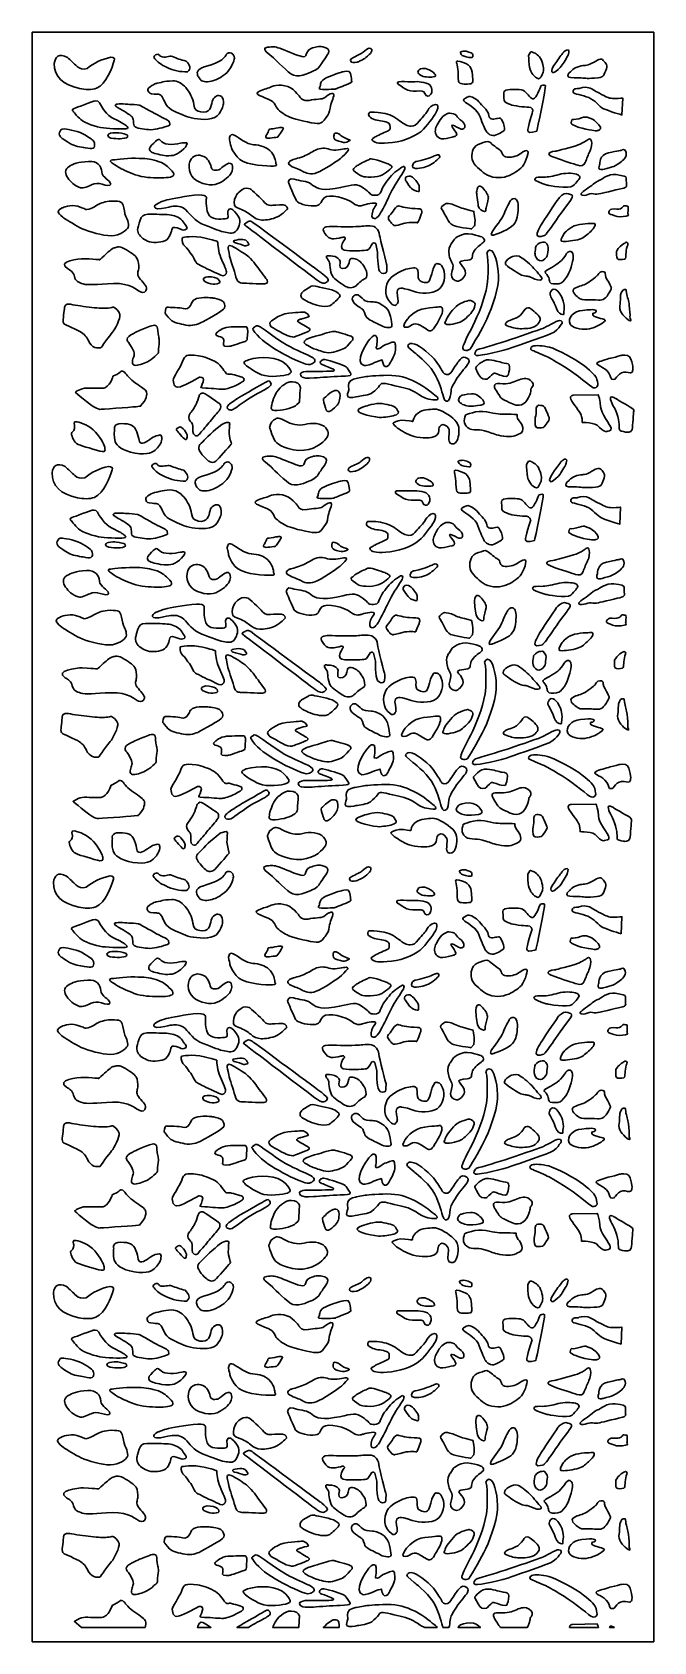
# Model space of a CAD drawing. Header units: centimetres. Extents: x -15.7 to -8.7, y -9 to 9.
import ezdxf

# ---------------------------------------------------------------- set-up
doc = ezdxf.new("R2010")
doc.units = ezdxf.units.CM
doc.header["$MEASUREMENT"] = 0
doc.layers.add('layer 1', color=7, linetype='Continuous')

msp = doc.modelspace()

# ---------------------------------------------------------------- linework, layer by layer
at = {"layer": 'layer 1', "color": 250, "lineweight": 30}
for points, knots in [([(-15.65204, 9.00077), (-15.65204, 9.00077), (-8.7077, 9.00077), (-8.7077, 9.00077), (-8.7077, 9.00077), (-8.7077, 9.00077), (-8.7077, -9.00021), (-8.7077, -9.00021), (-8.7077, -9.00021), (-8.7077, -9.00021), (-15.65204, -9.00021), (-15.65204, -9.00021), (-15.65204, -9.00021), (-15.65204, -9.00021), (-15.65204, 9.00077), (-15.65204, 9.00077)], [0, 0, 0, 0, 0.2, 0.2, 0.2, 0.2, 0.4, 0.4, 0.4, 0.4, 0.6, 0.6, 0.6, 0.6, 1, 1, 1, 1]), ([(-13.03874, 8.7818), (-13.04053, 8.78761), (-13.08414, 8.82633), (-13.02273, 8.83278), (-13.02273, 8.83278), (-12.96131, 8.83924), (-12.94528, 8.84117), (-12.88565, 8.82052), (-12.88565, 8.82052), (-12.82601, 8.79987), (-12.69694, 8.74308), (-12.66312, 8.7347), (-12.66312, 8.7347), (-12.6293, 8.72631), (-12.60615, 8.71856), (-12.59369, 8.74179), (-12.59369, 8.74179), (-12.58122, 8.76503), (-12.58211, 8.80052), (-12.53583, 8.81794), (-12.53583, 8.81794), (-12.48954, 8.83537), (-12.45306, 8.84569), (-12.40499, 8.83666), (-12.40499, 8.83666), (-12.35692, 8.82762), (-12.32665, 8.80568), (-12.34357, 8.76761), (-12.34357, 8.76761), (-12.36048, 8.72953), (-12.4219, 8.64951), (-12.43169, 8.63144), (-12.43169, 8.63144), (-12.44148, 8.61338), (-12.46463, 8.58563), (-12.51536, 8.56433), (-12.51536, 8.56433), (-12.5661, 8.54304), (-12.68804, 8.4798), (-12.76192, 8.53465), (-12.76192, 8.53465), (-12.8358, 8.5895), (-12.95775, 8.71469), (-12.95775, 8.71469), (-12.95775, 8.71469), (-12.95775, 8.71469), (-13.03874, 8.7818), (-13.03874, 8.7818)], [0, 0, 0, 0, 0.07692308, 0.07692308, 0.07692308, 0.07692308, 0.15384615, 0.15384615, 0.15384615, 0.15384615, 0.23076923, 0.23076923, 0.23076923, 0.23076923, 0.30769231, 0.30769231, 0.30769231, 0.30769231, 0.38461538, 0.38461538, 0.38461538, 0.38461538, 0.46153846, 0.46153846, 0.46153846, 0.46153846, 0.53846154, 0.53846154, 0.53846154, 0.53846154, 0.61538462, 0.61538462, 0.61538462, 0.61538462, 0.69230769, 0.69230769, 0.69230769, 0.69230769, 0.76923077, 0.76923077, 0.76923077, 0.76923077, 0.84615385, 0.84615385, 0.84615385, 0.84615385, 1, 1, 1, 1]), ([(-12.01244, 8.66823), (-12.01244, 8.66823), (-12.07564, 8.65468), (-12.08543, 8.66694), (-12.08543, 8.66694), (-12.09523, 8.6792), (-12.11214, 8.69339), (-12.0712, 8.71469), (-12.0712, 8.71469), (-12.03025, 8.73598), (-11.97595, 8.75793), (-11.95459, 8.77729), (-11.95459, 8.77729), (-11.93323, 8.79664), (-11.90119, 8.82182), (-11.88606, 8.82052), (-11.88606, 8.82052), (-11.87092, 8.81923), (-11.85134, 8.81988), (-11.85845, 8.79278), (-11.85845, 8.79278), (-11.86558, 8.76567), (-11.87449, 8.76115), (-11.90474, 8.73405), (-11.90474, 8.73405), (-11.93501, 8.70695), (-11.94124, 8.70566), (-11.9626, 8.69339), (-11.9626, 8.69339), (-11.98397, 8.68113), (-12.01244, 8.66823), (-12.01244, 8.66823)], [0, 0, 0, 0, 0.11111111, 0.11111111, 0.11111111, 0.11111111, 0.22222222, 0.22222222, 0.22222222, 0.22222222, 0.33333333, 0.33333333, 0.33333333, 0.33333333, 0.44444444, 0.44444444, 0.44444444, 0.44444444, 0.55555556, 0.55555556, 0.55555556, 0.55555556, 0.66666667, 0.66666667, 0.66666667, 0.66666667, 0.77777778, 0.77777778, 0.77777778, 0.77777778, 1, 1, 1, 1]), ([(-15.40569, 8.65053), (-15.39303, 8.72616), (-15.35749, 8.76861), (-15.2587, 8.71941), (-15.2587, 8.71941), (-15.22284, 8.68562), (-15.187, 8.65184), (-15.15115, 8.61805), (-15.15115, 8.61805), (-15.12189, 8.59356), (-15.08662, 8.58101), (-15.03821, 8.59465), (-15.03821, 8.59465), (-14.96651, 8.65573), (-14.8781, 8.69774), (-14.77291, 8.72072), (-14.77291, 8.72072), (-14.73886, 8.71723), (-14.72631, 8.7051), (-14.73527, 8.68433), (-14.73527, 8.68433), (-14.75853, 8.60365), (-14.82356, 8.42168), (-14.93245, 8.37502), (-14.93245, 8.37502), (-14.98652, 8.35184), (-15.06093, 8.35943), (-15.12246, 8.37112), (-15.12246, 8.37112), (-15.30832, 8.41), (-15.41108, 8.50424), (-15.40569, 8.65053)], [0, 0, 0, 0, 0.11111111, 0.11111111, 0.11111111, 0.11111111, 0.22222222, 0.22222222, 0.22222222, 0.22222222, 0.33333333, 0.33333333, 0.33333333, 0.33333333, 0.44444444, 0.44444444, 0.44444444, 0.44444444, 0.55555556, 0.55555556, 0.55555556, 0.55555556, 0.66666667, 0.66666667, 0.66666667, 0.66666667, 0.77777778, 0.77777778, 0.77777778, 0.77777778, 1, 1, 1, 1]), ([(-14.28528, 8.73781), (-14.27957, 8.74491), (-14.27154, 8.75036), (-14.25894, 8.75249), (-14.25894, 8.75249), (-14.24106, 8.7555), (-14.23865, 8.75334), (-14.23013, 8.74306), (-14.23013, 8.74306), (-14.22644, 8.73861), (-14.22274, 8.73448), (-14.219, 8.73242), (-14.219, 8.73242), (-14.1703, 8.70528), (-14.11875, 8.74273), (-14.08456, 8.72851), (-14.08456, 8.72851), (-14.03517, 8.70797), (-13.99429, 8.69151), (-13.93299, 8.67782), (-13.93299, 8.67782), (-13.89064, 8.63475), (-13.87061, 8.59318), (-13.91605, 8.55696), (-13.91605, 8.55696), (-13.99648, 8.55637), (-14.07523, 8.56999), (-14.15088, 8.60895), (-14.15088, 8.60895), (-14.21147, 8.63584), (-14.25334, 8.66801), (-14.28152, 8.70403), (-14.28152, 8.70403), (-14.29268, 8.71828), (-14.29731, 8.72288), (-14.28528, 8.73781)], [0, 0, 0, 0, 0.1, 0.1, 0.1, 0.1, 0.2, 0.2, 0.2, 0.2, 0.3, 0.3, 0.3, 0.3, 0.4, 0.4, 0.4, 0.4, 0.5, 0.5, 0.5, 0.5, 0.6, 0.6, 0.6, 0.6, 0.7, 0.7, 0.7, 0.7, 0.8, 0.8, 0.8, 0.8, 1, 1, 1, 1]), ([(-13.79775, 8.50498), (-13.79954, 8.51408), (-13.84435, 8.57645), (-13.72963, 8.61155), (-13.72963, 8.61155), (-13.61489, 8.64663), (-13.55933, 8.66613), (-13.51809, 8.70771), (-13.51809, 8.70771), (-13.47687, 8.7493), (-13.49057, 8.74194), (-13.48335, 8.75242), (-13.48335, 8.75242), (-13.47612, 8.7629), (-13.44456, 8.78123), (-13.42471, 8.76486), (-13.42471, 8.76486), (-13.40486, 8.74849), (-13.39359, 8.73933), (-13.39359, 8.7115), (-13.39359, 8.7115), (-13.39359, 8.68367), (-13.43307, 8.57788), (-13.49715, 8.53142), (-13.49715, 8.53142), (-13.56124, 8.48496), (-13.58349, 8.47463), (-13.63334, 8.45721), (-13.63334, 8.45721), (-13.68319, 8.43978), (-13.74728, 8.44495), (-13.76419, 8.46237), (-13.76419, 8.46237), (-13.78111, 8.4798), (-13.79775, 8.50498), (-13.79775, 8.50498)], [0, 0, 0, 0, 0.1, 0.1, 0.1, 0.1, 0.2, 0.2, 0.2, 0.2, 0.3, 0.3, 0.3, 0.3, 0.4, 0.4, 0.4, 0.4, 0.5, 0.5, 0.5, 0.5, 0.6, 0.6, 0.6, 0.6, 0.7, 0.7, 0.7, 0.7, 0.8, 0.8, 0.8, 0.8, 1, 1, 1, 1]), ([(-10.91049, 8.65855), (-10.91049, 8.65855), (-10.92296, 8.69081), (-10.87222, 8.67339), (-10.87222, 8.67339), (-10.82148, 8.65597), (-10.78409, 8.64822), (-10.76451, 8.61725), (-10.76451, 8.61725), (-10.74493, 8.58627), (-10.73603, 8.57659), (-10.73425, 8.5211), (-10.73425, 8.5211), (-10.73247, 8.4656), (-10.71377, 8.42236), (-10.76718, 8.42171), (-10.76718, 8.42171), (-10.82059, 8.42107), (-10.882, 8.41203), (-10.88913, 8.45398), (-10.88913, 8.45398), (-10.89625, 8.49592), (-10.89269, 8.55207), (-10.89714, 8.58563), (-10.89714, 8.58563), (-10.90159, 8.61918), (-10.91049, 8.65855), (-10.91049, 8.65855)], [0, 0, 0, 0, 0.125, 0.125, 0.125, 0.125, 0.25, 0.25, 0.25, 0.25, 0.375, 0.375, 0.375, 0.375, 0.5, 0.5, 0.5, 0.5, 0.625, 0.625, 0.625, 0.625, 0.75, 0.75, 0.75, 0.75, 1, 1, 1, 1]), ([(-10.8384, 8.78761), (-10.8384, 8.78761), (-10.81703, 8.79535), (-10.7734, 8.77922), (-10.7734, 8.77922), (-10.7298, 8.76309), (-10.7298, 8.75986), (-10.72891, 8.73792), (-10.72891, 8.73792), (-10.72802, 8.71598), (-10.73158, 8.71276), (-10.77252, 8.71921), (-10.77252, 8.71921), (-10.81347, 8.72566), (-10.84996, 8.73598), (-10.85796, 8.75276), (-10.85796, 8.75276), (-10.86598, 8.76954), (-10.8731, 8.77083), (-10.86776, 8.77793), (-10.86776, 8.77793), (-10.86242, 8.78503), (-10.8384, 8.78761), (-10.8384, 8.78761)], [0, 0, 0, 0, 0.14285714, 0.14285714, 0.14285714, 0.14285714, 0.28571429, 0.28571429, 0.28571429, 0.28571429, 0.42857143, 0.42857143, 0.42857143, 0.42857143, 0.57142857, 0.57142857, 0.57142857, 0.57142857, 0.71428571, 0.71428571, 0.71428571, 0.71428571, 1, 1, 1, 1]), ([(-10.08358, 8.77858), (-10.07824, 8.77922), (-10.07556, 8.78632), (-10.04619, 8.77083), (-10.04619, 8.77083), (-10.01683, 8.75534), (-9.97409, 8.73147), (-9.95361, 8.66436), (-9.95361, 8.66436), (-9.93314, 8.59724), (-9.93403, 8.56497), (-9.95451, 8.52754), (-9.95451, 8.52754), (-9.97498, 8.49012), (-9.97943, 8.4656), (-10.01683, 8.48948), (-10.01683, 8.48948), (-10.0542, 8.51335), (-10.09336, 8.56368), (-10.09959, 8.63402), (-10.09959, 8.63402), (-10.10582, 8.70437), (-10.10672, 8.7405), (-10.10672, 8.7405), (-10.10672, 8.7405), (-10.10672, 8.7405), (-10.08358, 8.77858), (-10.08358, 8.77858)], [0, 0, 0, 0, 0.125, 0.125, 0.125, 0.125, 0.25, 0.25, 0.25, 0.25, 0.375, 0.375, 0.375, 0.375, 0.5, 0.5, 0.5, 0.5, 0.625, 0.625, 0.625, 0.625, 0.75, 0.75, 0.75, 0.75, 1, 1, 1, 1]), ([(-9.71863, 8.77406), (-9.71596, 8.77793), (-9.6848, 8.80697), (-9.66434, 8.80181), (-9.66434, 8.80181), (-9.64386, 8.79664), (-9.66612, 8.75083), (-9.66434, 8.7476), (-9.66434, 8.7476), (-9.66255, 8.74437), (-9.70439, 8.67081), (-9.7302, 8.63402), (-9.7302, 8.63402), (-9.75602, 8.59724), (-9.79785, 8.56562), (-9.81565, 8.55465), (-9.81565, 8.55465), (-9.83346, 8.54368), (-9.84858, 8.54949), (-9.8477, 8.57078), (-9.8477, 8.57078), (-9.8468, 8.59208), (-9.8201, 8.63532), (-9.79162, 8.67467), (-9.79162, 8.67467), (-9.76314, 8.71405), (-9.71863, 8.77406), (-9.71863, 8.77406)], [0, 0, 0, 0, 0.125, 0.125, 0.125, 0.125, 0.25, 0.25, 0.25, 0.25, 0.375, 0.375, 0.375, 0.375, 0.5, 0.5, 0.5, 0.5, 0.625, 0.625, 0.625, 0.625, 0.75, 0.75, 0.75, 0.75, 1, 1, 1, 1]), ([(-9.63356, 8.56086), (-9.63356, 8.56086), (-9.60846, 8.59855), (-9.54214, 8.61805), (-9.54214, 8.61805), (-9.47582, 8.63754), (-9.46506, 8.61544), (-9.39873, 8.65314), (-9.39873, 8.65314), (-9.3324, 8.69082), (-9.29835, 8.71682), (-9.27146, 8.68562), (-9.27146, 8.68562), (-9.24457, 8.65443), (-9.21589, 8.63234), (-9.24457, 8.57126), (-9.24457, 8.57126), (-9.27325, 8.51018), (-9.2589, 8.49328), (-9.36826, 8.48678), (-9.36826, 8.48678), (-9.47761, 8.48029), (-9.46506, 8.48678), (-9.54572, 8.49068), (-9.54572, 8.49068), (-9.62639, 8.49458), (-9.66403, 8.48678), (-9.66762, 8.51278), (-9.66762, 8.51278), (-9.6712, 8.53877), (-9.63356, 8.56086), (-9.63356, 8.56086)], [0, 0, 0, 0, 0.11111111, 0.11111111, 0.11111111, 0.11111111, 0.22222222, 0.22222222, 0.22222222, 0.22222222, 0.33333333, 0.33333333, 0.33333333, 0.33333333, 0.44444444, 0.44444444, 0.44444444, 0.44444444, 0.55555556, 0.55555556, 0.55555556, 0.55555556, 0.66666667, 0.66666667, 0.66666667, 0.66666667, 0.77777778, 0.77777778, 0.77777778, 0.77777778, 1, 1, 1, 1]), ([(-12.4318, 8.40231), (-12.4318, 8.40231), (-12.44075, 8.4595), (-12.36187, 8.49328), (-12.36187, 8.49328), (-12.283, 8.52707), (-12.19337, 8.55696), (-12.17903, 8.55696), (-12.17903, 8.55696), (-12.1647, 8.55696), (-12.10733, 8.58295), (-12.09657, 8.53877), (-12.09657, 8.53877), (-12.08582, 8.49458), (-12.08402, 8.4543), (-12.08402, 8.4543), (-12.08402, 8.4543), (-12.08402, 8.4543), (-12.06073, 8.4478), (-12.11988, 8.42311), (-12.11988, 8.42311), (-12.17903, 8.39842), (-12.2615, 8.36592), (-12.2615, 8.36592), (-12.2615, 8.36592), (-12.2615, 8.36592), (-12.29734, 8.36202), (-12.34216, 8.36072), (-12.34216, 8.36072), (-12.38698, 8.35943), (-12.44434, 8.36072), (-12.44434, 8.36982), (-12.44434, 8.36982), (-12.44434, 8.37892), (-12.4318, 8.40231), (-12.4318, 8.40231)], [0, 0, 0, 0, 0.1, 0.1, 0.1, 0.1, 0.2, 0.2, 0.2, 0.2, 0.3, 0.3, 0.3, 0.3, 0.4, 0.4, 0.4, 0.4, 0.5, 0.5, 0.5, 0.5, 0.6, 0.6, 0.6, 0.6, 0.7, 0.7, 0.7, 0.7, 0.8, 0.8, 0.8, 0.8, 1, 1, 1, 1]), ([(-11.32172, 8.58627), (-11.32172, 8.58627), (-11.27365, 8.60886), (-11.21758, 8.57981), (-11.21758, 8.57981), (-11.1615, 8.55078), (-11.15705, 8.53852), (-11.15171, 8.5269), (-11.15171, 8.5269), (-11.14637, 8.51529), (-11.13657, 8.50432), (-11.17307, 8.49979), (-11.17307, 8.49979), (-11.20957, 8.49529), (-11.28611, 8.49979), (-11.31282, 8.51851), (-11.31282, 8.51851), (-11.33952, 8.53723), (-11.34219, 8.54239), (-11.34219, 8.5553), (-11.34219, 8.5553), (-11.34219, 8.5682), (-11.32172, 8.58627), (-11.32172, 8.58627)], [0, 0, 0, 0, 0.14285714, 0.14285714, 0.14285714, 0.14285714, 0.28571429, 0.28571429, 0.28571429, 0.28571429, 0.42857143, 0.42857143, 0.42857143, 0.42857143, 0.57142857, 0.57142857, 0.57142857, 0.57142857, 0.71428571, 0.71428571, 0.71428571, 0.71428571, 1, 1, 1, 1]), ([(-14.26532, 8.42881), (-14.26532, 8.42881), (-14.37303, 8.38687), (-14.35968, 8.35009), (-14.35968, 8.35009), (-14.34632, 8.31331), (-14.34276, 8.31395), (-14.28847, 8.30879), (-14.28847, 8.30879), (-14.23416, 8.30363), (-14.22082, 8.31589), (-14.19144, 8.26232), (-14.19144, 8.26232), (-14.16206, 8.20876), (-14.15584, 8.15713), (-14.06771, 8.11842), (-14.06771, 8.11842), (-13.97959, 8.0797), (-13.93064, 8.04937), (-13.84163, 8.03517), (-13.84163, 8.03517), (-13.75262, 8.02097), (-13.60931, 8.01259), (-13.56302, 8.08808), (-13.56302, 8.08808), (-13.51674, 8.16359), (-13.51496, 8.19328), (-13.51585, 8.22554), (-13.51585, 8.22554), (-13.51674, 8.2578), (-13.53009, 8.2862), (-13.55324, 8.28942), (-13.55324, 8.28942), (-13.57638, 8.29266), (-13.58083, 8.29588), (-13.60219, 8.28104), (-13.60219, 8.28104), (-13.62355, 8.26619), (-13.63424, 8.25393), (-13.64135, 8.22748), (-13.64135, 8.22748), (-13.64847, 8.20102), (-13.65381, 8.15778), (-13.67162, 8.13713), (-13.67162, 8.13713), (-13.68942, 8.11648), (-13.72414, 8.09841), (-13.76864, 8.11003), (-13.76864, 8.11003), (-13.81314, 8.12164), (-13.83806, 8.12551), (-13.84697, 8.19263), (-13.84697, 8.19263), (-13.85587, 8.25974), (-13.89415, 8.33331), (-13.93509, 8.38041), (-13.93509, 8.38041), (-13.97604, 8.42753), (-14.033, 8.45979), (-14.08285, 8.45721), (-14.08285, 8.45721), (-14.1327, 8.45463), (-14.17364, 8.45011), (-14.19144, 8.4443), (-14.19144, 8.4443), (-14.20925, 8.43849), (-14.26532, 8.42881), (-14.26532, 8.42881)], [0, 0, 0, 0, 0.05555556, 0.05555556, 0.05555556, 0.05555556, 0.11111111, 0.11111111, 0.11111111, 0.11111111, 0.16666667, 0.16666667, 0.16666667, 0.16666667, 0.22222222, 0.22222222, 0.22222222, 0.22222222, 0.27777778, 0.27777778, 0.27777778, 0.27777778, 0.33333333, 0.33333333, 0.33333333, 0.33333333, 0.38888889, 0.38888889, 0.38888889, 0.38888889, 0.44444444, 0.44444444, 0.44444444, 0.44444444, 0.5, 0.5, 0.5, 0.5, 0.55555556, 0.55555556, 0.55555556, 0.55555556, 0.61111111, 0.61111111, 0.61111111, 0.61111111, 0.66666667, 0.66666667, 0.66666667, 0.66666667, 0.72222222, 0.72222222, 0.72222222, 0.72222222, 0.77777778, 0.77777778, 0.77777778, 0.77777778, 0.83333333, 0.83333333, 0.83333333, 0.83333333, 0.88888889, 0.88888889, 0.88888889, 0.88888889, 1, 1, 1, 1]), ([(-13.05382, 8.26716), (-13.05382, 8.26716), (-13.1076, 8.29054), (-13.12014, 8.29834), (-13.12014, 8.29834), (-13.13269, 8.30614), (-13.15958, 8.32044), (-13.11118, 8.34253), (-13.11118, 8.34253), (-13.06278, 8.36463), (-13.01438, 8.37112), (-12.97315, 8.39192), (-12.97315, 8.39192), (-12.93193, 8.41271), (-12.80644, 8.4218), (-12.73653, 8.35813), (-12.73653, 8.35813), (-12.66663, 8.29445), (-12.65407, 8.26586), (-12.65407, 8.26586), (-12.65407, 8.26586), (-12.65407, 8.26586), (-12.62718, 8.22297), (-12.55906, 8.23856), (-12.55906, 8.23856), (-12.49095, 8.25416), (-12.40849, 8.24766), (-12.38519, 8.26845), (-12.38519, 8.26845), (-12.36187, 8.28925), (-12.32961, 8.30614), (-12.32961, 8.30614), (-12.32961, 8.30614), (-12.32961, 8.30614), (-12.2848, 8.33214), (-12.283, 8.30095), (-12.283, 8.30095), (-12.28121, 8.26976), (-12.31886, 8.20217), (-12.32423, 8.15279), (-12.32423, 8.15279), (-12.32961, 8.10341), (-12.33678, 8.08391), (-12.36905, 8.04492), (-12.36905, 8.04492), (-12.40132, 8.00594), (-12.41028, 7.96955), (-12.49812, 7.98254), (-12.49812, 7.98254), (-12.58595, 7.99553), (-12.75087, 8.03583), (-12.79568, 8.06052), (-12.79568, 8.06052), (-12.8405, 8.08521), (-12.90862, 8.1281), (-12.92475, 8.16448), (-12.92475, 8.16448), (-12.94088, 8.20088), (-12.95523, 8.22167), (-12.97853, 8.23467), (-12.97853, 8.23467), (-13.00183, 8.24766), (-13.05382, 8.26716), (-13.05382, 8.26716)], [0, 0, 0, 0, 0.05882353, 0.05882353, 0.05882353, 0.05882353, 0.11764706, 0.11764706, 0.11764706, 0.11764706, 0.17647059, 0.17647059, 0.17647059, 0.17647059, 0.23529412, 0.23529412, 0.23529412, 0.23529412, 0.29411765, 0.29411765, 0.29411765, 0.29411765, 0.35294118, 0.35294118, 0.35294118, 0.35294118, 0.41176471, 0.41176471, 0.41176471, 0.41176471, 0.47058824, 0.47058824, 0.47058824, 0.47058824, 0.52941176, 0.52941176, 0.52941176, 0.52941176, 0.58823529, 0.58823529, 0.58823529, 0.58823529, 0.64705882, 0.64705882, 0.64705882, 0.64705882, 0.70588235, 0.70588235, 0.70588235, 0.70588235, 0.76470588, 0.76470588, 0.76470588, 0.76470588, 0.82352941, 0.82352941, 0.82352941, 0.82352941, 0.88235294, 0.88235294, 0.88235294, 0.88235294, 1, 1, 1, 1]), ([(-11.55938, 8.41527), (-11.55938, 8.41527), (-11.58875, 8.44237), (-11.55582, 8.44624), (-11.55582, 8.44624), (-11.52288, 8.45011), (-11.47304, 8.44624), (-11.41252, 8.44624), (-11.41252, 8.44624), (-11.35198, 8.44624), (-11.34397, 8.45076), (-11.30481, 8.44365), (-11.30481, 8.44365), (-11.26564, 8.43655), (-11.22826, 8.4314), (-11.20957, 8.41075), (-11.20957, 8.41075), (-11.19087, 8.39009), (-11.18553, 8.36493), (-11.18553, 8.34428), (-11.18553, 8.34428), (-11.18553, 8.32363), (-11.19443, 8.31395), (-11.20422, 8.29846), (-11.20422, 8.29846), (-11.21402, 8.28297), (-11.25317, 8.27588), (-11.26386, 8.31395), (-11.26386, 8.31395), (-11.27455, 8.35202), (-11.30926, 8.34234), (-11.35911, 8.34234), (-11.35911, 8.34234), (-11.40895, 8.34234), (-11.44722, 8.34493), (-11.48372, 8.36687), (-11.48372, 8.36687), (-11.52022, 8.3888), (-11.55938, 8.41527), (-11.55938, 8.41527)], [0, 0, 0, 0, 0.09090909, 0.09090909, 0.09090909, 0.09090909, 0.18181818, 0.18181818, 0.18181818, 0.18181818, 0.27272727, 0.27272727, 0.27272727, 0.27272727, 0.36363636, 0.36363636, 0.36363636, 0.36363636, 0.45454545, 0.45454545, 0.45454545, 0.45454545, 0.54545455, 0.54545455, 0.54545455, 0.54545455, 0.63636364, 0.63636364, 0.63636364, 0.63636364, 0.72727273, 0.72727273, 0.72727273, 0.72727273, 0.81818182, 0.81818182, 0.81818182, 0.81818182, 1, 1, 1, 1]), ([(-10.82742, 8.25286), (-10.82742, 8.25286), (-10.84714, 8.23986), (-10.8095, 8.21517), (-10.8095, 8.21517), (-10.77186, 8.19047), (-10.67684, 8.1359), (-10.64817, 8.05532), (-10.64817, 8.05532), (-10.61948, 7.97475), (-10.5908, 7.91107), (-10.57825, 7.89027), (-10.57825, 7.89027), (-10.5657, 7.86948), (-10.52089, 7.82789), (-10.46711, 7.85129), (-10.46711, 7.85129), (-10.41334, 7.87468), (-10.37749, 7.90197), (-10.37749, 7.90197), (-10.37749, 7.90197), (-10.37749, 7.90197), (-10.37031, 7.91366), (-10.37749, 7.95005), (-10.37749, 7.95005), (-10.38465, 7.98644), (-10.41513, 8.03323), (-10.41513, 8.03323), (-10.41513, 8.03323), (-10.41513, 8.03323), (-10.42051, 8.04492), (-10.45277, 8.03713), (-10.45277, 8.03713), (-10.48503, 8.02933), (-10.54419, 8.01503), (-10.54957, 8.06831), (-10.54957, 8.06831), (-10.55494, 8.1216), (-10.60872, 8.15799), (-10.64637, 8.20607), (-10.64637, 8.20607), (-10.68401, 8.25416), (-10.74856, 8.28794), (-10.77365, 8.28145), (-10.77365, 8.28145), (-10.79874, 8.27495), (-10.82742, 8.25286), (-10.82742, 8.25286)], [0, 0, 0, 0, 0.07692308, 0.07692308, 0.07692308, 0.07692308, 0.15384615, 0.15384615, 0.15384615, 0.15384615, 0.23076923, 0.23076923, 0.23076923, 0.23076923, 0.30769231, 0.30769231, 0.30769231, 0.30769231, 0.38461538, 0.38461538, 0.38461538, 0.38461538, 0.46153846, 0.46153846, 0.46153846, 0.46153846, 0.53846154, 0.53846154, 0.53846154, 0.53846154, 0.61538462, 0.61538462, 0.61538462, 0.61538462, 0.69230769, 0.69230769, 0.69230769, 0.69230769, 0.76923077, 0.76923077, 0.76923077, 0.76923077, 0.84615385, 0.84615385, 0.84615385, 0.84615385, 1, 1, 1, 1]), ([(-10.38287, 8.31654), (-10.38287, 8.31654), (-10.399, 8.36072), (-10.31653, 8.36072), (-10.31653, 8.36072), (-10.23408, 8.36072), (-10.17493, 8.36852), (-10.13908, 8.32953), (-10.13908, 8.32953), (-10.10321, 8.29054), (-10.06916, 8.23467), (-10.03869, 8.26325), (-10.03869, 8.26325), (-10.00821, 8.29185), (-9.96698, 8.40231), (-9.96698, 8.40231), (-9.96698, 8.40231), (-9.96698, 8.40231), (-9.92934, 8.4179), (-9.91858, 8.40361), (-9.91858, 8.40361), (-9.90783, 8.38932), (-10.01538, 7.89287), (-10.01538, 7.89287), (-10.01538, 7.89287), (-10.01538, 7.89287), (-10.11039, 7.86298), (-10.11576, 7.89417), (-10.11576, 7.89417), (-10.12115, 7.92536), (-10.0584, 8.1216), (-10.0584, 8.1216), (-10.0584, 8.1216), (-10.0584, 8.1216), (-10.06557, 8.16448), (-10.10681, 8.16319), (-10.10681, 8.16319), (-10.14803, 8.16189), (-10.28069, 8.17748), (-10.30757, 8.19047), (-10.30757, 8.19047), (-10.33447, 8.20348), (-10.37569, 8.21257), (-10.37928, 8.23986), (-10.37928, 8.23986), (-10.38287, 8.26716), (-10.38287, 8.31654), (-10.38287, 8.31654)], [0, 0, 0, 0, 0.07692308, 0.07692308, 0.07692308, 0.07692308, 0.15384615, 0.15384615, 0.15384615, 0.15384615, 0.23076923, 0.23076923, 0.23076923, 0.23076923, 0.30769231, 0.30769231, 0.30769231, 0.30769231, 0.38461538, 0.38461538, 0.38461538, 0.38461538, 0.46153846, 0.46153846, 0.46153846, 0.46153846, 0.53846154, 0.53846154, 0.53846154, 0.53846154, 0.61538462, 0.61538462, 0.61538462, 0.61538462, 0.69230769, 0.69230769, 0.69230769, 0.69230769, 0.76923077, 0.76923077, 0.76923077, 0.76923077, 0.84615385, 0.84615385, 0.84615385, 0.84615385, 1, 1, 1, 1]), ([(-9.54034, 8.37112), (-9.54034, 8.37112), (-9.48298, 8.39711), (-9.43458, 8.38022), (-9.43458, 8.38022), (-9.38618, 8.36332), (-9.36108, 8.33863), (-9.29117, 8.30484), (-9.29117, 8.30484), (-9.22126, 8.27105), (-9.20872, 8.25806), (-9.14598, 8.25936), (-9.14598, 8.25936), (-9.08324, 8.26066), (-9.05456, 8.26455), (-9.05456, 8.26455), (-9.05456, 8.26455), (-9.05456, 8.26455), (-9.06352, 8.07481), (-9.06352, 8.07481), (-9.06352, 8.07481), (-9.06352, 8.07481), (-9.21768, 8.1203), (-9.26787, 8.14499), (-9.26787, 8.14499), (-9.31806, 8.16969), (-9.36467, 8.24116), (-9.43458, 8.26976), (-9.43458, 8.26976), (-9.50449, 8.29834), (-9.60488, 8.30874), (-9.60846, 8.32824), (-9.60846, 8.32824), (-9.61205, 8.34773), (-9.60309, 8.36202), (-9.59233, 8.36592), (-9.59233, 8.36592), (-9.58158, 8.36982), (-9.54034, 8.37112), (-9.54034, 8.37112)], [0, 0, 0, 0, 0.09090909, 0.09090909, 0.09090909, 0.09090909, 0.18181818, 0.18181818, 0.18181818, 0.18181818, 0.27272727, 0.27272727, 0.27272727, 0.27272727, 0.36363636, 0.36363636, 0.36363636, 0.36363636, 0.45454545, 0.45454545, 0.45454545, 0.45454545, 0.54545455, 0.54545455, 0.54545455, 0.54545455, 0.63636364, 0.63636364, 0.63636364, 0.63636364, 0.72727273, 0.72727273, 0.72727273, 0.72727273, 0.81818182, 0.81818182, 0.81818182, 0.81818182, 1, 1, 1, 1]), ([(-15.19816, 8.12035), (-15.19816, 8.12035), (-15.21507, 8.13713), (-15.18392, 8.14875), (-15.18392, 8.14875), (-15.15276, 8.16036), (-14.96762, 8.22812), (-14.96762, 8.22812), (-14.96762, 8.22812), (-14.96762, 8.22812), (-14.91778, 8.24555), (-14.89908, 8.2094), (-14.89908, 8.2094), (-14.88039, 8.17327), (-14.82253, 8.07131), (-14.7353, 8.03001), (-14.7353, 8.03001), (-14.64807, 7.98871), (-14.6089, 7.96096), (-14.6089, 7.96096), (-14.6089, 7.96096), (-14.6089, 7.96096), (-14.56885, 7.9345), (-14.58843, 7.92482), (-14.58843, 7.92482), (-14.60802, 7.91514), (-14.77802, 7.91966), (-14.85636, 7.92934), (-14.85636, 7.92934), (-14.93468, 7.93902), (-15.06909, 7.98548), (-15.11004, 8.02291), (-15.11004, 8.02291), (-15.15098, 8.06034), (-15.19816, 8.12035), (-15.19816, 8.12035)], [0, 0, 0, 0, 0.1, 0.1, 0.1, 0.1, 0.2, 0.2, 0.2, 0.2, 0.3, 0.3, 0.3, 0.3, 0.4, 0.4, 0.4, 0.4, 0.5, 0.5, 0.5, 0.5, 0.6, 0.6, 0.6, 0.6, 0.7, 0.7, 0.7, 0.7, 0.8, 0.8, 0.8, 0.8, 1, 1, 1, 1]), ([(-14.69403, 8.15668), (-14.69403, 8.15668), (-14.74422, 8.18268), (-14.71376, 8.19438), (-14.71376, 8.19438), (-14.68328, 8.20607), (-14.58828, 8.19308), (-14.54525, 8.19308), (-14.54525, 8.19308), (-14.50223, 8.19308), (-14.44665, 8.18268), (-14.44665, 8.18268), (-14.44665, 8.18268), (-14.44665, 8.18268), (-14.32656, 8.1151), (-14.25306, 8.07481), (-14.25306, 8.07481), (-14.17957, 8.03452), (-14.11861, 8.01503), (-14.11861, 7.99034), (-14.11861, 7.99034), (-14.11861, 7.96565), (-14.09531, 7.96305), (-14.1706, 7.94095), (-14.1706, 7.94095), (-14.24589, 7.91886), (-14.31221, 7.90327), (-14.37496, 7.91366), (-14.37496, 7.91366), (-14.43769, 7.92406), (-14.51299, 7.92666), (-14.51837, 7.96695), (-14.51837, 7.96695), (-14.52374, 8.00723), (-14.5094, 8.04232), (-14.56138, 8.07611), (-14.56138, 8.07611), (-14.61337, 8.1099), (-14.69403, 8.15668), (-14.69403, 8.15668)], [0, 0, 0, 0, 0.09090909, 0.09090909, 0.09090909, 0.09090909, 0.18181818, 0.18181818, 0.18181818, 0.18181818, 0.27272727, 0.27272727, 0.27272727, 0.27272727, 0.36363636, 0.36363636, 0.36363636, 0.36363636, 0.45454545, 0.45454545, 0.45454545, 0.45454545, 0.54545455, 0.54545455, 0.54545455, 0.54545455, 0.63636364, 0.63636364, 0.63636364, 0.63636364, 0.72727273, 0.72727273, 0.72727273, 0.72727273, 0.81818182, 0.81818182, 0.81818182, 0.81818182, 1, 1, 1, 1]), ([(-11.85995, 8.10471), (-11.85995, 8.10471), (-11.89222, 8.1138), (-11.89401, 8.08001), (-11.89401, 8.08001), (-11.89581, 8.04622), (-11.82947, 8.01893), (-11.77929, 8.01244), (-11.77929, 8.01244), (-11.72909, 8.00594), (-11.65918, 7.99684), (-11.6556, 7.96175), (-11.6556, 7.96175), (-11.65202, 7.92666), (-11.64484, 7.91107), (-11.68428, 7.89417), (-11.68428, 7.89417), (-11.72372, 7.87727), (-11.80617, 7.84088), (-11.81872, 7.82919), (-11.81872, 7.82919), (-11.83127, 7.81749), (-11.87429, 7.8123), (-11.84741, 7.78631), (-11.84741, 7.78631), (-11.82051, 7.76031), (-11.76674, 7.75122), (-11.62692, 7.76681), (-11.62692, 7.76681), (-11.4871, 7.7824), (-11.3419, 7.84999), (-11.28095, 7.91626), (-11.28095, 7.91626), (-11.22, 7.98254), (-11.14471, 8.08391), (-11.13037, 8.1229), (-11.13037, 8.1229), (-11.11603, 8.16189), (-11.11245, 8.19438), (-11.14651, 8.19308), (-11.14651, 8.19308), (-11.18057, 8.19177), (-11.22179, 8.15019), (-11.23255, 8.12549), (-11.23255, 8.12549), (-11.24331, 8.10081), (-11.28453, 8.05662), (-11.32577, 8.00983), (-11.32577, 8.00983), (-11.36699, 7.96305), (-11.37954, 7.95005), (-11.41898, 7.95005), (-11.41898, 7.95005), (-11.45841, 7.95005), (-11.49606, 7.97084), (-11.54804, 8.01113), (-11.54804, 8.01113), (-11.60003, 8.05142), (-11.66097, 8.08521), (-11.73626, 8.09691), (-11.73626, 8.09691), (-11.81156, 8.10861), (-11.85995, 8.10471), (-11.85995, 8.10471)], [0, 0, 0, 0, 0.05882353, 0.05882353, 0.05882353, 0.05882353, 0.11764706, 0.11764706, 0.11764706, 0.11764706, 0.17647059, 0.17647059, 0.17647059, 0.17647059, 0.23529412, 0.23529412, 0.23529412, 0.23529412, 0.29411765, 0.29411765, 0.29411765, 0.29411765, 0.35294118, 0.35294118, 0.35294118, 0.35294118, 0.41176471, 0.41176471, 0.41176471, 0.41176471, 0.47058824, 0.47058824, 0.47058824, 0.47058824, 0.52941176, 0.52941176, 0.52941176, 0.52941176, 0.58823529, 0.58823529, 0.58823529, 0.58823529, 0.64705882, 0.64705882, 0.64705882, 0.64705882, 0.70588235, 0.70588235, 0.70588235, 0.70588235, 0.76470588, 0.76470588, 0.76470588, 0.76470588, 0.82352941, 0.82352941, 0.82352941, 0.82352941, 0.88235294, 0.88235294, 0.88235294, 0.88235294, 1, 1, 1, 1]), ([(-15.33612, 7.83061), (-15.33969, 7.83383), (-15.35838, 7.86223), (-15.34769, 7.87965), (-15.34769, 7.87965), (-15.33702, 7.89707), (-15.33612, 7.92482), (-15.29074, 7.91837), (-15.29074, 7.91837), (-15.24533, 7.91191), (-15.12873, 7.89513), (-15.05663, 7.84739), (-15.05663, 7.84739), (-14.98453, 7.79963), (-14.96139, 7.78866), (-14.95783, 7.76027), (-14.95783, 7.76027), (-14.95427, 7.73187), (-14.9516, 7.71316), (-14.97207, 7.70348), (-14.97207, 7.70348), (-14.99254, 7.6938), (-15.01302, 7.69896), (-15.06019, 7.708), (-15.06019, 7.708), (-15.10737, 7.71704), (-15.18392, 7.72606), (-15.22575, 7.75253), (-15.22575, 7.75253), (-15.26759, 7.77898), (-15.31744, 7.81254), (-15.31744, 7.81254), (-15.31744, 7.81254), (-15.31744, 7.81254), (-15.33612, 7.83061), (-15.33612, 7.83061)], [0, 0, 0, 0, 0.1, 0.1, 0.1, 0.1, 0.2, 0.2, 0.2, 0.2, 0.3, 0.3, 0.3, 0.3, 0.4, 0.4, 0.4, 0.4, 0.5, 0.5, 0.5, 0.5, 0.6, 0.6, 0.6, 0.6, 0.7, 0.7, 0.7, 0.7, 0.8, 0.8, 0.8, 0.8, 1, 1, 1, 1]), ([(-13.0343, 7.8519), (-13.03252, 7.85512), (-13.01471, 7.88159), (-13.01116, 7.89579), (-13.01116, 7.89579), (-13.00759, 7.90998), (-13.00759, 7.91773), (-12.98267, 7.91837), (-12.98267, 7.91837), (-12.95775, 7.91901), (-12.90079, 7.93256), (-12.88743, 7.93515), (-12.88743, 7.93515), (-12.87407, 7.93773), (-12.84559, 7.93773), (-12.84559, 7.92611), (-12.84559, 7.92611), (-12.84559, 7.9145), (-12.90967, 7.82802), (-12.90967, 7.82802), (-12.90967, 7.82802), (-12.90967, 7.82802), (-12.9168, 7.82351), (-12.94885, 7.82158), (-12.94885, 7.82158), (-12.98089, 7.81964), (-13.01204, 7.81318), (-13.02629, 7.81641), (-13.02629, 7.81641), (-13.04053, 7.81964), (-13.04409, 7.8248), (-13.04319, 7.83319), (-13.04319, 7.83319), (-13.04231, 7.84158), (-13.0343, 7.8519), (-13.0343, 7.8519)], [0, 0, 0, 0, 0.1, 0.1, 0.1, 0.1, 0.2, 0.2, 0.2, 0.2, 0.3, 0.3, 0.3, 0.3, 0.4, 0.4, 0.4, 0.4, 0.5, 0.5, 0.5, 0.5, 0.6, 0.6, 0.6, 0.6, 0.7, 0.7, 0.7, 0.7, 0.8, 0.8, 0.8, 0.8, 1, 1, 1, 1]), ([(-11.00489, 8.093), (-11.00489, 8.093), (-11.06046, 8.07741), (-11.09452, 8.02153), (-11.09452, 8.02153), (-11.12858, 7.96565), (-11.15008, 7.92666), (-11.1483, 7.89157), (-11.1483, 7.89157), (-11.14578, 7.8422), (-11.10978, 7.79228), (-11.02461, 7.81359), (-11.02461, 7.81359), (-10.98521, 7.82346), (-10.92781, 7.83569), (-10.92781, 7.83569), (-10.92781, 7.83569), (-10.92781, 7.83569), (-10.89734, 7.84739), (-10.91525, 7.87727), (-10.91525, 7.87727), (-10.93319, 7.90717), (-10.96007, 7.93576), (-10.96007, 7.94226), (-10.96007, 7.94226), (-10.96007, 7.94875), (-10.97441, 7.96175), (-10.9529, 7.96045), (-10.9529, 7.96045), (-10.93139, 7.95915), (-10.8812, 7.92146), (-10.85969, 7.91756), (-10.85969, 7.91756), (-10.83817, 7.91366), (-10.81309, 7.92016), (-10.82025, 7.95915), (-10.82025, 7.95915), (-10.82742, 7.99814), (-10.86865, 8.01633), (-10.89017, 8.03842), (-10.89017, 8.03842), (-10.91168, 8.06052), (-10.91168, 8.07741), (-10.94394, 8.08781), (-10.94394, 8.08781), (-10.97621, 8.09821), (-11.00489, 8.093), (-11.00489, 8.093)], [0, 0, 0, 0, 0.07692308, 0.07692308, 0.07692308, 0.07692308, 0.15384615, 0.15384615, 0.15384615, 0.15384615, 0.23076923, 0.23076923, 0.23076923, 0.23076923, 0.30769231, 0.30769231, 0.30769231, 0.30769231, 0.38461538, 0.38461538, 0.38461538, 0.38461538, 0.46153846, 0.46153846, 0.46153846, 0.46153846, 0.53846154, 0.53846154, 0.53846154, 0.53846154, 0.61538462, 0.61538462, 0.61538462, 0.61538462, 0.69230769, 0.69230769, 0.69230769, 0.69230769, 0.76923077, 0.76923077, 0.76923077, 0.76923077, 0.84615385, 0.84615385, 0.84615385, 0.84615385, 1, 1, 1, 1]), ([(-9.63177, 7.97994), (-9.63177, 7.97994), (-9.58337, 7.93966), (-9.46685, 7.91626), (-9.46685, 7.91626), (-9.35032, 7.89287), (-9.35032, 7.89677), (-9.33062, 7.90197), (-9.33062, 7.90197), (-9.3109, 7.90717), (-9.28222, 7.92276), (-9.31986, 7.96435), (-9.31986, 7.96435), (-9.3575, 8.00594), (-9.39156, 8.02803), (-9.39156, 8.02803), (-9.39156, 8.02803), (-9.39156, 8.02803), (-9.45071, 8.05012), (-9.45071, 8.05012), (-9.45071, 8.05012), (-9.45071, 8.05012), (-9.48119, 8.05662), (-9.51704, 8.04232), (-9.51704, 8.04232), (-9.55289, 8.02803), (-9.60309, 8.02153), (-9.61564, 8.02543), (-9.61564, 8.02543), (-9.62818, 8.02933), (-9.63177, 7.97994), (-9.63177, 7.97994)], [0, 0, 0, 0, 0.11111111, 0.11111111, 0.11111111, 0.11111111, 0.22222222, 0.22222222, 0.22222222, 0.22222222, 0.33333333, 0.33333333, 0.33333333, 0.33333333, 0.44444444, 0.44444444, 0.44444444, 0.44444444, 0.55555556, 0.55555556, 0.55555556, 0.55555556, 0.66666667, 0.66666667, 0.66666667, 0.66666667, 0.77777778, 0.77777778, 0.77777778, 0.77777778, 1, 1, 1, 1]), ([(-14.80028, 7.85771), (-14.80028, 7.85771), (-14.79316, 7.8719), (-14.75132, 7.87384), (-14.75132, 7.87384), (-14.70949, 7.87578), (-14.70326, 7.88029), (-14.65519, 7.87061), (-14.65519, 7.87061), (-14.60713, 7.86093), (-14.59021, 7.85642), (-14.58754, 7.8448), (-14.58754, 7.8448), (-14.58487, 7.83319), (-14.58309, 7.82028), (-14.62048, 7.81512), (-14.62048, 7.81512), (-14.65785, 7.80996), (-14.68013, 7.80802), (-14.7175, 7.8106), (-14.7175, 7.8106), (-14.74832, 7.81273), (-14.80253, 7.81479), (-14.80829, 7.8448), (-14.80829, 7.8448), (-14.80978, 7.85258), (-14.80028, 7.85771), (-14.80028, 7.85771)], [0, 0, 0, 0, 0.125, 0.125, 0.125, 0.125, 0.25, 0.25, 0.25, 0.25, 0.375, 0.375, 0.375, 0.375, 0.5, 0.5, 0.5, 0.5, 0.625, 0.625, 0.625, 0.625, 0.75, 0.75, 0.75, 0.75, 1, 1, 1, 1]), ([(-14.0775, 7.62346), (-14.11756, 7.61959), (-14.12736, 7.61378), (-14.19589, 7.62539), (-14.19589, 7.62539), (-14.26443, 7.63701), (-14.31695, 7.65508), (-14.32763, 7.66605), (-14.32763, 7.66605), (-14.33831, 7.67702), (-14.34899, 7.69186), (-14.33475, 7.7151), (-14.33475, 7.7151), (-14.3205, 7.73832), (-14.26622, 7.78802), (-14.26622, 7.78802), (-14.26622, 7.78802), (-14.26622, 7.78802), (-14.24574, 7.80866), (-14.23061, 7.79899), (-14.23061, 7.79899), (-14.21548, 7.7893), (-14.195, 7.76091), (-14.16118, 7.75381), (-14.16118, 7.75381), (-14.12736, 7.74672), (-14.07395, 7.74155), (-14.02766, 7.75188), (-14.02766, 7.75188), (-13.98137, 7.7622), (-13.95023, 7.76414), (-13.95023, 7.76414), (-13.95023, 7.76414), (-13.95023, 7.76414), (-13.92174, 7.76931), (-13.92174, 7.7551), (-13.92174, 7.7551), (-13.92174, 7.70968), (-14.03254, 7.62779), (-14.0775, 7.62346)], [0, 0, 0, 0, 0.09090909, 0.09090909, 0.09090909, 0.09090909, 0.18181818, 0.18181818, 0.18181818, 0.18181818, 0.27272727, 0.27272727, 0.27272727, 0.27272727, 0.36363636, 0.36363636, 0.36363636, 0.36363636, 0.45454545, 0.45454545, 0.45454545, 0.45454545, 0.54545455, 0.54545455, 0.54545455, 0.54545455, 0.63636364, 0.63636364, 0.63636364, 0.63636364, 0.72727273, 0.72727273, 0.72727273, 0.72727273, 0.81818182, 0.81818182, 0.81818182, 0.81818182, 1, 1, 1, 1]), ([(-13.44818, 7.8006), (-13.44818, 7.8006), (-13.45177, 7.87857), (-13.3962, 7.84999), (-13.3962, 7.84999), (-13.34063, 7.82139), (-13.25638, 7.74732), (-13.1793, 7.74211), (-13.1793, 7.74211), (-13.10222, 7.73692), (-13.04485, 7.72132), (-12.99646, 7.67583), (-12.99646, 7.67583), (-12.94806, 7.63035), (-12.92833, 7.55757), (-12.93193, 7.53938), (-12.93193, 7.53938), (-12.9355, 7.52118), (-12.88532, 7.50169), (-12.98928, 7.50299), (-12.98928, 7.50299), (-13.09325, 7.50429), (-13.3012, 7.52379), (-13.36393, 7.60696), (-13.36393, 7.60696), (-13.42668, 7.69013), (-13.43026, 7.71353), (-13.43564, 7.74211), (-13.43564, 7.74211), (-13.44101, 7.77071), (-13.44818, 7.8006), (-13.44818, 7.8006)], [0, 0, 0, 0, 0.11111111, 0.11111111, 0.11111111, 0.11111111, 0.22222222, 0.22222222, 0.22222222, 0.22222222, 0.33333333, 0.33333333, 0.33333333, 0.33333333, 0.44444444, 0.44444444, 0.44444444, 0.44444444, 0.55555556, 0.55555556, 0.55555556, 0.55555556, 0.66666667, 0.66666667, 0.66666667, 0.66666667, 0.77777778, 0.77777778, 0.77777778, 0.77777778, 1, 1, 1, 1]), ([(-12.2777, 7.85577), (-12.2777, 7.85577), (-12.28037, 7.87965), (-12.24565, 7.86997), (-12.24565, 7.86997), (-12.21094, 7.86029), (-12.21094, 7.84932), (-12.18156, 7.83061), (-12.18156, 7.83061), (-12.1522, 7.81189), (-12.13084, 7.80802), (-12.11748, 7.80156), (-12.11748, 7.80156), (-12.10413, 7.79512), (-12.08543, 7.79382), (-12.11748, 7.78091), (-12.11748, 7.78091), (-12.14953, 7.76801), (-12.15842, 7.7622), (-12.19848, 7.77318), (-12.19848, 7.77318), (-12.23854, 7.78414), (-12.26791, 7.79124), (-12.2777, 7.81125), (-12.2777, 7.81125), (-12.2875, 7.83125), (-12.2777, 7.85577), (-12.2777, 7.85577)], [0, 0, 0, 0, 0.125, 0.125, 0.125, 0.125, 0.25, 0.25, 0.25, 0.25, 0.375, 0.375, 0.375, 0.375, 0.5, 0.5, 0.5, 0.5, 0.625, 0.625, 0.625, 0.625, 0.75, 0.75, 0.75, 0.75, 1, 1, 1, 1]), ([(-10.64099, 7.75771), (-10.60335, 7.76811), (-10.5657, 7.7915), (-10.54061, 7.77071), (-10.54061, 7.77071), (-10.51551, 7.74991), (-10.45277, 7.69793), (-10.42409, 7.68233), (-10.42409, 7.68233), (-10.3954, 7.66674), (-10.40975, 7.60436), (-10.34522, 7.60176), (-10.34522, 7.60176), (-10.28069, 7.59916), (-10.2269, 7.61996), (-10.19463, 7.64464), (-10.19463, 7.64464), (-10.16237, 7.66934), (-10.12472, 7.68753), (-10.11397, 7.66804), (-10.11397, 7.66804), (-10.10321, 7.64854), (-10.14624, 7.51469), (-10.19284, 7.4796), (-10.19284, 7.4796), (-10.23945, 7.44451), (-10.29144, 7.40033), (-10.37569, 7.38083), (-10.37569, 7.38083), (-10.45995, 7.36134), (-10.56033, 7.38473), (-10.61231, 7.43152), (-10.61231, 7.43152), (-10.6643, 7.4783), (-10.73959, 7.53159), (-10.73959, 7.60046), (-10.73959, 7.60046), (-10.73959, 7.65912), (-10.7324, 7.73247), (-10.64099, 7.75771)], [0, 0, 0, 0, 0.09090909, 0.09090909, 0.09090909, 0.09090909, 0.18181818, 0.18181818, 0.18181818, 0.18181818, 0.27272727, 0.27272727, 0.27272727, 0.27272727, 0.36363636, 0.36363636, 0.36363636, 0.36363636, 0.45454545, 0.45454545, 0.45454545, 0.45454545, 0.54545455, 0.54545455, 0.54545455, 0.54545455, 0.63636364, 0.63636364, 0.63636364, 0.63636364, 0.72727273, 0.72727273, 0.72727273, 0.72727273, 0.81818182, 0.81818182, 0.81818182, 0.81818182, 1, 1, 1, 1]), ([(-9.79668, 7.67194), (-9.79668, 7.67194), (-9.87914, 7.66284), (-9.87914, 7.64335), (-9.87914, 7.64335), (-9.87914, 7.62385), (-9.87556, 7.62385), (-9.80206, 7.59527), (-9.80206, 7.59527), (-9.72857, 7.56667), (-9.59772, 7.52508), (-9.55647, 7.51338), (-9.55647, 7.51338), (-9.51525, 7.50169), (-9.49195, 7.50429), (-9.47403, 7.54457), (-9.47403, 7.54457), (-9.45609, 7.58486), (-9.43996, 7.63295), (-9.42204, 7.66674), (-9.42204, 7.66674), (-9.4041, 7.70053), (-9.39694, 7.76161), (-9.4041, 7.7811), (-9.4041, 7.7811), (-9.41128, 7.8006), (-9.41486, 7.82139), (-9.44176, 7.8019), (-9.44176, 7.8019), (-9.46865, 7.7824), (-9.48836, 7.76551), (-9.55109, 7.74082), (-9.55109, 7.74082), (-9.61385, 7.71613), (-9.79668, 7.67194), (-9.79668, 7.67194)], [0, 0, 0, 0, 0.1, 0.1, 0.1, 0.1, 0.2, 0.2, 0.2, 0.2, 0.3, 0.3, 0.3, 0.3, 0.4, 0.4, 0.4, 0.4, 0.5, 0.5, 0.5, 0.5, 0.6, 0.6, 0.6, 0.6, 0.7, 0.7, 0.7, 0.7, 0.8, 0.8, 0.8, 0.8, 1, 1, 1, 1]), ([(-15.25511, 7.37173), (-15.28458, 7.41683), (-15.29679, 7.46499), (-15.24078, 7.49909), (-15.24078, 7.49909), (-15.19596, 7.52637), (-15.14398, 7.54847), (-15.02208, 7.55627), (-15.02208, 7.55627), (-14.92771, 7.56231), (-14.87617, 7.50485), (-14.87617, 7.43815), (-14.87617, 7.43815), (-14.87617, 7.40685), (-14.84378, 7.38076), (-14.8258, 7.36251), (-14.8258, 7.36251), (-14.80781, 7.34425), (-14.77543, 7.32339), (-14.77543, 7.29991), (-14.77543, 7.29991), (-14.77543, 7.27644), (-14.8258, 7.28687), (-14.86897, 7.29991), (-14.86897, 7.29991), (-14.91214, 7.31295), (-14.95171, 7.31295), (-14.98409, 7.2973), (-14.98409, 7.2973), (-15.01646, 7.28167), (-15.08482, 7.25036), (-15.1136, 7.26079), (-15.1136, 7.26079), (-15.18214, 7.28564), (-15.22359, 7.32348), (-15.25511, 7.37173)], [0, 0, 0, 0, 0.1, 0.1, 0.1, 0.1, 0.2, 0.2, 0.2, 0.2, 0.3, 0.3, 0.3, 0.3, 0.4, 0.4, 0.4, 0.4, 0.5, 0.5, 0.5, 0.5, 0.6, 0.6, 0.6, 0.6, 0.7, 0.7, 0.7, 0.7, 0.8, 0.8, 0.8, 0.8, 1, 1, 1, 1]), ([(-14.75488, 7.57184), (-14.75488, 7.57184), (-14.61157, 7.59249), (-14.49764, 7.59055), (-14.49764, 7.59055), (-14.38371, 7.58862), (-14.34543, 7.58603), (-14.26176, 7.56087), (-14.26176, 7.56087), (-14.17809, 7.5357), (-14.15227, 7.50924), (-14.11489, 7.47375), (-14.11489, 7.47375), (-14.0775, 7.43825), (-14.06327, 7.42083), (-14.07306, 7.39953), (-14.07306, 7.39953), (-14.08285, 7.37824), (-14.16029, 7.36985), (-14.23594, 7.37114), (-14.23594, 7.37114), (-14.3116, 7.37243), (-14.41575, 7.37437), (-14.50298, 7.40728), (-14.50298, 7.40728), (-14.59021, 7.44019), (-14.6543, 7.47117), (-14.68813, 7.49117), (-14.68813, 7.49117), (-14.72195, 7.51117), (-14.73886, 7.52344), (-14.7531, 7.53376), (-14.7531, 7.53376), (-14.76734, 7.54409), (-14.77892, 7.55441), (-14.77714, 7.56087), (-14.77714, 7.56087), (-14.77425, 7.57139), (-14.76676, 7.57075), (-14.75488, 7.57184)], [0, 0, 0, 0, 0.09090909, 0.09090909, 0.09090909, 0.09090909, 0.18181818, 0.18181818, 0.18181818, 0.18181818, 0.27272727, 0.27272727, 0.27272727, 0.27272727, 0.36363636, 0.36363636, 0.36363636, 0.36363636, 0.45454545, 0.45454545, 0.45454545, 0.45454545, 0.54545455, 0.54545455, 0.54545455, 0.54545455, 0.63636364, 0.63636364, 0.63636364, 0.63636364, 0.72727273, 0.72727273, 0.72727273, 0.72727273, 0.81818182, 0.81818182, 0.81818182, 0.81818182, 1, 1, 1, 1]), ([(-13.81745, 7.34185), (-13.72066, 7.28596), (-13.62027, 7.27946), (-13.54857, 7.32105), (-13.54857, 7.32105), (-13.47687, 7.36263), (-13.43448, 7.4029), (-13.4195, 7.44711), (-13.4195, 7.44711), (-13.40453, 7.49131), (-13.4193, 7.52509), (-13.42309, 7.52508), (-13.42309, 7.52508), (-13.42689, 7.52508), (-13.44101, 7.54718), (-13.47866, 7.52508), (-13.47866, 7.52508), (-13.51631, 7.50299), (-13.55933, 7.464), (-13.55933, 7.464), (-13.55933, 7.464), (-13.55933, 7.464), (-13.63999, 7.43541), (-13.65255, 7.49), (-13.65255, 7.49), (-13.66509, 7.54457), (-13.69736, 7.59786), (-13.735, 7.61086), (-13.735, 7.61086), (-13.77264, 7.62385), (-13.78339, 7.62905), (-13.82105, 7.61996), (-13.82105, 7.61996), (-13.85869, 7.61086), (-13.87483, 7.58226), (-13.87483, 7.58226), (-13.87483, 7.58226), (-13.9239, 7.51703), (-13.89905, 7.38894), (-13.81745, 7.34185)], [0, 0, 0, 0, 0.09090909, 0.09090909, 0.09090909, 0.09090909, 0.18181818, 0.18181818, 0.18181818, 0.18181818, 0.27272727, 0.27272727, 0.27272727, 0.27272727, 0.36363636, 0.36363636, 0.36363636, 0.36363636, 0.45454545, 0.45454545, 0.45454545, 0.45454545, 0.54545455, 0.54545455, 0.54545455, 0.54545455, 0.63636364, 0.63636364, 0.63636364, 0.63636364, 0.72727273, 0.72727273, 0.72727273, 0.72727273, 0.81818182, 0.81818182, 0.81818182, 0.81818182, 1, 1, 1, 1]), ([(-12.74908, 7.57187), (-12.74908, 7.57187), (-12.82257, 7.54198), (-12.767, 7.50819), (-12.767, 7.50819), (-12.71143, 7.4744), (-12.65765, 7.464), (-12.62718, 7.44451), (-12.62718, 7.44451), (-12.5967, 7.42502), (-12.54114, 7.40162), (-12.46944, 7.43021), (-12.46944, 7.43021), (-12.39773, 7.45881), (-12.22923, 7.57057), (-12.188, 7.60566), (-12.188, 7.60566), (-12.14677, 7.64075), (-12.1163, 7.68493), (-12.1163, 7.68493), (-12.1163, 7.68493), (-12.1163, 7.68493), (-12.11451, 7.70443), (-12.15035, 7.69793), (-12.15035, 7.69793), (-12.18621, 7.69143), (-12.27763, 7.67064), (-12.32781, 7.68884), (-12.32781, 7.68884), (-12.37801, 7.70702), (-12.42999, 7.70962), (-12.48557, 7.68233), (-12.48557, 7.68233), (-12.54114, 7.65504), (-12.56624, 7.63295), (-12.6218, 7.61216), (-12.6218, 7.61216), (-12.67738, 7.59137), (-12.74908, 7.57187), (-12.74908, 7.57187)], [0, 0, 0, 0, 0.09090909, 0.09090909, 0.09090909, 0.09090909, 0.18181818, 0.18181818, 0.18181818, 0.18181818, 0.27272727, 0.27272727, 0.27272727, 0.27272727, 0.36363636, 0.36363636, 0.36363636, 0.36363636, 0.45454545, 0.45454545, 0.45454545, 0.45454545, 0.54545455, 0.54545455, 0.54545455, 0.54545455, 0.63636364, 0.63636364, 0.63636364, 0.63636364, 0.72727273, 0.72727273, 0.72727273, 0.72727273, 0.81818182, 0.81818182, 0.81818182, 0.81818182, 1, 1, 1, 1]), ([(-12.02488, 7.50689), (-12.02488, 7.50689), (-11.94779, 7.55367), (-11.91194, 7.56537), (-11.91194, 7.56537), (-11.87608, 7.57707), (-11.89222, 7.59916), (-11.79363, 7.56797), (-11.79363, 7.56797), (-11.69504, 7.53677), (-11.66097, 7.52379), (-11.65381, 7.51469), (-11.65381, 7.51469), (-11.64664, 7.50558), (-11.6072, 7.50429), (-11.6556, 7.464), (-11.6556, 7.464), (-11.704, 7.42372), (-11.75778, 7.38083), (-11.86354, 7.37953), (-11.86354, 7.37953), (-11.96931, 7.37823), (-11.97647, 7.39253), (-12.01591, 7.41852), (-12.01591, 7.41852), (-12.05535, 7.44451), (-12.07686, 7.4627), (-12.05893, 7.477), (-12.05893, 7.477), (-12.04101, 7.4913), (-12.02488, 7.50689), (-12.02488, 7.50689)], [0, 0, 0, 0, 0.11111111, 0.11111111, 0.11111111, 0.11111111, 0.22222222, 0.22222222, 0.22222222, 0.22222222, 0.33333333, 0.33333333, 0.33333333, 0.33333333, 0.44444444, 0.44444444, 0.44444444, 0.44444444, 0.55555556, 0.55555556, 0.55555556, 0.55555556, 0.66666667, 0.66666667, 0.66666667, 0.66666667, 0.77777778, 0.77777778, 0.77777778, 0.77777778, 1, 1, 1, 1]), ([(-11.39205, 7.53698), (-11.39205, 7.53698), (-11.43299, 7.47956), (-11.37068, 7.47761), (-11.37068, 7.47761), (-11.30837, 7.47568), (-11.24428, 7.49182), (-11.1971, 7.52021), (-11.1971, 7.52021), (-11.14993, 7.5486), (-11.09918, 7.60087), (-11.09918, 7.60087), (-11.09918, 7.60087), (-11.09918, 7.60087), (-11.09474, 7.63572), (-11.12501, 7.62991), (-11.12501, 7.62991), (-11.15527, 7.62411), (-11.1793, 7.60346), (-11.25941, 7.57958), (-11.25941, 7.57958), (-11.33952, 7.5557), (-11.36623, 7.55376), (-11.36623, 7.55376), (-11.36623, 7.55376), (-11.36623, 7.55376), (-11.39205, 7.53698), (-11.39205, 7.53698)], [0, 0, 0, 0, 0.125, 0.125, 0.125, 0.125, 0.25, 0.25, 0.25, 0.25, 0.375, 0.375, 0.375, 0.375, 0.5, 0.5, 0.5, 0.5, 0.625, 0.625, 0.625, 0.625, 0.75, 0.75, 0.75, 0.75, 1, 1, 1, 1]), ([(-9.3109, 7.52249), (-9.3109, 7.52898), (-9.31806, 7.62905), (-9.2123, 7.65114), (-9.2123, 7.65114), (-9.10654, 7.67324), (-9.06531, 7.68104), (-9.06531, 7.68104), (-9.06531, 7.68104), (-9.06531, 7.68104), (-9.02767, 7.70962), (-9.01691, 7.65634), (-9.01691, 7.65634), (-9.00616, 7.60306), (-9.0456, 7.57187), (-9.08324, 7.54328), (-9.08324, 7.54328), (-9.12088, 7.51469), (-9.15136, 7.5004), (-9.17107, 7.49389), (-9.17107, 7.49389), (-9.19079, 7.48739), (-9.27504, 7.4653), (-9.27504, 7.4653), (-9.27504, 7.4653), (-9.27504, 7.4653), (-9.31986, 7.45491), (-9.31986, 7.4822), (-9.31986, 7.4822), (-9.31986, 7.50949), (-9.3109, 7.52249), (-9.3109, 7.52249)], [0, 0, 0, 0, 0.11111111, 0.11111111, 0.11111111, 0.11111111, 0.22222222, 0.22222222, 0.22222222, 0.22222222, 0.33333333, 0.33333333, 0.33333333, 0.33333333, 0.44444444, 0.44444444, 0.44444444, 0.44444444, 0.55555556, 0.55555556, 0.55555556, 0.55555556, 0.66666667, 0.66666667, 0.66666667, 0.66666667, 0.77777778, 0.77777778, 0.77777778, 0.77777778, 1, 1, 1, 1]), ([(-11.50887, 7.49813), (-11.50887, 7.49813), (-11.4913, 7.50514), (-11.48728, 7.48248), (-11.48728, 7.48248), (-11.48326, 7.45982), (-11.54844, 7.37816), (-11.5988, 7.29209), (-11.5988, 7.29209), (-11.64917, 7.20602), (-11.67795, 7.13299), (-11.71752, 7.05735), (-11.71752, 7.05735), (-11.7571, 6.98172), (-11.78947, 6.91391), (-11.82905, 6.91651), (-11.82905, 6.91651), (-11.86862, 6.91912), (-11.85783, 6.95303), (-11.84703, 6.99997), (-11.84703, 6.99997), (-11.83625, 7.04692), (-11.78227, 7.08083), (-11.81825, 7.08865), (-11.81825, 7.08865), (-11.85422, 7.09648), (-11.95856, 7.06518), (-11.95856, 7.06518), (-11.95856, 7.06518), (-11.95856, 7.06518), (-12.00892, 7.0391), (-12.07008, 7.09126), (-12.07008, 7.09126), (-12.13124, 7.14343), (-12.34349, 7.19819), (-12.39027, 7.14864), (-12.39027, 7.14864), (-12.43703, 7.09908), (-12.42264, 7.05735), (-12.50539, 7.05735), (-12.50539, 7.05735), (-12.58813, 7.05735), (-12.68166, 7.08604), (-12.69966, 7.11473), (-12.69966, 7.11473), (-12.71764, 7.14343), (-12.78959, 7.32078), (-12.78959, 7.32078), (-12.78959, 7.32078), (-12.78959, 7.32078), (-12.78599, 7.38076), (-12.72483, 7.3573), (-12.72483, 7.3573), (-12.66367, 7.33382), (-12.58454, 7.34165), (-12.53416, 7.30252), (-12.53416, 7.30252), (-12.4838, 7.2634), (-12.44423, 7.22428), (-12.26795, 7.25297), (-12.26795, 7.25297), (-12.09167, 7.28165), (-12.04849, 7.31556), (-11.97655, 7.27384), (-11.97655, 7.27384), (-11.9046, 7.2321), (-11.86502, 7.18254), (-11.86502, 7.18254), (-11.86502, 7.18254), (-11.86502, 7.18254), (-11.77149, 7.15386), (-11.7535, 7.21906), (-11.7535, 7.21906), (-11.73551, 7.28426), (-11.68155, 7.34425), (-11.63838, 7.39641), (-11.63838, 7.39641), (-11.59521, 7.44858), (-11.50887, 7.49813), (-11.50887, 7.49813)], [0, 0, 0, 0, 0.04761905, 0.04761905, 0.04761905, 0.04761905, 0.0952381, 0.0952381, 0.0952381, 0.0952381, 0.14285714, 0.14285714, 0.14285714, 0.14285714, 0.19047619, 0.19047619, 0.19047619, 0.19047619, 0.23809524, 0.23809524, 0.23809524, 0.23809524, 0.28571429, 0.28571429, 0.28571429, 0.28571429, 0.33333333, 0.33333333, 0.33333333, 0.33333333, 0.38095238, 0.38095238, 0.38095238, 0.38095238, 0.42857143, 0.42857143, 0.42857143, 0.42857143, 0.47619048, 0.47619048, 0.47619048, 0.47619048, 0.52380952, 0.52380952, 0.52380952, 0.52380952, 0.57142857, 0.57142857, 0.57142857, 0.57142857, 0.61904762, 0.61904762, 0.61904762, 0.61904762, 0.66666667, 0.66666667, 0.66666667, 0.66666667, 0.71428571, 0.71428571, 0.71428571, 0.71428571, 0.76190476, 0.76190476, 0.76190476, 0.76190476, 0.80952381, 0.80952381, 0.80952381, 0.80952381, 0.85714286, 0.85714286, 0.85714286, 0.85714286, 0.9047619, 0.9047619, 0.9047619, 0.9047619, 1, 1, 1, 1]), ([(-11.48195, 7.34275), (-11.48195, 7.34275), (-11.4864, 7.37243), (-11.47304, 7.38146), (-11.47304, 7.38146), (-11.45969, 7.3905), (-11.43209, 7.40147), (-11.40362, 7.37888), (-11.40362, 7.37888), (-11.37513, 7.35629), (-11.32795, 7.29758), (-11.32795, 7.27434), (-11.32795, 7.27434), (-11.32795, 7.25111), (-11.32795, 7.22724), (-11.32795, 7.22724), (-11.32795, 7.22724), (-11.32795, 7.22724), (-11.3235, 7.21046), (-11.35999, 7.22336), (-11.35999, 7.22336), (-11.39649, 7.23627), (-11.40895, 7.24401), (-11.42675, 7.26466), (-11.42675, 7.26466), (-11.44455, 7.28531), (-11.48195, 7.34275), (-11.48195, 7.34275)], [0, 0, 0, 0, 0.125, 0.125, 0.125, 0.125, 0.25, 0.25, 0.25, 0.25, 0.375, 0.375, 0.375, 0.375, 0.5, 0.5, 0.5, 0.5, 0.625, 0.625, 0.625, 0.625, 0.75, 0.75, 0.75, 0.75, 1, 1, 1, 1]), ([(-9.8899, 7.28856), (-9.8899, 7.28856), (-9.65507, 7.24308), (-9.61026, 7.28206), (-9.61026, 7.28206), (-9.56545, 7.32105), (-9.53318, 7.37303), (-9.53318, 7.37303), (-9.53318, 7.37303), (-9.53318, 7.37303), (-9.5278, 7.40162), (-9.57261, 7.41332), (-9.57261, 7.41332), (-9.61742, 7.42502), (-9.70168, 7.42891), (-9.76621, 7.40942), (-9.76621, 7.40942), (-9.83075, 7.38992), (-9.8899, 7.37953), (-9.93651, 7.37953), (-9.93651, 7.37953), (-9.98312, 7.37953), (-10.02255, 7.38213), (-10.02973, 7.36913), (-10.02973, 7.36913), (-10.03689, 7.35613), (-10.05482, 7.35094), (-9.99746, 7.32625), (-9.99746, 7.32625), (-9.94009, 7.30155), (-9.8899, 7.28856), (-9.8899, 7.28856)], [0, 0, 0, 0, 0.11111111, 0.11111111, 0.11111111, 0.11111111, 0.22222222, 0.22222222, 0.22222222, 0.22222222, 0.33333333, 0.33333333, 0.33333333, 0.33333333, 0.44444444, 0.44444444, 0.44444444, 0.44444444, 0.55555556, 0.55555556, 0.55555556, 0.55555556, 0.66666667, 0.66666667, 0.66666667, 0.66666667, 0.77777778, 0.77777778, 0.77777778, 0.77777778, 1, 1, 1, 1]), ([(-9.30553, 7.34704), (-9.30553, 7.34704), (-9.21409, 7.42112), (-9.12805, 7.40812), (-9.12805, 7.40812), (-9.042, 7.39512), (-9.01512, 7.38863), (-9.01512, 7.36913), (-9.01512, 7.36913), (-9.01512, 7.34964), (-9.01154, 7.28076), (-9.01154, 7.28076), (-9.01154, 7.28076), (-9.01154, 7.28076), (-9.01333, 7.26516), (-9.0438, 7.25737), (-9.0438, 7.25737), (-9.07427, 7.24957), (-9.27146, 7.20409), (-9.30014, 7.19629), (-9.30014, 7.19629), (-9.32882, 7.18849), (-9.35929, 7.18719), (-9.38259, 7.19368), (-9.38259, 7.19368), (-9.4059, 7.20019), (-9.43638, 7.18719), (-9.46327, 7.17939), (-9.46327, 7.17939), (-9.49016, 7.1716), (-9.53138, 7.17419), (-9.51883, 7.19629), (-9.51883, 7.19629), (-9.50629, 7.21838), (-9.41845, 7.26907), (-9.38618, 7.30025), (-9.38618, 7.30025), (-9.35392, 7.33144), (-9.30553, 7.34704), (-9.30553, 7.34704)], [0, 0, 0, 0, 0.09090909, 0.09090909, 0.09090909, 0.09090909, 0.18181818, 0.18181818, 0.18181818, 0.18181818, 0.27272727, 0.27272727, 0.27272727, 0.27272727, 0.36363636, 0.36363636, 0.36363636, 0.36363636, 0.45454545, 0.45454545, 0.45454545, 0.45454545, 0.54545455, 0.54545455, 0.54545455, 0.54545455, 0.63636364, 0.63636364, 0.63636364, 0.63636364, 0.72727273, 0.72727273, 0.72727273, 0.72727273, 0.81818182, 0.81818182, 0.81818182, 0.81818182, 1, 1, 1, 1]), ([(-13.35855, 7.19629), (-13.35855, 7.19629), (-13.39799, 7.1378), (-13.39441, 7.09622), (-13.39441, 7.09622), (-13.39083, 7.05463), (-13.39262, 7.04683), (-13.33346, 7.02474), (-13.33346, 7.02474), (-13.2743, 7.00265), (-13.23308, 6.97665), (-13.20081, 6.94936), (-13.20081, 6.94936), (-13.16854, 6.92207), (-13.13269, 6.90128), (-13.08609, 6.89998), (-13.08609, 6.89998), (-13.03947, 6.89868), (-12.96777, 6.90778), (-12.91041, 6.93636), (-12.91041, 6.93636), (-12.85305, 6.96496), (-12.79927, 7.02604), (-12.79927, 7.02604), (-12.79927, 7.02604), (-12.79927, 7.02604), (-12.80106, 7.06762), (-12.84767, 7.06893), (-12.84767, 7.06893), (-12.89428, 7.07022), (-12.97853, 7.06372), (-12.97853, 7.06372), (-12.97853, 7.06372), (-12.97853, 7.06372), (-13.02514, 7.05723), (-13.05561, 7.09622), (-13.05561, 7.09622), (-13.08609, 7.13521), (-13.21156, 7.24567), (-13.21156, 7.24567), (-13.21156, 7.24567), (-13.21156, 7.24567), (-13.25459, 7.26256), (-13.28506, 7.25216), (-13.28506, 7.25216), (-13.31554, 7.24177), (-13.35855, 7.19629), (-13.35855, 7.19629)], [0, 0, 0, 0, 0.07692308, 0.07692308, 0.07692308, 0.07692308, 0.15384615, 0.15384615, 0.15384615, 0.15384615, 0.23076923, 0.23076923, 0.23076923, 0.23076923, 0.30769231, 0.30769231, 0.30769231, 0.30769231, 0.38461538, 0.38461538, 0.38461538, 0.38461538, 0.46153846, 0.46153846, 0.46153846, 0.46153846, 0.53846154, 0.53846154, 0.53846154, 0.53846154, 0.61538462, 0.61538462, 0.61538462, 0.61538462, 0.69230769, 0.69230769, 0.69230769, 0.69230769, 0.76923077, 0.76923077, 0.76923077, 0.76923077, 0.84615385, 0.84615385, 0.84615385, 0.84615385, 1, 1, 1, 1]), ([(-10.6876, 7.21058), (-10.6876, 7.21058), (-10.68043, 7.27946), (-10.66071, 7.27816), (-10.66071, 7.27816), (-10.64099, 7.27686), (-10.6392, 7.28206), (-10.60693, 7.24567), (-10.60693, 7.24567), (-10.57467, 7.20928), (-10.55137, 7.1703), (-10.55674, 7.1404), (-10.55674, 7.1404), (-10.56212, 7.11051), (-10.57825, 7.04293), (-10.58184, 7.03643), (-10.58184, 7.03643), (-10.58542, 7.02994), (-10.57467, 6.98835), (-10.59976, 6.99485), (-10.59976, 6.99485), (-10.62485, 7.00135), (-10.65893, 7.01954), (-10.66788, 7.05983), (-10.66788, 7.05983), (-10.67684, 7.10012), (-10.6876, 7.21058), (-10.6876, 7.21058)], [0, 0, 0, 0, 0.125, 0.125, 0.125, 0.125, 0.25, 0.25, 0.25, 0.25, 0.375, 0.375, 0.375, 0.375, 0.5, 0.5, 0.5, 0.5, 0.625, 0.625, 0.625, 0.625, 0.75, 0.75, 0.75, 0.75, 1, 1, 1, 1]), ([(-9.76262, 7.1521), (-9.76262, 7.1521), (-9.71423, 7.20148), (-9.68196, 7.19758), (-9.68196, 7.19758), (-9.64969, 7.19368), (-9.62102, 7.1781), (-9.62102, 7.1781), (-9.62102, 7.1781), (-9.62102, 7.1781), (-9.60846, 7.16899), (-9.62639, 7.1378), (-9.62639, 7.1378), (-9.64432, 7.10661), (-9.77517, 6.93767), (-9.81461, 6.87528), (-9.81461, 6.87528), (-9.85405, 6.81291), (-9.91858, 6.73103), (-9.92755, 6.72713), (-9.92755, 6.72713), (-9.93651, 6.72323), (-9.99746, 6.70244), (-10.01, 6.72583), (-10.01, 6.72583), (-10.02255, 6.74923), (-9.97953, 6.8246), (-9.94547, 6.87789), (-9.94547, 6.87789), (-9.91141, 6.93117), (-9.76262, 7.1521), (-9.76262, 7.1521)], [0, 0, 0, 0, 0.11111111, 0.11111111, 0.11111111, 0.11111111, 0.22222222, 0.22222222, 0.22222222, 0.22222222, 0.33333333, 0.33333333, 0.33333333, 0.33333333, 0.44444444, 0.44444444, 0.44444444, 0.44444444, 0.55555556, 0.55555556, 0.55555556, 0.55555556, 0.66666667, 0.66666667, 0.66666667, 0.66666667, 0.77777778, 0.77777778, 0.77777778, 0.77777778, 1, 1, 1, 1]), ([(-15.31606, 7.03643), (-15.31606, 7.03643), (-15.22284, 7.07802), (-15.14398, 7.05333), (-15.14398, 7.05333), (-15.0651, 7.02863), (-15.05972, 7.02084), (-15.05972, 7.02084), (-15.05972, 7.02084), (-15.05972, 7.02084), (-15.04001, 7.00655), (-14.97905, 7.03773), (-14.97905, 7.03773), (-14.91811, 7.06893), (-14.89839, 7.08972), (-14.83565, 7.10271), (-14.83565, 7.10271), (-14.77291, 7.11571), (-14.7263, 7.11051), (-14.69762, 7.10921), (-14.69762, 7.10921), (-14.66894, 7.10792), (-14.64922, 7.10141), (-14.63668, 7.06633), (-14.63668, 7.06633), (-14.62412, 7.03124), (-14.62233, 6.97275), (-14.6062, 6.94026), (-14.6062, 6.94026), (-14.59007, 6.90778), (-14.5578, 6.8376), (-14.58828, 6.80381), (-14.58828, 6.80381), (-14.61874, 6.77002), (-14.69762, 6.71153), (-14.80875, 6.72583), (-14.80875, 6.72583), (-14.9199, 6.74013), (-15.05614, 6.78042), (-15.12246, 6.8168), (-15.12246, 6.8168), (-15.18879, 6.85319), (-15.28203, 6.90905), (-15.31069, 6.93246), (-15.31069, 6.93246), (-15.33934, 6.95589), (-15.36105, 6.98137), (-15.36105, 6.99363), (-15.36105, 6.99363), (-15.36105, 7.00589), (-15.34681, 7.01944), (-15.34681, 7.01944), (-15.34681, 7.01944), (-15.34681, 7.01944), (-15.31606, 7.03643), (-15.31606, 7.03643)], [0, 0, 0, 0, 0.06666667, 0.06666667, 0.06666667, 0.06666667, 0.13333333, 0.13333333, 0.13333333, 0.13333333, 0.2, 0.2, 0.2, 0.2, 0.26666667, 0.26666667, 0.26666667, 0.26666667, 0.33333333, 0.33333333, 0.33333333, 0.33333333, 0.4, 0.4, 0.4, 0.4, 0.46666667, 0.46666667, 0.46666667, 0.46666667, 0.53333333, 0.53333333, 0.53333333, 0.53333333, 0.6, 0.6, 0.6, 0.6, 0.66666667, 0.66666667, 0.66666667, 0.66666667, 0.73333333, 0.73333333, 0.73333333, 0.73333333, 0.8, 0.8, 0.8, 0.8, 0.86666667, 0.86666667, 0.86666667, 0.86666667, 1, 1, 1, 1]), ([(-14.23334, 7.09362), (-14.23334, 7.09362), (-14.28711, 7.06893), (-14.28532, 7.05333), (-14.28532, 7.05333), (-14.28354, 7.03773), (-14.28175, 7.01824), (-14.20824, 7.02863), (-14.20824, 7.02863), (-14.13475, 7.03904), (-14.10786, 7.05333), (-14.07739, 7.05333), (-14.07739, 7.05333), (-14.04691, 7.05333), (-13.98417, 7.06243), (-13.93398, 7.01304), (-13.93398, 7.01304), (-13.88378, 6.96365), (-13.84256, 6.88828), (-13.73142, 6.84539), (-13.73142, 6.84539), (-13.62027, 6.80251), (-13.54498, 6.77132), (-13.49479, 6.76352), (-13.49479, 6.76352), (-13.4446, 6.75572), (-13.39979, 6.73883), (-13.36753, 6.78562), (-13.36753, 6.78562), (-13.33526, 6.8324), (-13.32091, 6.88308), (-13.34421, 6.93246), (-13.34421, 6.93246), (-13.36753, 6.98185), (-13.4213, 7.02084), (-13.4213, 7.02084), (-13.4213, 7.02084), (-13.4213, 7.02084), (-13.45177, 7.03773), (-13.46431, 7.00655), (-13.46431, 7.00655), (-13.47687, 6.97536), (-13.43923, 6.91297), (-13.49479, 6.91297), (-13.49479, 6.91297), (-13.55036, 6.91297), (-13.65792, 6.89608), (-13.6866, 6.97145), (-13.6866, 6.97145), (-13.71528, 7.04683), (-13.70633, 7.1456), (-13.70633, 7.1456), (-13.70633, 7.1456), (-13.70633, 7.1456), (-13.69019, 7.19499), (-13.84256, 7.17679), (-13.84256, 7.17679), (-13.99492, 7.1586), (-14.12758, 7.13131), (-14.16522, 7.11961), (-14.16522, 7.11961), (-14.20286, 7.10792), (-14.23334, 7.09362), (-14.23334, 7.09362)], [0, 0, 0, 0, 0.05882353, 0.05882353, 0.05882353, 0.05882353, 0.11764706, 0.11764706, 0.11764706, 0.11764706, 0.17647059, 0.17647059, 0.17647059, 0.17647059, 0.23529412, 0.23529412, 0.23529412, 0.23529412, 0.29411765, 0.29411765, 0.29411765, 0.29411765, 0.35294118, 0.35294118, 0.35294118, 0.35294118, 0.41176471, 0.41176471, 0.41176471, 0.41176471, 0.47058824, 0.47058824, 0.47058824, 0.47058824, 0.52941176, 0.52941176, 0.52941176, 0.52941176, 0.58823529, 0.58823529, 0.58823529, 0.58823529, 0.64705882, 0.64705882, 0.64705882, 0.64705882, 0.70588235, 0.70588235, 0.70588235, 0.70588235, 0.76470588, 0.76470588, 0.76470588, 0.76470588, 0.82352941, 0.82352941, 0.82352941, 0.82352941, 0.88235294, 0.88235294, 0.88235294, 0.88235294, 1, 1, 1, 1]), ([(-11.56239, 7.05853), (-11.56239, 7.05853), (-11.46559, 7.03124), (-11.41181, 7.02994), (-11.41181, 7.02994), (-11.35803, 7.02863), (-11.31501, 7.02344), (-11.31501, 7.02344), (-11.31501, 7.02344), (-11.31501, 7.02344), (-11.29887, 7.02084), (-11.29887, 6.99485), (-11.29887, 6.99485), (-11.29887, 6.96886), (-11.34547, 6.87009), (-11.34547, 6.87009), (-11.34547, 6.87009), (-11.34547, 6.87009), (-11.42973, 6.88178), (-11.48889, 6.86359), (-11.48889, 6.86359), (-11.54804, 6.84539), (-11.59465, 6.8389), (-11.59465, 6.8389), (-11.59465, 6.8389), (-11.59465, 6.8389), (-11.61616, 6.8376), (-11.63051, 6.85709), (-11.63051, 6.85709), (-11.64484, 6.87659), (-11.69324, 6.91557), (-11.66278, 6.94677), (-11.66278, 6.94677), (-11.6323, 6.97795), (-11.62692, 6.98835), (-11.609, 7.01824), (-11.609, 7.01824), (-11.59106, 7.04813), (-11.56239, 7.05853), (-11.56239, 7.05853)], [0, 0, 0, 0, 0.09090909, 0.09090909, 0.09090909, 0.09090909, 0.18181818, 0.18181818, 0.18181818, 0.18181818, 0.27272727, 0.27272727, 0.27272727, 0.27272727, 0.36363636, 0.36363636, 0.36363636, 0.36363636, 0.45454545, 0.45454545, 0.45454545, 0.45454545, 0.54545455, 0.54545455, 0.54545455, 0.54545455, 0.63636364, 0.63636364, 0.63636364, 0.63636364, 0.72727273, 0.72727273, 0.72727273, 0.72727273, 0.81818182, 0.81818182, 0.81818182, 0.81818182, 1, 1, 1, 1]), ([(-11.06763, 7.00914), (-11.06763, 7.00914), (-11.09272, 7.03384), (-11.0748, 7.05073), (-11.0748, 7.05073), (-11.05688, 7.06762), (-11.03178, 7.08452), (-11.03178, 7.08452), (-11.03178, 7.08452), (-11.03178, 7.08452), (-11.01923, 7.08972), (-10.97801, 7.08063), (-10.97801, 7.08063), (-10.93677, 7.07152), (-10.8812, 7.04033), (-10.8346, 7.02863), (-10.8346, 7.02863), (-10.78799, 7.01694), (-10.71808, 6.99615), (-10.71808, 6.99615), (-10.71808, 6.99615), (-10.71808, 6.99615), (-10.70911, 6.94416), (-10.70553, 6.91817), (-10.70553, 6.91817), (-10.70194, 6.89219), (-10.70911, 6.8363), (-10.70911, 6.8363), (-10.70911, 6.8363), (-10.70911, 6.8363), (-10.74318, 6.79991), (-10.74318, 6.79991), (-10.74318, 6.79991), (-10.74318, 6.79991), (-10.92243, 6.8246), (-10.9529, 6.8428), (-10.9529, 6.8428), (-10.98338, 6.86099), (-11.0031, 6.88308), (-11.01743, 6.91557), (-11.01743, 6.91557), (-11.03178, 6.94806), (-11.06763, 7.00914), (-11.06763, 7.00914)], [0, 0, 0, 0, 0.08333333, 0.08333333, 0.08333333, 0.08333333, 0.16666667, 0.16666667, 0.16666667, 0.16666667, 0.25, 0.25, 0.25, 0.25, 0.33333333, 0.33333333, 0.33333333, 0.33333333, 0.41666667, 0.41666667, 0.41666667, 0.41666667, 0.5, 0.5, 0.5, 0.5, 0.58333333, 0.58333333, 0.58333333, 0.58333333, 0.66666667, 0.66666667, 0.66666667, 0.66666667, 0.75, 0.75, 0.75, 0.75, 0.83333333, 0.83333333, 0.83333333, 0.83333333, 1, 1, 1, 1]), ([(-10.31296, 7.11181), (-10.31296, 7.11181), (-10.29144, 7.1482), (-10.26097, 7.13911), (-10.26097, 7.13911), (-10.23049, 7.13001), (-10.21615, 7.08192), (-10.22332, 7.00785), (-10.22332, 7.00785), (-10.23049, 6.93377), (-10.23587, 6.87528), (-10.29682, 6.8272), (-10.29682, 6.8272), (-10.35777, 6.77911), (-10.49221, 6.73363), (-10.49221, 6.73363), (-10.49221, 6.73363), (-10.49221, 6.73363), (-10.54599, 6.71414), (-10.51372, 6.76742), (-10.51372, 6.76742), (-10.48146, 6.8207), (-10.40438, 6.91038), (-10.38107, 6.97015), (-10.38107, 6.97015), (-10.35777, 7.02994), (-10.31296, 7.11181), (-10.31296, 7.11181)], [0, 0, 0, 0, 0.125, 0.125, 0.125, 0.125, 0.25, 0.25, 0.25, 0.25, 0.375, 0.375, 0.375, 0.375, 0.5, 0.5, 0.5, 0.5, 0.625, 0.625, 0.625, 0.625, 0.75, 0.75, 0.75, 0.75, 1, 1, 1, 1]), ([(-9.20058, 7.00718), (-9.20058, 7.00718), (-9.19079, 7.02783), (-9.14896, 7.02396), (-9.14896, 7.02396), (-9.10712, 7.02009), (-9.08398, 7.0188), (-9.06351, 7.03493), (-9.06351, 7.03493), (-9.04303, 7.05107), (-9.0457, 7.06526), (-9.02701, 7.05946), (-9.02701, 7.05946), (-9.00832, 7.05365), (-8.99675, 7.06139), (-8.99408, 7.05107), (-8.99408, 7.05107), (-8.99141, 7.04074), (-8.99763, 6.96846), (-8.99763, 6.96846), (-8.99763, 6.96846), (-8.99763, 6.96846), (-8.97271, 6.95039), (-9.01544, 6.94394), (-9.01544, 6.94394), (-9.05816, 6.93749), (-9.10979, 6.93233), (-9.14361, 6.94717), (-9.14361, 6.94717), (-9.17744, 6.96201), (-9.2077, 6.96523), (-9.21127, 6.97879), (-9.21127, 6.97879), (-9.21482, 6.99234), (-9.20058, 7.00718), (-9.20058, 7.00718)], [0, 0, 0, 0, 0.1, 0.1, 0.1, 0.1, 0.2, 0.2, 0.2, 0.2, 0.3, 0.3, 0.3, 0.3, 0.4, 0.4, 0.4, 0.4, 0.5, 0.5, 0.5, 0.5, 0.6, 0.6, 0.6, 0.6, 0.7, 0.7, 0.7, 0.7, 0.8, 0.8, 0.8, 0.8, 1, 1, 1, 1]), ([(-14.46817, 6.8233), (-14.46817, 6.8233), (-14.45383, 6.89868), (-14.43411, 6.92987), (-14.43411, 6.92987), (-14.41439, 6.96106), (-14.38571, 6.96626), (-14.3158, 6.96496), (-14.3158, 6.96496), (-14.24589, 6.96365), (-14.1473, 6.96365), (-14.0989, 6.95586), (-14.0989, 6.95586), (-14.05049, 6.94806), (-13.99134, 6.92207), (-13.96444, 6.88049), (-13.96444, 6.88049), (-13.93756, 6.8389), (-13.90529, 6.80771), (-13.9304, 6.79731), (-13.9304, 6.79731), (-13.95549, 6.78691), (-13.96087, 6.78301), (-14.00209, 6.80121), (-14.00209, 6.80121), (-14.04332, 6.81941), (-14.08456, 6.8272), (-14.08994, 6.80251), (-14.08994, 6.80251), (-14.09531, 6.77782), (-14.11324, 6.69204), (-14.16881, 6.66865), (-14.16881, 6.66865), (-14.22438, 6.64525), (-14.31042, 6.64136), (-14.3624, 6.66475), (-14.3624, 6.66475), (-14.41439, 6.68815), (-14.45741, 6.72063), (-14.46996, 6.76222), (-14.46996, 6.76222), (-14.48251, 6.80381), (-14.46817, 6.8233), (-14.46817, 6.8233)], [0, 0, 0, 0, 0.08333333, 0.08333333, 0.08333333, 0.08333333, 0.16666667, 0.16666667, 0.16666667, 0.16666667, 0.25, 0.25, 0.25, 0.25, 0.33333333, 0.33333333, 0.33333333, 0.33333333, 0.41666667, 0.41666667, 0.41666667, 0.41666667, 0.5, 0.5, 0.5, 0.5, 0.58333333, 0.58333333, 0.58333333, 0.58333333, 0.66666667, 0.66666667, 0.66666667, 0.66666667, 0.75, 0.75, 0.75, 0.75, 0.83333333, 0.83333333, 0.83333333, 0.83333333, 1, 1, 1, 1]), ([(-13.26893, 6.8376), (-13.26893, 6.8376), (-13.29761, 6.8506), (-13.26714, 6.86619), (-13.26714, 6.86619), (-13.23666, 6.88178), (-13.24169, 6.8807), (-13.24169, 6.8807), (-13.24169, 6.8807), (-13.24169, 6.8807), (-13.22211, 6.89941), (-13.1865, 6.8736), (-13.1865, 6.8736), (-13.15089, 6.84778), (-12.41904, 6.30621), (-12.41904, 6.30621), (-12.41904, 6.30621), (-12.41904, 6.30621), (-12.34754, 6.25148), (-12.34395, 6.23458), (-12.34395, 6.23458), (-12.34036, 6.21769), (-12.36008, 6.2073), (-12.37443, 6.19819), (-12.37443, 6.19819), (-12.38877, 6.1891), (-12.41566, 6.1878), (-12.46764, 6.22679), (-12.46764, 6.22679), (-12.51962, 6.26578), (-13.26893, 6.8376), (-13.26893, 6.8376)], [0, 0, 0, 0, 0.11111111, 0.11111111, 0.11111111, 0.11111111, 0.22222222, 0.22222222, 0.22222222, 0.22222222, 0.33333333, 0.33333333, 0.33333333, 0.33333333, 0.44444444, 0.44444444, 0.44444444, 0.44444444, 0.55555556, 0.55555556, 0.55555556, 0.55555556, 0.66666667, 0.66666667, 0.66666667, 0.66666667, 0.77777778, 0.77777778, 0.77777778, 0.77777778, 1, 1, 1, 1]), ([(-12.188, 6.70634), (-12.188, 6.70634), (-12.25254, 6.69074), (-12.28121, 6.69074), (-12.28121, 6.69074), (-12.3099, 6.69074), (-12.33499, 6.69204), (-12.36368, 6.72583), (-12.36368, 6.72583), (-12.39235, 6.75962), (-12.40669, 6.79211), (-12.39773, 6.80511), (-12.39773, 6.80511), (-12.38877, 6.8181), (-12.36725, 6.835), (-12.27763, 6.8285), (-12.27763, 6.8285), (-12.188, 6.822), (-12.02488, 6.8259), (-11.98544, 6.8285), (-11.98544, 6.8285), (-11.946, 6.8311), (-11.85099, 6.8467), (-11.81694, 6.8168), (-11.81694, 6.8168), (-11.78287, 6.78691), (-11.77569, 6.76742), (-11.77032, 6.72843), (-11.77032, 6.72843), (-11.76494, 6.68944), (-11.68966, 6.39444), (-11.68966, 6.39444), (-11.68966, 6.39444), (-11.68966, 6.39444), (-11.68787, 6.32166), (-11.69683, 6.31256), (-11.69683, 6.31256), (-11.70579, 6.30347), (-11.74523, 6.28787), (-11.77032, 6.32686), (-11.77032, 6.32686), (-11.79542, 6.36584), (-11.79363, 6.54129), (-11.79363, 6.54129), (-11.79363, 6.54129), (-11.79363, 6.54129), (-11.81334, 6.63356), (-11.81334, 6.63356), (-11.81334, 6.63356), (-11.81334, 6.63356), (-11.83307, 6.65825), (-11.85099, 6.63615), (-11.85099, 6.63615), (-11.86892, 6.61407), (-11.88325, 6.56858), (-11.90835, 6.56338), (-11.90835, 6.56338), (-11.93345, 6.55819), (-12.05535, 6.55429), (-12.10195, 6.55688), (-12.10195, 6.55688), (-12.14857, 6.55948), (-12.19696, 6.55688), (-12.19517, 6.60237), (-12.19517, 6.60237), (-12.19337, 6.64785), (-12.15394, 6.69074), (-12.15394, 6.69074), (-12.15394, 6.69074), (-12.15394, 6.69074), (-12.1522, 6.70582), (-12.16287, 6.70904), (-12.16287, 6.70904), (-12.17355, 6.71227), (-12.188, 6.70634), (-12.188, 6.70634)], [0, 0, 0, 0, 0.05, 0.05, 0.05, 0.05, 0.1, 0.1, 0.1, 0.1, 0.15, 0.15, 0.15, 0.15, 0.2, 0.2, 0.2, 0.2, 0.25, 0.25, 0.25, 0.25, 0.3, 0.3, 0.3, 0.3, 0.35, 0.35, 0.35, 0.35, 0.4, 0.4, 0.4, 0.4, 0.45, 0.45, 0.45, 0.45, 0.5, 0.5, 0.5, 0.5, 0.55, 0.55, 0.55, 0.55, 0.6, 0.6, 0.6, 0.6, 0.65, 0.65, 0.65, 0.65, 0.7, 0.7, 0.7, 0.7, 0.75, 0.75, 0.75, 0.75, 0.8, 0.8, 0.8, 0.8, 0.85, 0.85, 0.85, 0.85, 0.9, 0.9, 0.9, 0.9, 1, 1, 1, 1]), ([(-9.70706, 6.75182), (-9.70706, 6.75182), (-9.6479, 6.8259), (-9.56724, 6.8441), (-9.56724, 6.8441), (-9.48657, 6.86229), (-9.38259, 6.86229), (-9.38259, 6.86229), (-9.38259, 6.86229), (-9.38259, 6.86229), (-9.36646, 6.86879), (-9.36288, 6.8467), (-9.36288, 6.8467), (-9.35929, 6.8246), (-9.40231, 6.78042), (-9.44176, 6.74663), (-9.44176, 6.74663), (-9.48119, 6.71284), (-9.50987, 6.68684), (-9.58337, 6.67515), (-9.58337, 6.67515), (-9.65686, 6.66345), (-9.72857, 6.65175), (-9.74111, 6.66735), (-9.74111, 6.66735), (-9.75366, 6.68295), (-9.70706, 6.75182), (-9.70706, 6.75182)], [0, 0, 0, 0, 0.125, 0.125, 0.125, 0.125, 0.25, 0.25, 0.25, 0.25, 0.375, 0.375, 0.375, 0.375, 0.5, 0.5, 0.5, 0.5, 0.625, 0.625, 0.625, 0.625, 0.75, 0.75, 0.75, 0.75, 1, 1, 1, 1]), ([(-13.97341, 6.70374), (-13.97341, 6.70374), (-13.85332, 6.73103), (-13.72066, 6.69854), (-13.72066, 6.69854), (-13.588, 6.66605), (-13.58083, 6.65955), (-13.58083, 6.65955), (-13.58083, 6.65955), (-13.58083, 6.65955), (-13.57725, 6.57118), (-13.55395, 6.5036), (-13.55395, 6.5036), (-13.53065, 6.43602), (-13.48225, 6.34895), (-13.48225, 6.32036), (-13.48225, 6.32036), (-13.48225, 6.29177), (-13.50913, 6.26448), (-13.54319, 6.28267), (-13.54319, 6.28267), (-13.57725, 6.30086), (-13.70273, 6.35544), (-13.74397, 6.37754), (-13.74397, 6.37754), (-13.78519, 6.39963), (-13.8085, 6.41133), (-13.8085, 6.41133), (-13.8085, 6.41133), (-13.8085, 6.41133), (-13.83001, 6.43472), (-13.84614, 6.47371), (-13.84614, 6.47371), (-13.86227, 6.5127), (-13.8784, 6.5153), (-13.90709, 6.56338), (-13.90709, 6.56338), (-13.93578, 6.61147), (-13.96087, 6.60627), (-13.97162, 6.64785), (-13.97162, 6.64785), (-13.98238, 6.68944), (-13.97341, 6.70374), (-13.97341, 6.70374)], [0, 0, 0, 0, 0.08333333, 0.08333333, 0.08333333, 0.08333333, 0.16666667, 0.16666667, 0.16666667, 0.16666667, 0.25, 0.25, 0.25, 0.25, 0.33333333, 0.33333333, 0.33333333, 0.33333333, 0.41666667, 0.41666667, 0.41666667, 0.41666667, 0.5, 0.5, 0.5, 0.5, 0.58333333, 0.58333333, 0.58333333, 0.58333333, 0.66666667, 0.66666667, 0.66666667, 0.66666667, 0.75, 0.75, 0.75, 0.75, 0.83333333, 0.83333333, 0.83333333, 0.83333333, 1, 1, 1, 1]), ([(-13.39211, 6.64709), (-13.39211, 6.64709), (-13.41348, 6.66774), (-13.39302, 6.67226), (-13.39302, 6.67226), (-13.37255, 6.67678), (-13.32788, 6.68667), (-13.29955, 6.68259), (-13.29955, 6.68259), (-13.27121, 6.67851), (-13.25666, 6.6712), (-13.24703, 6.65484), (-13.24703, 6.65484), (-13.23741, 6.63847), (-13.22122, 6.62387), (-13.24258, 6.6187), (-13.24258, 6.6187), (-13.26395, 6.61354), (-13.26484, 6.60709), (-13.29867, 6.61934), (-13.29867, 6.61934), (-13.33248, 6.63161), (-13.39211, 6.64709), (-13.39211, 6.64709)], [0, 0, 0, 0, 0.14285714, 0.14285714, 0.14285714, 0.14285714, 0.28571429, 0.28571429, 0.28571429, 0.28571429, 0.42857143, 0.42857143, 0.42857143, 0.42857143, 0.57142857, 0.57142857, 0.57142857, 0.57142857, 0.71428571, 0.71428571, 0.71428571, 0.71428571, 1, 1, 1, 1]), ([(-10.93498, 6.68684), (-10.93498, 6.68684), (-10.85431, 6.76872), (-10.7378, 6.74143), (-10.7378, 6.74143), (-10.62128, 6.71414), (-10.61231, 6.70504), (-10.60515, 6.68815), (-10.60515, 6.68815), (-10.59797, 6.67125), (-10.59439, 6.66345), (-10.61769, 6.64525), (-10.61769, 6.64525), (-10.64099, 6.62707), (-10.69836, 6.58808), (-10.72166, 6.54129), (-10.72166, 6.54129), (-10.74496, 6.4945), (-10.71449, 6.45941), (-10.7844, 6.45292), (-10.7844, 6.45292), (-10.85431, 6.44642), (-10.87224, 6.43343), (-10.87224, 6.43343), (-10.87224, 6.43343), (-10.87224, 6.43343), (-10.88299, 6.42563), (-10.86149, 6.40224), (-10.86149, 6.40224), (-10.83998, 6.37884), (-10.8095, 6.34115), (-10.81309, 6.30347), (-10.81309, 6.30347), (-10.81666, 6.26578), (-10.86686, 6.21249), (-10.90271, 6.21509), (-10.90271, 6.21509), (-10.93856, 6.21769), (-10.97083, 6.25018), (-10.96903, 6.28787), (-10.96903, 6.28787), (-10.96725, 6.32555), (-10.93498, 6.38014), (-10.96007, 6.41913), (-10.96007, 6.41913), (-10.98516, 6.45811), (-10.99772, 6.5075), (-10.99772, 6.55298), (-10.99772, 6.55298), (-10.99772, 6.59847), (-10.97083, 6.63356), (-10.97083, 6.63356), (-10.97083, 6.63356), (-10.97083, 6.63356), (-10.93498, 6.68684), (-10.93498, 6.68684)], [0, 0, 0, 0, 0.06666667, 0.06666667, 0.06666667, 0.06666667, 0.13333333, 0.13333333, 0.13333333, 0.13333333, 0.2, 0.2, 0.2, 0.2, 0.26666667, 0.26666667, 0.26666667, 0.26666667, 0.33333333, 0.33333333, 0.33333333, 0.33333333, 0.4, 0.4, 0.4, 0.4, 0.46666667, 0.46666667, 0.46666667, 0.46666667, 0.53333333, 0.53333333, 0.53333333, 0.53333333, 0.6, 0.6, 0.6, 0.6, 0.66666667, 0.66666667, 0.66666667, 0.66666667, 0.73333333, 0.73333333, 0.73333333, 0.73333333, 0.8, 0.8, 0.8, 0.8, 0.86666667, 0.86666667, 0.86666667, 0.86666667, 1, 1, 1, 1]), ([(-10.02613, 6.60107), (-10.02434, 6.60886), (-9.99387, 6.64525), (-9.96519, 6.64916), (-9.96519, 6.64916), (-9.93651, 6.65305), (-9.92576, 6.66345), (-9.90244, 6.63356), (-9.90244, 6.63356), (-9.87914, 6.60367), (-9.88811, 6.57638), (-9.89169, 6.53999), (-9.89169, 6.53999), (-9.89528, 6.5036), (-9.89349, 6.4945), (-9.92396, 6.46591), (-9.92396, 6.46591), (-9.95443, 6.43732), (-9.97773, 6.43472), (-10.00642, 6.45941), (-10.00642, 6.45941), (-10.0351, 6.48411), (-10.0351, 6.52569), (-10.0351, 6.53349), (-10.0351, 6.53349), (-10.0351, 6.54129), (-10.02613, 6.60107), (-10.02613, 6.60107)], [0, 0, 0, 0, 0.125, 0.125, 0.125, 0.125, 0.25, 0.25, 0.25, 0.25, 0.375, 0.375, 0.375, 0.375, 0.5, 0.5, 0.5, 0.5, 0.625, 0.625, 0.625, 0.625, 0.75, 0.75, 0.75, 0.75, 1, 1, 1, 1]), ([(-15.07047, 6.46721), (-14.90377, 6.45941), (-14.89839, 6.45551), (-14.89839, 6.45551), (-14.89839, 6.45551), (-14.89839, 6.45551), (-14.89301, 6.46201), (-14.84999, 6.501), (-14.84999, 6.501), (-14.80697, 6.53999), (-14.76215, 6.58288), (-14.73706, 6.58808), (-14.73706, 6.58808), (-14.71196, 6.59327), (-14.68507, 6.61407), (-14.62233, 6.57898), (-14.62233, 6.57898), (-14.55959, 6.54389), (-14.50043, 6.5062), (-14.48251, 6.47371), (-14.48251, 6.47371), (-14.46458, 6.44122), (-14.4592, 6.39833), (-14.46279, 6.35804), (-14.46279, 6.35804), (-14.46638, 6.31776), (-14.48968, 6.29826), (-14.45562, 6.25277), (-14.45562, 6.25277), (-14.42156, 6.2073), (-14.36778, 6.16181), (-14.37496, 6.12932), (-14.37496, 6.12932), (-14.38212, 6.09682), (-14.40901, 6.08123), (-14.44128, 6.09553), (-14.44128, 6.09553), (-14.47355, 6.10982), (-14.55601, 6.19819), (-14.74422, 6.1904), (-14.74422, 6.1904), (-14.93245, 6.1826), (-15.03463, 6.16831), (-15.08303, 6.1852), (-15.08303, 6.1852), (-15.13142, 6.20209), (-15.17086, 6.21639), (-15.17982, 6.26707), (-15.17982, 6.26707), (-15.18879, 6.31776), (-15.22643, 6.33725), (-15.2587, 6.35804), (-15.2587, 6.35804), (-15.38168, 6.43732), (-15.13026, 6.47), (-15.07047, 6.46721)], [0, 0, 0, 0, 0.06666667, 0.06666667, 0.06666667, 0.06666667, 0.13333333, 0.13333333, 0.13333333, 0.13333333, 0.2, 0.2, 0.2, 0.2, 0.26666667, 0.26666667, 0.26666667, 0.26666667, 0.33333333, 0.33333333, 0.33333333, 0.33333333, 0.4, 0.4, 0.4, 0.4, 0.46666667, 0.46666667, 0.46666667, 0.46666667, 0.53333333, 0.53333333, 0.53333333, 0.53333333, 0.6, 0.6, 0.6, 0.6, 0.66666667, 0.66666667, 0.66666667, 0.66666667, 0.73333333, 0.73333333, 0.73333333, 0.73333333, 0.8, 0.8, 0.8, 0.8, 0.86666667, 0.86666667, 0.86666667, 0.86666667, 1, 1, 1, 1]), ([(-13.46431, 6.58677), (-13.46431, 6.58677), (-13.4679, 6.63097), (-13.4195, 6.60757), (-13.4195, 6.60757), (-13.3711, 6.58418), (-13.28685, 6.527), (-13.25997, 6.5101), (-13.25997, 6.5101), (-13.23308, 6.4932), (-13.15958, 6.41003), (-13.13269, 6.37104), (-13.13269, 6.37104), (-13.1058, 6.33205), (-13.02871, 6.22938), (-13.02871, 6.22938), (-13.02871, 6.22938), (-13.02871, 6.22938), (-13.00541, 6.1865), (-13.05382, 6.1852), (-13.05382, 6.1852), (-13.10222, 6.1839), (-13.28865, 6.19429), (-13.28865, 6.19429), (-13.28865, 6.19429), (-13.28865, 6.19429), (-13.35855, 6.1813), (-13.37648, 6.26188), (-13.37648, 6.26188), (-13.39441, 6.34245), (-13.43744, 6.44252), (-13.4464, 6.4958), (-13.4464, 6.4958), (-13.45536, 6.54909), (-13.46431, 6.58677), (-13.46431, 6.58677)], [0, 0, 0, 0, 0.1, 0.1, 0.1, 0.1, 0.2, 0.2, 0.2, 0.2, 0.3, 0.3, 0.3, 0.3, 0.4, 0.4, 0.4, 0.4, 0.5, 0.5, 0.5, 0.5, 0.6, 0.6, 0.6, 0.6, 0.7, 0.7, 0.7, 0.7, 0.8, 0.8, 0.8, 0.8, 1, 1, 1, 1]), ([(-12.32961, 6.49971), (-12.34036, 6.49971), (-12.37263, 6.5075), (-12.36368, 6.48151), (-12.36368, 6.48151), (-12.35471, 6.45551), (-12.33141, 6.44382), (-12.32961, 6.42173), (-12.32961, 6.42173), (-12.32781, 6.39963), (-12.31886, 6.29047), (-12.28838, 6.25928), (-12.28838, 6.25928), (-12.25791, 6.22808), (-12.17903, 6.1748), (-12.15035, 6.15791), (-12.15035, 6.15791), (-12.12167, 6.14102), (-12.06789, 6.13192), (-12.03384, 6.16571), (-12.03384, 6.16571), (-11.99977, 6.1995), (-11.95316, 6.23718), (-11.92986, 6.24758), (-11.92986, 6.24758), (-11.90656, 6.25798), (-11.91014, 6.29306), (-11.91911, 6.32815), (-11.91911, 6.32815), (-11.92807, 6.36325), (-11.9675, 6.42302), (-12.00158, 6.44512), (-12.00158, 6.44512), (-12.03563, 6.46721), (-12.09657, 6.4893), (-12.10554, 6.44902), (-12.10554, 6.44902), (-12.11451, 6.40873), (-12.12167, 6.37364), (-12.15752, 6.36194), (-12.15752, 6.36194), (-12.19337, 6.35024), (-12.21847, 6.35934), (-12.21488, 6.39444), (-12.21488, 6.39444), (-12.2113, 6.42953), (-12.20018, 6.44759), (-12.23639, 6.47501), (-12.23639, 6.47501), (-12.27262, 6.50242), (-12.32961, 6.49971), (-12.32961, 6.49971)], [0, 0, 0, 0, 0.07142857, 0.07142857, 0.07142857, 0.07142857, 0.14285714, 0.14285714, 0.14285714, 0.14285714, 0.21428571, 0.21428571, 0.21428571, 0.21428571, 0.28571429, 0.28571429, 0.28571429, 0.28571429, 0.35714286, 0.35714286, 0.35714286, 0.35714286, 0.42857143, 0.42857143, 0.42857143, 0.42857143, 0.5, 0.5, 0.5, 0.5, 0.57142857, 0.57142857, 0.57142857, 0.57142857, 0.64285714, 0.64285714, 0.64285714, 0.64285714, 0.71428571, 0.71428571, 0.71428571, 0.71428571, 0.78571429, 0.78571429, 0.78571429, 0.78571429, 0.85714286, 0.85714286, 0.85714286, 0.85714286, 1, 1, 1, 1]), ([(-10.57351, 6.53051), (-10.57351, 6.53051), (-10.55551, 6.58528), (-10.51595, 6.55398), (-10.51595, 6.55398), (-10.47639, 6.52268), (-10.43507, 6.35838), (-10.44399, 6.22274), (-10.44399, 6.22274), (-10.45292, 6.08711), (-10.54114, 5.85238), (-10.59509, 5.74545), (-10.59509, 5.74545), (-10.64906, 5.63851), (-10.76058, 5.45594), (-10.76058, 5.45594), (-10.76058, 5.45594), (-10.76058, 5.45594), (-10.78587, 5.43713), (-10.80724, 5.44229), (-10.80724, 5.44229), (-10.8286, 5.44744), (-10.84016, 5.44874), (-10.84194, 5.4681), (-10.84194, 5.4681), (-10.84373, 5.48746), (-10.80375, 5.57592), (-10.74978, 5.67764), (-10.74978, 5.67764), (-10.69583, 5.77936), (-10.62101, 5.94593), (-10.5807, 6.1132), (-10.5807, 6.1132), (-10.54039, 6.28048), (-10.56336, 6.52928), (-10.57351, 6.53051)], [0, 0, 0, 0, 0.1, 0.1, 0.1, 0.1, 0.2, 0.2, 0.2, 0.2, 0.3, 0.3, 0.3, 0.3, 0.4, 0.4, 0.4, 0.4, 0.5, 0.5, 0.5, 0.5, 0.6, 0.6, 0.6, 0.6, 0.7, 0.7, 0.7, 0.7, 0.8, 0.8, 0.8, 0.8, 1, 1, 1, 1]), ([(-10.36493, 6.40353), (-10.36493, 6.40353), (-10.37031, 6.42432), (-10.35418, 6.44512), (-10.35418, 6.44512), (-10.33805, 6.46591), (-10.29502, 6.48801), (-10.29502, 6.48801), (-10.29502, 6.48801), (-10.29502, 6.48801), (-10.24662, 6.5114), (-10.21077, 6.4945), (-10.21077, 6.4945), (-10.17493, 6.47761), (-10.10142, 6.41913), (-10.06199, 6.37624), (-10.06199, 6.37624), (-10.02255, 6.33335), (-9.95802, 6.25538), (-9.95802, 6.25538), (-9.95802, 6.25538), (-9.95802, 6.25538), (-9.94547, 6.23069), (-9.97773, 6.22808), (-9.97773, 6.22808), (-10.01, 6.22548), (-10.06199, 6.25148), (-10.09067, 6.26448), (-10.09067, 6.26448), (-10.11935, 6.27746), (-10.14624, 6.26188), (-10.20539, 6.29567), (-10.20539, 6.29567), (-10.26455, 6.32946), (-10.27531, 6.33725), (-10.29861, 6.35285), (-10.29861, 6.35285), (-10.32192, 6.36844), (-10.36493, 6.40353), (-10.36493, 6.40353)], [0, 0, 0, 0, 0.09090909, 0.09090909, 0.09090909, 0.09090909, 0.18181818, 0.18181818, 0.18181818, 0.18181818, 0.27272727, 0.27272727, 0.27272727, 0.27272727, 0.36363636, 0.36363636, 0.36363636, 0.36363636, 0.45454545, 0.45454545, 0.45454545, 0.45454545, 0.54545455, 0.54545455, 0.54545455, 0.54545455, 0.63636364, 0.63636364, 0.63636364, 0.63636364, 0.72727273, 0.72727273, 0.72727273, 0.72727273, 0.81818182, 0.81818182, 0.81818182, 0.81818182, 1, 1, 1, 1]), ([(-9.68196, 6.52569), (-9.68196, 6.52569), (-9.65686, 6.55688), (-9.63356, 6.54909), (-9.63356, 6.54909), (-9.61026, 6.54129), (-9.60488, 6.5114), (-9.60667, 6.47891), (-9.60667, 6.47891), (-9.60846, 6.44642), (-9.64611, 6.30606), (-9.68196, 6.26058), (-9.68196, 6.26058), (-9.71781, 6.21509), (-9.73215, 6.1917), (-9.7698, 6.1878), (-9.7698, 6.1878), (-9.80744, 6.1839), (-9.85764, 6.18001), (-9.86839, 6.20339), (-9.86839, 6.20339), (-9.87914, 6.22679), (-9.87377, 6.23458), (-9.88094, 6.25668), (-9.88094, 6.25668), (-9.88811, 6.27877), (-9.91679, 6.30736), (-9.91679, 6.30736), (-9.91679, 6.30736), (-9.91679, 6.30736), (-9.93471, 6.32166), (-9.90244, 6.33985), (-9.90244, 6.33985), (-9.87018, 6.35804), (-9.78055, 6.40613), (-9.73932, 6.44771), (-9.73932, 6.44771), (-9.69809, 6.4893), (-9.68196, 6.52569), (-9.68196, 6.52569)], [0, 0, 0, 0, 0.09090909, 0.09090909, 0.09090909, 0.09090909, 0.18181818, 0.18181818, 0.18181818, 0.18181818, 0.27272727, 0.27272727, 0.27272727, 0.27272727, 0.36363636, 0.36363636, 0.36363636, 0.36363636, 0.45454545, 0.45454545, 0.45454545, 0.45454545, 0.54545455, 0.54545455, 0.54545455, 0.54545455, 0.63636364, 0.63636364, 0.63636364, 0.63636364, 0.72727273, 0.72727273, 0.72727273, 0.72727273, 0.81818182, 0.81818182, 0.81818182, 0.81818182, 1, 1, 1, 1]), ([(-9.10445, 6.58063), (-9.10445, 6.5845), (-9.06439, 6.6258), (-9.04481, 6.63484), (-9.04481, 6.63484), (-9.02523, 6.64387), (-9.01722, 6.65936), (-9.00209, 6.64515), (-9.00209, 6.64515), (-8.98695, 6.63097), (-9.00476, 6.61483), (-9.01099, 6.58127), (-9.01099, 6.58127), (-9.01722, 6.54771), (-9.01989, 6.52383), (-9.01989, 6.49932), (-9.01989, 6.49932), (-9.01989, 6.4748), (-9.01722, 6.46253), (-9.05638, 6.45995), (-9.05638, 6.45995), (-9.09554, 6.45737), (-9.11424, 6.45415), (-9.12047, 6.48447), (-9.12047, 6.48447), (-9.1267, 6.5148), (-9.12225, 6.55417), (-9.12225, 6.55417), (-9.12225, 6.55417), (-9.12225, 6.55417), (-9.10445, 6.58063), (-9.10445, 6.58063)], [0, 0, 0, 0, 0.11111111, 0.11111111, 0.11111111, 0.11111111, 0.22222222, 0.22222222, 0.22222222, 0.22222222, 0.33333333, 0.33333333, 0.33333333, 0.33333333, 0.44444444, 0.44444444, 0.44444444, 0.44444444, 0.55555556, 0.55555556, 0.55555556, 0.55555556, 0.66666667, 0.66666667, 0.66666667, 0.66666667, 0.77777778, 0.77777778, 0.77777778, 0.77777778, 1, 1, 1, 1]), ([(-11.47634, 6.34895), (-11.42077, 6.36454), (-11.35444, 6.38014), (-11.34369, 6.33856), (-11.34369, 6.33856), (-11.33293, 6.29696), (-11.34907, 6.25538), (-11.32934, 6.23069), (-11.32934, 6.23069), (-11.30963, 6.20599), (-11.23433, 6.1813), (-11.21462, 6.22289), (-11.21462, 6.22289), (-11.19491, 6.26448), (-11.17697, 6.33985), (-11.17697, 6.33985), (-11.17697, 6.33985), (-11.17697, 6.33985), (-11.15009, 6.42302), (-11.12858, 6.41263), (-11.12858, 6.41263), (-11.10706, 6.40224), (-11.08734, 6.42302), (-11.05688, 6.35154), (-11.05688, 6.35154), (-11.0264, 6.28007), (-11.05187, 6.16117), (-11.11782, 6.11762), (-11.11782, 6.11762), (-11.18377, 6.07407), (-11.3138, 6.07376), (-11.39568, 6.10462), (-11.39568, 6.10462), (-11.47755, 6.13548), (-11.52474, 6.13711), (-11.52474, 6.13711), (-11.52474, 6.13711), (-11.52474, 6.13711), (-11.58031, 6.14102), (-11.57493, 6.08903), (-11.57493, 6.08903), (-11.56955, 6.03705), (-11.56239, 5.98636), (-11.56239, 5.98636), (-11.56239, 5.98636), (-11.56239, 5.98636), (-11.5821, 5.92008), (-11.62871, 5.95647), (-11.62871, 5.95647), (-11.71716, 6.02554), (-11.71766, 6.13197), (-11.67531, 6.21639), (-11.67531, 6.21639), (-11.64823, 6.27041), (-11.54304, 6.33023), (-11.47634, 6.34895)], [0, 0, 0, 0, 0.06666667, 0.06666667, 0.06666667, 0.06666667, 0.13333333, 0.13333333, 0.13333333, 0.13333333, 0.2, 0.2, 0.2, 0.2, 0.26666667, 0.26666667, 0.26666667, 0.26666667, 0.33333333, 0.33333333, 0.33333333, 0.33333333, 0.4, 0.4, 0.4, 0.4, 0.46666667, 0.46666667, 0.46666667, 0.46666667, 0.53333333, 0.53333333, 0.53333333, 0.53333333, 0.6, 0.6, 0.6, 0.6, 0.66666667, 0.66666667, 0.66666667, 0.66666667, 0.73333333, 0.73333333, 0.73333333, 0.73333333, 0.8, 0.8, 0.8, 0.8, 0.86666667, 0.86666667, 0.86666667, 0.86666667, 1, 1, 1, 1]), ([(-9.33599, 6.28137), (-9.33599, 6.28137), (-9.31806, 6.32555), (-9.2858, 6.32296), (-9.2858, 6.32296), (-9.25353, 6.32036), (-9.24995, 6.32166), (-9.24815, 6.28526), (-9.24815, 6.28526), (-9.24636, 6.24888), (-9.2123, 6.21509), (-9.19796, 6.1774), (-9.19796, 6.1774), (-9.18363, 6.13971), (-9.16749, 6.1553), (-9.20333, 6.09163), (-9.20333, 6.09163), (-9.23919, 6.02794), (-9.27146, 5.99936), (-9.32702, 6.00455), (-9.32702, 6.00455), (-9.38259, 6.00976), (-9.37722, 6.00976), (-9.43996, 6.00845), (-9.43996, 6.00845), (-9.5027, 6.00716), (-9.51883, 6.00845), (-9.55109, 6.03445), (-9.55109, 6.03445), (-9.58337, 6.06044), (-9.63894, 6.10982), (-9.58875, 6.13711), (-9.58875, 6.13711), (-9.53856, 6.16441), (-9.49912, 6.16571), (-9.45252, 6.193), (-9.45252, 6.193), (-9.4059, 6.22029), (-9.33599, 6.28137), (-9.33599, 6.28137)], [0, 0, 0, 0, 0.09090909, 0.09090909, 0.09090909, 0.09090909, 0.18181818, 0.18181818, 0.18181818, 0.18181818, 0.27272727, 0.27272727, 0.27272727, 0.27272727, 0.36363636, 0.36363636, 0.36363636, 0.36363636, 0.45454545, 0.45454545, 0.45454545, 0.45454545, 0.54545455, 0.54545455, 0.54545455, 0.54545455, 0.63636364, 0.63636364, 0.63636364, 0.63636364, 0.72727273, 0.72727273, 0.72727273, 0.72727273, 0.81818182, 0.81818182, 0.81818182, 0.81818182, 1, 1, 1, 1]), ([(-13.73321, 6.25018), (-13.73321, 6.25018), (-13.70452, 6.27228), (-13.65075, 6.26448), (-13.65075, 6.26448), (-13.59697, 6.25668), (-13.57411, 6.24351), (-13.56294, 6.2255), (-13.56294, 6.2255), (-13.55178, 6.2075), (-13.55038, 6.19213), (-13.58709, 6.18719), (-13.58709, 6.18719), (-13.62378, 6.18227), (-13.63512, 6.18029), (-13.69198, 6.19819), (-13.69198, 6.19819), (-13.74884, 6.21609), (-13.7408, 6.24835), (-13.73321, 6.25018)], [0, 0, 0, 0, 0.16666667, 0.16666667, 0.16666667, 0.16666667, 0.33333333, 0.33333333, 0.33333333, 0.33333333, 0.5, 0.5, 0.5, 0.5, 0.66666667, 0.66666667, 0.66666667, 0.66666667, 1, 1, 1, 1]), ([(-12.61772, 6.1089), (-12.61772, 6.1089), (-12.55008, 6.14762), (-12.55008, 6.14762), (-12.55008, 6.14762), (-12.55008, 6.14762), (-12.5296, 6.17343), (-12.48865, 6.16117), (-12.48865, 6.16117), (-12.44771, 6.14891), (-12.2964, 6.12568), (-12.25901, 6.09986), (-12.25901, 6.09986), (-12.22162, 6.07405), (-12.1967, 6.06566), (-12.2243, 6.03211), (-12.2243, 6.03211), (-12.25189, 5.99855), (-12.31509, 5.94886), (-12.31509, 5.94886), (-12.31509, 5.94886), (-12.31509, 5.94886), (-12.32399, 5.93273), (-12.39163, 5.93466), (-12.39163, 5.93466), (-12.45929, 5.9366), (-12.5394, 5.96822), (-12.58301, 5.99145), (-12.58301, 5.99145), (-12.62663, 6.01468), (-12.64087, 6.02953), (-12.64087, 6.02953), (-12.64087, 6.02953), (-12.64087, 6.02953), (-12.65689, 6.0534), (-12.64711, 6.07277), (-12.64711, 6.07277), (-12.63731, 6.09212), (-12.61772, 6.1089), (-12.61772, 6.1089)], [0, 0, 0, 0, 0.09090909, 0.09090909, 0.09090909, 0.09090909, 0.18181818, 0.18181818, 0.18181818, 0.18181818, 0.27272727, 0.27272727, 0.27272727, 0.27272727, 0.36363636, 0.36363636, 0.36363636, 0.36363636, 0.45454545, 0.45454545, 0.45454545, 0.45454545, 0.54545455, 0.54545455, 0.54545455, 0.54545455, 0.63636364, 0.63636364, 0.63636364, 0.63636364, 0.72727273, 0.72727273, 0.72727273, 0.72727273, 0.81818182, 0.81818182, 0.81818182, 0.81818182, 1, 1, 1, 1]), ([(-9.86105, 6.09341), (-9.86105, 6.09341), (-9.84236, 6.1431), (-9.80675, 6.12309), (-9.80675, 6.12309), (-9.77114, 6.10309), (-9.7391, 6.05921), (-9.71863, 5.9921), (-9.71863, 5.9921), (-9.69815, 5.92498), (-9.71061, 5.90046), (-9.71239, 5.87917), (-9.71239, 5.87917), (-9.71418, 5.85787), (-9.70706, 5.84303), (-9.72486, 5.84238), (-9.72486, 5.84238), (-9.74267, 5.84174), (-9.78004, 5.85916), (-9.79517, 5.90885), (-9.79517, 5.90885), (-9.81031, 5.95854), (-9.829, 5.98564), (-9.84591, 6.01985), (-9.84591, 6.01985), (-9.86283, 6.05405), (-9.86638, 6.0605), (-9.86638, 6.07147), (-9.86638, 6.07147), (-9.86638, 6.08244), (-9.86105, 6.09341), (-9.86105, 6.09341)], [0, 0, 0, 0, 0.11111111, 0.11111111, 0.11111111, 0.11111111, 0.22222222, 0.22222222, 0.22222222, 0.22222222, 0.33333333, 0.33333333, 0.33333333, 0.33333333, 0.44444444, 0.44444444, 0.44444444, 0.44444444, 0.55555556, 0.55555556, 0.55555556, 0.55555556, 0.66666667, 0.66666667, 0.66666667, 0.66666667, 0.77777778, 0.77777778, 0.77777778, 0.77777778, 1, 1, 1, 1]), ([(-9.07786, 6.06433), (-9.07786, 6.06433), (-9.06352, 6.12282), (-9.03843, 6.12152), (-9.03843, 6.12152), (-9.01333, 6.12022), (-9.0187, 6.13711), (-9.01154, 6.08643), (-9.01154, 6.08643), (-9.00436, 6.03574), (-8.98644, 5.99675), (-8.98106, 5.94737), (-8.98106, 5.94737), (-8.97568, 5.89799), (-8.9703, 5.82911), (-8.97388, 5.81741), (-8.97388, 5.81741), (-8.97747, 5.80572), (-8.94521, 5.75243), (-8.98285, 5.77712), (-8.98285, 5.77712), (-9.02049, 5.80182), (-9.09399, 5.8681), (-9.08682, 5.92788), (-9.08682, 5.92788), (-9.07965, 5.98766), (-9.07786, 6.06433), (-9.07786, 6.06433)], [0, 0, 0, 0, 0.125, 0.125, 0.125, 0.125, 0.25, 0.25, 0.25, 0.25, 0.375, 0.375, 0.375, 0.375, 0.5, 0.5, 0.5, 0.5, 0.625, 0.625, 0.625, 0.625, 0.75, 0.75, 0.75, 0.75, 1, 1, 1, 1]), ([(-15.29096, 5.92788), (-15.29096, 5.92788), (-15.28559, 5.97077), (-15.22464, 5.95777), (-15.22464, 5.95777), (-15.16369, 5.94477), (-15.0651, 5.93178), (-14.98623, 5.92268), (-14.98623, 5.92268), (-14.90735, 5.91358), (-14.83923, 5.91099), (-14.80518, 5.91488), (-14.80518, 5.91488), (-14.77111, 5.91879), (-14.7514, 5.92528), (-14.74243, 5.92528), (-14.74243, 5.92528), (-14.73347, 5.92528), (-14.68149, 5.88499), (-14.67252, 5.84471), (-14.67252, 5.84471), (-14.66356, 5.80442), (-14.72809, 5.67315), (-14.75498, 5.64456), (-14.75498, 5.64456), (-14.78187, 5.61598), (-14.88405, 5.47172), (-14.88405, 5.47172), (-14.88405, 5.47172), (-14.88405, 5.47172), (-14.92887, 5.46522), (-14.95396, 5.47562), (-14.95396, 5.47562), (-14.97905, 5.48602), (-15.00953, 5.51721), (-15.02029, 5.5432), (-15.02029, 5.5432), (-15.03104, 5.56919), (-15.05793, 5.61468), (-15.10095, 5.64197), (-15.10095, 5.64197), (-15.14398, 5.66926), (-15.29096, 5.73424), (-15.29096, 5.73424), (-15.29096, 5.73424), (-15.29096, 5.73424), (-15.30889, 5.74723), (-15.3071, 5.77453), (-15.3071, 5.77453), (-15.30531, 5.80182), (-15.29096, 5.92788), (-15.29096, 5.92788)], [0, 0, 0, 0, 0.07142857, 0.07142857, 0.07142857, 0.07142857, 0.14285714, 0.14285714, 0.14285714, 0.14285714, 0.21428571, 0.21428571, 0.21428571, 0.21428571, 0.28571429, 0.28571429, 0.28571429, 0.28571429, 0.35714286, 0.35714286, 0.35714286, 0.35714286, 0.42857143, 0.42857143, 0.42857143, 0.42857143, 0.5, 0.5, 0.5, 0.5, 0.57142857, 0.57142857, 0.57142857, 0.57142857, 0.64285714, 0.64285714, 0.64285714, 0.64285714, 0.71428571, 0.71428571, 0.71428571, 0.71428571, 0.78571429, 0.78571429, 0.78571429, 0.78571429, 0.85714286, 0.85714286, 0.85714286, 0.85714286, 1, 1, 1, 1]), ([(-14.16701, 5.8564), (-14.16701, 5.8564), (-14.16881, 5.92398), (-14.14371, 5.92398), (-14.14371, 5.92398), (-14.11861, 5.92398), (-13.99671, 5.92138), (-13.96266, 5.90968), (-13.96266, 5.90968), (-13.9286, 5.89799), (-13.9035, 5.91358), (-13.88378, 5.94608), (-13.88378, 5.94608), (-13.86407, 5.97856), (-13.86945, 6.01365), (-13.79057, 6.02665), (-13.79057, 6.02665), (-13.7117, 6.03964), (-13.64358, 6.02794), (-13.63103, 6.02794), (-13.63103, 6.02794), (-13.61848, 6.02794), (-13.56649, 6.01755), (-13.53603, 6.00065), (-13.53603, 6.00065), (-13.50555, 5.98377), (-13.4912, 5.94477), (-13.50196, 5.91618), (-13.50196, 5.91618), (-13.51271, 5.88759), (-13.735, 5.76803), (-13.76548, 5.75243), (-13.76548, 5.75243), (-13.79594, 5.73684), (-13.86945, 5.71085), (-13.93578, 5.72514), (-13.93578, 5.72514), (-14.00209, 5.73944), (-14.0738, 5.75114), (-14.10786, 5.78622), (-14.10786, 5.78622), (-14.14192, 5.82132), (-14.16701, 5.8564), (-14.16701, 5.8564)], [0, 0, 0, 0, 0.08333333, 0.08333333, 0.08333333, 0.08333333, 0.16666667, 0.16666667, 0.16666667, 0.16666667, 0.25, 0.25, 0.25, 0.25, 0.33333333, 0.33333333, 0.33333333, 0.33333333, 0.41666667, 0.41666667, 0.41666667, 0.41666667, 0.5, 0.5, 0.5, 0.5, 0.58333333, 0.58333333, 0.58333333, 0.58333333, 0.66666667, 0.66666667, 0.66666667, 0.66666667, 0.75, 0.75, 0.75, 0.75, 0.83333333, 0.83333333, 0.83333333, 0.83333333, 1, 1, 1, 1]), ([(-12.07298, 6.03469), (-12.07298, 6.03469), (-12.08632, 6.00307), (-12.05518, 5.97209), (-12.05518, 5.97209), (-12.02402, 5.94112), (-11.9902, 5.92176), (-11.97507, 5.91208), (-11.97507, 5.91208), (-11.95993, 5.9024), (-11.95637, 5.90756), (-11.93946, 5.8669), (-11.93946, 5.8669), (-11.92254, 5.82625), (-11.93233, 5.81851), (-11.89229, 5.79205), (-11.89229, 5.79205), (-11.85223, 5.76559), (-11.7828, 5.7372), (-11.74631, 5.71655), (-11.74631, 5.71655), (-11.70981, 5.6959), (-11.62881, 5.68363), (-11.63327, 5.72042), (-11.63327, 5.72042), (-11.63771, 5.7572), (-11.6475, 5.88497), (-11.71159, 5.93014), (-11.71159, 5.93014), (-11.77567, 5.97532), (-11.79704, 5.98112), (-11.84065, 5.98435), (-11.84065, 5.98435), (-11.88427, 5.98758), (-11.93233, 5.99016), (-11.94836, 6.00888), (-11.94836, 6.00888), (-11.96438, 6.02759), (-12.01422, 6.06437), (-12.01422, 6.06437), (-12.01422, 6.06437), (-12.01422, 6.06437), (-12.03381, 6.06695), (-12.04805, 6.0605), (-12.04805, 6.0605), (-12.0623, 6.05405), (-12.07298, 6.03469), (-12.07298, 6.03469)], [0, 0, 0, 0, 0.07692308, 0.07692308, 0.07692308, 0.07692308, 0.15384615, 0.15384615, 0.15384615, 0.15384615, 0.23076923, 0.23076923, 0.23076923, 0.23076923, 0.30769231, 0.30769231, 0.30769231, 0.30769231, 0.38461538, 0.38461538, 0.38461538, 0.38461538, 0.46153846, 0.46153846, 0.46153846, 0.46153846, 0.53846154, 0.53846154, 0.53846154, 0.53846154, 0.61538462, 0.61538462, 0.61538462, 0.61538462, 0.69230769, 0.69230769, 0.69230769, 0.69230769, 0.76923077, 0.76923077, 0.76923077, 0.76923077, 0.84615385, 0.84615385, 0.84615385, 0.84615385, 1, 1, 1, 1]), ([(-10.75931, 6.00196), (-10.75931, 6.00196), (-10.86149, 5.98506), (-10.91525, 5.93438), (-10.91525, 5.93438), (-10.96903, 5.88369), (-11.02461, 5.80182), (-11.02819, 5.78102), (-11.02819, 5.78102), (-11.03178, 5.76023), (-11.06046, 5.74333), (-11.02102, 5.73294), (-11.02102, 5.73294), (-10.98159, 5.72255), (-10.86865, 5.75243), (-10.8346, 5.77842), (-10.8346, 5.77842), (-10.80053, 5.80442), (-10.73421, 5.8681), (-10.71987, 5.90188), (-10.71987, 5.90188), (-10.70553, 5.93568), (-10.70015, 5.95647), (-10.70732, 5.97207), (-10.70732, 5.97207), (-10.71449, 5.98766), (-10.75931, 6.00196), (-10.75931, 6.00196)], [0, 0, 0, 0, 0.125, 0.125, 0.125, 0.125, 0.25, 0.25, 0.25, 0.25, 0.375, 0.375, 0.375, 0.375, 0.5, 0.5, 0.5, 0.5, 0.625, 0.625, 0.625, 0.625, 0.75, 0.75, 0.75, 0.75, 1, 1, 1, 1]), ([(-12.99245, 5.7572), (-12.99245, 5.7572), (-12.90522, 5.84497), (-12.78596, 5.85787), (-12.78596, 5.85787), (-12.66667, 5.87078), (-12.61505, 5.87078), (-12.61505, 5.87078), (-12.61505, 5.87078), (-12.61505, 5.87078), (-12.57054, 5.854), (-12.56521, 5.83658), (-12.56521, 5.83658), (-12.55987, 5.81915), (-12.54474, 5.82044), (-12.57501, 5.81334), (-12.57501, 5.81334), (-12.60526, 5.80624), (-12.64888, 5.7927), (-12.64888, 5.7927), (-12.64888, 5.7927), (-12.64888, 5.7927), (-12.70228, 5.77656), (-12.68448, 5.76365), (-12.68448, 5.76365), (-12.66667, 5.75074), (-12.56788, 5.69331), (-12.56165, 5.69138), (-12.56165, 5.69138), (-12.55542, 5.68944), (-12.53583, 5.66815), (-12.56076, 5.65653), (-12.56076, 5.65653), (-12.58567, 5.64492), (-12.72454, 5.592), (-12.72454, 5.592), (-12.72454, 5.592), (-12.72454, 5.592), (-12.7548, 5.58877), (-12.80376, 5.60878), (-12.80376, 5.60878), (-12.85272, 5.62878), (-12.98177, 5.70687), (-12.98177, 5.70687), (-12.98177, 5.70687), (-12.98998, 5.72059), (-13.00648, 5.73691), (-12.99245, 5.7572)], [0, 0, 0, 0, 0.07692308, 0.07692308, 0.07692308, 0.07692308, 0.15384615, 0.15384615, 0.15384615, 0.15384615, 0.23076923, 0.23076923, 0.23076923, 0.23076923, 0.30769231, 0.30769231, 0.30769231, 0.30769231, 0.38461538, 0.38461538, 0.38461538, 0.38461538, 0.46153846, 0.46153846, 0.46153846, 0.46153846, 0.53846154, 0.53846154, 0.53846154, 0.53846154, 0.61538462, 0.61538462, 0.61538462, 0.61538462, 0.69230769, 0.69230769, 0.69230769, 0.69230769, 0.76923077, 0.76923077, 0.76923077, 0.76923077, 0.84615385, 0.84615385, 0.84615385, 0.84615385, 1, 1, 1, 1]), ([(-11.45303, 5.80052), (-11.45303, 5.80052), (-11.37954, 5.89799), (-11.25585, 5.91229), (-11.25585, 5.91229), (-11.13216, 5.92658), (-11.08734, 5.92918), (-11.08734, 5.92918), (-11.08734, 5.92918), (-11.08734, 5.92918), (-11.05867, 5.93178), (-11.06763, 5.87719), (-11.06763, 5.87719), (-11.07659, 5.82261), (-11.13216, 5.74204), (-11.14651, 5.71604), (-11.14651, 5.71604), (-11.16084, 5.69005), (-11.19132, 5.64327), (-11.23075, 5.66926), (-11.23075, 5.66926), (-11.2702, 5.69525), (-11.32756, 5.72904), (-11.32756, 5.72904), (-11.32756, 5.72904), (-11.32756, 5.72904), (-11.37058, 5.74593), (-11.39208, 5.73553), (-11.39208, 5.73553), (-11.4136, 5.72514), (-11.44586, 5.70565), (-11.44586, 5.70565), (-11.44586, 5.70565), (-11.44586, 5.70565), (-11.50681, 5.68746), (-11.50143, 5.71865), (-11.50143, 5.71865), (-11.49606, 5.74983), (-11.45303, 5.80052), (-11.45303, 5.80052)], [0, 0, 0, 0, 0.09090909, 0.09090909, 0.09090909, 0.09090909, 0.18181818, 0.18181818, 0.18181818, 0.18181818, 0.27272727, 0.27272727, 0.27272727, 0.27272727, 0.36363636, 0.36363636, 0.36363636, 0.36363636, 0.45454545, 0.45454545, 0.45454545, 0.45454545, 0.54545455, 0.54545455, 0.54545455, 0.54545455, 0.63636364, 0.63636364, 0.63636364, 0.63636364, 0.72727273, 0.72727273, 0.72727273, 0.72727273, 0.81818182, 0.81818182, 0.81818182, 0.81818182, 1, 1, 1, 1]), ([(-10.68401, 5.44833), (-10.68401, 5.44833), (-10.73242, 5.39374), (-10.69119, 5.38594), (-10.69119, 5.38594), (-10.64996, 5.37815), (-10.37569, 5.43923), (-10.28965, 5.47302), (-10.28965, 5.47302), (-10.2036, 5.50681), (-9.87377, 5.61208), (-9.82178, 5.64716), (-9.82178, 5.64716), (-9.7698, 5.68226), (-9.75725, 5.71344), (-9.74111, 5.73164), (-9.74111, 5.73164), (-9.72499, 5.74983), (-9.72753, 5.77785), (-9.76047, 5.77656), (-9.76047, 5.77656), (-9.79339, 5.77527), (-9.91001, 5.70235), (-9.94828, 5.68815), (-9.94828, 5.68815), (-9.98655, 5.67396), (-10.23587, 5.58739), (-10.35956, 5.54709), (-10.35956, 5.54709), (-10.48325, 5.50681), (-10.68401, 5.44833), (-10.68401, 5.44833)], [0, 0, 0, 0, 0.11111111, 0.11111111, 0.11111111, 0.11111111, 0.22222222, 0.22222222, 0.22222222, 0.22222222, 0.33333333, 0.33333333, 0.33333333, 0.33333333, 0.44444444, 0.44444444, 0.44444444, 0.44444444, 0.55555556, 0.55555556, 0.55555556, 0.55555556, 0.66666667, 0.66666667, 0.66666667, 0.66666667, 0.77777778, 0.77777778, 0.77777778, 0.77777778, 1, 1, 1, 1]), ([(-10.33087, 5.77193), (-10.33087, 5.77193), (-10.3972, 5.73684), (-10.34522, 5.71734), (-10.34522, 5.71734), (-10.29323, 5.69785), (-10.24841, 5.68485), (-10.20181, 5.68485), (-10.20181, 5.68485), (-10.15521, 5.68485), (-10.07094, 5.68356), (-10.02434, 5.71865), (-10.02434, 5.71865), (-9.97773, 5.75373), (-9.96519, 5.78882), (-9.98849, 5.82261), (-9.98849, 5.82261), (-10.0118, 5.8564), (-10.09246, 5.91618), (-10.09246, 5.91618), (-10.09246, 5.91618), (-10.09246, 5.91618), (-10.13011, 5.92658), (-10.14445, 5.90319), (-10.14445, 5.90319), (-10.15879, 5.8798), (-10.19463, 5.83821), (-10.21615, 5.82132), (-10.21615, 5.82132), (-10.23766, 5.80442), (-10.33087, 5.77193), (-10.33087, 5.77193)], [0, 0, 0, 0, 0.11111111, 0.11111111, 0.11111111, 0.11111111, 0.22222222, 0.22222222, 0.22222222, 0.22222222, 0.33333333, 0.33333333, 0.33333333, 0.33333333, 0.44444444, 0.44444444, 0.44444444, 0.44444444, 0.55555556, 0.55555556, 0.55555556, 0.55555556, 0.66666667, 0.66666667, 0.66666667, 0.66666667, 0.77777778, 0.77777778, 0.77777778, 0.77777778, 1, 1, 1, 1]), ([(-9.5027, 5.89019), (-9.42383, 5.89669), (-9.39335, 5.90188), (-9.37364, 5.89539), (-9.37364, 5.89539), (-9.35392, 5.88889), (-9.34316, 5.88759), (-9.35392, 5.8707), (-9.35392, 5.8707), (-9.36467, 5.8538), (-9.39694, 5.8655), (-9.38977, 5.84471), (-9.38977, 5.84471), (-9.38259, 5.82391), (-9.38439, 5.82651), (-9.32344, 5.80702), (-9.32344, 5.80702), (-9.2625, 5.78753), (-9.22485, 5.78882), (-9.26966, 5.75633), (-9.26966, 5.75633), (-9.31448, 5.72384), (-9.3808, 5.68746), (-9.45252, 5.67966), (-9.45252, 5.67966), (-9.52421, 5.67186), (-9.62102, 5.69395), (-9.64252, 5.73684), (-9.64252, 5.73684), (-9.67555, 5.8027), (-9.60228, 5.88199), (-9.5027, 5.89019)], [0, 0, 0, 0, 0.11111111, 0.11111111, 0.11111111, 0.11111111, 0.22222222, 0.22222222, 0.22222222, 0.22222222, 0.33333333, 0.33333333, 0.33333333, 0.33333333, 0.44444444, 0.44444444, 0.44444444, 0.44444444, 0.55555556, 0.55555556, 0.55555556, 0.55555556, 0.66666667, 0.66666667, 0.66666667, 0.66666667, 0.77777778, 0.77777778, 0.77777778, 0.77777778, 1, 1, 1, 1]), ([(-14.57393, 5.5289), (-14.57393, 5.5289), (-14.62592, 5.57309), (-14.55063, 5.61468), (-14.55063, 5.61468), (-14.47534, 5.65627), (-14.44487, 5.67056), (-14.39109, 5.69005), (-14.39109, 5.69005), (-14.33731, 5.70955), (-14.28711, 5.73553), (-14.26561, 5.71734), (-14.26561, 5.71734), (-14.2441, 5.69916), (-14.25485, 5.68615), (-14.24589, 5.62767), (-14.24589, 5.62767), (-14.23693, 5.56919), (-14.22438, 5.57438), (-14.23872, 5.48602), (-14.23872, 5.48602), (-14.25306, 5.39764), (-14.22079, 5.43013), (-14.28175, 5.37425), (-14.28175, 5.37425), (-14.34269, 5.31837), (-14.38571, 5.30147), (-14.44128, 5.28458), (-14.44128, 5.28458), (-14.49686, 5.26769), (-14.53629, 5.26638), (-14.5327, 5.31577), (-14.5327, 5.31577), (-14.52912, 5.36515), (-14.50043, 5.38335), (-14.51837, 5.43143), (-14.51837, 5.43143), (-14.53629, 5.47952), (-14.57393, 5.5289), (-14.57393, 5.5289)], [0, 0, 0, 0, 0.09090909, 0.09090909, 0.09090909, 0.09090909, 0.18181818, 0.18181818, 0.18181818, 0.18181818, 0.27272727, 0.27272727, 0.27272727, 0.27272727, 0.36363636, 0.36363636, 0.36363636, 0.36363636, 0.45454545, 0.45454545, 0.45454545, 0.45454545, 0.54545455, 0.54545455, 0.54545455, 0.54545455, 0.63636364, 0.63636364, 0.63636364, 0.63636364, 0.72727273, 0.72727273, 0.72727273, 0.72727273, 0.81818182, 0.81818182, 0.81818182, 0.81818182, 1, 1, 1, 1]), ([(-13.57904, 5.64943), (-13.57904, 5.64943), (-13.53276, 5.69654), (-13.45799, 5.70235), (-13.45799, 5.70235), (-13.38323, 5.70816), (-13.26216, 5.70622), (-13.26216, 5.70622), (-13.26216, 5.70622), (-13.26216, 5.70622), (-13.25148, 5.70558), (-13.24614, 5.68105), (-13.24614, 5.68105), (-13.2408, 5.65653), (-13.25148, 5.56296), (-13.25148, 5.56296), (-13.25148, 5.56296), (-13.25148, 5.56296), (-13.24881, 5.55199), (-13.27463, 5.54296), (-13.27463, 5.54296), (-13.30044, 5.53392), (-13.43307, 5.49004), (-13.43307, 5.49004), (-13.43307, 5.49004), (-13.43307, 5.49004), (-13.51852, 5.47843), (-13.51585, 5.50294), (-13.51585, 5.50294), (-13.51317, 5.52747), (-13.51228, 5.56102), (-13.51228, 5.56102), (-13.51228, 5.56102), (-13.51228, 5.56102), (-13.51496, 5.57522), (-13.53098, 5.5849), (-13.53098, 5.5849), (-13.54701, 5.59458), (-13.58973, 5.6062), (-13.58973, 5.6062), (-13.58973, 5.6062), (-13.58973, 5.6062), (-13.60753, 5.61845), (-13.59863, 5.63136), (-13.59863, 5.63136), (-13.58973, 5.64427), (-13.57904, 5.64943), (-13.57904, 5.64943)], [0, 0, 0, 0, 0.07692308, 0.07692308, 0.07692308, 0.07692308, 0.15384615, 0.15384615, 0.15384615, 0.15384615, 0.23076923, 0.23076923, 0.23076923, 0.23076923, 0.30769231, 0.30769231, 0.30769231, 0.30769231, 0.38461538, 0.38461538, 0.38461538, 0.38461538, 0.46153846, 0.46153846, 0.46153846, 0.46153846, 0.53846154, 0.53846154, 0.53846154, 0.53846154, 0.61538462, 0.61538462, 0.61538462, 0.61538462, 0.69230769, 0.69230769, 0.69230769, 0.69230769, 0.76923077, 0.76923077, 0.76923077, 0.76923077, 0.84615385, 0.84615385, 0.84615385, 0.84615385, 1, 1, 1, 1]), ([(-13.18295, 5.67267), (-13.18295, 5.67267), (-13.19452, 5.6875), (-13.18117, 5.69525), (-13.18117, 5.69525), (-13.16782, 5.703), (-13.15713, 5.71203), (-13.15713, 5.71203), (-13.15713, 5.71203), (-13.15713, 5.71203), (-13.14556, 5.72881), (-13.10551, 5.70429), (-13.10551, 5.70429), (-13.06545, 5.67976), (-12.87586, 5.53456), (-12.76816, 5.48036), (-12.76816, 5.48036), (-12.66045, 5.42616), (-12.56521, 5.39066), (-12.53405, 5.3713), (-12.53405, 5.3713), (-12.5029, 5.35194), (-12.48776, 5.33581), (-12.49311, 5.32096), (-12.49311, 5.32096), (-12.49845, 5.30612), (-12.52337, 5.29322), (-12.52337, 5.29322), (-12.52337, 5.29322), (-12.52337, 5.29322), (-12.55897, 5.27579), (-12.59458, 5.2887), (-12.59458, 5.2887), (-12.78644, 5.35824), (-13.09363, 5.52027), (-13.18295, 5.67267)], [0, 0, 0, 0, 0.1, 0.1, 0.1, 0.1, 0.2, 0.2, 0.2, 0.2, 0.3, 0.3, 0.3, 0.3, 0.4, 0.4, 0.4, 0.4, 0.5, 0.5, 0.5, 0.5, 0.6, 0.6, 0.6, 0.6, 0.7, 0.7, 0.7, 0.7, 0.8, 0.8, 0.8, 0.8, 1, 1, 1, 1]), ([(-12.59547, 5.50875), (-12.53762, 5.47197), (-12.49578, 5.45584), (-12.46463, 5.4468), (-12.46463, 5.4468), (-12.43347, 5.43776), (-12.35247, 5.40357), (-12.28572, 5.42164), (-12.28572, 5.42164), (-12.21896, 5.43971), (-12.16109, 5.45842), (-12.13351, 5.49004), (-12.13351, 5.49004), (-12.10591, 5.52166), (-12.06942, 5.56361), (-12.06942, 5.56361), (-12.06942, 5.56361), (-12.06942, 5.56361), (-12.0614, 5.58942), (-12.08988, 5.60104), (-12.08988, 5.60104), (-12.11837, 5.61265), (-12.25633, 5.65137), (-12.25633, 5.65137), (-12.25633, 5.65137), (-12.25633, 5.65137), (-12.27681, 5.66105), (-12.32844, 5.6475), (-12.32844, 5.6475), (-12.38006, 5.63395), (-12.39965, 5.62556), (-12.43881, 5.61265), (-12.43881, 5.61265), (-12.46773, 5.60313), (-12.67931, 5.56205), (-12.59547, 5.50875)], [0, 0, 0, 0, 0.1, 0.1, 0.1, 0.1, 0.2, 0.2, 0.2, 0.2, 0.3, 0.3, 0.3, 0.3, 0.4, 0.4, 0.4, 0.4, 0.5, 0.5, 0.5, 0.5, 0.6, 0.6, 0.6, 0.6, 0.7, 0.7, 0.7, 0.7, 0.8, 0.8, 0.8, 0.8, 1, 1, 1, 1]), ([(-11.87968, 5.56919), (-11.84141, 5.61277), (-11.8259, 5.61598), (-11.80796, 5.60168), (-11.80796, 5.60168), (-11.79004, 5.58739), (-11.80259, 5.49382), (-11.80259, 5.49382), (-11.80259, 5.49382), (-11.80259, 5.49382), (-11.82232, 5.45093), (-11.78645, 5.45872), (-11.78645, 5.45872), (-11.75061, 5.46652), (-11.74882, 5.48992), (-11.70221, 5.50681), (-11.70221, 5.50681), (-11.6556, 5.5237), (-11.6054, 5.5523), (-11.59824, 5.525), (-11.59824, 5.525), (-11.59106, 5.49771), (-11.5839, 5.43793), (-11.609, 5.38725), (-11.609, 5.38725), (-11.63409, 5.33656), (-11.66635, 5.27678), (-11.66635, 5.27678), (-11.66635, 5.27678), (-11.66635, 5.27678), (-11.70758, 5.24299), (-11.72193, 5.27418), (-11.72193, 5.27418), (-11.73626, 5.30537), (-11.74164, 5.33526), (-11.74164, 5.33526), (-11.74164, 5.33526), (-11.74164, 5.33526), (-11.80438, 5.31967), (-11.82947, 5.30537), (-11.82947, 5.30537), (-11.85457, 5.29108), (-11.9227, 5.26769), (-11.9442, 5.27288), (-11.9442, 5.27288), (-12.06363, 5.30174), (-11.91596, 5.52785), (-11.87968, 5.56919)], [0, 0, 0, 0, 0.07692308, 0.07692308, 0.07692308, 0.07692308, 0.15384615, 0.15384615, 0.15384615, 0.15384615, 0.23076923, 0.23076923, 0.23076923, 0.23076923, 0.30769231, 0.30769231, 0.30769231, 0.30769231, 0.38461538, 0.38461538, 0.38461538, 0.38461538, 0.46153846, 0.46153846, 0.46153846, 0.46153846, 0.53846154, 0.53846154, 0.53846154, 0.53846154, 0.61538462, 0.61538462, 0.61538462, 0.61538462, 0.69230769, 0.69230769, 0.69230769, 0.69230769, 0.76923077, 0.76923077, 0.76923077, 0.76923077, 0.84615385, 0.84615385, 0.84615385, 0.84615385, 1, 1, 1, 1]), ([(-11.44586, 5.47172), (-11.44586, 5.47172), (-11.46379, 5.49382), (-11.45124, 5.50291), (-11.45124, 5.50291), (-11.4387, 5.51201), (-11.43152, 5.5302), (-11.37774, 5.51331), (-11.37774, 5.51331), (-11.32398, 5.49641), (-11.18236, 5.38464), (-11.13933, 5.31967), (-11.13933, 5.31967), (-11.09631, 5.25468), (-11.07121, 5.2144), (-11.06046, 5.19361), (-11.06046, 5.19361), (-11.0497, 5.17281), (-11.00489, 5.15462), (-10.97621, 5.19231), (-10.97621, 5.19231), (-10.94752, 5.22999), (-10.90809, 5.29888), (-10.88658, 5.32227), (-10.88658, 5.32227), (-10.86507, 5.34566), (-10.84356, 5.37945), (-10.8095, 5.36386), (-10.8095, 5.36386), (-10.77544, 5.34826), (-10.7611, 5.33787), (-10.77902, 5.29888), (-10.77902, 5.29888), (-10.79695, 5.25989), (-10.86149, 5.2027), (-10.90271, 5.13383), (-10.90271, 5.13383), (-10.94394, 5.06494), (-10.96903, 5.03245), (-10.97263, 4.98957), (-10.97263, 4.98957), (-10.97621, 4.94668), (-10.98338, 4.896), (-10.99952, 4.883), (-10.99952, 4.883), (-11.01564, 4.87001), (-11.04074, 4.85961), (-11.05867, 4.92199), (-11.05867, 4.92199), (-11.07659, 4.98437), (-11.10348, 5.09874), (-11.16802, 5.2001), (-11.16802, 5.2001), (-11.23255, 5.30147), (-11.37416, 5.41065), (-11.37416, 5.41065), (-11.37416, 5.41065), (-11.37416, 5.41065), (-11.44586, 5.47172), (-11.44586, 5.47172)], [0, 0, 0, 0, 0.0625, 0.0625, 0.0625, 0.0625, 0.125, 0.125, 0.125, 0.125, 0.1875, 0.1875, 0.1875, 0.1875, 0.25, 0.25, 0.25, 0.25, 0.3125, 0.3125, 0.3125, 0.3125, 0.375, 0.375, 0.375, 0.375, 0.4375, 0.4375, 0.4375, 0.4375, 0.5, 0.5, 0.5, 0.5, 0.5625, 0.5625, 0.5625, 0.5625, 0.625, 0.625, 0.625, 0.625, 0.6875, 0.6875, 0.6875, 0.6875, 0.75, 0.75, 0.75, 0.75, 0.8125, 0.8125, 0.8125, 0.8125, 0.875, 0.875, 0.875, 0.875, 1, 1, 1, 1]), ([(-10.07812, 5.44833), (-10.07812, 5.44833), (-10.09246, 5.47562), (-10.0602, 5.48861), (-10.0602, 5.48861), (-10.02794, 5.50162), (-9.94727, 5.49641), (-9.87198, 5.47692), (-9.87198, 5.47692), (-9.79668, 5.45742), (-9.57082, 5.33916), (-9.48298, 5.26898), (-9.48298, 5.26898), (-9.39515, 5.19881), (-9.35213, 5.15592), (-9.34316, 5.11823), (-9.34316, 5.11823), (-9.33419, 5.08054), (-9.32702, 5.05714), (-9.33599, 5.04416), (-9.33599, 5.04416), (-9.34495, 5.03116), (-9.35571, 5.01556), (-9.38439, 5.02466), (-9.38439, 5.02466), (-9.41307, 5.03376), (-9.56271, 5.17205), (-9.70658, 5.25885), (-9.70658, 5.25885), (-9.85047, 5.34566), (-9.86301, 5.35476), (-9.93113, 5.38464), (-9.93113, 5.38464), (-9.99925, 5.41454), (-10.07812, 5.44833), (-10.07812, 5.44833)], [0, 0, 0, 0, 0.1, 0.1, 0.1, 0.1, 0.2, 0.2, 0.2, 0.2, 0.3, 0.3, 0.3, 0.3, 0.4, 0.4, 0.4, 0.4, 0.5, 0.5, 0.5, 0.5, 0.6, 0.6, 0.6, 0.6, 0.7, 0.7, 0.7, 0.7, 0.8, 0.8, 0.8, 0.8, 1, 1, 1, 1]), ([(-9.32431, 5.27579), (-9.32431, 5.27579), (-9.36258, 5.29709), (-9.32876, 5.31065), (-9.32876, 5.31065), (-9.29493, 5.32419), (-9.21304, 5.35), (-9.17032, 5.35968), (-9.17032, 5.35968), (-9.12759, 5.36937), (-9.07063, 5.38679), (-9.07063, 5.38679), (-9.07063, 5.38679), (-9.07063, 5.38679), (-8.99853, 5.40034), (-8.97717, 5.37066), (-8.97717, 5.37066), (-8.9558, 5.34097), (-8.94512, 5.28934), (-8.94156, 5.26031), (-8.94156, 5.26031), (-8.93799, 5.23127), (-8.94423, 5.21061), (-8.94601, 5.2061), (-8.94601, 5.2061), (-8.94779, 5.20158), (-8.95669, 5.18158), (-8.99052, 5.1932), (-8.99052, 5.1932), (-9.02434, 5.20481), (-9.06529, 5.19901), (-9.0911, 5.17706), (-9.0911, 5.17706), (-9.11691, 5.15512), (-9.13916, 5.12156), (-9.13916, 5.12156), (-9.13916, 5.12156), (-9.13916, 5.12156), (-9.18278, 5.10607), (-9.18723, 5.13383), (-9.18723, 5.13383), (-9.19168, 5.16158), (-9.21928, 5.21255), (-9.25132, 5.2332), (-9.25132, 5.2332), (-9.28336, 5.25385), (-9.32431, 5.27579), (-9.32431, 5.27579)], [0, 0, 0, 0, 0.07692308, 0.07692308, 0.07692308, 0.07692308, 0.15384615, 0.15384615, 0.15384615, 0.15384615, 0.23076923, 0.23076923, 0.23076923, 0.23076923, 0.30769231, 0.30769231, 0.30769231, 0.30769231, 0.38461538, 0.38461538, 0.38461538, 0.38461538, 0.46153846, 0.46153846, 0.46153846, 0.46153846, 0.53846154, 0.53846154, 0.53846154, 0.53846154, 0.61538462, 0.61538462, 0.61538462, 0.61538462, 0.69230769, 0.69230769, 0.69230769, 0.69230769, 0.76923077, 0.76923077, 0.76923077, 0.76923077, 0.84615385, 0.84615385, 0.84615385, 0.84615385, 1, 1, 1, 1]), ([(-13.97162, 5.31837), (-13.99671, 5.24949), (-14.08277, 5.13252), (-14.07739, 5.11044), (-14.07739, 5.11044), (-14.07201, 5.08834), (-14.07021, 5.05196), (-14.06125, 5.04805), (-14.06125, 5.04805), (-14.05229, 5.04416), (-14.04691, 5.01946), (-13.99671, 5.03506), (-13.99671, 5.03506), (-13.94653, 5.05065), (-13.78161, 5.14162), (-13.78161, 5.14162), (-13.78161, 5.14162), (-13.78161, 5.14162), (-13.73321, 5.14422), (-13.73679, 5.11563), (-13.73679, 5.11563), (-13.74038, 5.08704), (-13.76548, 5.03116), (-13.76548, 5.03116), (-13.76548, 5.03116), (-13.76548, 5.03116), (-13.78699, 5.02206), (-13.71349, 5.01946), (-13.71349, 5.01946), (-13.63999, 5.01686), (-13.53422, 5.00647), (-13.50913, 5.00776), (-13.50913, 5.00776), (-13.48404, 5.00906), (-13.41592, 5.02856), (-13.36215, 5.05714), (-13.36215, 5.05714), (-13.30837, 5.08574), (-13.28865, 5.10264), (-13.28865, 5.10264), (-13.28865, 5.10264), (-13.28865, 5.10264), (-13.27789, 5.12473), (-13.29402, 5.13642), (-13.29402, 5.13642), (-13.31015, 5.14812), (-13.43384, 5.17801), (-13.43384, 5.17801), (-13.43384, 5.17801), (-13.43384, 5.17801), (-13.46431, 5.17022), (-13.48045, 5.18191), (-13.48045, 5.18191), (-13.49658, 5.19361), (-13.5414, 5.27678), (-13.59518, 5.30927), (-13.59518, 5.30927), (-13.64896, 5.34176), (-13.74038, 5.37555), (-13.79415, 5.38205), (-13.79415, 5.38205), (-13.93431, 5.39898), (-13.94536, 5.39045), (-13.97162, 5.31837)], [0, 0, 0, 0, 0.05882353, 0.05882353, 0.05882353, 0.05882353, 0.11764706, 0.11764706, 0.11764706, 0.11764706, 0.17647059, 0.17647059, 0.17647059, 0.17647059, 0.23529412, 0.23529412, 0.23529412, 0.23529412, 0.29411765, 0.29411765, 0.29411765, 0.29411765, 0.35294118, 0.35294118, 0.35294118, 0.35294118, 0.41176471, 0.41176471, 0.41176471, 0.41176471, 0.47058824, 0.47058824, 0.47058824, 0.47058824, 0.52941176, 0.52941176, 0.52941176, 0.52941176, 0.58823529, 0.58823529, 0.58823529, 0.58823529, 0.64705882, 0.64705882, 0.64705882, 0.64705882, 0.70588235, 0.70588235, 0.70588235, 0.70588235, 0.76470588, 0.76470588, 0.76470588, 0.76470588, 0.82352941, 0.82352941, 0.82352941, 0.82352941, 0.88235294, 0.88235294, 0.88235294, 0.88235294, 1, 1, 1, 1]), ([(-13.23635, 5.33839), (-13.09728, 5.3769), (-12.9068, 5.37681), (-12.81177, 5.28096), (-12.81177, 5.28096), (-12.77082, 5.23966), (-12.76014, 5.20868), (-12.76014, 5.20868), (-12.76014, 5.20868), (-12.76014, 5.20868), (-12.74946, 5.18997), (-12.79041, 5.17383), (-12.79041, 5.17383), (-12.83135, 5.1577), (-13.0067, 5.13577), (-13.08859, 5.16996), (-13.08859, 5.16996), (-13.17048, 5.20416), (-13.25148, 5.2616), (-13.2684, 5.27966), (-13.2684, 5.27966), (-13.3037, 5.31738), (-13.28098, 5.31487), (-13.23635, 5.33839)], [0, 0, 0, 0, 0.14285714, 0.14285714, 0.14285714, 0.14285714, 0.28571429, 0.28571429, 0.28571429, 0.28571429, 0.42857143, 0.42857143, 0.42857143, 0.42857143, 0.57142857, 0.57142857, 0.57142857, 0.57142857, 0.71428571, 0.71428571, 0.71428571, 0.71428571, 1, 1, 1, 1]), ([(-12.39253, 5.27579), (-12.40805, 5.27952), (-12.44027, 5.29054), (-12.43347, 5.30935), (-12.43347, 5.30935), (-12.42667, 5.32815), (-12.41227, 5.33452), (-12.40765, 5.33452), (-12.40765, 5.33452), (-12.40305, 5.33452), (-12.40674, 5.34742), (-12.35158, 5.33193), (-12.35158, 5.33193), (-12.27785, 5.31126), (-12.15375, 5.27913), (-12.13385, 5.24678), (-12.13385, 5.24678), (-12.07931, 5.15818), (-12.05182, 5.15998), (-12.20204, 5.15318), (-12.20204, 5.15318), (-12.30173, 5.14868), (-12.42012, 5.14093), (-12.50111, 5.13447), (-12.50111, 5.13447), (-12.58211, 5.12802), (-12.62218, 5.13512), (-12.63553, 5.14286), (-12.63553, 5.14286), (-12.64888, 5.1506), (-12.66223, 5.17448), (-12.65066, 5.1861), (-12.65066, 5.1861), (-12.63909, 5.19771), (-12.61416, 5.20997), (-12.55453, 5.20739), (-12.55453, 5.20739), (-12.49488, 5.20481), (-12.3044, 5.20932), (-12.29017, 5.21126), (-12.29017, 5.21126), (-12.27592, 5.2132), (-12.27147, 5.22352), (-12.28482, 5.23063), (-12.28482, 5.23063), (-12.29818, 5.23772), (-12.39253, 5.27579), (-12.39253, 5.27579)], [0, 0, 0, 0, 0.07692308, 0.07692308, 0.07692308, 0.07692308, 0.15384615, 0.15384615, 0.15384615, 0.15384615, 0.23076923, 0.23076923, 0.23076923, 0.23076923, 0.30769231, 0.30769231, 0.30769231, 0.30769231, 0.38461538, 0.38461538, 0.38461538, 0.38461538, 0.46153846, 0.46153846, 0.46153846, 0.46153846, 0.53846154, 0.53846154, 0.53846154, 0.53846154, 0.61538462, 0.61538462, 0.61538462, 0.61538462, 0.69230769, 0.69230769, 0.69230769, 0.69230769, 0.76923077, 0.76923077, 0.76923077, 0.76923077, 0.84615385, 0.84615385, 0.84615385, 0.84615385, 1, 1, 1, 1]), ([(-10.69836, 5.24169), (-10.70194, 5.24949), (-10.62666, 5.34436), (-10.54599, 5.33656), (-10.54599, 5.33656), (-10.46532, 5.32876), (-10.41692, 5.30667), (-10.37749, 5.30017), (-10.37749, 5.30017), (-10.33805, 5.29367), (-10.31833, 5.29627), (-10.31833, 5.25599), (-10.31833, 5.25599), (-10.31833, 5.2157), (-10.33447, 5.17022), (-10.33447, 5.17022), (-10.33447, 5.17022), (-10.33447, 5.17022), (-10.33267, 5.14162), (-10.38825, 5.15462), (-10.38825, 5.15462), (-10.44381, 5.16762), (-10.48503, 5.19751), (-10.50297, 5.18191), (-10.50297, 5.18191), (-10.52089, 5.16632), (-10.56392, 5.12342), (-10.56392, 5.12342), (-10.56392, 5.12342), (-10.56392, 5.12342), (-10.6141, 5.10654), (-10.64099, 5.14032), (-10.64099, 5.14032), (-10.66788, 5.17412), (-10.69836, 5.24169), (-10.69836, 5.24169)], [0, 0, 0, 0, 0.1, 0.1, 0.1, 0.1, 0.2, 0.2, 0.2, 0.2, 0.3, 0.3, 0.3, 0.3, 0.4, 0.4, 0.4, 0.4, 0.5, 0.5, 0.5, 0.5, 0.6, 0.6, 0.6, 0.6, 0.7, 0.7, 0.7, 0.7, 0.8, 0.8, 0.8, 0.8, 1, 1, 1, 1]), ([(-15.17116, 4.97344), (-15.17116, 4.97344), (-15.11, 5.02038), (-15.04524, 5.02038), (-15.04524, 5.02038), (-14.98049, 5.02038), (-14.87257, 5.01517), (-14.85098, 5.02038), (-14.85098, 5.02038), (-14.82939, 5.0256), (-14.79702, 5.05168), (-14.77543, 5.09081), (-14.77543, 5.09081), (-14.75384, 5.12992), (-14.7496, 5.15332), (-14.7496, 5.15332), (-14.7496, 5.15332), (-14.7496, 5.15332), (-14.70658, 5.17412), (-14.69403, 5.18061), (-14.69403, 5.18061), (-14.68149, 5.18711), (-14.65639, 5.2092), (-14.65639, 5.2092), (-14.65639, 5.2092), (-14.65639, 5.2092), (-14.63488, 5.2144), (-14.61695, 5.19361), (-14.61695, 5.19361), (-14.59903, 5.17281), (-14.55959, 5.11823), (-14.49686, 5.07664), (-14.49686, 5.07664), (-14.43411, 5.03506), (-14.38212, 4.99867), (-14.37496, 4.97657), (-14.37496, 4.97657), (-14.36778, 4.95448), (-14.37675, 4.9207), (-14.38571, 4.896), (-14.38571, 4.896), (-14.39467, 4.87131), (-14.44487, 4.81672), (-14.44487, 4.81672), (-14.44487, 4.81672), (-14.44487, 4.81672), (-14.42156, 4.82062), (-14.48968, 4.81282), (-14.48968, 4.81282), (-14.5578, 4.80502), (-14.89839, 4.78294), (-14.89839, 4.78294), (-14.89839, 4.78294), (-14.89839, 4.78294), (-14.92169, 4.78684), (-14.96292, 4.81023), (-14.96292, 4.81023), (-15.00416, 4.83362), (-15.17116, 4.97344), (-15.17116, 4.97344)], [0, 0, 0, 0, 0.0625, 0.0625, 0.0625, 0.0625, 0.125, 0.125, 0.125, 0.125, 0.1875, 0.1875, 0.1875, 0.1875, 0.25, 0.25, 0.25, 0.25, 0.3125, 0.3125, 0.3125, 0.3125, 0.375, 0.375, 0.375, 0.375, 0.4375, 0.4375, 0.4375, 0.4375, 0.5, 0.5, 0.5, 0.5, 0.5625, 0.5625, 0.5625, 0.5625, 0.625, 0.625, 0.625, 0.625, 0.6875, 0.6875, 0.6875, 0.6875, 0.75, 0.75, 0.75, 0.75, 0.8125, 0.8125, 0.8125, 0.8125, 0.875, 0.875, 0.875, 0.875, 1, 1, 1, 1]), ([(-13.44998, 4.84085), (-13.44998, 4.84085), (-13.48736, 4.80729), (-13.47135, 4.79051), (-13.47135, 4.79051), (-13.45533, 4.77374), (-13.43574, 4.77568), (-13.43574, 4.77568), (-13.43574, 4.77568), (-13.43574, 4.77568), (-13.42684, 4.76535), (-13.38412, 4.79504), (-13.38412, 4.79504), (-13.34138, 4.82472), (-13.21515, 4.9207), (-13.12731, 4.96488), (-13.12731, 4.96488), (-13.03947, 5.00906), (-13.00541, 5.03376), (-13.00541, 5.03376), (-13.00541, 5.03376), (-13.00541, 5.03376), (-12.98032, 5.05196), (-12.98211, 5.06624), (-12.98211, 5.06624), (-12.98391, 5.08054), (-13.00004, 5.09613), (-13.00004, 5.09613), (-13.00004, 5.09613), (-13.00004, 5.09613), (-13.00004, 5.11433), (-13.05023, 5.08443), (-13.05023, 5.08443), (-13.10043, 5.05455), (-13.28506, 4.94928), (-13.33705, 4.91809), (-13.33705, 4.91809), (-13.38904, 4.8869), (-13.44998, 4.84085), (-13.44998, 4.84085)], [0, 0, 0, 0, 0.09090909, 0.09090909, 0.09090909, 0.09090909, 0.18181818, 0.18181818, 0.18181818, 0.18181818, 0.27272727, 0.27272727, 0.27272727, 0.27272727, 0.36363636, 0.36363636, 0.36363636, 0.36363636, 0.45454545, 0.45454545, 0.45454545, 0.45454545, 0.54545455, 0.54545455, 0.54545455, 0.54545455, 0.63636364, 0.63636364, 0.63636364, 0.63636364, 0.72727273, 0.72727273, 0.72727273, 0.72727273, 0.81818182, 0.81818182, 0.81818182, 0.81818182, 1, 1, 1, 1]), ([(-12.78134, 5.08834), (-12.78134, 5.08834), (-12.87635, 5.05845), (-12.92655, 4.96748), (-12.92655, 4.96748), (-12.97674, 4.8765), (-12.97853, 4.80893), (-12.97853, 4.80893), (-12.97853, 4.80893), (-12.97853, 4.80893), (-13.00541, 4.76344), (-12.91399, 4.76994), (-12.91399, 4.76994), (-12.82257, 4.77643), (-12.73294, 4.80243), (-12.6953, 4.83622), (-12.6953, 4.83622), (-12.65765, 4.87001), (-12.66663, 4.85961), (-12.66303, 4.91939), (-12.66303, 4.91939), (-12.65945, 4.97918), (-12.65586, 5.02986), (-12.65586, 5.02986), (-12.65586, 5.02986), (-12.65586, 5.02986), (-12.65945, 5.05585), (-12.68634, 5.07535), (-12.68634, 5.07535), (-12.71323, 5.09484), (-12.78134, 5.08834), (-12.78134, 5.08834)], [0, 0, 0, 0, 0.11111111, 0.11111111, 0.11111111, 0.11111111, 0.22222222, 0.22222222, 0.22222222, 0.22222222, 0.33333333, 0.33333333, 0.33333333, 0.33333333, 0.44444444, 0.44444444, 0.44444444, 0.44444444, 0.55555556, 0.55555556, 0.55555556, 0.55555556, 0.66666667, 0.66666667, 0.66666667, 0.66666667, 0.77777778, 0.77777778, 0.77777778, 0.77777778, 1, 1, 1, 1]), ([(-12.01771, 5.13122), (-12.01771, 5.13122), (-12.10554, 5.11823), (-12.1163, 5.07535), (-12.1163, 5.07535), (-12.12705, 5.03245), (-12.11092, 5.02856), (-12.1163, 4.99867), (-12.1163, 4.99867), (-12.12167, 4.96877), (-12.14139, 4.94148), (-12.12346, 4.92459), (-12.12346, 4.92459), (-12.10554, 4.90769), (-12.03563, 4.9207), (-12.00695, 4.92719), (-12.00695, 4.92719), (-11.97826, 4.93369), (-11.88325, 4.94278), (-11.8492, 4.97008), (-11.8492, 4.97008), (-11.81514, 4.99737), (-11.78645, 5.02466), (-11.77032, 5.04935), (-11.77032, 5.04935), (-11.75419, 5.07404), (-11.74164, 5.08574), (-11.63767, 5.05714), (-11.63767, 5.05714), (-11.5337, 5.02856), (-11.462, 5.02596), (-11.38134, 4.97918), (-11.38134, 4.97918), (-11.30066, 4.93239), (-11.29171, 4.9129), (-11.22179, 4.8986), (-11.22179, 4.8986), (-11.15188, 4.8843), (-11.12679, 4.8895), (-11.12679, 4.8895), (-11.12679, 4.8895), (-11.12679, 4.8895), (-11.10348, 4.90769), (-11.13754, 4.92979), (-11.13754, 4.92979), (-11.1716, 4.95188), (-11.25585, 5.03506), (-11.3652, 5.08704), (-11.3652, 5.08704), (-11.47455, 5.13902), (-11.54984, 5.16371), (-11.67891, 5.16371), (-11.67891, 5.16371), (-11.80796, 5.16371), (-11.9227, 5.14942), (-11.9227, 5.14942), (-11.9227, 5.14942), (-11.9227, 5.14942), (-12.01771, 5.13122), (-12.01771, 5.13122)], [0, 0, 0, 0, 0.0625, 0.0625, 0.0625, 0.0625, 0.125, 0.125, 0.125, 0.125, 0.1875, 0.1875, 0.1875, 0.1875, 0.25, 0.25, 0.25, 0.25, 0.3125, 0.3125, 0.3125, 0.3125, 0.375, 0.375, 0.375, 0.375, 0.4375, 0.4375, 0.4375, 0.4375, 0.5, 0.5, 0.5, 0.5, 0.5625, 0.5625, 0.5625, 0.5625, 0.625, 0.625, 0.625, 0.625, 0.6875, 0.6875, 0.6875, 0.6875, 0.75, 0.75, 0.75, 0.75, 0.8125, 0.8125, 0.8125, 0.8125, 0.875, 0.875, 0.875, 0.875, 1, 1, 1, 1]), ([(-10.47967, 5.01166), (-10.48325, 5.01946), (-10.5191, 5.08054), (-10.42589, 5.07145), (-10.42589, 5.07145), (-10.33267, 5.06235), (-10.28427, 5.08315), (-10.23228, 5.10523), (-10.23228, 5.10523), (-10.1803, 5.12732), (-10.12832, 5.14162), (-10.08888, 5.11044), (-10.08888, 5.11044), (-10.04945, 5.07925), (-10.04586, 5.05714), (-10.06916, 5.02726), (-10.06916, 5.02726), (-10.09246, 4.99737), (-10.06737, 5.01686), (-10.09425, 4.94408), (-10.09425, 4.94408), (-10.12115, 4.87131), (-10.1785, 4.79333), (-10.28607, 4.84401), (-10.28607, 4.84401), (-10.39362, 4.8947), (-10.40975, 4.8973), (-10.43306, 4.93629), (-10.43306, 4.93629), (-10.45636, 4.97527), (-10.47967, 5.01166), (-10.47967, 5.01166)], [0, 0, 0, 0, 0.11111111, 0.11111111, 0.11111111, 0.11111111, 0.22222222, 0.22222222, 0.22222222, 0.22222222, 0.33333333, 0.33333333, 0.33333333, 0.33333333, 0.44444444, 0.44444444, 0.44444444, 0.44444444, 0.55555556, 0.55555556, 0.55555556, 0.55555556, 0.66666667, 0.66666667, 0.66666667, 0.66666667, 0.77777778, 0.77777778, 0.77777778, 0.77777778, 1, 1, 1, 1]), ([(-13.78519, 4.93888), (-13.78519, 4.93888), (-13.76548, 4.97527), (-13.73679, 4.96358), (-13.73679, 4.96358), (-13.70811, 4.95188), (-13.56112, 4.84792), (-13.56112, 4.84792), (-13.56112, 4.84792), (-13.56112, 4.84792), (-13.54319, 4.84272), (-13.54498, 4.81023), (-13.54498, 4.81023), (-13.54678, 4.77774), (-13.59876, 4.72705), (-13.6364, 4.68156), (-13.6364, 4.68156), (-13.67406, 4.63608), (-13.7117, 4.59059), (-13.75114, 4.54641), (-13.75114, 4.54641), (-13.79057, 4.50222), (-13.79594, 4.47493), (-13.8318, 4.49053), (-13.8318, 4.49053), (-13.86765, 4.50612), (-13.85332, 4.5607), (-13.8569, 4.5932), (-13.8569, 4.5932), (-13.86048, 4.62569), (-13.86407, 4.62569), (-13.88558, 4.64907), (-13.88558, 4.64907), (-13.90709, 4.67247), (-13.91067, 4.71146), (-13.88558, 4.74005), (-13.88558, 4.74005), (-13.86048, 4.76863), (-13.82463, 4.82712), (-13.81208, 4.86091), (-13.81208, 4.86091), (-13.79954, 4.8947), (-13.78519, 4.93888), (-13.78519, 4.93888)], [0, 0, 0, 0, 0.08333333, 0.08333333, 0.08333333, 0.08333333, 0.16666667, 0.16666667, 0.16666667, 0.16666667, 0.25, 0.25, 0.25, 0.25, 0.33333333, 0.33333333, 0.33333333, 0.33333333, 0.41666667, 0.41666667, 0.41666667, 0.41666667, 0.5, 0.5, 0.5, 0.5, 0.58333333, 0.58333333, 0.58333333, 0.58333333, 0.66666667, 0.66666667, 0.66666667, 0.66666667, 0.75, 0.75, 0.75, 0.75, 0.83333333, 0.83333333, 0.83333333, 0.83333333, 1, 1, 1, 1]), ([(-12.27942, 4.99087), (-12.29196, 4.99087), (-12.34933, 4.94928), (-12.37084, 4.92459), (-12.37084, 4.92459), (-12.39235, 4.8999), (-12.40849, 4.91159), (-12.39415, 4.86091), (-12.39415, 4.86091), (-12.37981, 4.81023), (-12.36905, 4.78033), (-12.36905, 4.78033), (-12.36905, 4.78033), (-12.36905, 4.78033), (-12.3565, 4.72965), (-12.29555, 4.78033), (-12.29555, 4.78033), (-12.2346, 4.83102), (-12.22205, 4.86091), (-12.21488, 4.9064), (-12.21488, 4.9064), (-12.20772, 4.95188), (-12.22026, 4.98047), (-12.23639, 4.98957), (-12.23639, 4.98957), (-12.25254, 4.99867), (-12.27942, 4.99087), (-12.27942, 4.99087)], [0, 0, 0, 0, 0.125, 0.125, 0.125, 0.125, 0.25, 0.25, 0.25, 0.25, 0.375, 0.375, 0.375, 0.375, 0.5, 0.5, 0.5, 0.5, 0.625, 0.625, 0.625, 0.625, 0.75, 0.75, 0.75, 0.75, 1, 1, 1, 1]), ([(-10.85619, 4.93636), (-10.86064, 4.93507), (-10.91049, 4.89312), (-10.882, 4.86538), (-10.882, 4.86538), (-10.85352, 4.83763), (-10.80634, 4.8202), (-10.76005, 4.81891), (-10.76005, 4.81891), (-10.71377, 4.81762), (-10.63545, 4.8286), (-10.61942, 4.83569), (-10.61942, 4.83569), (-10.60339, 4.84278), (-10.59271, 4.85569), (-10.61764, 4.88796), (-10.61764, 4.88796), (-10.64257, 4.92022), (-10.6844, 4.95765), (-10.74582, 4.95765), (-10.74582, 4.95765), (-10.80724, 4.95765), (-10.85619, 4.93636), (-10.85619, 4.93636)], [0, 0, 0, 0, 0.14285714, 0.14285714, 0.14285714, 0.14285714, 0.28571429, 0.28571429, 0.28571429, 0.28571429, 0.42857143, 0.42857143, 0.42857143, 0.42857143, 0.57142857, 0.57142857, 0.57142857, 0.57142857, 0.71428571, 0.71428571, 0.71428571, 0.71428571, 1, 1, 1, 1]), ([(-9.60667, 4.94019), (-9.60667, 4.94019), (-9.66762, 4.94019), (-9.6246, 4.87521), (-9.6246, 4.87521), (-9.58158, 4.81023), (-9.52063, 4.74135), (-9.51346, 4.70236), (-9.51346, 4.70236), (-9.50629, 4.66337), (-9.50629, 4.63608), (-9.50629, 4.63608), (-9.50629, 4.63608), (-9.50629, 4.63608), (-9.4794, 4.63738), (-9.42921, 4.63088), (-9.42921, 4.63088), (-9.37901, 4.62438), (-9.34675, 4.62049), (-9.31448, 4.5815), (-9.31448, 4.5815), (-9.28222, 4.54251), (-9.24457, 4.52951), (-9.23381, 4.53601), (-9.23381, 4.53601), (-9.22306, 4.54251), (-9.17645, 4.53731), (-9.18363, 4.5724), (-9.18363, 4.5724), (-9.19079, 4.60749), (-9.30193, 4.74395), (-9.30193, 4.81152), (-9.30193, 4.81152), (-9.30193, 4.8791), (-9.32882, 4.94539), (-9.32882, 4.94539), (-9.32882, 4.94539), (-9.32882, 4.94539), (-9.60667, 4.94019), (-9.60667, 4.94019)], [0, 0, 0, 0, 0.09090909, 0.09090909, 0.09090909, 0.09090909, 0.18181818, 0.18181818, 0.18181818, 0.18181818, 0.27272727, 0.27272727, 0.27272727, 0.27272727, 0.36363636, 0.36363636, 0.36363636, 0.36363636, 0.45454545, 0.45454545, 0.45454545, 0.45454545, 0.54545455, 0.54545455, 0.54545455, 0.54545455, 0.63636364, 0.63636364, 0.63636364, 0.63636364, 0.72727273, 0.72727273, 0.72727273, 0.72727273, 0.81818182, 0.81818182, 0.81818182, 0.81818182, 1, 1, 1, 1]), ([(-9.13163, 4.9025), (-9.13163, 4.9025), (-9.20155, 4.95058), (-9.19079, 4.8947), (-9.19079, 4.8947), (-9.18003, 4.83882), (-9.13701, 4.79983), (-9.11012, 4.70236), (-9.11012, 4.70236), (-9.08324, 4.60489), (-9.10116, 4.5659), (-9.08861, 4.55031), (-9.08861, 4.55031), (-9.07607, 4.53471), (-9.01512, 4.52822), (-9.01512, 4.52822), (-9.01512, 4.52822), (-9.01512, 4.52822), (-8.96134, 4.51781), (-8.95058, 4.5581), (-8.95058, 4.5581), (-8.93983, 4.59839), (-8.93804, 4.74914), (-8.93086, 4.76214), (-8.93086, 4.76214), (-8.9237, 4.77514), (-8.94521, 4.79463), (-8.9703, 4.80762), (-8.9703, 4.80762), (-8.99539, 4.82062), (-9.13163, 4.9025), (-9.13163, 4.9025)], [0, 0, 0, 0, 0.11111111, 0.11111111, 0.11111111, 0.11111111, 0.22222222, 0.22222222, 0.22222222, 0.22222222, 0.33333333, 0.33333333, 0.33333333, 0.33333333, 0.44444444, 0.44444444, 0.44444444, 0.44444444, 0.55555556, 0.55555556, 0.55555556, 0.55555556, 0.66666667, 0.66666667, 0.66666667, 0.66666667, 0.77777778, 0.77777778, 0.77777778, 0.77777778, 1, 1, 1, 1]), ([(-13.00004, 4.5815), (-13.00004, 4.5815), (-12.9857, 4.64518), (-12.95523, 4.66207), (-12.95523, 4.66207), (-12.92475, 4.67897), (-12.91758, 4.70236), (-12.83512, 4.65817), (-12.83512, 4.65817), (-12.75266, 4.61399), (-12.68096, 4.59449), (-12.60567, 4.61528), (-12.60567, 4.61528), (-12.53038, 4.63608), (-12.41566, 4.62828), (-12.37263, 4.57629), (-12.37263, 4.57629), (-12.32961, 4.52431), (-12.33678, 4.48923), (-12.38339, 4.43724), (-12.38339, 4.43724), (-12.42999, 4.38525), (-12.56803, 4.29299), (-12.73473, 4.33198), (-12.73473, 4.33198), (-12.90145, 4.37096), (-12.93371, 4.40995), (-12.95701, 4.46453), (-12.95701, 4.46453), (-12.98032, 4.51911), (-13.00004, 4.5815), (-13.00004, 4.5815)], [0, 0, 0, 0, 0.11111111, 0.11111111, 0.11111111, 0.11111111, 0.22222222, 0.22222222, 0.22222222, 0.22222222, 0.33333333, 0.33333333, 0.33333333, 0.33333333, 0.44444444, 0.44444444, 0.44444444, 0.44444444, 0.55555556, 0.55555556, 0.55555556, 0.55555556, 0.66666667, 0.66666667, 0.66666667, 0.66666667, 0.77777778, 0.77777778, 0.77777778, 0.77777778, 1, 1, 1, 1]), ([(-11.92986, 4.81672), (-11.92986, 4.81672), (-11.81872, 4.85831), (-11.74164, 4.84662), (-11.74164, 4.84662), (-11.66456, 4.83492), (-11.59645, 4.81802), (-11.5839, 4.79074), (-11.5839, 4.79074), (-11.57135, 4.76344), (-11.5355, 4.74395), (-11.5839, 4.72315), (-11.5839, 4.72315), (-11.6323, 4.70236), (-11.68376, 4.6969), (-11.75061, 4.69196), (-11.75061, 4.69196), (-11.78977, 4.68906), (-12.06044, 4.73614), (-12.00515, 4.78423), (-12.00515, 4.78423), (-11.98723, 4.79983), (-11.92986, 4.81672), (-11.92986, 4.81672)], [0, 0, 0, 0, 0.14285714, 0.14285714, 0.14285714, 0.14285714, 0.28571429, 0.28571429, 0.28571429, 0.28571429, 0.42857143, 0.42857143, 0.42857143, 0.42857143, 0.57142857, 0.57142857, 0.57142857, 0.57142857, 0.71428571, 0.71428571, 0.71428571, 0.71428571, 1, 1, 1, 1]), ([(-11.59231, 4.64209), (-11.59231, 4.64209), (-11.54959, 4.66855), (-11.48016, 4.65952), (-11.48016, 4.65952), (-11.41073, 4.65048), (-11.40005, 4.64726), (-11.40005, 4.64726), (-11.40005, 4.64726), (-11.40005, 4.64726), (-11.39827, 4.64468), (-11.38848, 4.6821), (-11.38848, 4.6821), (-11.37869, 4.71953), (-11.31905, 4.7718), (-11.24874, 4.77761), (-11.24874, 4.77761), (-11.17841, 4.78342), (-11.13836, 4.79955), (-11.06448, 4.75761), (-11.06448, 4.75761), (-10.9906, 4.71566), (-10.90159, 4.6621), (-10.88735, 4.58402), (-10.88735, 4.58402), (-10.8731, 4.50593), (-10.90159, 4.42656), (-10.92206, 4.40914), (-10.92206, 4.40914), (-10.94253, 4.39171), (-10.98526, 4.38525), (-10.99506, 4.42591), (-10.99506, 4.42591), (-11.00484, 4.46657), (-10.97992, 4.53949), (-11.00127, 4.5724), (-11.00127, 4.5724), (-11.02264, 4.60531), (-11.05914, 4.62273), (-11.08228, 4.60466), (-11.08228, 4.60466), (-11.10542, 4.5866), (-11.10898, 4.57756), (-11.10987, 4.54529), (-11.10987, 4.54529), (-11.11076, 4.51303), (-11.13124, 4.47754), (-11.19443, 4.4685), (-11.19443, 4.4685), (-11.25763, 4.45947), (-11.37869, 4.46721), (-11.44455, 4.50012), (-11.44455, 4.50012), (-11.51042, 4.53304), (-11.57541, 4.57369), (-11.59142, 4.59047), (-11.59142, 4.59047), (-11.60745, 4.60724), (-11.62436, 4.61951), (-11.61901, 4.6279), (-11.61901, 4.6279), (-11.61368, 4.63629), (-11.59231, 4.64209), (-11.59231, 4.64209)], [0, 0, 0, 0, 0.05882353, 0.05882353, 0.05882353, 0.05882353, 0.11764706, 0.11764706, 0.11764706, 0.11764706, 0.17647059, 0.17647059, 0.17647059, 0.17647059, 0.23529412, 0.23529412, 0.23529412, 0.23529412, 0.29411765, 0.29411765, 0.29411765, 0.29411765, 0.35294118, 0.35294118, 0.35294118, 0.35294118, 0.41176471, 0.41176471, 0.41176471, 0.41176471, 0.47058824, 0.47058824, 0.47058824, 0.47058824, 0.52941176, 0.52941176, 0.52941176, 0.52941176, 0.58823529, 0.58823529, 0.58823529, 0.58823529, 0.64705882, 0.64705882, 0.64705882, 0.64705882, 0.70588235, 0.70588235, 0.70588235, 0.70588235, 0.76470588, 0.76470588, 0.76470588, 0.76470588, 0.82352941, 0.82352941, 0.82352941, 0.82352941, 0.88235294, 0.88235294, 0.88235294, 0.88235294, 1, 1, 1, 1]), ([(-10.81169, 4.71856), (-10.81169, 4.71856), (-10.6835, 4.77826), (-10.57581, 4.75567), (-10.57581, 4.75567), (-10.4681, 4.73308), (-10.41826, 4.72534), (-10.34882, 4.72856), (-10.34882, 4.72856), (-10.27939, 4.73179), (-10.23262, 4.72227), (-10.23262, 4.72227), (-10.23262, 4.72227), (-10.23262, 4.72227), (-10.24647, 4.69437), (-10.21175, 4.65565), (-10.21175, 4.65565), (-10.17703, 4.61692), (-10.14321, 4.54014), (-10.20018, 4.51368), (-10.20018, 4.51368), (-10.25715, 4.48722), (-10.29008, 4.46786), (-10.38443, 4.4827), (-10.38443, 4.4827), (-10.47879, 4.49754), (-10.49837, 4.51174), (-10.55979, 4.53046), (-10.55979, 4.53046), (-10.6212, 4.54917), (-10.639, 4.55368), (-10.68262, 4.55368), (-10.68262, 4.55368), (-10.72623, 4.55368), (-10.76401, 4.56363), (-10.76401, 4.56363), (-10.76401, 4.56363), (-10.8384, 4.60275), (-10.8304, 4.66025), (-10.81169, 4.71856)], [0, 0, 0, 0, 0.09090909, 0.09090909, 0.09090909, 0.09090909, 0.18181818, 0.18181818, 0.18181818, 0.18181818, 0.27272727, 0.27272727, 0.27272727, 0.27272727, 0.36363636, 0.36363636, 0.36363636, 0.36363636, 0.45454545, 0.45454545, 0.45454545, 0.45454545, 0.54545455, 0.54545455, 0.54545455, 0.54545455, 0.63636364, 0.63636364, 0.63636364, 0.63636364, 0.72727273, 0.72727273, 0.72727273, 0.72727273, 0.81818182, 0.81818182, 0.81818182, 0.81818182, 1, 1, 1, 1]), ([(-10.02304, 4.79632), (-10.02304, 4.79632), (-10.01325, 4.8286), (-9.991, 4.82795), (-9.991, 4.82795), (-9.96875, 4.8273), (-9.93759, 4.82666), (-9.9278, 4.80665), (-9.9278, 4.80665), (-9.91801, 4.78664), (-9.89932, 4.74534), (-9.88597, 4.71308), (-9.88597, 4.71308), (-9.87262, 4.68081), (-9.8655, 4.67759), (-9.90021, 4.63048), (-9.90021, 4.63048), (-9.93493, 4.58337), (-9.9278, 4.58272), (-9.96251, 4.57756), (-9.96251, 4.57756), (-9.99724, 4.5724), (-10.02661, 4.56982), (-10.03194, 4.60854), (-10.03194, 4.60854), (-10.03729, 4.64726), (-10.03372, 4.68662), (-10.02661, 4.71179), (-10.02661, 4.71179), (-10.01949, 4.73695), (-10.02304, 4.79632), (-10.02304, 4.79632)], [0, 0, 0, 0, 0.11111111, 0.11111111, 0.11111111, 0.11111111, 0.22222222, 0.22222222, 0.22222222, 0.22222222, 0.33333333, 0.33333333, 0.33333333, 0.33333333, 0.44444444, 0.44444444, 0.44444444, 0.44444444, 0.55555556, 0.55555556, 0.55555556, 0.55555556, 0.66666667, 0.66666667, 0.66666667, 0.66666667, 0.77777778, 0.77777778, 0.77777778, 0.77777778, 1, 1, 1, 1]), ([(-15.17836, 4.59525), (-15.17836, 4.59525), (-15.20354, 4.65785), (-15.15317, 4.64481), (-15.15317, 4.64481), (-15.10281, 4.63177), (-15.00927, 4.60047), (-14.94452, 4.52744), (-14.94452, 4.52744), (-14.87975, 4.45441), (-14.84019, 4.37356), (-14.84019, 4.35009), (-14.84019, 4.35009), (-14.84019, 4.32662), (-14.8186, 4.2901), (-14.93372, 4.32662), (-14.93372, 4.32662), (-15.04884, 4.36313), (-15.14239, 4.37878), (-15.17116, 4.41529), (-15.17116, 4.41529), (-15.19994, 4.45181), (-15.22872, 4.51962), (-15.20354, 4.53266), (-15.20354, 4.53266), (-15.17836, 4.5457), (-15.17836, 4.59525), (-15.17836, 4.59525)], [0, 0, 0, 0, 0.125, 0.125, 0.125, 0.125, 0.25, 0.25, 0.25, 0.25, 0.375, 0.375, 0.375, 0.375, 0.5, 0.5, 0.5, 0.5, 0.625, 0.625, 0.625, 0.625, 0.75, 0.75, 0.75, 0.75, 1, 1, 1, 1]), ([(-14.73226, 4.55874), (-14.73226, 4.55874), (-14.75024, 4.62655), (-14.65312, 4.62395), (-14.65312, 4.62395), (-14.55599, 4.62134), (-14.51641, 4.61351), (-14.48403, 4.53266), (-14.48403, 4.53266), (-14.45165, 4.45181), (-14.46965, 4.39964), (-14.41928, 4.40486), (-14.41928, 4.40486), (-14.36891, 4.41008), (-14.30415, 4.4805), (-14.26818, 4.48571), (-14.26818, 4.48571), (-14.2322, 4.49093), (-14.20702, 4.5144), (-14.20342, 4.46746), (-14.20342, 4.46746), (-14.19982, 4.42051), (-14.2322, 4.37095), (-14.26458, 4.33965), (-14.26458, 4.33965), (-14.29696, 4.30835), (-14.35452, 4.26663), (-14.50202, 4.2927), (-14.50202, 4.2927), (-14.64952, 4.31879), (-14.70707, 4.37356), (-14.72507, 4.42311), (-14.72507, 4.42311), (-14.74305, 4.47267), (-14.73226, 4.55874), (-14.73226, 4.55874)], [0, 0, 0, 0, 0.1, 0.1, 0.1, 0.1, 0.2, 0.2, 0.2, 0.2, 0.3, 0.3, 0.3, 0.3, 0.4, 0.4, 0.4, 0.4, 0.5, 0.5, 0.5, 0.5, 0.6, 0.6, 0.6, 0.6, 0.7, 0.7, 0.7, 0.7, 0.8, 0.8, 0.8, 0.8, 1, 1, 1, 1]), ([(-14.033, 4.54336), (-14.033, 4.54336), (-14.05081, 4.56207), (-14.03479, 4.56982), (-14.03479, 4.56982), (-14.01876, 4.57756), (-14.00452, 4.59692), (-13.98315, 4.58014), (-13.98315, 4.58014), (-13.9618, 4.56336), (-13.93865, 4.53497), (-13.92797, 4.51303), (-13.92797, 4.51303), (-13.91729, 4.49109), (-13.91907, 4.48528), (-13.92084, 4.47044), (-13.92084, 4.47044), (-13.92263, 4.4556), (-13.92797, 4.43882), (-13.94399, 4.44656), (-13.94399, 4.44656), (-13.96002, 4.45431), (-14.033, 4.54336), (-14.033, 4.54336)], [0, 0, 0, 0, 0.14285714, 0.14285714, 0.14285714, 0.14285714, 0.28571429, 0.28571429, 0.28571429, 0.28571429, 0.42857143, 0.42857143, 0.42857143, 0.42857143, 0.57142857, 0.57142857, 0.57142857, 0.57142857, 0.71428571, 0.71428571, 0.71428571, 0.71428571, 1, 1, 1, 1]), ([(-13.52709, 4.61872), (-13.52709, 4.61872), (-13.66019, 4.5144), (-13.71055, 4.45703), (-13.71055, 4.45703), (-13.76092, 4.39964), (-13.81489, 4.37878), (-13.7825, 4.31879), (-13.7825, 4.31879), (-13.75013, 4.2588), (-13.68178, 4.20403), (-13.68178, 4.20403), (-13.68178, 4.20403), (-13.68178, 4.20403), (-13.63142, 4.16491), (-13.58465, 4.21707), (-13.58465, 4.21707), (-13.53787, 4.26924), (-13.42636, 4.39703), (-13.42636, 4.39703), (-13.42636, 4.39703), (-13.42636, 4.39703), (-13.45154, 4.47789), (-13.45154, 4.51701), (-13.45154, 4.51701), (-13.45154, 4.55614), (-13.44793, 4.60307), (-13.44793, 4.60307), (-13.44793, 4.60307), (-13.44793, 4.60307), (-13.43744, 4.63608), (-13.46074, 4.63738), (-13.46074, 4.63738), (-13.48404, 4.63868), (-13.52709, 4.61872), (-13.52709, 4.61872)], [0, 0, 0, 0, 0.1, 0.1, 0.1, 0.1, 0.2, 0.2, 0.2, 0.2, 0.3, 0.3, 0.3, 0.3, 0.4, 0.4, 0.4, 0.4, 0.5, 0.5, 0.5, 0.5, 0.6, 0.6, 0.6, 0.6, 0.7, 0.7, 0.7, 0.7, 0.8, 0.8, 0.8, 0.8, 1, 1, 1, 1]), ([(-15.43009, 4.07441), (-15.41744, 4.15003), (-15.3819, 4.19248), (-15.2831, 4.14329), (-15.2831, 4.14329), (-15.24725, 4.10951), (-15.2114, 4.0757), (-15.17555, 4.04192), (-15.17555, 4.04192), (-15.14629, 4.01743), (-15.11103, 4.00489), (-15.06262, 4.01853), (-15.06262, 4.01853), (-14.99092, 4.07961), (-14.9025, 4.12162), (-14.79731, 4.14459), (-14.79731, 4.14459), (-14.76326, 4.14112), (-14.75072, 4.12898), (-14.75967, 4.1082), (-14.75967, 4.1082), (-14.78293, 4.02753), (-14.84796, 3.84555), (-14.95685, 3.7989), (-14.95685, 3.7989), (-15.01094, 3.77572), (-15.08534, 3.78331), (-15.14687, 3.79499), (-15.14687, 3.79499), (-15.33272, 3.83388), (-15.43549, 3.92811), (-15.43009, 4.07441)], [0, 0, 0, 0, 0.11111111, 0.11111111, 0.11111111, 0.11111111, 0.22222222, 0.22222222, 0.22222222, 0.22222222, 0.33333333, 0.33333333, 0.33333333, 0.33333333, 0.44444444, 0.44444444, 0.44444444, 0.44444444, 0.55555556, 0.55555556, 0.55555556, 0.55555556, 0.66666667, 0.66666667, 0.66666667, 0.66666667, 0.77777778, 0.77777778, 0.77777778, 0.77777778, 1, 1, 1, 1]), ([(-14.30969, 4.16169), (-14.30397, 4.16879), (-14.29595, 4.17424), (-14.28334, 4.17636), (-14.28334, 4.17636), (-14.26545, 4.17938), (-14.26305, 4.17722), (-14.25454, 4.16694), (-14.25454, 4.16694), (-14.25085, 4.16249), (-14.24714, 4.15837), (-14.2434, 4.15628), (-14.2434, 4.15628), (-14.1947, 4.12915), (-14.14315, 4.16661), (-14.10896, 4.15239), (-14.10896, 4.15239), (-14.05958, 4.13184), (-14.0187, 4.11539), (-13.95738, 4.10169), (-13.95738, 4.10169), (-13.91506, 4.05863), (-13.89501, 4.01705), (-13.94046, 3.98084), (-13.94046, 3.98084), (-14.02089, 3.98025), (-14.09964, 3.99386), (-14.17529, 4.03282), (-14.17529, 4.03282), (-14.23587, 4.05971), (-14.27774, 4.09189), (-14.30593, 4.12791), (-14.30593, 4.12791), (-14.31708, 4.14215), (-14.32172, 4.14675), (-14.30969, 4.16169)], [0, 0, 0, 0, 0.1, 0.1, 0.1, 0.1, 0.2, 0.2, 0.2, 0.2, 0.3, 0.3, 0.3, 0.3, 0.4, 0.4, 0.4, 0.4, 0.5, 0.5, 0.5, 0.5, 0.6, 0.6, 0.6, 0.6, 0.7, 0.7, 0.7, 0.7, 0.8, 0.8, 0.8, 0.8, 1, 1, 1, 1]), ([(-13.82215, 3.92885), (-13.82394, 3.93795), (-13.86875, 4.00033), (-13.75403, 4.03543), (-13.75403, 4.03543), (-13.63931, 4.07052), (-13.58373, 4.09001), (-13.5425, 4.13159), (-13.5425, 4.13159), (-13.50127, 4.17318), (-13.51497, 4.16582), (-13.50775, 4.1763), (-13.50775, 4.1763), (-13.50054, 4.18678), (-13.46896, 4.20511), (-13.44911, 4.18874), (-13.44911, 4.18874), (-13.42928, 4.17238), (-13.41799, 4.16321), (-13.41799, 4.13537), (-13.41799, 4.13537), (-13.41799, 4.10754), (-13.45747, 4.00176), (-13.52155, 3.9553), (-13.52155, 3.9553), (-13.58565, 3.90883), (-13.6079, 3.89851), (-13.65775, 3.88109), (-13.65775, 3.88109), (-13.70759, 3.86366), (-13.77167, 3.86882), (-13.7886, 3.88625), (-13.7886, 3.88625), (-13.8055, 3.90368), (-13.82215, 3.92885), (-13.82215, 3.92885)], [0, 0, 0, 0, 0.1, 0.1, 0.1, 0.1, 0.2, 0.2, 0.2, 0.2, 0.3, 0.3, 0.3, 0.3, 0.4, 0.4, 0.4, 0.4, 0.5, 0.5, 0.5, 0.5, 0.6, 0.6, 0.6, 0.6, 0.7, 0.7, 0.7, 0.7, 0.8, 0.8, 0.8, 0.8, 1, 1, 1, 1]), ([(-13.06315, 4.20567), (-13.06494, 4.21149), (-13.10854, 4.2502), (-13.04713, 4.25666), (-13.04713, 4.25666), (-12.98571, 4.26312), (-12.96969, 4.26504), (-12.91005, 4.2444), (-12.91005, 4.2444), (-12.85042, 4.22375), (-12.72135, 4.16696), (-12.68752, 4.15857), (-12.68752, 4.15857), (-12.6537, 4.15019), (-12.63055, 4.14244), (-12.6181, 4.16567), (-12.6181, 4.16567), (-12.60564, 4.1889), (-12.60653, 4.22439), (-12.56024, 4.24182), (-12.56024, 4.24182), (-12.51395, 4.25924), (-12.47746, 4.26956), (-12.42939, 4.26053), (-12.42939, 4.26053), (-12.38132, 4.2515), (-12.35106, 4.22956), (-12.36797, 4.19148), (-12.36797, 4.19148), (-12.38488, 4.1534), (-12.4463, 4.07339), (-12.45609, 4.05532), (-12.45609, 4.05532), (-12.46588, 4.03725), (-12.48903, 4.00951), (-12.53976, 3.9882), (-12.53976, 3.9882), (-12.5905, 3.96691), (-12.71245, 3.90368), (-12.78633, 3.95853), (-12.78633, 3.95853), (-12.8602, 4.01338), (-12.98216, 4.13857), (-12.98216, 4.13857), (-12.98216, 4.13857), (-12.98216, 4.13857), (-13.06315, 4.20567), (-13.06315, 4.20567)], [0, 0, 0, 0, 0.07692308, 0.07692308, 0.07692308, 0.07692308, 0.15384615, 0.15384615, 0.15384615, 0.15384615, 0.23076923, 0.23076923, 0.23076923, 0.23076923, 0.30769231, 0.30769231, 0.30769231, 0.30769231, 0.38461538, 0.38461538, 0.38461538, 0.38461538, 0.46153846, 0.46153846, 0.46153846, 0.46153846, 0.53846154, 0.53846154, 0.53846154, 0.53846154, 0.61538462, 0.61538462, 0.61538462, 0.61538462, 0.69230769, 0.69230769, 0.69230769, 0.69230769, 0.76923077, 0.76923077, 0.76923077, 0.76923077, 0.84615385, 0.84615385, 0.84615385, 0.84615385, 1, 1, 1, 1]), ([(-12.03684, 4.0921), (-12.03684, 4.0921), (-12.10006, 4.07856), (-12.10984, 4.09081), (-12.10984, 4.09081), (-12.11962, 4.10307), (-12.13655, 4.11727), (-12.0956, 4.13857), (-12.0956, 4.13857), (-12.05465, 4.15986), (-12.00036, 4.1818), (-11.979, 4.20117), (-11.979, 4.20117), (-11.95763, 4.22052), (-11.92559, 4.24569), (-11.91046, 4.2444), (-11.91046, 4.2444), (-11.89533, 4.24311), (-11.87574, 4.24375), (-11.88286, 4.21664), (-11.88286, 4.21664), (-11.88998, 4.18955), (-11.89888, 4.18503), (-11.92915, 4.15793), (-11.92915, 4.15793), (-11.95941, 4.13083), (-11.96564, 4.12953), (-11.98701, 4.11727), (-11.98701, 4.11727), (-12.00837, 4.10501), (-12.03684, 4.0921), (-12.03684, 4.0921)], [0, 0, 0, 0, 0.11111111, 0.11111111, 0.11111111, 0.11111111, 0.22222222, 0.22222222, 0.22222222, 0.22222222, 0.33333333, 0.33333333, 0.33333333, 0.33333333, 0.44444444, 0.44444444, 0.44444444, 0.44444444, 0.55555556, 0.55555556, 0.55555556, 0.55555556, 0.66666667, 0.66666667, 0.66666667, 0.66666667, 0.77777778, 0.77777778, 0.77777778, 0.77777778, 1, 1, 1, 1]), ([(-10.86279, 4.21149), (-10.86279, 4.21149), (-10.84143, 4.21923), (-10.79781, 4.2031), (-10.79781, 4.2031), (-10.7542, 4.18696), (-10.7542, 4.18374), (-10.75331, 4.1618), (-10.75331, 4.1618), (-10.75242, 4.13986), (-10.75598, 4.13663), (-10.79693, 4.14309), (-10.79693, 4.14309), (-10.83787, 4.14954), (-10.87436, 4.15986), (-10.88237, 4.17664), (-10.88237, 4.17664), (-10.89039, 4.19342), (-10.89751, 4.19471), (-10.89217, 4.20181), (-10.89217, 4.20181), (-10.88682, 4.20891), (-10.86279, 4.21149), (-10.86279, 4.21149)], [0, 0, 0, 0, 0.14285714, 0.14285714, 0.14285714, 0.14285714, 0.28571429, 0.28571429, 0.28571429, 0.28571429, 0.42857143, 0.42857143, 0.42857143, 0.42857143, 0.57142857, 0.57142857, 0.57142857, 0.57142857, 0.71428571, 0.71428571, 0.71428571, 0.71428571, 1, 1, 1, 1]), ([(-10.10798, 4.20246), (-10.10264, 4.2031), (-10.09997, 4.2102), (-10.07059, 4.19471), (-10.07059, 4.19471), (-10.04121, 4.17922), (-9.99849, 4.15534), (-9.97802, 4.08823), (-9.97802, 4.08823), (-9.95755, 4.02112), (-9.95844, 3.98885), (-9.97891, 3.95143), (-9.97891, 3.95143), (-9.99939, 3.914), (-10.00384, 3.88947), (-10.04121, 3.91335), (-10.04121, 3.91335), (-10.0786, 3.93723), (-10.11777, 3.98756), (-10.12401, 4.0579), (-10.12401, 4.0579), (-10.13022, 4.12824), (-10.13112, 4.16438), (-10.13112, 4.16438), (-10.13112, 4.16438), (-10.13112, 4.16438), (-10.10798, 4.20246), (-10.10798, 4.20246)], [0, 0, 0, 0, 0.125, 0.125, 0.125, 0.125, 0.25, 0.25, 0.25, 0.25, 0.375, 0.375, 0.375, 0.375, 0.5, 0.5, 0.5, 0.5, 0.625, 0.625, 0.625, 0.625, 0.75, 0.75, 0.75, 0.75, 1, 1, 1, 1]), ([(-9.74303, 4.19794), (-9.74036, 4.20181), (-9.70921, 4.23085), (-9.68874, 4.22568), (-9.68874, 4.22568), (-9.66826, 4.22052), (-9.69052, 4.17471), (-9.68874, 4.17148), (-9.68874, 4.17148), (-9.68696, 4.16825), (-9.72878, 4.09468), (-9.7546, 4.0579), (-9.7546, 4.0579), (-9.78042, 4.02112), (-9.82225, 3.98949), (-9.84005, 3.97852), (-9.84005, 3.97852), (-9.85786, 3.96755), (-9.87299, 3.97336), (-9.8721, 3.99466), (-9.8721, 3.99466), (-9.87121, 4.01596), (-9.84451, 4.05919), (-9.81602, 4.09856), (-9.81602, 4.09856), (-9.78754, 4.13792), (-9.74303, 4.19794), (-9.74303, 4.19794)], [0, 0, 0, 0, 0.125, 0.125, 0.125, 0.125, 0.25, 0.25, 0.25, 0.25, 0.375, 0.375, 0.375, 0.375, 0.5, 0.5, 0.5, 0.5, 0.625, 0.625, 0.625, 0.625, 0.75, 0.75, 0.75, 0.75, 1, 1, 1, 1]), ([(-9.65796, 3.98474), (-9.65796, 3.98474), (-9.63287, 4.02243), (-9.56654, 4.04192), (-9.56654, 4.04192), (-9.50022, 4.06142), (-9.48946, 4.03933), (-9.42314, 4.07701), (-9.42314, 4.07701), (-9.35681, 4.11469), (-9.32275, 4.14069), (-9.29586, 4.10951), (-9.29586, 4.10951), (-9.26897, 4.07831), (-9.2403, 4.05622), (-9.26897, 3.99514), (-9.26897, 3.99514), (-9.29765, 3.93405), (-9.28332, 3.91716), (-9.39266, 3.91066), (-9.39266, 3.91066), (-9.50201, 3.90416), (-9.48946, 3.91066), (-9.57013, 3.91456), (-9.57013, 3.91456), (-9.65079, 3.91846), (-9.68843, 3.91066), (-9.69203, 3.93665), (-9.69203, 3.93665), (-9.69561, 3.96265), (-9.65796, 3.98474), (-9.65796, 3.98474)], [0, 0, 0, 0, 0.11111111, 0.11111111, 0.11111111, 0.11111111, 0.22222222, 0.22222222, 0.22222222, 0.22222222, 0.33333333, 0.33333333, 0.33333333, 0.33333333, 0.44444444, 0.44444444, 0.44444444, 0.44444444, 0.55555556, 0.55555556, 0.55555556, 0.55555556, 0.66666667, 0.66666667, 0.66666667, 0.66666667, 0.77777778, 0.77777778, 0.77777778, 0.77777778, 1, 1, 1, 1]), ([(-12.45619, 3.82619), (-12.45619, 3.82619), (-12.46516, 3.88337), (-12.38629, 3.91716), (-12.38629, 3.91716), (-12.30741, 3.95095), (-12.21778, 3.98084), (-12.20344, 3.98084), (-12.20344, 3.98084), (-12.1891, 3.98084), (-12.13173, 4.00683), (-12.12098, 3.96265), (-12.12098, 3.96265), (-12.11022, 3.91846), (-12.10843, 3.87817), (-12.10843, 3.87817), (-12.10843, 3.87817), (-12.10843, 3.87817), (-12.08512, 3.87167), (-12.14428, 3.84698), (-12.14428, 3.84698), (-12.20344, 3.82228), (-12.2859, 3.78981), (-12.2859, 3.78981), (-12.2859, 3.78981), (-12.2859, 3.78981), (-12.32175, 3.7859), (-12.36657, 3.7846), (-12.36657, 3.7846), (-12.41139, 3.7833), (-12.46874, 3.7846), (-12.46874, 3.7937), (-12.46874, 3.7937), (-12.46874, 3.80279), (-12.45619, 3.82619), (-12.45619, 3.82619)], [0, 0, 0, 0, 0.1, 0.1, 0.1, 0.1, 0.2, 0.2, 0.2, 0.2, 0.3, 0.3, 0.3, 0.3, 0.4, 0.4, 0.4, 0.4, 0.5, 0.5, 0.5, 0.5, 0.6, 0.6, 0.6, 0.6, 0.7, 0.7, 0.7, 0.7, 0.8, 0.8, 0.8, 0.8, 1, 1, 1, 1]), ([(-11.34613, 4.01015), (-11.34613, 4.01015), (-11.29805, 4.03273), (-11.24198, 4.0037), (-11.24198, 4.0037), (-11.1859, 3.97465), (-11.18146, 3.9624), (-11.17612, 3.95078), (-11.17612, 3.95078), (-11.17078, 3.93917), (-11.16098, 3.92819), (-11.19748, 3.92368), (-11.19748, 3.92368), (-11.23397, 3.91915), (-11.31052, 3.92368), (-11.33722, 3.94239), (-11.33722, 3.94239), (-11.36393, 3.96111), (-11.3666, 3.96627), (-11.3666, 3.97917), (-11.3666, 3.97917), (-11.3666, 3.99208), (-11.34613, 4.01015), (-11.34613, 4.01015)], [0, 0, 0, 0, 0.14285714, 0.14285714, 0.14285714, 0.14285714, 0.28571429, 0.28571429, 0.28571429, 0.28571429, 0.42857143, 0.42857143, 0.42857143, 0.42857143, 0.57142857, 0.57142857, 0.57142857, 0.57142857, 0.71428571, 0.71428571, 0.71428571, 0.71428571, 1, 1, 1, 1]), ([(-10.9349, 4.08243), (-10.9349, 4.08243), (-10.94734, 4.11469), (-10.89662, 4.09727), (-10.89662, 4.09727), (-10.84588, 4.07985), (-10.80849, 4.0721), (-10.78892, 4.04112), (-10.78892, 4.04112), (-10.76933, 4.01015), (-10.76044, 4.00047), (-10.75866, 3.94497), (-10.75866, 3.94497), (-10.75687, 3.88947), (-10.73818, 3.84623), (-10.79158, 3.8456), (-10.79158, 3.8456), (-10.845, 3.84494), (-10.90641, 3.83592), (-10.91352, 3.87786), (-10.91352, 3.87786), (-10.92065, 3.9198), (-10.9171, 3.97595), (-10.92154, 4.00951), (-10.92154, 4.00951), (-10.92599, 4.04306), (-10.9349, 4.08243), (-10.9349, 4.08243)], [0, 0, 0, 0, 0.125, 0.125, 0.125, 0.125, 0.25, 0.25, 0.25, 0.25, 0.375, 0.375, 0.375, 0.375, 0.5, 0.5, 0.5, 0.5, 0.625, 0.625, 0.625, 0.625, 0.75, 0.75, 0.75, 0.75, 1, 1, 1, 1]), ([(-14.28972, 3.85269), (-14.28972, 3.85269), (-14.39743, 3.81074), (-14.38408, 3.77396), (-14.38408, 3.77396), (-14.37073, 3.73718), (-14.36717, 3.73783), (-14.31287, 3.73266), (-14.31287, 3.73266), (-14.25858, 3.7275), (-14.24522, 3.73976), (-14.21584, 3.6862), (-14.21584, 3.6862), (-14.18647, 3.63264), (-14.18023, 3.58102), (-14.09213, 3.5423), (-14.09213, 3.5423), (-14.004, 3.50357), (-13.95504, 3.47325), (-13.86603, 3.45905), (-13.86603, 3.45905), (-13.77702, 3.44485), (-13.63371, 3.43646), (-13.58743, 3.51196), (-13.58743, 3.51196), (-13.54114, 3.58746), (-13.53936, 3.61715), (-13.54025, 3.64942), (-13.54025, 3.64942), (-13.54114, 3.68168), (-13.55449, 3.71007), (-13.57764, 3.71331), (-13.57764, 3.71331), (-13.60078, 3.71653), (-13.60523, 3.71976), (-13.62659, 3.70491), (-13.62659, 3.70491), (-13.64796, 3.69007), (-13.65864, 3.67781), (-13.66576, 3.65135), (-13.66576, 3.65135), (-13.67288, 3.62489), (-13.67821, 3.58166), (-13.69602, 3.56101), (-13.69602, 3.56101), (-13.71382, 3.54036), (-13.74854, 3.52229), (-13.79305, 3.5339), (-13.79305, 3.5339), (-13.83755, 3.54552), (-13.86247, 3.54939), (-13.87137, 3.61651), (-13.87137, 3.61651), (-13.88028, 3.68362), (-13.91855, 3.75718), (-13.95949, 3.80429), (-13.95949, 3.80429), (-14.00044, 3.8514), (-14.05741, 3.88366), (-14.10725, 3.88109), (-14.10725, 3.88109), (-14.1571, 3.8785), (-14.19804, 3.87398), (-14.21584, 3.86818), (-14.21584, 3.86818), (-14.23365, 3.86237), (-14.28972, 3.85269), (-14.28972, 3.85269)], [0, 0, 0, 0, 0.05555556, 0.05555556, 0.05555556, 0.05555556, 0.11111111, 0.11111111, 0.11111111, 0.11111111, 0.16666667, 0.16666667, 0.16666667, 0.16666667, 0.22222222, 0.22222222, 0.22222222, 0.22222222, 0.27777778, 0.27777778, 0.27777778, 0.27777778, 0.33333333, 0.33333333, 0.33333333, 0.33333333, 0.38888889, 0.38888889, 0.38888889, 0.38888889, 0.44444444, 0.44444444, 0.44444444, 0.44444444, 0.5, 0.5, 0.5, 0.5, 0.55555556, 0.55555556, 0.55555556, 0.55555556, 0.61111111, 0.61111111, 0.61111111, 0.61111111, 0.66666667, 0.66666667, 0.66666667, 0.66666667, 0.72222222, 0.72222222, 0.72222222, 0.72222222, 0.77777778, 0.77777778, 0.77777778, 0.77777778, 0.83333333, 0.83333333, 0.83333333, 0.83333333, 0.88888889, 0.88888889, 0.88888889, 0.88888889, 1, 1, 1, 1]), ([(-13.07822, 3.69103), (-13.07822, 3.69103), (-13.132, 3.71442), (-13.14455, 3.72222), (-13.14455, 3.72222), (-13.1571, 3.73002), (-13.18398, 3.74432), (-13.13558, 3.76641), (-13.13558, 3.76641), (-13.08719, 3.7885), (-13.03878, 3.79499), (-12.99755, 3.81579), (-12.99755, 3.81579), (-12.95632, 3.83658), (-12.83085, 3.84568), (-12.76093, 3.78201), (-12.76093, 3.78201), (-12.69102, 3.71832), (-12.67847, 3.68973), (-12.67847, 3.68973), (-12.67847, 3.68973), (-12.67847, 3.68973), (-12.65159, 3.64685), (-12.58346, 3.66244), (-12.58346, 3.66244), (-12.51534, 3.67804), (-12.4329, 3.67154), (-12.40959, 3.69233), (-12.40959, 3.69233), (-12.38629, 3.71312), (-12.35402, 3.73002), (-12.35402, 3.73002), (-12.35402, 3.73002), (-12.35402, 3.73002), (-12.3092, 3.75601), (-12.30741, 3.72482), (-12.30741, 3.72482), (-12.30562, 3.69363), (-12.34326, 3.62605), (-12.34864, 3.57667), (-12.34864, 3.57667), (-12.35402, 3.52728), (-12.36118, 3.50779), (-12.39345, 3.4688), (-12.39345, 3.4688), (-12.42572, 3.42981), (-12.43468, 3.39342), (-12.52252, 3.40642), (-12.52252, 3.40642), (-12.61035, 3.41942), (-12.77527, 3.4597), (-12.82009, 3.48439), (-12.82009, 3.48439), (-12.8649, 3.50909), (-12.93302, 3.55197), (-12.94915, 3.58836), (-12.94915, 3.58836), (-12.96529, 3.62475), (-12.97963, 3.64554), (-13.00293, 3.65854), (-13.00293, 3.65854), (-13.02624, 3.67154), (-13.07822, 3.69103), (-13.07822, 3.69103)], [0, 0, 0, 0, 0.05882353, 0.05882353, 0.05882353, 0.05882353, 0.11764706, 0.11764706, 0.11764706, 0.11764706, 0.17647059, 0.17647059, 0.17647059, 0.17647059, 0.23529412, 0.23529412, 0.23529412, 0.23529412, 0.29411765, 0.29411765, 0.29411765, 0.29411765, 0.35294118, 0.35294118, 0.35294118, 0.35294118, 0.41176471, 0.41176471, 0.41176471, 0.41176471, 0.47058824, 0.47058824, 0.47058824, 0.47058824, 0.52941176, 0.52941176, 0.52941176, 0.52941176, 0.58823529, 0.58823529, 0.58823529, 0.58823529, 0.64705882, 0.64705882, 0.64705882, 0.64705882, 0.70588235, 0.70588235, 0.70588235, 0.70588235, 0.76470588, 0.76470588, 0.76470588, 0.76470588, 0.82352941, 0.82352941, 0.82352941, 0.82352941, 0.88235294, 0.88235294, 0.88235294, 0.88235294, 1, 1, 1, 1]), ([(-11.58378, 3.83914), (-11.58378, 3.83914), (-11.61315, 3.86624), (-11.58023, 3.87012), (-11.58023, 3.87012), (-11.54729, 3.87398), (-11.49745, 3.87012), (-11.43692, 3.87012), (-11.43692, 3.87012), (-11.37639, 3.87012), (-11.36838, 3.87463), (-11.32921, 3.86753), (-11.32921, 3.86753), (-11.29005, 3.86044), (-11.25266, 3.85527), (-11.23397, 3.83463), (-11.23397, 3.83463), (-11.21527, 3.81397), (-11.20994, 3.7888), (-11.20994, 3.76815), (-11.20994, 3.76815), (-11.20994, 3.7475), (-11.21884, 3.73783), (-11.22863, 3.72234), (-11.22863, 3.72234), (-11.23842, 3.70685), (-11.27759, 3.69975), (-11.28827, 3.73783), (-11.28827, 3.73783), (-11.29894, 3.7759), (-11.33366, 3.76622), (-11.3835, 3.76622), (-11.3835, 3.76622), (-11.43336, 3.76622), (-11.47163, 3.7688), (-11.50813, 3.79074), (-11.50813, 3.79074), (-11.54462, 3.81268), (-11.58378, 3.83914), (-11.58378, 3.83914)], [0, 0, 0, 0, 0.09090909, 0.09090909, 0.09090909, 0.09090909, 0.18181818, 0.18181818, 0.18181818, 0.18181818, 0.27272727, 0.27272727, 0.27272727, 0.27272727, 0.36363636, 0.36363636, 0.36363636, 0.36363636, 0.45454545, 0.45454545, 0.45454545, 0.45454545, 0.54545455, 0.54545455, 0.54545455, 0.54545455, 0.63636364, 0.63636364, 0.63636364, 0.63636364, 0.72727273, 0.72727273, 0.72727273, 0.72727273, 0.81818182, 0.81818182, 0.81818182, 0.81818182, 1, 1, 1, 1]), ([(-10.40726, 3.74041), (-10.40726, 3.74041), (-10.4234, 3.7846), (-10.34094, 3.7846), (-10.34094, 3.7846), (-10.25848, 3.7846), (-10.19933, 3.7924), (-10.16347, 3.75341), (-10.16347, 3.75341), (-10.12762, 3.71442), (-10.09356, 3.65854), (-10.06309, 3.68713), (-10.06309, 3.68713), (-10.03262, 3.71572), (-9.99138, 3.82619), (-9.99138, 3.82619), (-9.99138, 3.82619), (-9.99138, 3.82619), (-9.95375, 3.84179), (-9.94299, 3.82749), (-9.94299, 3.82749), (-9.93223, 3.81319), (-10.03979, 3.31675), (-10.03979, 3.31675), (-10.03979, 3.31675), (-10.03979, 3.31675), (-10.13479, 3.28685), (-10.14017, 3.31804), (-10.14017, 3.31804), (-10.14555, 3.34924), (-10.0828, 3.54548), (-10.0828, 3.54548), (-10.0828, 3.54548), (-10.0828, 3.54548), (-10.08998, 3.58836), (-10.13121, 3.58706), (-10.13121, 3.58706), (-10.17243, 3.58577), (-10.30508, 3.60136), (-10.33197, 3.61435), (-10.33197, 3.61435), (-10.35886, 3.62735), (-10.40009, 3.63645), (-10.40368, 3.66374), (-10.40368, 3.66374), (-10.40726, 3.69103), (-10.40726, 3.74041), (-10.40726, 3.74041)], [0, 0, 0, 0, 0.07692308, 0.07692308, 0.07692308, 0.07692308, 0.15384615, 0.15384615, 0.15384615, 0.15384615, 0.23076923, 0.23076923, 0.23076923, 0.23076923, 0.30769231, 0.30769231, 0.30769231, 0.30769231, 0.38461538, 0.38461538, 0.38461538, 0.38461538, 0.46153846, 0.46153846, 0.46153846, 0.46153846, 0.53846154, 0.53846154, 0.53846154, 0.53846154, 0.61538462, 0.61538462, 0.61538462, 0.61538462, 0.69230769, 0.69230769, 0.69230769, 0.69230769, 0.76923077, 0.76923077, 0.76923077, 0.76923077, 0.84615385, 0.84615385, 0.84615385, 0.84615385, 1, 1, 1, 1]), ([(-9.56475, 3.79499), (-9.56475, 3.79499), (-9.5074, 3.82099), (-9.45899, 3.80409), (-9.45899, 3.80409), (-9.41059, 3.7872), (-9.3855, 3.76251), (-9.31558, 3.72872), (-9.31558, 3.72872), (-9.24567, 3.69493), (-9.23312, 3.68193), (-9.17039, 3.68323), (-9.17039, 3.68323), (-9.10764, 3.68453), (-9.07895, 3.68843), (-9.07895, 3.68843), (-9.07895, 3.68843), (-9.07895, 3.68843), (-9.08792, 3.49869), (-9.08792, 3.49869), (-9.08792, 3.49869), (-9.08792, 3.49869), (-9.24208, 3.54417), (-9.29227, 3.56887), (-9.29227, 3.56887), (-9.34247, 3.59356), (-9.38907, 3.66504), (-9.45899, 3.69363), (-9.45899, 3.69363), (-9.5289, 3.72222), (-9.62928, 3.73262), (-9.63287, 3.75211), (-9.63287, 3.75211), (-9.63645, 3.7716), (-9.62749, 3.7859), (-9.61674, 3.78981), (-9.61674, 3.78981), (-9.60598, 3.7937), (-9.56475, 3.79499), (-9.56475, 3.79499)], [0, 0, 0, 0, 0.09090909, 0.09090909, 0.09090909, 0.09090909, 0.18181818, 0.18181818, 0.18181818, 0.18181818, 0.27272727, 0.27272727, 0.27272727, 0.27272727, 0.36363636, 0.36363636, 0.36363636, 0.36363636, 0.45454545, 0.45454545, 0.45454545, 0.45454545, 0.54545455, 0.54545455, 0.54545455, 0.54545455, 0.63636364, 0.63636364, 0.63636364, 0.63636364, 0.72727273, 0.72727273, 0.72727273, 0.72727273, 0.81818182, 0.81818182, 0.81818182, 0.81818182, 1, 1, 1, 1]), ([(-15.22256, 3.54423), (-15.22256, 3.54423), (-15.23948, 3.56101), (-15.20832, 3.57262), (-15.20832, 3.57262), (-15.17717, 3.58424), (-14.99203, 3.652), (-14.99203, 3.652), (-14.99203, 3.652), (-14.99203, 3.652), (-14.94217, 3.66942), (-14.92348, 3.63329), (-14.92348, 3.63329), (-14.9048, 3.59715), (-14.84693, 3.49518), (-14.7597, 3.45388), (-14.7597, 3.45388), (-14.67247, 3.41259), (-14.63331, 3.38483), (-14.63331, 3.38483), (-14.63331, 3.38483), (-14.63331, 3.38483), (-14.59325, 3.35838), (-14.61284, 3.3487), (-14.61284, 3.3487), (-14.63242, 3.33902), (-14.80243, 3.34354), (-14.88076, 3.35322), (-14.88076, 3.35322), (-14.95909, 3.3629), (-15.09349, 3.40936), (-15.13444, 3.44679), (-15.13444, 3.44679), (-15.17539, 3.48422), (-15.22256, 3.54423), (-15.22256, 3.54423)], [0, 0, 0, 0, 0.1, 0.1, 0.1, 0.1, 0.2, 0.2, 0.2, 0.2, 0.3, 0.3, 0.3, 0.3, 0.4, 0.4, 0.4, 0.4, 0.5, 0.5, 0.5, 0.5, 0.6, 0.6, 0.6, 0.6, 0.7, 0.7, 0.7, 0.7, 0.8, 0.8, 0.8, 0.8, 1, 1, 1, 1]), ([(-14.71843, 3.58057), (-14.71843, 3.58057), (-14.76864, 3.60655), (-14.73816, 3.61825), (-14.73816, 3.61825), (-14.70768, 3.62995), (-14.61267, 3.61695), (-14.56965, 3.61695), (-14.56965, 3.61695), (-14.52663, 3.61695), (-14.47106, 3.60655), (-14.47106, 3.60655), (-14.47106, 3.60655), (-14.47106, 3.60655), (-14.35096, 3.53898), (-14.27746, 3.49869), (-14.27746, 3.49869), (-14.20396, 3.45841), (-14.14302, 3.43891), (-14.14302, 3.41422), (-14.14302, 3.41422), (-14.14302, 3.38953), (-14.11971, 3.38692), (-14.195, 3.36483), (-14.195, 3.36483), (-14.2703, 3.34274), (-14.33661, 3.32715), (-14.39936, 3.33754), (-14.39936, 3.33754), (-14.4621, 3.34793), (-14.53738, 3.35054), (-14.54276, 3.39082), (-14.54276, 3.39082), (-14.54814, 3.43112), (-14.5338, 3.4662), (-14.58578, 3.49999), (-14.58578, 3.49999), (-14.63777, 3.53378), (-14.71843, 3.58057), (-14.71843, 3.58057)], [0, 0, 0, 0, 0.09090909, 0.09090909, 0.09090909, 0.09090909, 0.18181818, 0.18181818, 0.18181818, 0.18181818, 0.27272727, 0.27272727, 0.27272727, 0.27272727, 0.36363636, 0.36363636, 0.36363636, 0.36363636, 0.45454545, 0.45454545, 0.45454545, 0.45454545, 0.54545455, 0.54545455, 0.54545455, 0.54545455, 0.63636364, 0.63636364, 0.63636364, 0.63636364, 0.72727273, 0.72727273, 0.72727273, 0.72727273, 0.81818182, 0.81818182, 0.81818182, 0.81818182, 1, 1, 1, 1]), ([(-11.88436, 3.52858), (-11.88436, 3.52858), (-11.91662, 3.53768), (-11.91842, 3.50389), (-11.91842, 3.50389), (-11.92021, 3.4701), (-11.85388, 3.44281), (-11.80369, 3.43631), (-11.80369, 3.43631), (-11.7535, 3.42981), (-11.68359, 3.42071), (-11.68, 3.38563), (-11.68, 3.38563), (-11.67642, 3.35054), (-11.66925, 3.33494), (-11.70869, 3.31804), (-11.70869, 3.31804), (-11.74812, 3.30115), (-11.83058, 3.26476), (-11.84313, 3.25307), (-11.84313, 3.25307), (-11.85568, 3.24137), (-11.8987, 3.23617), (-11.87181, 3.21018), (-11.87181, 3.21018), (-11.84492, 3.18418), (-11.79114, 3.17508), (-11.65132, 3.19068), (-11.65132, 3.19068), (-11.5115, 3.20628), (-11.3663, 3.27386), (-11.30536, 3.34014), (-11.30536, 3.34014), (-11.2444, 3.40642), (-11.16912, 3.50779), (-11.15477, 3.54678), (-11.15477, 3.54678), (-11.14043, 3.58577), (-11.13686, 3.61825), (-11.1709, 3.61695), (-11.1709, 3.61695), (-11.20497, 3.61565), (-11.24619, 3.57407), (-11.25694, 3.54938), (-11.25694, 3.54938), (-11.2677, 3.52468), (-11.30893, 3.4805), (-11.35017, 3.43371), (-11.35017, 3.43371), (-11.3914, 3.38692), (-11.40395, 3.37393), (-11.44338, 3.37393), (-11.44338, 3.37393), (-11.48282, 3.37393), (-11.52047, 3.39472), (-11.57246, 3.43501), (-11.57246, 3.43501), (-11.62443, 3.47529), (-11.68538, 3.50909), (-11.76067, 3.52078), (-11.76067, 3.52078), (-11.83596, 3.53248), (-11.88436, 3.52858), (-11.88436, 3.52858)], [0, 0, 0, 0, 0.05882353, 0.05882353, 0.05882353, 0.05882353, 0.11764706, 0.11764706, 0.11764706, 0.11764706, 0.17647059, 0.17647059, 0.17647059, 0.17647059, 0.23529412, 0.23529412, 0.23529412, 0.23529412, 0.29411765, 0.29411765, 0.29411765, 0.29411765, 0.35294118, 0.35294118, 0.35294118, 0.35294118, 0.41176471, 0.41176471, 0.41176471, 0.41176471, 0.47058824, 0.47058824, 0.47058824, 0.47058824, 0.52941176, 0.52941176, 0.52941176, 0.52941176, 0.58823529, 0.58823529, 0.58823529, 0.58823529, 0.64705882, 0.64705882, 0.64705882, 0.64705882, 0.70588235, 0.70588235, 0.70588235, 0.70588235, 0.76470588, 0.76470588, 0.76470588, 0.76470588, 0.82352941, 0.82352941, 0.82352941, 0.82352941, 0.88235294, 0.88235294, 0.88235294, 0.88235294, 1, 1, 1, 1]), ([(-10.85183, 3.67673), (-10.85183, 3.67673), (-10.87154, 3.66374), (-10.8339, 3.63905), (-10.8339, 3.63905), (-10.79626, 3.61435), (-10.70125, 3.55977), (-10.67257, 3.47919), (-10.67257, 3.47919), (-10.64389, 3.39862), (-10.61521, 3.33494), (-10.60265, 3.31414), (-10.60265, 3.31414), (-10.59011, 3.29335), (-10.54529, 3.25177), (-10.49152, 3.27516), (-10.49152, 3.27516), (-10.43774, 3.29855), (-10.40189, 3.32584), (-10.40189, 3.32584), (-10.40189, 3.32584), (-10.40189, 3.32584), (-10.39471, 3.33754), (-10.40189, 3.37393), (-10.40189, 3.37393), (-10.40906, 3.41032), (-10.43953, 3.4571), (-10.43953, 3.4571), (-10.43953, 3.4571), (-10.43953, 3.4571), (-10.44492, 3.4688), (-10.47718, 3.461), (-10.47718, 3.461), (-10.50944, 3.4532), (-10.56861, 3.43891), (-10.57398, 3.49219), (-10.57398, 3.49219), (-10.57935, 3.54548), (-10.63313, 3.58186), (-10.67078, 3.62995), (-10.67078, 3.62995), (-10.70842, 3.67804), (-10.77295, 3.71182), (-10.79806, 3.70533), (-10.79806, 3.70533), (-10.82315, 3.69883), (-10.85183, 3.67673), (-10.85183, 3.67673)], [0, 0, 0, 0, 0.07692308, 0.07692308, 0.07692308, 0.07692308, 0.15384615, 0.15384615, 0.15384615, 0.15384615, 0.23076923, 0.23076923, 0.23076923, 0.23076923, 0.30769231, 0.30769231, 0.30769231, 0.30769231, 0.38461538, 0.38461538, 0.38461538, 0.38461538, 0.46153846, 0.46153846, 0.46153846, 0.46153846, 0.53846154, 0.53846154, 0.53846154, 0.53846154, 0.61538462, 0.61538462, 0.61538462, 0.61538462, 0.69230769, 0.69230769, 0.69230769, 0.69230769, 0.76923077, 0.76923077, 0.76923077, 0.76923077, 0.84615385, 0.84615385, 0.84615385, 0.84615385, 1, 1, 1, 1]), ([(-11.02929, 3.51689), (-11.02929, 3.51689), (-11.08486, 3.50129), (-11.11892, 3.4454), (-11.11892, 3.4454), (-11.15299, 3.38953), (-11.17448, 3.35054), (-11.1727, 3.31545), (-11.1727, 3.31545), (-11.17018, 3.26608), (-11.13418, 3.21616), (-11.04901, 3.23747), (-11.04901, 3.23747), (-11.00961, 3.24733), (-10.95221, 3.25956), (-10.95221, 3.25956), (-10.95221, 3.25956), (-10.95221, 3.25956), (-10.92174, 3.27126), (-10.93966, 3.30115), (-10.93966, 3.30115), (-10.95759, 3.33104), (-10.98448, 3.35963), (-10.98448, 3.36613), (-10.98448, 3.36613), (-10.98448, 3.37262), (-10.99883, 3.38563), (-10.97731, 3.38432), (-10.97731, 3.38432), (-10.9558, 3.38303), (-10.9056, 3.34533), (-10.88409, 3.34144), (-10.88409, 3.34144), (-10.86258, 3.33754), (-10.83748, 3.34404), (-10.84466, 3.38303), (-10.84466, 3.38303), (-10.85183, 3.42202), (-10.89306, 3.44021), (-10.91457, 3.46231), (-10.91457, 3.46231), (-10.93608, 3.48439), (-10.93608, 3.50129), (-10.96835, 3.51168), (-10.96835, 3.51168), (-11.00061, 3.52209), (-11.02929, 3.51689), (-11.02929, 3.51689)], [0, 0, 0, 0, 0.07692308, 0.07692308, 0.07692308, 0.07692308, 0.15384615, 0.15384615, 0.15384615, 0.15384615, 0.23076923, 0.23076923, 0.23076923, 0.23076923, 0.30769231, 0.30769231, 0.30769231, 0.30769231, 0.38461538, 0.38461538, 0.38461538, 0.38461538, 0.46153846, 0.46153846, 0.46153846, 0.46153846, 0.53846154, 0.53846154, 0.53846154, 0.53846154, 0.61538462, 0.61538462, 0.61538462, 0.61538462, 0.69230769, 0.69230769, 0.69230769, 0.69230769, 0.76923077, 0.76923077, 0.76923077, 0.76923077, 0.84615385, 0.84615385, 0.84615385, 0.84615385, 1, 1, 1, 1]), ([(-9.65617, 3.40382), (-9.65617, 3.40382), (-9.60777, 3.36353), (-9.49126, 3.34014), (-9.49126, 3.34014), (-9.37474, 3.31675), (-9.37474, 3.32064), (-9.35502, 3.32584), (-9.35502, 3.32584), (-9.33529, 3.33104), (-9.30662, 3.34664), (-9.34426, 3.38822), (-9.34426, 3.38822), (-9.3819, 3.42981), (-9.41596, 3.4519), (-9.41596, 3.4519), (-9.41596, 3.4519), (-9.41596, 3.4519), (-9.47513, 3.474), (-9.47513, 3.474), (-9.47513, 3.474), (-9.47513, 3.474), (-9.50559, 3.4805), (-9.54144, 3.4662), (-9.54144, 3.4662), (-9.5773, 3.4519), (-9.62749, 3.4454), (-9.64004, 3.44931), (-9.64004, 3.44931), (-9.65258, 3.4532), (-9.65617, 3.40382), (-9.65617, 3.40382)], [0, 0, 0, 0, 0.11111111, 0.11111111, 0.11111111, 0.11111111, 0.22222222, 0.22222222, 0.22222222, 0.22222222, 0.33333333, 0.33333333, 0.33333333, 0.33333333, 0.44444444, 0.44444444, 0.44444444, 0.44444444, 0.55555556, 0.55555556, 0.55555556, 0.55555556, 0.66666667, 0.66666667, 0.66666667, 0.66666667, 0.77777778, 0.77777778, 0.77777778, 0.77777778, 1, 1, 1, 1]), ([(-15.36053, 3.25448), (-15.36409, 3.25771), (-15.38279, 3.2861), (-15.3721, 3.30353), (-15.3721, 3.30353), (-15.36142, 3.32095), (-15.36053, 3.3487), (-15.31514, 3.34225), (-15.31514, 3.34225), (-15.26973, 3.3358), (-15.15314, 3.31901), (-15.08104, 3.27126), (-15.08104, 3.27126), (-15.00893, 3.22351), (-14.98579, 3.21254), (-14.98224, 3.18414), (-14.98224, 3.18414), (-14.97868, 3.15575), (-14.97601, 3.13703), (-14.99648, 3.12736), (-14.99648, 3.12736), (-15.01695, 3.11768), (-15.03742, 3.12284), (-15.08459, 3.13187), (-15.08459, 3.13187), (-15.13177, 3.1409), (-15.20832, 3.14994), (-15.25017, 3.1764), (-15.25017, 3.1764), (-15.29199, 3.20286), (-15.34183, 3.23641), (-15.34183, 3.23641), (-15.34183, 3.23641), (-15.34183, 3.23641), (-15.36053, 3.25448), (-15.36053, 3.25448)], [0, 0, 0, 0, 0.1, 0.1, 0.1, 0.1, 0.2, 0.2, 0.2, 0.2, 0.3, 0.3, 0.3, 0.3, 0.4, 0.4, 0.4, 0.4, 0.5, 0.5, 0.5, 0.5, 0.6, 0.6, 0.6, 0.6, 0.7, 0.7, 0.7, 0.7, 0.8, 0.8, 0.8, 0.8, 1, 1, 1, 1]), ([(-14.82469, 3.28159), (-14.82469, 3.28159), (-14.81757, 3.29578), (-14.77573, 3.29772), (-14.77573, 3.29772), (-14.73389, 3.29966), (-14.72766, 3.30417), (-14.67959, 3.2945), (-14.67959, 3.2945), (-14.63153, 3.28481), (-14.61462, 3.28029), (-14.61195, 3.26868), (-14.61195, 3.26868), (-14.60928, 3.25706), (-14.60749, 3.24415), (-14.64488, 3.239), (-14.64488, 3.239), (-14.68226, 3.23383), (-14.70453, 3.2319), (-14.74191, 3.23448), (-14.74191, 3.23448), (-14.77272, 3.2366), (-14.82694, 3.23867), (-14.8327, 3.26868), (-14.8327, 3.26868), (-14.83418, 3.27646), (-14.82469, 3.28159), (-14.82469, 3.28159)], [0, 0, 0, 0, 0.125, 0.125, 0.125, 0.125, 0.25, 0.25, 0.25, 0.25, 0.375, 0.375, 0.375, 0.375, 0.5, 0.5, 0.5, 0.5, 0.625, 0.625, 0.625, 0.625, 0.75, 0.75, 0.75, 0.75, 1, 1, 1, 1]), ([(-13.47259, 3.22447), (-13.47259, 3.22447), (-13.47617, 3.30245), (-13.4206, 3.27386), (-13.4206, 3.27386), (-13.36503, 3.24527), (-13.28079, 3.17119), (-13.20371, 3.166), (-13.20371, 3.166), (-13.12662, 3.1608), (-13.06926, 3.1452), (-13.02086, 3.09971), (-13.02086, 3.09971), (-12.97246, 3.05423), (-12.95274, 2.98145), (-12.95632, 2.96325), (-12.95632, 2.96325), (-12.95991, 2.94506), (-12.90972, 2.92557), (-13.01368, 2.92687), (-13.01368, 2.92687), (-13.11766, 2.92816), (-13.3256, 2.94766), (-13.38834, 3.03084), (-13.38834, 3.03084), (-13.45108, 3.11401), (-13.45466, 3.1374), (-13.46004, 3.166), (-13.46004, 3.166), (-13.46542, 3.19458), (-13.47259, 3.22447), (-13.47259, 3.22447)], [0, 0, 0, 0, 0.11111111, 0.11111111, 0.11111111, 0.11111111, 0.22222222, 0.22222222, 0.22222222, 0.22222222, 0.33333333, 0.33333333, 0.33333333, 0.33333333, 0.44444444, 0.44444444, 0.44444444, 0.44444444, 0.55555556, 0.55555556, 0.55555556, 0.55555556, 0.66666667, 0.66666667, 0.66666667, 0.66666667, 0.77777778, 0.77777778, 0.77777778, 0.77777778, 1, 1, 1, 1]), ([(-13.0587, 3.27578), (-13.05692, 3.279), (-13.03911, 3.30546), (-13.03555, 3.31966), (-13.03555, 3.31966), (-13.032, 3.33385), (-13.032, 3.3416), (-13.00708, 3.34225), (-13.00708, 3.34225), (-12.98216, 3.34289), (-12.92518, 3.35644), (-12.91183, 3.35902), (-12.91183, 3.35902), (-12.89848, 3.36161), (-12.86999, 3.36161), (-12.86999, 3.34999), (-12.86999, 3.34999), (-12.86999, 3.33837), (-12.93409, 3.2519), (-12.93409, 3.2519), (-12.93409, 3.2519), (-12.93409, 3.2519), (-12.9412, 3.24739), (-12.97325, 3.24544), (-12.97325, 3.24544), (-13.0053, 3.24351), (-13.03645, 3.23706), (-13.05069, 3.24029), (-13.05069, 3.24029), (-13.06494, 3.24351), (-13.06849, 3.24868), (-13.0676, 3.25706), (-13.0676, 3.25706), (-13.06671, 3.26545), (-13.0587, 3.27578), (-13.0587, 3.27578)], [0, 0, 0, 0, 0.1, 0.1, 0.1, 0.1, 0.2, 0.2, 0.2, 0.2, 0.3, 0.3, 0.3, 0.3, 0.4, 0.4, 0.4, 0.4, 0.5, 0.5, 0.5, 0.5, 0.6, 0.6, 0.6, 0.6, 0.7, 0.7, 0.7, 0.7, 0.8, 0.8, 0.8, 0.8, 1, 1, 1, 1]), ([(-12.3021, 3.27965), (-12.3021, 3.27965), (-12.30478, 3.30353), (-12.27007, 3.29385), (-12.27007, 3.29385), (-12.23534, 3.28417), (-12.23534, 3.2732), (-12.20597, 3.25448), (-12.20597, 3.25448), (-12.1766, 3.23577), (-12.15523, 3.2319), (-12.14188, 3.22544), (-12.14188, 3.22544), (-12.12853, 3.21899), (-12.10984, 3.2177), (-12.14188, 3.20479), (-12.14188, 3.20479), (-12.17394, 3.19188), (-12.18284, 3.18608), (-12.22289, 3.19705), (-12.22289, 3.19705), (-12.26294, 3.20802), (-12.29232, 3.21512), (-12.3021, 3.23513), (-12.3021, 3.23513), (-12.31189, 3.25513), (-12.3021, 3.27965), (-12.3021, 3.27965)], [0, 0, 0, 0, 0.125, 0.125, 0.125, 0.125, 0.25, 0.25, 0.25, 0.25, 0.375, 0.375, 0.375, 0.375, 0.5, 0.5, 0.5, 0.5, 0.625, 0.625, 0.625, 0.625, 0.75, 0.75, 0.75, 0.75, 1, 1, 1, 1]), ([(-9.82109, 3.09581), (-9.82109, 3.09581), (-9.90355, 3.08672), (-9.90355, 3.06722), (-9.90355, 3.06722), (-9.90355, 3.04773), (-9.89997, 3.04773), (-9.82647, 3.01914), (-9.82647, 3.01914), (-9.75297, 2.99055), (-9.62212, 2.94896), (-9.58088, 2.93726), (-9.58088, 2.93726), (-9.53965, 2.92557), (-9.51635, 2.92816), (-9.49842, 2.96846), (-9.49842, 2.96846), (-9.4805, 3.00874), (-9.46437, 3.05683), (-9.44644, 3.09062), (-9.44644, 3.09062), (-9.42851, 3.12441), (-9.42134, 3.18549), (-9.42851, 3.20498), (-9.42851, 3.20498), (-9.43568, 3.22447), (-9.43927, 3.24527), (-9.46615, 3.22578), (-9.46615, 3.22578), (-9.49304, 3.20628), (-9.51277, 3.18939), (-9.5755, 3.16469), (-9.5755, 3.16469), (-9.63825, 3.14), (-9.82109, 3.09581), (-9.82109, 3.09581)], [0, 0, 0, 0, 0.1, 0.1, 0.1, 0.1, 0.2, 0.2, 0.2, 0.2, 0.3, 0.3, 0.3, 0.3, 0.4, 0.4, 0.4, 0.4, 0.5, 0.5, 0.5, 0.5, 0.6, 0.6, 0.6, 0.6, 0.7, 0.7, 0.7, 0.7, 0.8, 0.8, 0.8, 0.8, 1, 1, 1, 1]), ([(-14.10191, 3.04734), (-14.14197, 3.04346), (-14.15176, 3.03766), (-14.22029, 3.04927), (-14.22029, 3.04927), (-14.28884, 3.06089), (-14.34134, 3.07895), (-14.35203, 3.08993), (-14.35203, 3.08993), (-14.36271, 3.1009), (-14.3734, 3.11574), (-14.35915, 3.13897), (-14.35915, 3.13897), (-14.34492, 3.1622), (-14.29062, 3.21189), (-14.29062, 3.21189), (-14.29062, 3.21189), (-14.29062, 3.21189), (-14.27014, 3.23254), (-14.25502, 3.22286), (-14.25502, 3.22286), (-14.23988, 3.21318), (-14.21941, 3.18479), (-14.18558, 3.17769), (-14.18558, 3.17769), (-14.15176, 3.17059), (-14.09835, 3.16543), (-14.05207, 3.17575), (-14.05207, 3.17575), (-14.00578, 3.18608), (-13.97462, 3.18801), (-13.97462, 3.18801), (-13.97462, 3.18801), (-13.97462, 3.18801), (-13.94614, 3.19317), (-13.94614, 3.17898), (-13.94614, 3.17898), (-13.94614, 3.13356), (-14.05694, 3.05168), (-14.10191, 3.04734)], [0, 0, 0, 0, 0.09090909, 0.09090909, 0.09090909, 0.09090909, 0.18181818, 0.18181818, 0.18181818, 0.18181818, 0.27272727, 0.27272727, 0.27272727, 0.27272727, 0.36363636, 0.36363636, 0.36363636, 0.36363636, 0.45454545, 0.45454545, 0.45454545, 0.45454545, 0.54545455, 0.54545455, 0.54545455, 0.54545455, 0.63636364, 0.63636364, 0.63636364, 0.63636364, 0.72727273, 0.72727273, 0.72727273, 0.72727273, 0.81818182, 0.81818182, 0.81818182, 0.81818182, 1, 1, 1, 1]), ([(-12.77348, 2.99575), (-12.77348, 2.99575), (-12.84698, 2.96586), (-12.7914, 2.93207), (-12.7914, 2.93207), (-12.73584, 2.89827), (-12.68206, 2.88788), (-12.65159, 2.86839), (-12.65159, 2.86839), (-12.62111, 2.84889), (-12.56554, 2.8255), (-12.49383, 2.85409), (-12.49383, 2.85409), (-12.42214, 2.88268), (-12.25363, 2.99444), (-12.2124, 3.02954), (-12.2124, 3.02954), (-12.17118, 3.06462), (-12.1407, 3.10881), (-12.1407, 3.10881), (-12.1407, 3.10881), (-12.1407, 3.10881), (-12.13891, 3.12831), (-12.17476, 3.12181), (-12.17476, 3.12181), (-12.21061, 3.11531), (-12.30203, 3.09451), (-12.35222, 3.11271), (-12.35222, 3.11271), (-12.40241, 3.13091), (-12.45441, 3.1335), (-12.50996, 3.10621), (-12.50996, 3.10621), (-12.56554, 3.07892), (-12.59064, 3.05683), (-12.64621, 3.03603), (-12.64621, 3.03603), (-12.70177, 3.01524), (-12.77348, 2.99575), (-12.77348, 2.99575)], [0, 0, 0, 0, 0.09090909, 0.09090909, 0.09090909, 0.09090909, 0.18181818, 0.18181818, 0.18181818, 0.18181818, 0.27272727, 0.27272727, 0.27272727, 0.27272727, 0.36363636, 0.36363636, 0.36363636, 0.36363636, 0.45454545, 0.45454545, 0.45454545, 0.45454545, 0.54545455, 0.54545455, 0.54545455, 0.54545455, 0.63636364, 0.63636364, 0.63636364, 0.63636364, 0.72727273, 0.72727273, 0.72727273, 0.72727273, 0.81818182, 0.81818182, 0.81818182, 0.81818182, 1, 1, 1, 1]), ([(-10.6654, 3.18159), (-10.62776, 3.19198), (-10.59011, 3.21538), (-10.56501, 3.19458), (-10.56501, 3.19458), (-10.53992, 3.17379), (-10.47718, 3.12181), (-10.44849, 3.10621), (-10.44849, 3.10621), (-10.41981, 3.09062), (-10.43416, 3.02823), (-10.36962, 3.02563), (-10.36962, 3.02563), (-10.30508, 3.02304), (-10.25131, 3.04383), (-10.21905, 3.06852), (-10.21905, 3.06852), (-10.18678, 3.09322), (-10.14913, 3.11142), (-10.13838, 3.09191), (-10.13838, 3.09191), (-10.12762, 3.07242), (-10.17065, 2.93856), (-10.21725, 2.90347), (-10.21725, 2.90347), (-10.26386, 2.86839), (-10.31584, 2.8242), (-10.40009, 2.80471), (-10.40009, 2.80471), (-10.48435, 2.78521), (-10.58474, 2.80861), (-10.63671, 2.85538), (-10.63671, 2.85538), (-10.6887, 2.90217), (-10.76399, 2.95545), (-10.76399, 3.02434), (-10.76399, 3.02434), (-10.76399, 3.083), (-10.75679, 3.15635), (-10.6654, 3.18159)], [0, 0, 0, 0, 0.09090909, 0.09090909, 0.09090909, 0.09090909, 0.18181818, 0.18181818, 0.18181818, 0.18181818, 0.27272727, 0.27272727, 0.27272727, 0.27272727, 0.36363636, 0.36363636, 0.36363636, 0.36363636, 0.45454545, 0.45454545, 0.45454545, 0.45454545, 0.54545455, 0.54545455, 0.54545455, 0.54545455, 0.63636364, 0.63636364, 0.63636364, 0.63636364, 0.72727273, 0.72727273, 0.72727273, 0.72727273, 0.81818182, 0.81818182, 0.81818182, 0.81818182, 1, 1, 1, 1]), ([(-9.33529, 2.94636), (-9.33529, 2.95286), (-9.34247, 3.05292), (-9.2367, 3.07502), (-9.2367, 3.07502), (-9.13094, 3.09712), (-9.08971, 3.10491), (-9.08971, 3.10491), (-9.08971, 3.10491), (-9.08971, 3.10491), (-9.05206, 3.1335), (-9.04131, 3.08022), (-9.04131, 3.08022), (-9.03055, 3.02694), (-9.07, 2.99575), (-9.10764, 2.96715), (-9.10764, 2.96715), (-9.14528, 2.93856), (-9.17576, 2.92427), (-9.19548, 2.91777), (-9.19548, 2.91777), (-9.2152, 2.91127), (-9.29945, 2.88918), (-9.29945, 2.88918), (-9.29945, 2.88918), (-9.29945, 2.88918), (-9.34426, 2.87878), (-9.34426, 2.90607), (-9.34426, 2.90607), (-9.34426, 2.93337), (-9.33529, 2.94636), (-9.33529, 2.94636)], [0, 0, 0, 0, 0.11111111, 0.11111111, 0.11111111, 0.11111111, 0.22222222, 0.22222222, 0.22222222, 0.22222222, 0.33333333, 0.33333333, 0.33333333, 0.33333333, 0.44444444, 0.44444444, 0.44444444, 0.44444444, 0.55555556, 0.55555556, 0.55555556, 0.55555556, 0.66666667, 0.66666667, 0.66666667, 0.66666667, 0.77777778, 0.77777778, 0.77777778, 0.77777778, 1, 1, 1, 1]), ([(-15.27952, 2.79561), (-15.30898, 2.84071), (-15.32119, 2.88887), (-15.26518, 2.92297), (-15.26518, 2.92297), (-15.22037, 2.95025), (-15.16838, 2.97236), (-15.04648, 2.98015), (-15.04648, 2.98015), (-14.95211, 2.98618), (-14.90057, 2.92873), (-14.90057, 2.86202), (-14.90057, 2.86202), (-14.90057, 2.83073), (-14.86818, 2.80464), (-14.8502, 2.78638), (-14.8502, 2.78638), (-14.83222, 2.76813), (-14.79983, 2.74726), (-14.79983, 2.72379), (-14.79983, 2.72379), (-14.79983, 2.70032), (-14.8502, 2.71075), (-14.89337, 2.72379), (-14.89337, 2.72379), (-14.93654, 2.73683), (-14.97611, 2.73682), (-15.00849, 2.72118), (-15.00849, 2.72118), (-15.04087, 2.70554), (-15.10922, 2.67423), (-15.138, 2.68467), (-15.138, 2.68467), (-15.20654, 2.70951), (-15.24799, 2.74736), (-15.27952, 2.79561)], [0, 0, 0, 0, 0.1, 0.1, 0.1, 0.1, 0.2, 0.2, 0.2, 0.2, 0.3, 0.3, 0.3, 0.3, 0.4, 0.4, 0.4, 0.4, 0.5, 0.5, 0.5, 0.5, 0.6, 0.6, 0.6, 0.6, 0.7, 0.7, 0.7, 0.7, 0.8, 0.8, 0.8, 0.8, 1, 1, 1, 1]), ([(-14.77929, 2.99571), (-14.77929, 2.99571), (-14.63598, 3.01636), (-14.52204, 3.01442), (-14.52204, 3.01442), (-14.40811, 3.01249), (-14.36983, 3.0099), (-14.28617, 2.98474), (-14.28617, 2.98474), (-14.20249, 2.95957), (-14.17668, 2.93312), (-14.1393, 2.89762), (-14.1393, 2.89762), (-14.10191, 2.86213), (-14.08766, 2.84471), (-14.09746, 2.82341), (-14.09746, 2.82341), (-14.10725, 2.80212), (-14.18468, 2.79372), (-14.26036, 2.79502), (-14.26036, 2.79502), (-14.33601, 2.79631), (-14.44016, 2.79824), (-14.52739, 2.83115), (-14.52739, 2.83115), (-14.61462, 2.86407), (-14.6787, 2.89504), (-14.71253, 2.91505), (-14.71253, 2.91505), (-14.74636, 2.93505), (-14.76326, 2.94731), (-14.77751, 2.95763), (-14.77751, 2.95763), (-14.79175, 2.96796), (-14.80332, 2.97829), (-14.80154, 2.98474), (-14.80154, 2.98474), (-14.79865, 2.99526), (-14.79118, 2.99464), (-14.77929, 2.99571)], [0, 0, 0, 0, 0.09090909, 0.09090909, 0.09090909, 0.09090909, 0.18181818, 0.18181818, 0.18181818, 0.18181818, 0.27272727, 0.27272727, 0.27272727, 0.27272727, 0.36363636, 0.36363636, 0.36363636, 0.36363636, 0.45454545, 0.45454545, 0.45454545, 0.45454545, 0.54545455, 0.54545455, 0.54545455, 0.54545455, 0.63636364, 0.63636364, 0.63636364, 0.63636364, 0.72727273, 0.72727273, 0.72727273, 0.72727273, 0.81818182, 0.81818182, 0.81818182, 0.81818182, 1, 1, 1, 1]), ([(-13.84186, 2.76572), (-13.74507, 2.70983), (-13.64468, 2.70334), (-13.57298, 2.74492), (-13.57298, 2.74492), (-13.50127, 2.78651), (-13.45888, 2.82678), (-13.4439, 2.87098), (-13.4439, 2.87098), (-13.42894, 2.91519), (-13.4437, 2.94897), (-13.4475, 2.94896), (-13.4475, 2.94896), (-13.45129, 2.94895), (-13.46542, 2.97105), (-13.50306, 2.94896), (-13.50306, 2.94896), (-13.54071, 2.92687), (-13.58373, 2.88788), (-13.58373, 2.88788), (-13.58373, 2.88788), (-13.58373, 2.88788), (-13.6644, 2.85929), (-13.67694, 2.91387), (-13.67694, 2.91387), (-13.68949, 2.96846), (-13.72176, 3.02174), (-13.7594, 3.03473), (-13.7594, 3.03473), (-13.79705, 3.04773), (-13.80781, 3.05292), (-13.84545, 3.04383), (-13.84545, 3.04383), (-13.88309, 3.03473), (-13.89923, 3.00614), (-13.89923, 3.00614), (-13.89923, 3.00614), (-13.94831, 2.9409), (-13.92345, 2.81281), (-13.84186, 2.76572)], [0, 0, 0, 0, 0.09090909, 0.09090909, 0.09090909, 0.09090909, 0.18181818, 0.18181818, 0.18181818, 0.18181818, 0.27272727, 0.27272727, 0.27272727, 0.27272727, 0.36363636, 0.36363636, 0.36363636, 0.36363636, 0.45454545, 0.45454545, 0.45454545, 0.45454545, 0.54545455, 0.54545455, 0.54545455, 0.54545455, 0.63636364, 0.63636364, 0.63636364, 0.63636364, 0.72727273, 0.72727273, 0.72727273, 0.72727273, 0.81818182, 0.81818182, 0.81818182, 0.81818182, 1, 1, 1, 1]), ([(-11.53327, 2.92201), (-11.53327, 2.92201), (-11.5157, 2.92902), (-11.51168, 2.90636), (-11.51168, 2.90636), (-11.50767, 2.8837), (-11.57284, 2.80203), (-11.62321, 2.71597), (-11.62321, 2.71597), (-11.67358, 2.6299), (-11.70236, 2.55686), (-11.74193, 2.48123), (-11.74193, 2.48123), (-11.7815, 2.4056), (-11.81388, 2.33778), (-11.85346, 2.34039), (-11.85346, 2.34039), (-11.89303, 2.343), (-11.88223, 2.3769), (-11.87144, 2.42385), (-11.87144, 2.42385), (-11.86064, 2.4708), (-11.80669, 2.50471), (-11.84266, 2.51253), (-11.84266, 2.51253), (-11.87864, 2.52036), (-11.98296, 2.48906), (-11.98296, 2.48906), (-11.98296, 2.48906), (-11.98296, 2.48906), (-12.03333, 2.46298), (-12.09448, 2.51514), (-12.09448, 2.51514), (-12.15564, 2.5673), (-12.3679, 2.62207), (-12.41467, 2.57251), (-12.41467, 2.57251), (-12.46144, 2.52296), (-12.44704, 2.48123), (-12.5298, 2.48123), (-12.5298, 2.48123), (-12.61253, 2.48123), (-12.70607, 2.50992), (-12.72406, 2.53861), (-12.72406, 2.53861), (-12.74204, 2.5673), (-12.814, 2.74465), (-12.814, 2.74465), (-12.814, 2.74465), (-12.814, 2.74465), (-12.81039, 2.80464), (-12.74924, 2.78116), (-12.74924, 2.78116), (-12.68808, 2.7577), (-12.60894, 2.76552), (-12.55857, 2.7264), (-12.55857, 2.7264), (-12.5082, 2.68727), (-12.46862, 2.64815), (-12.29235, 2.67684), (-12.29235, 2.67684), (-12.11607, 2.70553), (-12.0729, 2.73943), (-12.00095, 2.69771), (-12.00095, 2.69771), (-11.92899, 2.65597), (-11.88943, 2.60642), (-11.88943, 2.60642), (-11.88943, 2.60642), (-11.88943, 2.60642), (-11.79589, 2.57774), (-11.77791, 2.64294), (-11.77791, 2.64294), (-11.75991, 2.70814), (-11.70596, 2.76813), (-11.66278, 2.82029), (-11.66278, 2.82029), (-11.61961, 2.87246), (-11.53327, 2.92201), (-11.53327, 2.92201)], [0, 0, 0, 0, 0.04761905, 0.04761905, 0.04761905, 0.04761905, 0.0952381, 0.0952381, 0.0952381, 0.0952381, 0.14285714, 0.14285714, 0.14285714, 0.14285714, 0.19047619, 0.19047619, 0.19047619, 0.19047619, 0.23809524, 0.23809524, 0.23809524, 0.23809524, 0.28571429, 0.28571429, 0.28571429, 0.28571429, 0.33333333, 0.33333333, 0.33333333, 0.33333333, 0.38095238, 0.38095238, 0.38095238, 0.38095238, 0.42857143, 0.42857143, 0.42857143, 0.42857143, 0.47619048, 0.47619048, 0.47619048, 0.47619048, 0.52380952, 0.52380952, 0.52380952, 0.52380952, 0.57142857, 0.57142857, 0.57142857, 0.57142857, 0.61904762, 0.61904762, 0.61904762, 0.61904762, 0.66666667, 0.66666667, 0.66666667, 0.66666667, 0.71428571, 0.71428571, 0.71428571, 0.71428571, 0.76190476, 0.76190476, 0.76190476, 0.76190476, 0.80952381, 0.80952381, 0.80952381, 0.80952381, 0.85714286, 0.85714286, 0.85714286, 0.85714286, 0.9047619, 0.9047619, 0.9047619, 0.9047619, 1, 1, 1, 1]), ([(-12.04928, 2.93076), (-12.04928, 2.93076), (-11.9722, 2.97755), (-11.93635, 2.98925), (-11.93635, 2.98925), (-11.90049, 3.00094), (-11.91662, 3.02304), (-11.81803, 2.99185), (-11.81803, 2.99185), (-11.71945, 2.96066), (-11.68538, 2.94766), (-11.67821, 2.93856), (-11.67821, 2.93856), (-11.67103, 2.92947), (-11.63161, 2.92816), (-11.68, 2.88788), (-11.68, 2.88788), (-11.7284, 2.84759), (-11.78218, 2.80471), (-11.88794, 2.80341), (-11.88794, 2.80341), (-11.9937, 2.80211), (-12.00087, 2.81641), (-12.04032, 2.8424), (-12.04032, 2.8424), (-12.07974, 2.86839), (-12.10125, 2.88658), (-12.08334, 2.90088), (-12.08334, 2.90088), (-12.06541, 2.91517), (-12.04928, 2.93076), (-12.04928, 2.93076)], [0, 0, 0, 0, 0.11111111, 0.11111111, 0.11111111, 0.11111111, 0.22222222, 0.22222222, 0.22222222, 0.22222222, 0.33333333, 0.33333333, 0.33333333, 0.33333333, 0.44444444, 0.44444444, 0.44444444, 0.44444444, 0.55555556, 0.55555556, 0.55555556, 0.55555556, 0.66666667, 0.66666667, 0.66666667, 0.66666667, 0.77777778, 0.77777778, 0.77777778, 0.77777778, 1, 1, 1, 1]), ([(-11.41644, 2.96086), (-11.41644, 2.96086), (-11.45739, 2.90343), (-11.39508, 2.90149), (-11.39508, 2.90149), (-11.33277, 2.89956), (-11.26869, 2.91569), (-11.22151, 2.94409), (-11.22151, 2.94409), (-11.17433, 2.97247), (-11.12359, 3.02475), (-11.12359, 3.02475), (-11.12359, 3.02475), (-11.12359, 3.02475), (-11.11915, 3.0596), (-11.14941, 3.05379), (-11.14941, 3.05379), (-11.17967, 3.04798), (-11.2037, 3.02733), (-11.28382, 3.00346), (-11.28382, 3.00346), (-11.36393, 2.97958), (-11.39063, 2.97764), (-11.39063, 2.97764), (-11.39063, 2.97764), (-11.39063, 2.97764), (-11.41644, 2.96086), (-11.41644, 2.96086)], [0, 0, 0, 0, 0.125, 0.125, 0.125, 0.125, 0.25, 0.25, 0.25, 0.25, 0.375, 0.375, 0.375, 0.375, 0.5, 0.5, 0.5, 0.5, 0.625, 0.625, 0.625, 0.625, 0.75, 0.75, 0.75, 0.75, 1, 1, 1, 1]), ([(-11.50635, 2.76663), (-11.50635, 2.76663), (-11.5108, 2.79631), (-11.49745, 2.80534), (-11.49745, 2.80534), (-11.4841, 2.81437), (-11.45649, 2.82534), (-11.42802, 2.80276), (-11.42802, 2.80276), (-11.39954, 2.78017), (-11.35236, 2.72145), (-11.35236, 2.69822), (-11.35236, 2.69822), (-11.35236, 2.67498), (-11.35236, 2.65111), (-11.35236, 2.65111), (-11.35236, 2.65111), (-11.35236, 2.65111), (-11.34791, 2.63433), (-11.3844, 2.64724), (-11.3844, 2.64724), (-11.42089, 2.66014), (-11.43336, 2.66789), (-11.45116, 2.68854), (-11.45116, 2.68854), (-11.46896, 2.70919), (-11.50635, 2.76663), (-11.50635, 2.76663)], [0, 0, 0, 0, 0.125, 0.125, 0.125, 0.125, 0.25, 0.25, 0.25, 0.25, 0.375, 0.375, 0.375, 0.375, 0.5, 0.5, 0.5, 0.5, 0.625, 0.625, 0.625, 0.625, 0.75, 0.75, 0.75, 0.75, 1, 1, 1, 1]), ([(-10.71201, 2.63446), (-10.71201, 2.63446), (-10.70484, 2.70334), (-10.68512, 2.70203), (-10.68512, 2.70203), (-10.6654, 2.70074), (-10.6636, 2.70593), (-10.63134, 2.66955), (-10.63134, 2.66955), (-10.59907, 2.63316), (-10.57577, 2.59416), (-10.58115, 2.56428), (-10.58115, 2.56428), (-10.58652, 2.53439), (-10.60265, 2.46681), (-10.60625, 2.46031), (-10.60625, 2.46031), (-10.60983, 2.45381), (-10.59907, 2.41223), (-10.62417, 2.41873), (-10.62417, 2.41873), (-10.64927, 2.42522), (-10.68333, 2.44342), (-10.69229, 2.4837), (-10.69229, 2.4837), (-10.70125, 2.52399), (-10.71201, 2.63446), (-10.71201, 2.63446)], [0, 0, 0, 0, 0.125, 0.125, 0.125, 0.125, 0.25, 0.25, 0.25, 0.25, 0.375, 0.375, 0.375, 0.375, 0.5, 0.5, 0.5, 0.5, 0.625, 0.625, 0.625, 0.625, 0.75, 0.75, 0.75, 0.75, 1, 1, 1, 1]), ([(-9.9143, 2.71243), (-9.9143, 2.71243), (-9.67948, 2.66694), (-9.63466, 2.70593), (-9.63466, 2.70593), (-9.58985, 2.74492), (-9.55758, 2.79691), (-9.55758, 2.79691), (-9.55758, 2.79691), (-9.55758, 2.79691), (-9.55219, 2.8255), (-9.59701, 2.83719), (-9.59701, 2.83719), (-9.64183, 2.84889), (-9.72608, 2.85279), (-9.79062, 2.8333), (-9.79062, 2.8333), (-9.85515, 2.8138), (-9.9143, 2.80341), (-9.96091, 2.80341), (-9.96091, 2.80341), (-10.00752, 2.80341), (-10.04696, 2.806), (-10.05413, 2.79301), (-10.05413, 2.79301), (-10.06129, 2.78001), (-10.07922, 2.77481), (-10.02186, 2.75012), (-10.02186, 2.75012), (-9.96449, 2.72543), (-9.9143, 2.71243), (-9.9143, 2.71243)], [0, 0, 0, 0, 0.11111111, 0.11111111, 0.11111111, 0.11111111, 0.22222222, 0.22222222, 0.22222222, 0.22222222, 0.33333333, 0.33333333, 0.33333333, 0.33333333, 0.44444444, 0.44444444, 0.44444444, 0.44444444, 0.55555556, 0.55555556, 0.55555556, 0.55555556, 0.66666667, 0.66666667, 0.66666667, 0.66666667, 0.77777778, 0.77777778, 0.77777778, 0.77777778, 1, 1, 1, 1]), ([(-9.32992, 2.77092), (-9.32992, 2.77092), (-9.2385, 2.84499), (-9.15245, 2.832), (-9.15245, 2.832), (-9.06641, 2.819), (-9.03953, 2.8125), (-9.03953, 2.79301), (-9.03953, 2.79301), (-9.03953, 2.77351), (-9.03593, 2.70464), (-9.03593, 2.70464), (-9.03593, 2.70464), (-9.03593, 2.70464), (-9.03773, 2.68904), (-9.06819, 2.68124), (-9.06819, 2.68124), (-9.09868, 2.67345), (-9.29586, 2.62796), (-9.32454, 2.62016), (-9.32454, 2.62016), (-9.35323, 2.61237), (-9.38369, 2.61106), (-9.40701, 2.61756), (-9.40701, 2.61756), (-9.43031, 2.62406), (-9.46077, 2.61106), (-9.48767, 2.60326), (-9.48767, 2.60326), (-9.51455, 2.59547), (-9.55579, 2.59807), (-9.54324, 2.62016), (-9.54324, 2.62016), (-9.53068, 2.64225), (-9.44286, 2.69294), (-9.41059, 2.72413), (-9.41059, 2.72413), (-9.37832, 2.75532), (-9.32992, 2.77092), (-9.32992, 2.77092)], [0, 0, 0, 0, 0.09090909, 0.09090909, 0.09090909, 0.09090909, 0.18181818, 0.18181818, 0.18181818, 0.18181818, 0.27272727, 0.27272727, 0.27272727, 0.27272727, 0.36363636, 0.36363636, 0.36363636, 0.36363636, 0.45454545, 0.45454545, 0.45454545, 0.45454545, 0.54545455, 0.54545455, 0.54545455, 0.54545455, 0.63636364, 0.63636364, 0.63636364, 0.63636364, 0.72727273, 0.72727273, 0.72727273, 0.72727273, 0.81818182, 0.81818182, 0.81818182, 0.81818182, 1, 1, 1, 1]), ([(-15.34046, 2.46031), (-15.34046, 2.46031), (-15.24725, 2.5019), (-15.16838, 2.47721), (-15.16838, 2.47721), (-15.0895, 2.45251), (-15.08413, 2.44471), (-15.08413, 2.44471), (-15.08413, 2.44471), (-15.08413, 2.44471), (-15.0644, 2.43042), (-15.00347, 2.46161), (-15.00347, 2.46161), (-14.94251, 2.4928), (-14.92279, 2.51359), (-14.86006, 2.52659), (-14.86006, 2.52659), (-14.79731, 2.53959), (-14.7507, 2.53439), (-14.72203, 2.53309), (-14.72203, 2.53309), (-14.69335, 2.53179), (-14.67362, 2.52529), (-14.66108, 2.4902), (-14.66108, 2.4902), (-14.64853, 2.45511), (-14.64674, 2.39663), (-14.6306, 2.36414), (-14.6306, 2.36414), (-14.61447, 2.33165), (-14.5822, 2.26148), (-14.61267, 2.22768), (-14.61267, 2.22768), (-14.64315, 2.19389), (-14.72203, 2.13541), (-14.83316, 2.14971), (-14.83316, 2.14971), (-14.94431, 2.164), (-15.08054, 2.20429), (-15.14687, 2.24068), (-15.14687, 2.24068), (-15.21319, 2.27707), (-15.30644, 2.33292), (-15.33509, 2.35634), (-15.33509, 2.35634), (-15.36375, 2.37976), (-15.38545, 2.40524), (-15.38545, 2.4175), (-15.38545, 2.4175), (-15.38545, 2.42977), (-15.37122, 2.44332), (-15.37122, 2.44332), (-15.37122, 2.44332), (-15.37122, 2.44332), (-15.34046, 2.46031), (-15.34046, 2.46031)], [0, 0, 0, 0, 0.06666667, 0.06666667, 0.06666667, 0.06666667, 0.13333333, 0.13333333, 0.13333333, 0.13333333, 0.2, 0.2, 0.2, 0.2, 0.26666667, 0.26666667, 0.26666667, 0.26666667, 0.33333333, 0.33333333, 0.33333333, 0.33333333, 0.4, 0.4, 0.4, 0.4, 0.46666667, 0.46666667, 0.46666667, 0.46666667, 0.53333333, 0.53333333, 0.53333333, 0.53333333, 0.6, 0.6, 0.6, 0.6, 0.66666667, 0.66666667, 0.66666667, 0.66666667, 0.73333333, 0.73333333, 0.73333333, 0.73333333, 0.8, 0.8, 0.8, 0.8, 0.86666667, 0.86666667, 0.86666667, 0.86666667, 1, 1, 1, 1]), ([(-14.25774, 2.51749), (-14.25774, 2.51749), (-14.31152, 2.4928), (-14.30973, 2.47721), (-14.30973, 2.47721), (-14.30794, 2.46161), (-14.30615, 2.44212), (-14.23265, 2.45251), (-14.23265, 2.45251), (-14.15916, 2.46291), (-14.13227, 2.47721), (-14.10179, 2.47721), (-14.10179, 2.47721), (-14.07132, 2.47721), (-14.00857, 2.4863), (-13.95838, 2.43692), (-13.95838, 2.43692), (-13.90819, 2.38754), (-13.86696, 2.31216), (-13.75582, 2.26928), (-13.75582, 2.26928), (-13.64468, 2.22639), (-13.56939, 2.1952), (-13.5192, 2.1874), (-13.5192, 2.1874), (-13.46901, 2.1796), (-13.4242, 2.16271), (-13.39193, 2.20949), (-13.39193, 2.20949), (-13.35965, 2.25627), (-13.34532, 2.30696), (-13.36862, 2.35634), (-13.36862, 2.35634), (-13.39193, 2.40573), (-13.4457, 2.44471), (-13.4457, 2.44471), (-13.4457, 2.44471), (-13.4457, 2.44471), (-13.47617, 2.46161), (-13.48872, 2.43042), (-13.48872, 2.43042), (-13.50127, 2.39923), (-13.46363, 2.33685), (-13.5192, 2.33685), (-13.5192, 2.33685), (-13.57477, 2.33685), (-13.68232, 2.31995), (-13.71101, 2.39533), (-13.71101, 2.39533), (-13.73969, 2.47071), (-13.73072, 2.56948), (-13.73072, 2.56948), (-13.73072, 2.56948), (-13.73072, 2.56948), (-13.71458, 2.61886), (-13.86696, 2.60067), (-13.86696, 2.60067), (-14.01933, 2.58247), (-14.15198, 2.55518), (-14.18962, 2.54348), (-14.18962, 2.54348), (-14.22727, 2.53179), (-14.25774, 2.51749), (-14.25774, 2.51749)], [0, 0, 0, 0, 0.05882353, 0.05882353, 0.05882353, 0.05882353, 0.11764706, 0.11764706, 0.11764706, 0.11764706, 0.17647059, 0.17647059, 0.17647059, 0.17647059, 0.23529412, 0.23529412, 0.23529412, 0.23529412, 0.29411765, 0.29411765, 0.29411765, 0.29411765, 0.35294118, 0.35294118, 0.35294118, 0.35294118, 0.41176471, 0.41176471, 0.41176471, 0.41176471, 0.47058824, 0.47058824, 0.47058824, 0.47058824, 0.52941176, 0.52941176, 0.52941176, 0.52941176, 0.58823529, 0.58823529, 0.58823529, 0.58823529, 0.64705882, 0.64705882, 0.64705882, 0.64705882, 0.70588235, 0.70588235, 0.70588235, 0.70588235, 0.76470588, 0.76470588, 0.76470588, 0.76470588, 0.82352941, 0.82352941, 0.82352941, 0.82352941, 0.88235294, 0.88235294, 0.88235294, 0.88235294, 1, 1, 1, 1]), ([(-13.38296, 2.62016), (-13.38296, 2.62016), (-13.42239, 2.56168), (-13.41882, 2.52009), (-13.41882, 2.52009), (-13.41523, 2.4785), (-13.41702, 2.47071), (-13.35787, 2.44861), (-13.35787, 2.44861), (-13.29871, 2.42652), (-13.25748, 2.40053), (-13.22522, 2.37324), (-13.22522, 2.37324), (-13.19295, 2.34595), (-13.1571, 2.32515), (-13.11049, 2.32385), (-13.11049, 2.32385), (-13.06389, 2.32255), (-12.99217, 2.33165), (-12.93481, 2.36025), (-12.93481, 2.36025), (-12.87745, 2.38883), (-12.82367, 2.44992), (-12.82367, 2.44992), (-12.82367, 2.44992), (-12.82367, 2.44992), (-12.82548, 2.4915), (-12.87208, 2.4928), (-12.87208, 2.4928), (-12.91868, 2.4941), (-13.00293, 2.4876), (-13.00293, 2.4876), (-13.00293, 2.4876), (-13.00293, 2.4876), (-13.04954, 2.48111), (-13.08002, 2.52009), (-13.08002, 2.52009), (-13.11049, 2.55908), (-13.23597, 2.66955), (-13.23597, 2.66955), (-13.23597, 2.66955), (-13.23597, 2.66955), (-13.27899, 2.68644), (-13.30947, 2.67604), (-13.30947, 2.67604), (-13.33994, 2.66565), (-13.38296, 2.62016), (-13.38296, 2.62016)], [0, 0, 0, 0, 0.07692308, 0.07692308, 0.07692308, 0.07692308, 0.15384615, 0.15384615, 0.15384615, 0.15384615, 0.23076923, 0.23076923, 0.23076923, 0.23076923, 0.30769231, 0.30769231, 0.30769231, 0.30769231, 0.38461538, 0.38461538, 0.38461538, 0.38461538, 0.46153846, 0.46153846, 0.46153846, 0.46153846, 0.53846154, 0.53846154, 0.53846154, 0.53846154, 0.61538462, 0.61538462, 0.61538462, 0.61538462, 0.69230769, 0.69230769, 0.69230769, 0.69230769, 0.76923077, 0.76923077, 0.76923077, 0.76923077, 0.84615385, 0.84615385, 0.84615385, 0.84615385, 1, 1, 1, 1]), ([(-10.33735, 2.53568), (-10.33735, 2.53568), (-10.31584, 2.57208), (-10.28537, 2.56297), (-10.28537, 2.56297), (-10.2549, 2.55388), (-10.24055, 2.5058), (-10.24773, 2.43172), (-10.24773, 2.43172), (-10.2549, 2.35764), (-10.26027, 2.29916), (-10.32121, 2.25107), (-10.32121, 2.25107), (-10.38217, 2.203), (-10.51661, 2.15751), (-10.51661, 2.15751), (-10.51661, 2.15751), (-10.51661, 2.15751), (-10.57039, 2.13802), (-10.53813, 2.1913), (-10.53813, 2.1913), (-10.50586, 2.24458), (-10.42878, 2.33425), (-10.40547, 2.39403), (-10.40547, 2.39403), (-10.38217, 2.45381), (-10.33735, 2.53568), (-10.33735, 2.53568)], [0, 0, 0, 0, 0.125, 0.125, 0.125, 0.125, 0.25, 0.25, 0.25, 0.25, 0.375, 0.375, 0.375, 0.375, 0.5, 0.5, 0.5, 0.5, 0.625, 0.625, 0.625, 0.625, 0.75, 0.75, 0.75, 0.75, 1, 1, 1, 1]), ([(-9.78703, 2.57598), (-9.78703, 2.57598), (-9.73863, 2.62536), (-9.70636, 2.62147), (-9.70636, 2.62147), (-9.67409, 2.61756), (-9.64542, 2.60197), (-9.64542, 2.60197), (-9.64542, 2.60197), (-9.64542, 2.60197), (-9.63287, 2.59287), (-9.65079, 2.56168), (-9.65079, 2.56168), (-9.66872, 2.5305), (-9.79958, 2.36154), (-9.83902, 2.29916), (-9.83902, 2.29916), (-9.87846, 2.23678), (-9.94299, 2.15491), (-9.95195, 2.15101), (-9.95195, 2.15101), (-9.96091, 2.14711), (-10.02186, 2.12632), (-10.0344, 2.14971), (-10.0344, 2.14971), (-10.04696, 2.1731), (-10.00393, 2.24848), (-9.96987, 2.30176), (-9.96987, 2.30176), (-9.93581, 2.35504), (-9.78703, 2.57598), (-9.78703, 2.57598)], [0, 0, 0, 0, 0.11111111, 0.11111111, 0.11111111, 0.11111111, 0.22222222, 0.22222222, 0.22222222, 0.22222222, 0.33333333, 0.33333333, 0.33333333, 0.33333333, 0.44444444, 0.44444444, 0.44444444, 0.44444444, 0.55555556, 0.55555556, 0.55555556, 0.55555556, 0.66666667, 0.66666667, 0.66666667, 0.66666667, 0.77777778, 0.77777778, 0.77777778, 0.77777778, 1, 1, 1, 1]), ([(-14.49257, 2.24717), (-14.49257, 2.24717), (-14.47824, 2.32255), (-14.45851, 2.35374), (-14.45851, 2.35374), (-14.43879, 2.38494), (-14.41011, 2.39013), (-14.34021, 2.38883), (-14.34021, 2.38883), (-14.2703, 2.38754), (-14.1717, 2.38754), (-14.12329, 2.37974), (-14.12329, 2.37974), (-14.0749, 2.37194), (-14.01575, 2.34595), (-13.98886, 2.30436), (-13.98886, 2.30436), (-13.96197, 2.26277), (-13.9297, 2.23158), (-13.9548, 2.22119), (-13.9548, 2.22119), (-13.97989, 2.2108), (-13.98527, 2.20689), (-14.0265, 2.22508), (-14.0265, 2.22508), (-14.06773, 2.24327), (-14.10896, 2.25107), (-14.11434, 2.22639), (-14.11434, 2.22639), (-14.11971, 2.20169), (-14.13765, 2.11592), (-14.19321, 2.09253), (-14.19321, 2.09253), (-14.24878, 2.06913), (-14.33482, 2.06524), (-14.38681, 2.08863), (-14.38681, 2.08863), (-14.43879, 2.11202), (-14.48181, 2.14451), (-14.49437, 2.18609), (-14.49437, 2.18609), (-14.50691, 2.22768), (-14.49257, 2.24717), (-14.49257, 2.24717)], [0, 0, 0, 0, 0.08333333, 0.08333333, 0.08333333, 0.08333333, 0.16666667, 0.16666667, 0.16666667, 0.16666667, 0.25, 0.25, 0.25, 0.25, 0.33333333, 0.33333333, 0.33333333, 0.33333333, 0.41666667, 0.41666667, 0.41666667, 0.41666667, 0.5, 0.5, 0.5, 0.5, 0.58333333, 0.58333333, 0.58333333, 0.58333333, 0.66666667, 0.66666667, 0.66666667, 0.66666667, 0.75, 0.75, 0.75, 0.75, 0.83333333, 0.83333333, 0.83333333, 0.83333333, 1, 1, 1, 1]), ([(-11.58679, 2.48241), (-11.58679, 2.48241), (-11.48999, 2.45511), (-11.43621, 2.45381), (-11.43621, 2.45381), (-11.38244, 2.45251), (-11.33941, 2.44731), (-11.33941, 2.44731), (-11.33941, 2.44731), (-11.33941, 2.44731), (-11.32328, 2.44471), (-11.32328, 2.41873), (-11.32328, 2.41873), (-11.32328, 2.39273), (-11.36989, 2.29397), (-11.36989, 2.29397), (-11.36989, 2.29397), (-11.36989, 2.29397), (-11.45414, 2.30566), (-11.51329, 2.28747), (-11.51329, 2.28747), (-11.57246, 2.26928), (-11.61906, 2.26277), (-11.61906, 2.26277), (-11.61906, 2.26277), (-11.61906, 2.26277), (-11.64056, 2.26148), (-11.6549, 2.28097), (-11.6549, 2.28097), (-11.66925, 2.30046), (-11.71764, 2.33945), (-11.68717, 2.37064), (-11.68717, 2.37064), (-11.6567, 2.40183), (-11.65132, 2.41223), (-11.63339, 2.44212), (-11.63339, 2.44212), (-11.61547, 2.472), (-11.58679, 2.48241), (-11.58679, 2.48241)], [0, 0, 0, 0, 0.09090909, 0.09090909, 0.09090909, 0.09090909, 0.18181818, 0.18181818, 0.18181818, 0.18181818, 0.27272727, 0.27272727, 0.27272727, 0.27272727, 0.36363636, 0.36363636, 0.36363636, 0.36363636, 0.45454545, 0.45454545, 0.45454545, 0.45454545, 0.54545455, 0.54545455, 0.54545455, 0.54545455, 0.63636364, 0.63636364, 0.63636364, 0.63636364, 0.72727273, 0.72727273, 0.72727273, 0.72727273, 0.81818182, 0.81818182, 0.81818182, 0.81818182, 1, 1, 1, 1]), ([(-11.09204, 2.43302), (-11.09204, 2.43302), (-11.11713, 2.45772), (-11.0992, 2.47461), (-11.0992, 2.47461), (-11.08128, 2.4915), (-11.05618, 2.5084), (-11.05618, 2.5084), (-11.05618, 2.5084), (-11.05618, 2.5084), (-11.04364, 2.51359), (-11.0024, 2.5045), (-11.0024, 2.5045), (-10.96118, 2.4954), (-10.9056, 2.46421), (-10.859, 2.45251), (-10.859, 2.45251), (-10.81239, 2.44082), (-10.74248, 2.42002), (-10.74248, 2.42002), (-10.74248, 2.42002), (-10.74248, 2.42002), (-10.73352, 2.36804), (-10.72993, 2.34205), (-10.72993, 2.34205), (-10.72634, 2.31605), (-10.73352, 2.26018), (-10.73352, 2.26018), (-10.73352, 2.26018), (-10.73352, 2.26018), (-10.76757, 2.22379), (-10.76757, 2.22379), (-10.76757, 2.22379), (-10.76757, 2.22379), (-10.94683, 2.24848), (-10.97731, 2.26667), (-10.97731, 2.26667), (-11.00778, 2.28487), (-11.0275, 2.30696), (-11.04184, 2.33945), (-11.04184, 2.33945), (-11.05618, 2.37194), (-11.09204, 2.43302), (-11.09204, 2.43302)], [0, 0, 0, 0, 0.08333333, 0.08333333, 0.08333333, 0.08333333, 0.16666667, 0.16666667, 0.16666667, 0.16666667, 0.25, 0.25, 0.25, 0.25, 0.33333333, 0.33333333, 0.33333333, 0.33333333, 0.41666667, 0.41666667, 0.41666667, 0.41666667, 0.5, 0.5, 0.5, 0.5, 0.58333333, 0.58333333, 0.58333333, 0.58333333, 0.66666667, 0.66666667, 0.66666667, 0.66666667, 0.75, 0.75, 0.75, 0.75, 0.83333333, 0.83333333, 0.83333333, 0.83333333, 1, 1, 1, 1]), ([(-9.22499, 2.43105), (-9.22499, 2.43105), (-9.2152, 2.45171), (-9.17336, 2.44783), (-9.17336, 2.44783), (-9.13153, 2.44396), (-9.10839, 2.44268), (-9.08791, 2.45881), (-9.08791, 2.45881), (-9.06743, 2.47494), (-9.07011, 2.48914), (-9.05141, 2.48332), (-9.05141, 2.48332), (-9.03273, 2.47752), (-9.02116, 2.48526), (-9.01848, 2.47494), (-9.01848, 2.47494), (-9.01581, 2.46461), (-9.02204, 2.39234), (-9.02204, 2.39234), (-9.02204, 2.39234), (-9.02204, 2.39234), (-8.99712, 2.37427), (-9.03984, 2.36781), (-9.03984, 2.36781), (-9.08257, 2.36136), (-9.1342, 2.3562), (-9.16802, 2.37104), (-9.16802, 2.37104), (-9.20185, 2.38588), (-9.23211, 2.38911), (-9.23566, 2.40266), (-9.23566, 2.40266), (-9.23923, 2.41621), (-9.22499, 2.43105), (-9.22499, 2.43105)], [0, 0, 0, 0, 0.1, 0.1, 0.1, 0.1, 0.2, 0.2, 0.2, 0.2, 0.3, 0.3, 0.3, 0.3, 0.4, 0.4, 0.4, 0.4, 0.5, 0.5, 0.5, 0.5, 0.6, 0.6, 0.6, 0.6, 0.7, 0.7, 0.7, 0.7, 0.8, 0.8, 0.8, 0.8, 1, 1, 1, 1]), ([(-13.29334, 2.26148), (-13.29334, 2.26148), (-13.322, 2.27446), (-13.29154, 2.29006), (-13.29154, 2.29006), (-13.26107, 2.30566), (-13.26609, 2.30457), (-13.26609, 2.30457), (-13.26609, 2.30457), (-13.26609, 2.30457), (-13.24652, 2.32329), (-13.21091, 2.29748), (-13.21091, 2.29748), (-13.17531, 2.27167), (-12.44345, 1.73008), (-12.44345, 1.73008), (-12.44345, 1.73008), (-12.44345, 1.73008), (-12.37194, 1.67535), (-12.36835, 1.65846), (-12.36835, 1.65846), (-12.36478, 1.64157), (-12.38448, 1.63117), (-12.39883, 1.62208), (-12.39883, 1.62208), (-12.41317, 1.61297), (-12.44005, 1.61168), (-12.49205, 1.65066), (-12.49205, 1.65066), (-12.54403, 1.68965), (-13.29334, 2.26148), (-13.29334, 2.26148)], [0, 0, 0, 0, 0.11111111, 0.11111111, 0.11111111, 0.11111111, 0.22222222, 0.22222222, 0.22222222, 0.22222222, 0.33333333, 0.33333333, 0.33333333, 0.33333333, 0.44444444, 0.44444444, 0.44444444, 0.44444444, 0.55555556, 0.55555556, 0.55555556, 0.55555556, 0.66666667, 0.66666667, 0.66666667, 0.66666667, 0.77777778, 0.77777778, 0.77777778, 0.77777778, 1, 1, 1, 1]), ([(-12.2124, 2.13022), (-12.2124, 2.13022), (-12.27693, 2.11462), (-12.30562, 2.11462), (-12.30562, 2.11462), (-12.3343, 2.11462), (-12.35939, 2.11592), (-12.38808, 2.14971), (-12.38808, 2.14971), (-12.41676, 2.18349), (-12.4311, 2.21599), (-12.42214, 2.22898), (-12.42214, 2.22898), (-12.41317, 2.24198), (-12.39166, 2.25887), (-12.30203, 2.25238), (-12.30203, 2.25238), (-12.2124, 2.24588), (-12.04928, 2.24978), (-12.00983, 2.25238), (-12.00983, 2.25238), (-11.9704, 2.25497), (-11.8754, 2.27057), (-11.84133, 2.24068), (-11.84133, 2.24068), (-11.80728, 2.2108), (-11.80011, 2.1913), (-11.79473, 2.1523), (-11.79473, 2.1523), (-11.78936, 2.11332), (-11.71406, 1.81832), (-11.71406, 1.81832), (-11.71406, 1.81832), (-11.71406, 1.81832), (-11.71227, 1.74554), (-11.72124, 1.73644), (-11.72124, 1.73644), (-11.73019, 1.72733), (-11.76963, 1.71174), (-11.79473, 1.75073), (-11.79473, 1.75073), (-11.81982, 1.78972), (-11.81803, 1.96517), (-11.81803, 1.96517), (-11.81803, 1.96517), (-11.81803, 1.96517), (-11.83775, 2.05744), (-11.83775, 2.05744), (-11.83775, 2.05744), (-11.83775, 2.05744), (-11.85747, 2.08213), (-11.8754, 2.06004), (-11.8754, 2.06004), (-11.89332, 2.03794), (-11.90766, 1.99246), (-11.93275, 1.98726), (-11.93275, 1.98726), (-11.95786, 1.98205), (-12.07974, 1.97816), (-12.12635, 1.98076), (-12.12635, 1.98076), (-12.17297, 1.98336), (-12.22136, 1.98076), (-12.21958, 2.02625), (-12.21958, 2.02625), (-12.21778, 2.07174), (-12.17834, 2.11462), (-12.17834, 2.11462), (-12.17834, 2.11462), (-12.17834, 2.11462), (-12.1766, 2.12969), (-12.18729, 2.13292), (-12.18729, 2.13292), (-12.19796, 2.13615), (-12.2124, 2.13022), (-12.2124, 2.13022)], [0, 0, 0, 0, 0.05, 0.05, 0.05, 0.05, 0.1, 0.1, 0.1, 0.1, 0.15, 0.15, 0.15, 0.15, 0.2, 0.2, 0.2, 0.2, 0.25, 0.25, 0.25, 0.25, 0.3, 0.3, 0.3, 0.3, 0.35, 0.35, 0.35, 0.35, 0.4, 0.4, 0.4, 0.4, 0.45, 0.45, 0.45, 0.45, 0.5, 0.5, 0.5, 0.5, 0.55, 0.55, 0.55, 0.55, 0.6, 0.6, 0.6, 0.6, 0.65, 0.65, 0.65, 0.65, 0.7, 0.7, 0.7, 0.7, 0.75, 0.75, 0.75, 0.75, 0.8, 0.8, 0.8, 0.8, 0.85, 0.85, 0.85, 0.85, 0.9, 0.9, 0.9, 0.9, 1, 1, 1, 1]), ([(-10.95938, 2.11072), (-10.95938, 2.11072), (-10.87871, 2.1926), (-10.7622, 2.16531), (-10.7622, 2.16531), (-10.64568, 2.13802), (-10.63671, 2.12891), (-10.62955, 2.11202), (-10.62955, 2.11202), (-10.62238, 2.09512), (-10.61879, 2.08733), (-10.64209, 2.06913), (-10.64209, 2.06913), (-10.6654, 2.05094), (-10.72277, 2.01195), (-10.74606, 1.96517), (-10.74606, 1.96517), (-10.76937, 1.91838), (-10.7389, 1.88329), (-10.8088, 1.8768), (-10.8088, 1.8768), (-10.87871, 1.8703), (-10.89665, 1.8573), (-10.89665, 1.8573), (-10.89665, 1.8573), (-10.89665, 1.8573), (-10.9074, 1.8495), (-10.88589, 1.82611), (-10.88589, 1.82611), (-10.86438, 1.80272), (-10.8339, 1.76503), (-10.83748, 1.72733), (-10.83748, 1.72733), (-10.84107, 1.68965), (-10.89127, 1.63637), (-10.92711, 1.63896), (-10.92711, 1.63896), (-10.96297, 1.64157), (-10.99523, 1.67405), (-10.99344, 1.71174), (-10.99344, 1.71174), (-10.99165, 1.74943), (-10.95938, 1.80402), (-10.98448, 1.84301), (-10.98448, 1.84301), (-11.00958, 1.88199), (-11.02213, 1.93137), (-11.02213, 1.97687), (-11.02213, 1.97687), (-11.02213, 2.02234), (-10.99523, 2.05744), (-10.99523, 2.05744), (-10.99523, 2.05744), (-10.99523, 2.05744), (-10.95938, 2.11072), (-10.95938, 2.11072)], [0, 0, 0, 0, 0.06666667, 0.06666667, 0.06666667, 0.06666667, 0.13333333, 0.13333333, 0.13333333, 0.13333333, 0.2, 0.2, 0.2, 0.2, 0.26666667, 0.26666667, 0.26666667, 0.26666667, 0.33333333, 0.33333333, 0.33333333, 0.33333333, 0.4, 0.4, 0.4, 0.4, 0.46666667, 0.46666667, 0.46666667, 0.46666667, 0.53333333, 0.53333333, 0.53333333, 0.53333333, 0.6, 0.6, 0.6, 0.6, 0.66666667, 0.66666667, 0.66666667, 0.66666667, 0.73333333, 0.73333333, 0.73333333, 0.73333333, 0.8, 0.8, 0.8, 0.8, 0.86666667, 0.86666667, 0.86666667, 0.86666667, 1, 1, 1, 1]), ([(-9.73146, 2.1757), (-9.73146, 2.1757), (-9.6723, 2.24978), (-9.59164, 2.26797), (-9.59164, 2.26797), (-9.51097, 2.28616), (-9.40701, 2.28616), (-9.40701, 2.28616), (-9.40701, 2.28616), (-9.40701, 2.28616), (-9.39087, 2.29267), (-9.38729, 2.27057), (-9.38729, 2.27057), (-9.38369, 2.24848), (-9.42672, 2.20429), (-9.46615, 2.1705), (-9.46615, 2.1705), (-9.50559, 2.13671), (-9.53428, 2.11072), (-9.60777, 2.09903), (-9.60777, 2.09903), (-9.68127, 2.08733), (-9.75297, 2.07563), (-9.76551, 2.09123), (-9.76551, 2.09123), (-9.77807, 2.10682), (-9.73146, 2.1757), (-9.73146, 2.1757)], [0, 0, 0, 0, 0.125, 0.125, 0.125, 0.125, 0.25, 0.25, 0.25, 0.25, 0.375, 0.375, 0.375, 0.375, 0.5, 0.5, 0.5, 0.5, 0.625, 0.625, 0.625, 0.625, 0.75, 0.75, 0.75, 0.75, 1, 1, 1, 1]), ([(-15.09488, 1.89109), (-14.92817, 1.88329), (-14.92279, 1.87939), (-14.92279, 1.87939), (-14.92279, 1.87939), (-14.92279, 1.87939), (-14.91741, 1.88589), (-14.87439, 1.92488), (-14.87439, 1.92488), (-14.83137, 1.96386), (-14.78656, 2.00675), (-14.76146, 2.01195), (-14.76146, 2.01195), (-14.73637, 2.01715), (-14.70948, 2.03794), (-14.64674, 2.00285), (-14.64674, 2.00285), (-14.584, 1.96777), (-14.52484, 1.93008), (-14.50691, 1.89759), (-14.50691, 1.89759), (-14.48899, 1.8651), (-14.48361, 1.82221), (-14.48719, 1.78192), (-14.48719, 1.78192), (-14.49078, 1.74163), (-14.51409, 1.72214), (-14.48002, 1.67666), (-14.48002, 1.67666), (-14.44597, 1.63117), (-14.39219, 1.58568), (-14.39936, 1.55319), (-14.39936, 1.55319), (-14.40653, 1.5207), (-14.43342, 1.5051), (-14.46568, 1.5194), (-14.46568, 1.5194), (-14.49795, 1.5337), (-14.5804, 1.62208), (-14.76864, 1.61428), (-14.76864, 1.61428), (-14.95685, 1.60648), (-15.05902, 1.59218), (-15.10744, 1.60908), (-15.10744, 1.60908), (-15.15583, 1.62597), (-15.19526, 1.64027), (-15.20423, 1.69095), (-15.20423, 1.69095), (-15.21319, 1.74163), (-15.25083, 1.76113), (-15.2831, 1.78192), (-15.2831, 1.78192), (-15.40609, 1.8612), (-15.15466, 1.89387), (-15.09488, 1.89109)], [0, 0, 0, 0, 0.06666667, 0.06666667, 0.06666667, 0.06666667, 0.13333333, 0.13333333, 0.13333333, 0.13333333, 0.2, 0.2, 0.2, 0.2, 0.26666667, 0.26666667, 0.26666667, 0.26666667, 0.33333333, 0.33333333, 0.33333333, 0.33333333, 0.4, 0.4, 0.4, 0.4, 0.46666667, 0.46666667, 0.46666667, 0.46666667, 0.53333333, 0.53333333, 0.53333333, 0.53333333, 0.6, 0.6, 0.6, 0.6, 0.66666667, 0.66666667, 0.66666667, 0.66666667, 0.73333333, 0.73333333, 0.73333333, 0.73333333, 0.8, 0.8, 0.8, 0.8, 0.86666667, 0.86666667, 0.86666667, 0.86666667, 1, 1, 1, 1]), ([(-13.99781, 2.12761), (-13.99781, 2.12761), (-13.87772, 2.15491), (-13.74507, 2.12242), (-13.74507, 2.12242), (-13.61241, 2.08993), (-13.60524, 2.08343), (-13.60524, 2.08343), (-13.60524, 2.08343), (-13.60524, 2.08343), (-13.60166, 1.99506), (-13.57835, 1.92747), (-13.57835, 1.92747), (-13.55505, 1.8599), (-13.50665, 1.77283), (-13.50665, 1.74423), (-13.50665, 1.74423), (-13.50665, 1.71564), (-13.53354, 1.68835), (-13.56759, 1.70655), (-13.56759, 1.70655), (-13.60166, 1.72474), (-13.72714, 1.77933), (-13.76836, 1.80141), (-13.76836, 1.80141), (-13.8096, 1.82351), (-13.8329, 1.83521), (-13.8329, 1.83521), (-13.8329, 1.83521), (-13.8329, 1.83521), (-13.85442, 1.8586), (-13.87055, 1.89759), (-13.87055, 1.89759), (-13.88668, 1.93657), (-13.90281, 1.93917), (-13.93149, 1.98726), (-13.93149, 1.98726), (-13.96017, 2.03534), (-13.98527, 2.03014), (-13.99602, 2.07174), (-13.99602, 2.07174), (-14.00678, 2.11332), (-13.99781, 2.12761), (-13.99781, 2.12761)], [0, 0, 0, 0, 0.08333333, 0.08333333, 0.08333333, 0.08333333, 0.16666667, 0.16666667, 0.16666667, 0.16666667, 0.25, 0.25, 0.25, 0.25, 0.33333333, 0.33333333, 0.33333333, 0.33333333, 0.41666667, 0.41666667, 0.41666667, 0.41666667, 0.5, 0.5, 0.5, 0.5, 0.58333333, 0.58333333, 0.58333333, 0.58333333, 0.66666667, 0.66666667, 0.66666667, 0.66666667, 0.75, 0.75, 0.75, 0.75, 0.83333333, 0.83333333, 0.83333333, 0.83333333, 1, 1, 1, 1]), ([(-13.48872, 2.01065), (-13.48872, 2.01065), (-13.49231, 2.05483), (-13.4439, 2.03145), (-13.4439, 2.03145), (-13.39551, 2.00805), (-13.31125, 1.95087), (-13.28436, 1.93398), (-13.28436, 1.93398), (-13.25748, 1.91708), (-13.18398, 1.83391), (-13.1571, 1.79492), (-13.1571, 1.79492), (-13.1302, 1.75593), (-13.05313, 1.65326), (-13.05313, 1.65326), (-13.05313, 1.65326), (-13.05313, 1.65326), (-13.02982, 1.61038), (-13.07822, 1.60908), (-13.07822, 1.60908), (-13.12662, 1.60778), (-13.31305, 1.61818), (-13.31305, 1.61818), (-13.31305, 1.61818), (-13.31305, 1.61818), (-13.38296, 1.60517), (-13.40088, 1.68575), (-13.40088, 1.68575), (-13.41882, 1.76632), (-13.46184, 1.86639), (-13.4708, 1.91968), (-13.4708, 1.91968), (-13.47976, 1.97296), (-13.48872, 2.01065), (-13.48872, 2.01065)], [0, 0, 0, 0, 0.1, 0.1, 0.1, 0.1, 0.2, 0.2, 0.2, 0.2, 0.3, 0.3, 0.3, 0.3, 0.4, 0.4, 0.4, 0.4, 0.5, 0.5, 0.5, 0.5, 0.6, 0.6, 0.6, 0.6, 0.7, 0.7, 0.7, 0.7, 0.8, 0.8, 0.8, 0.8, 1, 1, 1, 1]), ([(-13.41653, 2.07097), (-13.41653, 2.07097), (-13.43789, 2.09162), (-13.41742, 2.09614), (-13.41742, 2.09614), (-13.39694, 2.10066), (-13.35228, 2.11054), (-13.32396, 2.10647), (-13.32396, 2.10647), (-13.29561, 2.10238), (-13.28105, 2.09508), (-13.27143, 2.07871), (-13.27143, 2.07871), (-13.26182, 2.06235), (-13.24563, 2.04774), (-13.26698, 2.04258), (-13.26698, 2.04258), (-13.28835, 2.03742), (-13.28923, 2.03096), (-13.32306, 2.04322), (-13.32306, 2.04322), (-13.35689, 2.05548), (-13.41653, 2.07097), (-13.41653, 2.07097)], [0, 0, 0, 0, 0.14285714, 0.14285714, 0.14285714, 0.14285714, 0.28571429, 0.28571429, 0.28571429, 0.28571429, 0.42857143, 0.42857143, 0.42857143, 0.42857143, 0.57142857, 0.57142857, 0.57142857, 0.57142857, 0.71428571, 0.71428571, 0.71428571, 0.71428571, 1, 1, 1, 1]), ([(-10.59791, 1.95438), (-10.59791, 1.95438), (-10.57992, 2.00916), (-10.54034, 1.97786), (-10.54034, 1.97786), (-10.50079, 1.94656), (-10.45947, 1.78225), (-10.46839, 1.64662), (-10.46839, 1.64662), (-10.47732, 1.51099), (-10.56554, 1.27626), (-10.61949, 1.16933), (-10.61949, 1.16933), (-10.67346, 1.06239), (-10.78498, 0.87982), (-10.78498, 0.87982), (-10.78498, 0.87982), (-10.78498, 0.87982), (-10.81028, 0.861), (-10.83164, 0.86616), (-10.83164, 0.86616), (-10.853, 0.87133), (-10.86457, 0.87261), (-10.86635, 0.89198), (-10.86635, 0.89198), (-10.86814, 0.91134), (-10.82815, 0.9998), (-10.77419, 1.10152), (-10.77419, 1.10152), (-10.72022, 1.20323), (-10.64543, 1.36981), (-10.6051, 1.53708), (-10.6051, 1.53708), (-10.56479, 1.70435), (-10.58776, 1.95317), (-10.59791, 1.95438)], [0, 0, 0, 0, 0.1, 0.1, 0.1, 0.1, 0.2, 0.2, 0.2, 0.2, 0.3, 0.3, 0.3, 0.3, 0.4, 0.4, 0.4, 0.4, 0.5, 0.5, 0.5, 0.5, 0.6, 0.6, 0.6, 0.6, 0.7, 0.7, 0.7, 0.7, 0.8, 0.8, 0.8, 0.8, 1, 1, 1, 1]), ([(-10.05054, 2.02495), (-10.04875, 2.03275), (-10.01827, 2.06913), (-9.98959, 2.07303), (-9.98959, 2.07303), (-9.96091, 2.07693), (-9.95015, 2.08733), (-9.92686, 2.05744), (-9.92686, 2.05744), (-9.90355, 2.02754), (-9.9125, 2.00025), (-9.9161, 1.96386), (-9.9161, 1.96386), (-9.91968, 1.92747), (-9.91789, 1.91838), (-9.94837, 1.88979), (-9.94837, 1.88979), (-9.97884, 1.8612), (-10.00214, 1.8586), (-10.03083, 1.88329), (-10.03083, 1.88329), (-10.0595, 1.90798), (-10.0595, 1.94958), (-10.0595, 1.95737), (-10.0595, 1.95737), (-10.0595, 1.96517), (-10.05054, 2.02495), (-10.05054, 2.02495)], [0, 0, 0, 0, 0.125, 0.125, 0.125, 0.125, 0.25, 0.25, 0.25, 0.25, 0.375, 0.375, 0.375, 0.375, 0.5, 0.5, 0.5, 0.5, 0.625, 0.625, 0.625, 0.625, 0.75, 0.75, 0.75, 0.75, 1, 1, 1, 1]), ([(-9.70636, 1.94958), (-9.70636, 1.94958), (-9.68127, 1.98076), (-9.65796, 1.97296), (-9.65796, 1.97296), (-9.63466, 1.96517), (-9.62928, 1.93527), (-9.63107, 1.90279), (-9.63107, 1.90279), (-9.63287, 1.8703), (-9.67052, 1.72994), (-9.70636, 1.68445), (-9.70636, 1.68445), (-9.74221, 1.63896), (-9.75656, 1.61557), (-9.7942, 1.61168), (-9.7942, 1.61168), (-9.83185, 1.60778), (-9.88204, 1.60388), (-9.8928, 1.62727), (-9.8928, 1.62727), (-9.90355, 1.65066), (-9.89817, 1.65846), (-9.90535, 1.68056), (-9.90535, 1.68056), (-9.9125, 1.70264), (-9.94119, 1.73124), (-9.94119, 1.73124), (-9.94119, 1.73124), (-9.94119, 1.73124), (-9.95913, 1.74554), (-9.92686, 1.76373), (-9.92686, 1.76373), (-9.89459, 1.78192), (-9.80496, 1.83001), (-9.76373, 1.87159), (-9.76373, 1.87159), (-9.72249, 1.91318), (-9.70636, 1.94958), (-9.70636, 1.94958)], [0, 0, 0, 0, 0.09090909, 0.09090909, 0.09090909, 0.09090909, 0.18181818, 0.18181818, 0.18181818, 0.18181818, 0.27272727, 0.27272727, 0.27272727, 0.27272727, 0.36363636, 0.36363636, 0.36363636, 0.36363636, 0.45454545, 0.45454545, 0.45454545, 0.45454545, 0.54545455, 0.54545455, 0.54545455, 0.54545455, 0.63636364, 0.63636364, 0.63636364, 0.63636364, 0.72727273, 0.72727273, 0.72727273, 0.72727273, 0.81818182, 0.81818182, 0.81818182, 0.81818182, 1, 1, 1, 1]), ([(-9.12886, 2.0045), (-9.12886, 2.00837), (-9.0888, 2.04967), (-9.06921, 2.05871), (-9.06921, 2.05871), (-9.04964, 2.06774), (-9.04163, 2.08323), (-9.02649, 2.06904), (-9.02649, 2.06904), (-9.01136, 2.05483), (-9.02916, 2.03871), (-9.03539, 2.00515), (-9.03539, 2.00515), (-9.04163, 1.97159), (-9.0443, 1.94771), (-9.0443, 1.92319), (-9.0443, 1.92319), (-9.0443, 1.89867), (-9.04163, 1.88641), (-9.08079, 1.88383), (-9.08079, 1.88383), (-9.11996, 1.88124), (-9.13864, 1.87802), (-9.14488, 1.90835), (-9.14488, 1.90835), (-9.1511, 1.93868), (-9.14666, 1.97804), (-9.14666, 1.97804), (-9.14666, 1.97804), (-9.14666, 1.97804), (-9.12886, 2.0045), (-9.12886, 2.0045)], [0, 0, 0, 0, 0.11111111, 0.11111111, 0.11111111, 0.11111111, 0.22222222, 0.22222222, 0.22222222, 0.22222222, 0.33333333, 0.33333333, 0.33333333, 0.33333333, 0.44444444, 0.44444444, 0.44444444, 0.44444444, 0.55555556, 0.55555556, 0.55555556, 0.55555556, 0.66666667, 0.66666667, 0.66666667, 0.66666667, 0.77777778, 0.77777778, 0.77777778, 0.77777778, 1, 1, 1, 1]), ([(-12.35402, 1.92357), (-12.36478, 1.92357), (-12.39704, 1.93137), (-12.38808, 1.90538), (-12.38808, 1.90538), (-12.37911, 1.87939), (-12.35581, 1.86769), (-12.35402, 1.8456), (-12.35402, 1.8456), (-12.35222, 1.82351), (-12.34326, 1.71434), (-12.31279, 1.68315), (-12.31279, 1.68315), (-12.28231, 1.65196), (-12.20344, 1.59868), (-12.17476, 1.58179), (-12.17476, 1.58179), (-12.14607, 1.56489), (-12.0923, 1.55579), (-12.05823, 1.58958), (-12.05823, 1.58958), (-12.02419, 1.62337), (-11.97757, 1.66106), (-11.95426, 1.67146), (-11.95426, 1.67146), (-11.93096, 1.68186), (-11.93456, 1.71694), (-11.94351, 1.75203), (-11.94351, 1.75203), (-11.95248, 1.78712), (-11.99192, 1.8469), (-12.02597, 1.869), (-12.02597, 1.869), (-12.06003, 1.89109), (-12.12098, 1.91318), (-12.12994, 1.87289), (-12.12994, 1.87289), (-12.13891, 1.8326), (-12.14607, 1.79752), (-12.18193, 1.78582), (-12.18193, 1.78582), (-12.21778, 1.77412), (-12.24288, 1.78322), (-12.23928, 1.81832), (-12.23928, 1.81832), (-12.23571, 1.8534), (-12.22458, 1.87147), (-12.2608, 1.89889), (-12.2608, 1.89889), (-12.29703, 1.9263), (-12.35402, 1.92357), (-12.35402, 1.92357)], [0, 0, 0, 0, 0.07142857, 0.07142857, 0.07142857, 0.07142857, 0.14285714, 0.14285714, 0.14285714, 0.14285714, 0.21428571, 0.21428571, 0.21428571, 0.21428571, 0.28571429, 0.28571429, 0.28571429, 0.28571429, 0.35714286, 0.35714286, 0.35714286, 0.35714286, 0.42857143, 0.42857143, 0.42857143, 0.42857143, 0.5, 0.5, 0.5, 0.5, 0.57142857, 0.57142857, 0.57142857, 0.57142857, 0.64285714, 0.64285714, 0.64285714, 0.64285714, 0.71428571, 0.71428571, 0.71428571, 0.71428571, 0.78571429, 0.78571429, 0.78571429, 0.78571429, 0.85714286, 0.85714286, 0.85714286, 0.85714286, 1, 1, 1, 1]), ([(-11.50074, 1.77283), (-11.44518, 1.78842), (-11.37884, 1.80402), (-11.36809, 1.76243), (-11.36809, 1.76243), (-11.35733, 1.72084), (-11.37347, 1.67925), (-11.35375, 1.65456), (-11.35375, 1.65456), (-11.33403, 1.62988), (-11.25875, 1.60517), (-11.23902, 1.64676), (-11.23902, 1.64676), (-11.2193, 1.68835), (-11.20139, 1.76373), (-11.20139, 1.76373), (-11.20139, 1.76373), (-11.20139, 1.76373), (-11.1745, 1.8469), (-11.15299, 1.8365), (-11.15299, 1.8365), (-11.13147, 1.82611), (-11.11176, 1.8469), (-11.08128, 1.77542), (-11.08128, 1.77542), (-11.0508, 1.70394), (-11.07627, 1.58504), (-11.14223, 1.5415), (-11.14223, 1.5415), (-11.20818, 1.49795), (-11.3382, 1.49764), (-11.42008, 1.5285), (-11.42008, 1.5285), (-11.50196, 1.55936), (-11.54914, 1.56099), (-11.54914, 1.56099), (-11.54914, 1.56099), (-11.54914, 1.56099), (-11.60472, 1.56489), (-11.59934, 1.5129), (-11.59934, 1.5129), (-11.59396, 1.46092), (-11.58679, 1.41024), (-11.58679, 1.41024), (-11.58679, 1.41024), (-11.58679, 1.41024), (-11.6065, 1.34396), (-11.65311, 1.38034), (-11.65311, 1.38034), (-11.74156, 1.44941), (-11.74207, 1.55584), (-11.69972, 1.64027), (-11.69972, 1.64027), (-11.67263, 1.69428), (-11.56746, 1.75411), (-11.50074, 1.77283)], [0, 0, 0, 0, 0.06666667, 0.06666667, 0.06666667, 0.06666667, 0.13333333, 0.13333333, 0.13333333, 0.13333333, 0.2, 0.2, 0.2, 0.2, 0.26666667, 0.26666667, 0.26666667, 0.26666667, 0.33333333, 0.33333333, 0.33333333, 0.33333333, 0.4, 0.4, 0.4, 0.4, 0.46666667, 0.46666667, 0.46666667, 0.46666667, 0.53333333, 0.53333333, 0.53333333, 0.53333333, 0.6, 0.6, 0.6, 0.6, 0.66666667, 0.66666667, 0.66666667, 0.66666667, 0.73333333, 0.73333333, 0.73333333, 0.73333333, 0.8, 0.8, 0.8, 0.8, 0.86666667, 0.86666667, 0.86666667, 0.86666667, 1, 1, 1, 1]), ([(-10.38934, 1.82741), (-10.38934, 1.82741), (-10.39471, 1.8482), (-10.37859, 1.869), (-10.37859, 1.869), (-10.36245, 1.88979), (-10.31943, 1.91188), (-10.31943, 1.91188), (-10.31943, 1.91188), (-10.31943, 1.91188), (-10.27103, 1.93527), (-10.23518, 1.91838), (-10.23518, 1.91838), (-10.19933, 1.90149), (-10.12583, 1.84301), (-10.08639, 1.80011), (-10.08639, 1.80011), (-10.04696, 1.75723), (-9.98241, 1.67925), (-9.98241, 1.67925), (-9.98241, 1.67925), (-9.98241, 1.67925), (-9.96987, 1.65456), (-10.00214, 1.65196), (-10.00214, 1.65196), (-10.0344, 1.64937), (-10.08639, 1.67535), (-10.11507, 1.68835), (-10.11507, 1.68835), (-10.14376, 1.70135), (-10.17065, 1.68575), (-10.2298, 1.71954), (-10.2298, 1.71954), (-10.28895, 1.75333), (-10.29971, 1.76113), (-10.32302, 1.77672), (-10.32302, 1.77672), (-10.34632, 1.79232), (-10.38934, 1.82741), (-10.38934, 1.82741)], [0, 0, 0, 0, 0.09090909, 0.09090909, 0.09090909, 0.09090909, 0.18181818, 0.18181818, 0.18181818, 0.18181818, 0.27272727, 0.27272727, 0.27272727, 0.27272727, 0.36363636, 0.36363636, 0.36363636, 0.36363636, 0.45454545, 0.45454545, 0.45454545, 0.45454545, 0.54545455, 0.54545455, 0.54545455, 0.54545455, 0.63636364, 0.63636364, 0.63636364, 0.63636364, 0.72727273, 0.72727273, 0.72727273, 0.72727273, 0.81818182, 0.81818182, 0.81818182, 0.81818182, 1, 1, 1, 1]), ([(-13.75761, 1.67405), (-13.75761, 1.67405), (-13.72894, 1.69615), (-13.67516, 1.68835), (-13.67516, 1.68835), (-13.62137, 1.68056), (-13.59852, 1.66739), (-13.58736, 1.64938), (-13.58736, 1.64938), (-13.57619, 1.63138), (-13.57478, 1.616), (-13.61149, 1.61107), (-13.61149, 1.61107), (-13.64819, 1.60614), (-13.65953, 1.60417), (-13.71638, 1.62208), (-13.71638, 1.62208), (-13.77323, 1.63997), (-13.7652, 1.67222), (-13.75761, 1.67405)], [0, 0, 0, 0, 0.16666667, 0.16666667, 0.16666667, 0.16666667, 0.33333333, 0.33333333, 0.33333333, 0.33333333, 0.5, 0.5, 0.5, 0.5, 0.66666667, 0.66666667, 0.66666667, 0.66666667, 1, 1, 1, 1]), ([(-9.36039, 1.70525), (-9.36039, 1.70525), (-9.34247, 1.74943), (-9.31021, 1.74683), (-9.31021, 1.74683), (-9.27794, 1.74423), (-9.27435, 1.74554), (-9.27256, 1.70915), (-9.27256, 1.70915), (-9.27076, 1.67276), (-9.2367, 1.63896), (-9.22236, 1.60128), (-9.22236, 1.60128), (-9.20803, 1.56359), (-9.1919, 1.57919), (-9.22774, 1.5155), (-9.22774, 1.5155), (-9.2636, 1.45183), (-9.29586, 1.42323), (-9.35143, 1.42843), (-9.35143, 1.42843), (-9.40701, 1.43363), (-9.40163, 1.43363), (-9.46437, 1.43233), (-9.46437, 1.43233), (-9.5271, 1.43103), (-9.54324, 1.43233), (-9.5755, 1.45832), (-9.5755, 1.45832), (-9.60777, 1.48432), (-9.66334, 1.5337), (-9.61315, 1.56099), (-9.61315, 1.56099), (-9.56295, 1.58828), (-9.52353, 1.58958), (-9.47691, 1.61687), (-9.47691, 1.61687), (-9.43031, 1.64416), (-9.36039, 1.70525), (-9.36039, 1.70525)], [0, 0, 0, 0, 0.09090909, 0.09090909, 0.09090909, 0.09090909, 0.18181818, 0.18181818, 0.18181818, 0.18181818, 0.27272727, 0.27272727, 0.27272727, 0.27272727, 0.36363636, 0.36363636, 0.36363636, 0.36363636, 0.45454545, 0.45454545, 0.45454545, 0.45454545, 0.54545455, 0.54545455, 0.54545455, 0.54545455, 0.63636364, 0.63636364, 0.63636364, 0.63636364, 0.72727273, 0.72727273, 0.72727273, 0.72727273, 0.81818182, 0.81818182, 0.81818182, 0.81818182, 1, 1, 1, 1]), ([(-14.19141, 1.28028), (-14.19141, 1.28028), (-14.19321, 1.34786), (-14.16811, 1.34786), (-14.16811, 1.34786), (-14.14302, 1.34786), (-14.02112, 1.34526), (-13.98706, 1.33356), (-13.98706, 1.33356), (-13.953, 1.32187), (-13.9279, 1.33746), (-13.90819, 1.36995), (-13.90819, 1.36995), (-13.88847, 1.40244), (-13.89385, 1.43753), (-13.81497, 1.45052), (-13.81497, 1.45052), (-13.73609, 1.46352), (-13.66798, 1.45183), (-13.65544, 1.45183), (-13.65544, 1.45183), (-13.64288, 1.45183), (-13.5909, 1.44143), (-13.56043, 1.42453), (-13.56043, 1.42453), (-13.52995, 1.40763), (-13.51562, 1.36866), (-13.52637, 1.34006), (-13.52637, 1.34006), (-13.53713, 1.31146), (-13.7594, 1.19191), (-13.78987, 1.17631), (-13.78987, 1.17631), (-13.82035, 1.16071), (-13.89385, 1.13472), (-13.96017, 1.14902), (-13.96017, 1.14902), (-14.0265, 1.16331), (-14.0982, 1.17501), (-14.13227, 1.2101), (-14.13227, 1.2101), (-14.16631, 1.24519), (-14.19141, 1.28028), (-14.19141, 1.28028)], [0, 0, 0, 0, 0.08333333, 0.08333333, 0.08333333, 0.08333333, 0.16666667, 0.16666667, 0.16666667, 0.16666667, 0.25, 0.25, 0.25, 0.25, 0.33333333, 0.33333333, 0.33333333, 0.33333333, 0.41666667, 0.41666667, 0.41666667, 0.41666667, 0.5, 0.5, 0.5, 0.5, 0.58333333, 0.58333333, 0.58333333, 0.58333333, 0.66666667, 0.66666667, 0.66666667, 0.66666667, 0.75, 0.75, 0.75, 0.75, 0.83333333, 0.83333333, 0.83333333, 0.83333333, 1, 1, 1, 1]), ([(-12.64213, 1.53278), (-12.64213, 1.53278), (-12.57448, 1.57149), (-12.57448, 1.57149), (-12.57448, 1.57149), (-12.57448, 1.57149), (-12.55401, 1.59731), (-12.51307, 1.58504), (-12.51307, 1.58504), (-12.47211, 1.57278), (-12.3208, 1.54956), (-12.28341, 1.52374), (-12.28341, 1.52374), (-12.24603, 1.49793), (-12.22111, 1.48954), (-12.2487, 1.45598), (-12.2487, 1.45598), (-12.27628, 1.42243), (-12.33949, 1.37273), (-12.33949, 1.37273), (-12.33949, 1.37273), (-12.33949, 1.37273), (-12.3484, 1.3566), (-12.41604, 1.35854), (-12.41604, 1.35854), (-12.48369, 1.36048), (-12.56379, 1.3921), (-12.60741, 1.41533), (-12.60741, 1.41533), (-12.65102, 1.43856), (-12.66528, 1.45341), (-12.66528, 1.45341), (-12.66528, 1.45341), (-12.66528, 1.45341), (-12.68129, 1.47728), (-12.6715, 1.49664), (-12.6715, 1.49664), (-12.66171, 1.51599), (-12.64213, 1.53278), (-12.64213, 1.53278)], [0, 0, 0, 0, 0.09090909, 0.09090909, 0.09090909, 0.09090909, 0.18181818, 0.18181818, 0.18181818, 0.18181818, 0.27272727, 0.27272727, 0.27272727, 0.27272727, 0.36363636, 0.36363636, 0.36363636, 0.36363636, 0.45454545, 0.45454545, 0.45454545, 0.45454545, 0.54545455, 0.54545455, 0.54545455, 0.54545455, 0.63636364, 0.63636364, 0.63636364, 0.63636364, 0.72727273, 0.72727273, 0.72727273, 0.72727273, 0.81818182, 0.81818182, 0.81818182, 0.81818182, 1, 1, 1, 1]), ([(-12.09738, 1.45856), (-12.09738, 1.45856), (-12.11074, 1.42694), (-12.07958, 1.39597), (-12.07958, 1.39597), (-12.04842, 1.365), (-12.0146, 1.34563), (-11.99947, 1.33595), (-11.99947, 1.33595), (-11.98434, 1.32627), (-11.98077, 1.33144), (-11.96386, 1.29078), (-11.96386, 1.29078), (-11.94695, 1.25012), (-11.95674, 1.24238), (-11.91669, 1.21592), (-11.91669, 1.21592), (-11.87663, 1.18947), (-11.8072, 1.16107), (-11.77071, 1.14042), (-11.77071, 1.14042), (-11.73421, 1.11977), (-11.65322, 1.10751), (-11.65766, 1.1443), (-11.65766, 1.1443), (-11.66211, 1.18108), (-11.67191, 1.30885), (-11.73599, 1.35402), (-11.73599, 1.35402), (-11.80008, 1.39919), (-11.82145, 1.405), (-11.86505, 1.40823), (-11.86505, 1.40823), (-11.90868, 1.41146), (-11.95674, 1.41404), (-11.97276, 1.43275), (-11.97276, 1.43275), (-11.98879, 1.45146), (-12.03863, 1.48825), (-12.03863, 1.48825), (-12.03863, 1.48825), (-12.03863, 1.48825), (-12.05821, 1.49083), (-12.07245, 1.48437), (-12.07245, 1.48437), (-12.0867, 1.47792), (-12.09738, 1.45856), (-12.09738, 1.45856)], [0, 0, 0, 0, 0.07692308, 0.07692308, 0.07692308, 0.07692308, 0.15384615, 0.15384615, 0.15384615, 0.15384615, 0.23076923, 0.23076923, 0.23076923, 0.23076923, 0.30769231, 0.30769231, 0.30769231, 0.30769231, 0.38461538, 0.38461538, 0.38461538, 0.38461538, 0.46153846, 0.46153846, 0.46153846, 0.46153846, 0.53846154, 0.53846154, 0.53846154, 0.53846154, 0.61538462, 0.61538462, 0.61538462, 0.61538462, 0.69230769, 0.69230769, 0.69230769, 0.69230769, 0.76923077, 0.76923077, 0.76923077, 0.76923077, 0.84615385, 0.84615385, 0.84615385, 0.84615385, 1, 1, 1, 1]), ([(-9.88545, 1.51729), (-9.88545, 1.51729), (-9.86676, 1.56698), (-9.83115, 1.54697), (-9.83115, 1.54697), (-9.79554, 1.52697), (-9.7635, 1.48309), (-9.74303, 1.41597), (-9.74303, 1.41597), (-9.72256, 1.34886), (-9.73502, 1.32434), (-9.7368, 1.30304), (-9.7368, 1.30304), (-9.73858, 1.28174), (-9.73146, 1.2669), (-9.74926, 1.26626), (-9.74926, 1.26626), (-9.76706, 1.26562), (-9.80444, 1.28304), (-9.81958, 1.33273), (-9.81958, 1.33273), (-9.83471, 1.38242), (-9.85341, 1.40952), (-9.87032, 1.44372), (-9.87032, 1.44372), (-9.88722, 1.47792), (-9.89079, 1.48437), (-9.89079, 1.49535), (-9.89079, 1.49535), (-9.89079, 1.50632), (-9.88545, 1.51729), (-9.88545, 1.51729)], [0, 0, 0, 0, 0.11111111, 0.11111111, 0.11111111, 0.11111111, 0.22222222, 0.22222222, 0.22222222, 0.22222222, 0.33333333, 0.33333333, 0.33333333, 0.33333333, 0.44444444, 0.44444444, 0.44444444, 0.44444444, 0.55555556, 0.55555556, 0.55555556, 0.55555556, 0.66666667, 0.66666667, 0.66666667, 0.66666667, 0.77777778, 0.77777778, 0.77777778, 0.77777778, 1, 1, 1, 1]), ([(-9.10227, 1.48821), (-9.10227, 1.48821), (-9.08792, 1.54669), (-9.06282, 1.5454), (-9.06282, 1.5454), (-9.03773, 1.54409), (-9.0431, 1.56099), (-9.03593, 1.51031), (-9.03593, 1.51031), (-9.02877, 1.45963), (-9.01084, 1.42064), (-9.00546, 1.37125), (-9.00546, 1.37125), (-9.00008, 1.32187), (-8.99471, 1.25299), (-8.99829, 1.24129), (-8.99829, 1.24129), (-9.00188, 1.2296), (-8.96961, 1.17631), (-9.00725, 1.201), (-9.00725, 1.201), (-9.04491, 1.2257), (-9.1184, 1.29197), (-9.11122, 1.35175), (-9.11122, 1.35175), (-9.10406, 1.41154), (-9.10227, 1.48821), (-9.10227, 1.48821)], [0, 0, 0, 0, 0.125, 0.125, 0.125, 0.125, 0.25, 0.25, 0.25, 0.25, 0.375, 0.375, 0.375, 0.375, 0.5, 0.5, 0.5, 0.5, 0.625, 0.625, 0.625, 0.625, 0.75, 0.75, 0.75, 0.75, 1, 1, 1, 1]), ([(-15.31537, 1.35175), (-15.31537, 1.35175), (-15.30999, 1.39464), (-15.24904, 1.38165), (-15.24904, 1.38165), (-15.1881, 1.36866), (-15.0895, 1.35565), (-15.01062, 1.34655), (-15.01062, 1.34655), (-14.93176, 1.33746), (-14.86364, 1.33485), (-14.82958, 1.33876), (-14.82958, 1.33876), (-14.79552, 1.34265), (-14.7758, 1.34916), (-14.76683, 1.34916), (-14.76683, 1.34916), (-14.75788, 1.34916), (-14.70589, 1.30887), (-14.69692, 1.26858), (-14.69692, 1.26858), (-14.68797, 1.22829), (-14.7525, 1.09703), (-14.77939, 1.06845), (-14.77939, 1.06845), (-14.80628, 1.03985), (-14.90846, 0.8956), (-14.90846, 0.8956), (-14.90846, 0.8956), (-14.90846, 0.8956), (-14.95327, 0.8891), (-14.97836, 0.89949), (-14.97836, 0.89949), (-15.00347, 0.90989), (-15.03393, 0.94108), (-15.04469, 0.96708), (-15.04469, 0.96708), (-15.05544, 0.99307), (-15.08233, 1.03855), (-15.12535, 1.06584), (-15.12535, 1.06584), (-15.16838, 1.09314), (-15.31537, 1.15811), (-15.31537, 1.15811), (-15.31537, 1.15811), (-15.31537, 1.15811), (-15.3333, 1.17111), (-15.3315, 1.19841), (-15.3315, 1.19841), (-15.32971, 1.2257), (-15.31537, 1.35175), (-15.31537, 1.35175)], [0, 0, 0, 0, 0.07142857, 0.07142857, 0.07142857, 0.07142857, 0.14285714, 0.14285714, 0.14285714, 0.14285714, 0.21428571, 0.21428571, 0.21428571, 0.21428571, 0.28571429, 0.28571429, 0.28571429, 0.28571429, 0.35714286, 0.35714286, 0.35714286, 0.35714286, 0.42857143, 0.42857143, 0.42857143, 0.42857143, 0.5, 0.5, 0.5, 0.5, 0.57142857, 0.57142857, 0.57142857, 0.57142857, 0.64285714, 0.64285714, 0.64285714, 0.64285714, 0.71428571, 0.71428571, 0.71428571, 0.71428571, 0.78571429, 0.78571429, 0.78571429, 0.78571429, 0.85714286, 0.85714286, 0.85714286, 0.85714286, 1, 1, 1, 1]), ([(-13.01687, 1.18108), (-13.01687, 1.18108), (-12.92963, 1.26884), (-12.81036, 1.28174), (-12.81036, 1.28174), (-12.69108, 1.29465), (-12.63945, 1.29465), (-12.63945, 1.29465), (-12.63945, 1.29465), (-12.63945, 1.29465), (-12.59496, 1.27787), (-12.58961, 1.26046), (-12.58961, 1.26046), (-12.58427, 1.24303), (-12.56914, 1.24432), (-12.5994, 1.23722), (-12.5994, 1.23722), (-12.62967, 1.23012), (-12.67328, 1.21657), (-12.67328, 1.21657), (-12.67328, 1.21657), (-12.67328, 1.21657), (-12.72669, 1.20044), (-12.70888, 1.18753), (-12.70888, 1.18753), (-12.69108, 1.17463), (-12.59228, 1.11719), (-12.58605, 1.11526), (-12.58605, 1.11526), (-12.57982, 1.11332), (-12.56024, 1.09202), (-12.58516, 1.08041), (-12.58516, 1.08041), (-12.61009, 1.0688), (-12.74894, 1.01588), (-12.74894, 1.01588), (-12.74894, 1.01588), (-12.74894, 1.01588), (-12.7792, 1.01265), (-12.82817, 1.03265), (-12.82817, 1.03265), (-12.87712, 1.05266), (-13.00619, 1.13074), (-13.00619, 1.13074), (-13.00619, 1.13074), (-13.0144, 1.14446), (-13.03089, 1.16079), (-13.01687, 1.18108)], [0, 0, 0, 0, 0.07692308, 0.07692308, 0.07692308, 0.07692308, 0.15384615, 0.15384615, 0.15384615, 0.15384615, 0.23076923, 0.23076923, 0.23076923, 0.23076923, 0.30769231, 0.30769231, 0.30769231, 0.30769231, 0.38461538, 0.38461538, 0.38461538, 0.38461538, 0.46153846, 0.46153846, 0.46153846, 0.46153846, 0.53846154, 0.53846154, 0.53846154, 0.53846154, 0.61538462, 0.61538462, 0.61538462, 0.61538462, 0.69230769, 0.69230769, 0.69230769, 0.69230769, 0.76923077, 0.76923077, 0.76923077, 0.76923077, 0.84615385, 0.84615385, 0.84615385, 0.84615385, 1, 1, 1, 1]), ([(-11.47744, 1.22439), (-11.47744, 1.22439), (-11.40395, 1.32187), (-11.28026, 1.33616), (-11.28026, 1.33616), (-11.15657, 1.35045), (-11.11176, 1.35306), (-11.11176, 1.35306), (-11.11176, 1.35306), (-11.11176, 1.35306), (-11.08307, 1.35565), (-11.09204, 1.30107), (-11.09204, 1.30107), (-11.101, 1.24649), (-11.15657, 1.16591), (-11.1709, 1.13992), (-11.1709, 1.13992), (-11.18525, 1.11393), (-11.21572, 1.06715), (-11.25516, 1.09314), (-11.25516, 1.09314), (-11.2946, 1.11913), (-11.35196, 1.15292), (-11.35196, 1.15292), (-11.35196, 1.15292), (-11.35196, 1.15292), (-11.39498, 1.16981), (-11.41649, 1.15942), (-11.41649, 1.15942), (-11.438, 1.14902), (-11.47027, 1.12952), (-11.47027, 1.12952), (-11.47027, 1.12952), (-11.47027, 1.12952), (-11.53122, 1.11133), (-11.52584, 1.14252), (-11.52584, 1.14252), (-11.52047, 1.17371), (-11.47744, 1.22439), (-11.47744, 1.22439)], [0, 0, 0, 0, 0.09090909, 0.09090909, 0.09090909, 0.09090909, 0.18181818, 0.18181818, 0.18181818, 0.18181818, 0.27272727, 0.27272727, 0.27272727, 0.27272727, 0.36363636, 0.36363636, 0.36363636, 0.36363636, 0.45454545, 0.45454545, 0.45454545, 0.45454545, 0.54545455, 0.54545455, 0.54545455, 0.54545455, 0.63636364, 0.63636364, 0.63636364, 0.63636364, 0.72727273, 0.72727273, 0.72727273, 0.72727273, 0.81818182, 0.81818182, 0.81818182, 0.81818182, 1, 1, 1, 1]), ([(-10.7837, 1.42583), (-10.7837, 1.42583), (-10.88589, 1.40894), (-10.93966, 1.35825), (-10.93966, 1.35825), (-10.99344, 1.30757), (-11.04901, 1.2257), (-11.0526, 1.2049), (-11.0526, 1.2049), (-11.05618, 1.18411), (-11.08486, 1.16721), (-11.04543, 1.15682), (-11.04543, 1.15682), (-11.00599, 1.14642), (-10.89306, 1.17631), (-10.859, 1.2023), (-10.859, 1.2023), (-10.82494, 1.22829), (-10.75861, 1.29197), (-10.74428, 1.32577), (-10.74428, 1.32577), (-10.72993, 1.35955), (-10.72455, 1.38034), (-10.73172, 1.39594), (-10.73172, 1.39594), (-10.7389, 1.41154), (-10.7837, 1.42583), (-10.7837, 1.42583)], [0, 0, 0, 0, 0.125, 0.125, 0.125, 0.125, 0.25, 0.25, 0.25, 0.25, 0.375, 0.375, 0.375, 0.375, 0.5, 0.5, 0.5, 0.5, 0.625, 0.625, 0.625, 0.625, 0.75, 0.75, 0.75, 0.75, 1, 1, 1, 1]), ([(-10.35528, 1.1958), (-10.35528, 1.1958), (-10.4216, 1.16071), (-10.36962, 1.14122), (-10.36962, 1.14122), (-10.31763, 1.12172), (-10.27282, 1.10873), (-10.22621, 1.10873), (-10.22621, 1.10873), (-10.1796, 1.10873), (-10.09536, 1.10743), (-10.04875, 1.14252), (-10.04875, 1.14252), (-10.00214, 1.17761), (-9.98959, 1.21269), (-10.01289, 1.24649), (-10.01289, 1.24649), (-10.0362, 1.28028), (-10.11687, 1.34006), (-10.11687, 1.34006), (-10.11687, 1.34006), (-10.11687, 1.34006), (-10.15452, 1.35045), (-10.16885, 1.32706), (-10.16885, 1.32706), (-10.18319, 1.30367), (-10.21905, 1.26208), (-10.24055, 1.24519), (-10.24055, 1.24519), (-10.26207, 1.22829), (-10.35528, 1.1958), (-10.35528, 1.1958)], [0, 0, 0, 0, 0.11111111, 0.11111111, 0.11111111, 0.11111111, 0.22222222, 0.22222222, 0.22222222, 0.22222222, 0.33333333, 0.33333333, 0.33333333, 0.33333333, 0.44444444, 0.44444444, 0.44444444, 0.44444444, 0.55555556, 0.55555556, 0.55555556, 0.55555556, 0.66666667, 0.66666667, 0.66666667, 0.66666667, 0.77777778, 0.77777778, 0.77777778, 0.77777778, 1, 1, 1, 1]), ([(-9.5271, 1.31407), (-9.44824, 1.32057), (-9.41776, 1.32577), (-9.39804, 1.31926), (-9.39804, 1.31926), (-9.37832, 1.31277), (-9.36756, 1.31146), (-9.37832, 1.29458), (-9.37832, 1.29458), (-9.38907, 1.27768), (-9.42134, 1.28938), (-9.41417, 1.26858), (-9.41417, 1.26858), (-9.40701, 1.24779), (-9.4088, 1.25039), (-9.34785, 1.23089), (-9.34785, 1.23089), (-9.2869, 1.2114), (-9.24926, 1.21269), (-9.29408, 1.18021), (-9.29408, 1.18021), (-9.33888, 1.14772), (-9.4052, 1.11133), (-9.47691, 1.10353), (-9.47691, 1.10353), (-9.54862, 1.09573), (-9.64542, 1.11783), (-9.66693, 1.16071), (-9.66693, 1.16071), (-9.69996, 1.22659), (-9.62669, 1.30587), (-9.5271, 1.31407)], [0, 0, 0, 0, 0.11111111, 0.11111111, 0.11111111, 0.11111111, 0.22222222, 0.22222222, 0.22222222, 0.22222222, 0.33333333, 0.33333333, 0.33333333, 0.33333333, 0.44444444, 0.44444444, 0.44444444, 0.44444444, 0.55555556, 0.55555556, 0.55555556, 0.55555556, 0.66666667, 0.66666667, 0.66666667, 0.66666667, 0.77777778, 0.77777778, 0.77777778, 0.77777778, 1, 1, 1, 1]), ([(-14.59834, 0.95278), (-14.59834, 0.95278), (-14.65031, 0.99696), (-14.57502, 1.03855), (-14.57502, 1.03855), (-14.49975, 1.08014), (-14.46927, 1.09443), (-14.41549, 1.11393), (-14.41549, 1.11393), (-14.36172, 1.13342), (-14.31152, 1.15942), (-14.29001, 1.14122), (-14.29001, 1.14122), (-14.2685, 1.12302), (-14.27926, 1.11003), (-14.2703, 1.05155), (-14.2703, 1.05155), (-14.26133, 0.99307), (-14.24878, 0.99827), (-14.26313, 0.90989), (-14.26313, 0.90989), (-14.27746, 0.82152), (-14.24519, 0.85401), (-14.30615, 0.79813), (-14.30615, 0.79813), (-14.36709, 0.74224), (-14.41011, 0.72535), (-14.46568, 0.70846), (-14.46568, 0.70846), (-14.52125, 0.69156), (-14.56069, 0.69027), (-14.55711, 0.73965), (-14.55711, 0.73965), (-14.55352, 0.78903), (-14.52484, 0.80722), (-14.54276, 0.85531), (-14.54276, 0.85531), (-14.56069, 0.9034), (-14.59834, 0.95278), (-14.59834, 0.95278)], [0, 0, 0, 0, 0.09090909, 0.09090909, 0.09090909, 0.09090909, 0.18181818, 0.18181818, 0.18181818, 0.18181818, 0.27272727, 0.27272727, 0.27272727, 0.27272727, 0.36363636, 0.36363636, 0.36363636, 0.36363636, 0.45454545, 0.45454545, 0.45454545, 0.45454545, 0.54545455, 0.54545455, 0.54545455, 0.54545455, 0.63636364, 0.63636364, 0.63636364, 0.63636364, 0.72727273, 0.72727273, 0.72727273, 0.72727273, 0.81818182, 0.81818182, 0.81818182, 0.81818182, 1, 1, 1, 1]), ([(-13.60345, 1.07331), (-13.60345, 1.07331), (-13.55716, 1.12042), (-13.4824, 1.12623), (-13.4824, 1.12623), (-13.40762, 1.13204), (-13.28657, 1.1301), (-13.28657, 1.1301), (-13.28657, 1.1301), (-13.28657, 1.1301), (-13.27588, 1.12945), (-13.27055, 1.10493), (-13.27055, 1.10493), (-13.2652, 1.08041), (-13.27588, 0.98684), (-13.27588, 0.98684), (-13.27588, 0.98684), (-13.27588, 0.98684), (-13.27322, 0.97586), (-13.29903, 0.96683), (-13.29903, 0.96683), (-13.32484, 0.9578), (-13.45747, 0.91392), (-13.45747, 0.91392), (-13.45747, 0.91392), (-13.45747, 0.91392), (-13.54292, 0.9023), (-13.54025, 0.92682), (-13.54025, 0.92682), (-13.53758, 0.95135), (-13.53669, 0.9849), (-13.53669, 0.9849), (-13.53669, 0.9849), (-13.53669, 0.9849), (-13.53936, 0.9991), (-13.55538, 1.00878), (-13.55538, 1.00878), (-13.57141, 1.01846), (-13.61413, 1.03007), (-13.61413, 1.03007), (-13.61413, 1.03007), (-13.61413, 1.03007), (-13.63194, 1.04234), (-13.62303, 1.05524), (-13.62303, 1.05524), (-13.61413, 1.06815), (-13.60345, 1.07331), (-13.60345, 1.07331)], [0, 0, 0, 0, 0.07692308, 0.07692308, 0.07692308, 0.07692308, 0.15384615, 0.15384615, 0.15384615, 0.15384615, 0.23076923, 0.23076923, 0.23076923, 0.23076923, 0.30769231, 0.30769231, 0.30769231, 0.30769231, 0.38461538, 0.38461538, 0.38461538, 0.38461538, 0.46153846, 0.46153846, 0.46153846, 0.46153846, 0.53846154, 0.53846154, 0.53846154, 0.53846154, 0.61538462, 0.61538462, 0.61538462, 0.61538462, 0.69230769, 0.69230769, 0.69230769, 0.69230769, 0.76923077, 0.76923077, 0.76923077, 0.76923077, 0.84615385, 0.84615385, 0.84615385, 0.84615385, 1, 1, 1, 1]), ([(-13.20735, 1.09654), (-13.20735, 1.09654), (-13.21892, 1.11138), (-13.20557, 1.11913), (-13.20557, 1.11913), (-13.19221, 1.12687), (-13.18153, 1.13591), (-13.18153, 1.13591), (-13.18153, 1.13591), (-13.18153, 1.13591), (-13.16997, 1.15268), (-13.12991, 1.12816), (-13.12991, 1.12816), (-13.08986, 1.10364), (-12.90026, 0.95845), (-12.79256, 0.90424), (-12.79256, 0.90424), (-12.68486, 0.85003), (-12.58961, 0.81454), (-12.55846, 0.79517), (-12.55846, 0.79517), (-12.5273, 0.77582), (-12.51217, 0.75969), (-12.5175, 0.74485), (-12.5175, 0.74485), (-12.52286, 0.73001), (-12.54777, 0.71709), (-12.54777, 0.71709), (-12.54777, 0.71709), (-12.54777, 0.71709), (-12.58338, 0.69967), (-12.61898, 0.71258), (-12.61898, 0.71258), (-12.81085, 0.78212), (-13.11803, 0.94415), (-13.20735, 1.09654)], [0, 0, 0, 0, 0.1, 0.1, 0.1, 0.1, 0.2, 0.2, 0.2, 0.2, 0.3, 0.3, 0.3, 0.3, 0.4, 0.4, 0.4, 0.4, 0.5, 0.5, 0.5, 0.5, 0.6, 0.6, 0.6, 0.6, 0.7, 0.7, 0.7, 0.7, 0.8, 0.8, 0.8, 0.8, 1, 1, 1, 1]), ([(-12.61987, 0.93263), (-12.56202, 0.89585), (-12.52019, 0.87971), (-12.48903, 0.87068), (-12.48903, 0.87068), (-12.45787, 0.86165), (-12.37688, 0.82744), (-12.31012, 0.84552), (-12.31012, 0.84552), (-12.24336, 0.86358), (-12.1855, 0.8823), (-12.15791, 0.91392), (-12.15791, 0.91392), (-12.13031, 0.94554), (-12.09382, 0.98748), (-12.09382, 0.98748), (-12.09382, 0.98748), (-12.09382, 0.98748), (-12.08581, 1.01329), (-12.11429, 1.02491), (-12.11429, 1.02491), (-12.14277, 1.03653), (-12.28074, 1.07524), (-12.28074, 1.07524), (-12.28074, 1.07524), (-12.28074, 1.07524), (-12.30121, 1.08493), (-12.35285, 1.07137), (-12.35285, 1.07137), (-12.40447, 1.05782), (-12.42406, 1.04943), (-12.46321, 1.03653), (-12.46321, 1.03653), (-12.49213, 1.027), (-12.70371, 0.98592), (-12.61987, 0.93263)], [0, 0, 0, 0, 0.1, 0.1, 0.1, 0.1, 0.2, 0.2, 0.2, 0.2, 0.3, 0.3, 0.3, 0.3, 0.4, 0.4, 0.4, 0.4, 0.5, 0.5, 0.5, 0.5, 0.6, 0.6, 0.6, 0.6, 0.7, 0.7, 0.7, 0.7, 0.8, 0.8, 0.8, 0.8, 1, 1, 1, 1]), ([(-10.70842, 0.8722), (-10.70842, 0.8722), (-10.75681, 0.81762), (-10.71559, 0.80982), (-10.71559, 0.80982), (-10.67436, 0.80202), (-10.40009, 0.86311), (-10.31406, 0.8969), (-10.31406, 0.8969), (-10.228, 0.93069), (-9.89817, 1.03595), (-9.84618, 1.07104), (-9.84618, 1.07104), (-9.7942, 1.10613), (-9.78165, 1.13732), (-9.76551, 1.15552), (-9.76551, 1.15552), (-9.74938, 1.17371), (-9.75193, 1.20173), (-9.78487, 1.20044), (-9.78487, 1.20044), (-9.8178, 1.19915), (-9.93441, 1.12623), (-9.97268, 1.11203), (-9.97268, 1.11203), (-10.01096, 1.09783), (-10.26027, 1.01126), (-10.38396, 0.97098), (-10.38396, 0.97098), (-10.50765, 0.93069), (-10.70842, 0.8722), (-10.70842, 0.8722)], [0, 0, 0, 0, 0.11111111, 0.11111111, 0.11111111, 0.11111111, 0.22222222, 0.22222222, 0.22222222, 0.22222222, 0.33333333, 0.33333333, 0.33333333, 0.33333333, 0.44444444, 0.44444444, 0.44444444, 0.44444444, 0.55555556, 0.55555556, 0.55555556, 0.55555556, 0.66666667, 0.66666667, 0.66666667, 0.66666667, 0.77777778, 0.77777778, 0.77777778, 0.77777778, 1, 1, 1, 1]), ([(-11.90408, 0.99307), (-11.86582, 1.03665), (-11.8503, 1.03985), (-11.83238, 1.02556), (-11.83238, 1.02556), (-11.81445, 1.01126), (-11.827, 0.91769), (-11.827, 0.91769), (-11.827, 0.91769), (-11.827, 0.91769), (-11.84671, 0.8748), (-11.81087, 0.8826), (-11.81087, 0.8826), (-11.77501, 0.8904), (-11.77322, 0.91379), (-11.72661, 0.93069), (-11.72661, 0.93069), (-11.68, 0.94758), (-11.62981, 0.97618), (-11.62264, 0.94888), (-11.62264, 0.94888), (-11.61547, 0.92159), (-11.6083, 0.86181), (-11.63339, 0.81112), (-11.63339, 0.81112), (-11.65849, 0.76044), (-11.69076, 0.70066), (-11.69076, 0.70066), (-11.69076, 0.70066), (-11.69076, 0.70066), (-11.73199, 0.66687), (-11.74633, 0.69806), (-11.74633, 0.69806), (-11.76067, 0.72925), (-11.76605, 0.75914), (-11.76605, 0.75914), (-11.76605, 0.75914), (-11.76605, 0.75914), (-11.82879, 0.74354), (-11.85388, 0.72925), (-11.85388, 0.72925), (-11.87898, 0.71495), (-11.9471, 0.69156), (-11.96861, 0.69676), (-11.96861, 0.69676), (-12.08804, 0.72562), (-11.94036, 0.95173), (-11.90408, 0.99307)], [0, 0, 0, 0, 0.07692308, 0.07692308, 0.07692308, 0.07692308, 0.15384615, 0.15384615, 0.15384615, 0.15384615, 0.23076923, 0.23076923, 0.23076923, 0.23076923, 0.30769231, 0.30769231, 0.30769231, 0.30769231, 0.38461538, 0.38461538, 0.38461538, 0.38461538, 0.46153846, 0.46153846, 0.46153846, 0.46153846, 0.53846154, 0.53846154, 0.53846154, 0.53846154, 0.61538462, 0.61538462, 0.61538462, 0.61538462, 0.69230769, 0.69230769, 0.69230769, 0.69230769, 0.76923077, 0.76923077, 0.76923077, 0.76923077, 0.84615385, 0.84615385, 0.84615385, 0.84615385, 1, 1, 1, 1]), ([(-11.47027, 0.8956), (-11.47027, 0.8956), (-11.4882, 0.91769), (-11.47565, 0.92679), (-11.47565, 0.92679), (-11.4631, 0.93588), (-11.45593, 0.95408), (-11.40215, 0.93719), (-11.40215, 0.93719), (-11.34838, 0.92029), (-11.20676, 0.80853), (-11.16374, 0.74354), (-11.16374, 0.74354), (-11.12071, 0.67857), (-11.09562, 0.63828), (-11.08486, 0.61749), (-11.08486, 0.61749), (-11.07411, 0.59669), (-11.02929, 0.5785), (-11.00061, 0.61618), (-11.00061, 0.61618), (-10.97193, 0.65387), (-10.93249, 0.72274), (-10.91098, 0.74614), (-10.91098, 0.74614), (-10.88947, 0.76954), (-10.86796, 0.80332), (-10.8339, 0.78773), (-10.8339, 0.78773), (-10.79984, 0.77214), (-10.7855, 0.76174), (-10.80343, 0.72274), (-10.80343, 0.72274), (-10.82135, 0.68377), (-10.88589, 0.62658), (-10.92711, 0.5577), (-10.92711, 0.5577), (-10.96835, 0.48882), (-10.99344, 0.45634), (-10.99702, 0.41345), (-10.99702, 0.41345), (-11.00061, 0.37057), (-11.00778, 0.31987), (-11.02391, 0.30688), (-11.02391, 0.30688), (-11.04005, 0.29388), (-11.06514, 0.28349), (-11.08307, 0.34586), (-11.08307, 0.34586), (-11.101, 0.40825), (-11.12789, 0.52261), (-11.19242, 0.62398), (-11.19242, 0.62398), (-11.25694, 0.72535), (-11.39857, 0.83451), (-11.39857, 0.83451), (-11.39857, 0.83451), (-11.39857, 0.83451), (-11.47027, 0.8956), (-11.47027, 0.8956)], [0, 0, 0, 0, 0.0625, 0.0625, 0.0625, 0.0625, 0.125, 0.125, 0.125, 0.125, 0.1875, 0.1875, 0.1875, 0.1875, 0.25, 0.25, 0.25, 0.25, 0.3125, 0.3125, 0.3125, 0.3125, 0.375, 0.375, 0.375, 0.375, 0.4375, 0.4375, 0.4375, 0.4375, 0.5, 0.5, 0.5, 0.5, 0.5625, 0.5625, 0.5625, 0.5625, 0.625, 0.625, 0.625, 0.625, 0.6875, 0.6875, 0.6875, 0.6875, 0.75, 0.75, 0.75, 0.75, 0.8125, 0.8125, 0.8125, 0.8125, 0.875, 0.875, 0.875, 0.875, 1, 1, 1, 1]), ([(-10.10252, 0.8722), (-10.10252, 0.8722), (-10.11687, 0.89949), (-10.08461, 0.91249), (-10.08461, 0.91249), (-10.05234, 0.92549), (-9.97166, 0.92029), (-9.89637, 0.90079), (-9.89637, 0.90079), (-9.82109, 0.8813), (-9.59522, 0.76304), (-9.5074, 0.69286), (-9.5074, 0.69286), (-9.41955, 0.62268), (-9.37653, 0.57979), (-9.36756, 0.5421), (-9.36756, 0.5421), (-9.3586, 0.50442), (-9.35143, 0.48103), (-9.36039, 0.46802), (-9.36039, 0.46802), (-9.36936, 0.45503), (-9.38011, 0.43944), (-9.4088, 0.44854), (-9.4088, 0.44854), (-9.43747, 0.45763), (-9.58712, 0.59593), (-9.73099, 0.68273), (-9.73099, 0.68273), (-9.87486, 0.76954), (-9.88741, 0.77863), (-9.95553, 0.80853), (-9.95553, 0.80853), (-10.02365, 0.83841), (-10.10252, 0.8722), (-10.10252, 0.8722)], [0, 0, 0, 0, 0.1, 0.1, 0.1, 0.1, 0.2, 0.2, 0.2, 0.2, 0.3, 0.3, 0.3, 0.3, 0.4, 0.4, 0.4, 0.4, 0.5, 0.5, 0.5, 0.5, 0.6, 0.6, 0.6, 0.6, 0.7, 0.7, 0.7, 0.7, 0.8, 0.8, 0.8, 0.8, 1, 1, 1, 1]), ([(-13.99602, 0.74224), (-14.02112, 0.67337), (-14.10716, 0.5564), (-14.10179, 0.5343), (-14.10179, 0.5343), (-14.09641, 0.51222), (-14.09462, 0.47582), (-14.08566, 0.47193), (-14.08566, 0.47193), (-14.07669, 0.46802), (-14.07132, 0.44333), (-14.02112, 0.45893), (-14.02112, 0.45893), (-13.97093, 0.47453), (-13.806, 0.5655), (-13.806, 0.5655), (-13.806, 0.5655), (-13.806, 0.5655), (-13.75761, 0.5681), (-13.76119, 0.53951), (-13.76119, 0.53951), (-13.76478, 0.51092), (-13.78987, 0.45503), (-13.78987, 0.45503), (-13.78987, 0.45503), (-13.78987, 0.45503), (-13.81139, 0.44593), (-13.73789, 0.44333), (-13.73789, 0.44333), (-13.6644, 0.44074), (-13.55863, 0.43034), (-13.53354, 0.43164), (-13.53354, 0.43164), (-13.50844, 0.43294), (-13.44033, 0.45244), (-13.38655, 0.48103), (-13.38655, 0.48103), (-13.33276, 0.50962), (-13.31305, 0.52651), (-13.31305, 0.52651), (-13.31305, 0.52651), (-13.31305, 0.52651), (-13.3023, 0.5486), (-13.31843, 0.5603), (-13.31843, 0.5603), (-13.33456, 0.572), (-13.45825, 0.60189), (-13.45825, 0.60189), (-13.45825, 0.60189), (-13.45825, 0.60189), (-13.48872, 0.59409), (-13.50486, 0.60579), (-13.50486, 0.60579), (-13.52099, 0.61749), (-13.5658, 0.70066), (-13.61958, 0.73315), (-13.61958, 0.73315), (-13.67336, 0.76564), (-13.76478, 0.79942), (-13.81856, 0.80593), (-13.81856, 0.80593), (-13.95872, 0.82285), (-13.96977, 0.81432), (-13.99602, 0.74224)], [0, 0, 0, 0, 0.05882353, 0.05882353, 0.05882353, 0.05882353, 0.11764706, 0.11764706, 0.11764706, 0.11764706, 0.17647059, 0.17647059, 0.17647059, 0.17647059, 0.23529412, 0.23529412, 0.23529412, 0.23529412, 0.29411765, 0.29411765, 0.29411765, 0.29411765, 0.35294118, 0.35294118, 0.35294118, 0.35294118, 0.41176471, 0.41176471, 0.41176471, 0.41176471, 0.47058824, 0.47058824, 0.47058824, 0.47058824, 0.52941176, 0.52941176, 0.52941176, 0.52941176, 0.58823529, 0.58823529, 0.58823529, 0.58823529, 0.64705882, 0.64705882, 0.64705882, 0.64705882, 0.70588235, 0.70588235, 0.70588235, 0.70588235, 0.76470588, 0.76470588, 0.76470588, 0.76470588, 0.82352941, 0.82352941, 0.82352941, 0.82352941, 0.88235294, 0.88235294, 0.88235294, 0.88235294, 1, 1, 1, 1]), ([(-13.26076, 0.76227), (-13.12169, 0.80078), (-12.9312, 0.80069), (-12.83618, 0.70483), (-12.83618, 0.70483), (-12.79523, 0.66353), (-12.78454, 0.63256), (-12.78454, 0.63256), (-12.78454, 0.63256), (-12.78454, 0.63256), (-12.77386, 0.61384), (-12.81481, 0.59772), (-12.81481, 0.59772), (-12.85575, 0.58158), (-13.03111, 0.55963), (-13.113, 0.59384), (-13.113, 0.59384), (-13.19489, 0.62804), (-13.27588, 0.68547), (-13.2928, 0.70355), (-13.2928, 0.70355), (-13.3281, 0.74126), (-13.30537, 0.73875), (-13.26076, 0.76227)], [0, 0, 0, 0, 0.14285714, 0.14285714, 0.14285714, 0.14285714, 0.28571429, 0.28571429, 0.28571429, 0.28571429, 0.42857143, 0.42857143, 0.42857143, 0.42857143, 0.57142857, 0.57142857, 0.57142857, 0.57142857, 0.71428571, 0.71428571, 0.71428571, 0.71428571, 1, 1, 1, 1]), ([(-12.41693, 0.69967), (-12.43245, 0.7034), (-12.46467, 0.71443), (-12.45787, 0.73323), (-12.45787, 0.73323), (-12.45107, 0.75203), (-12.43667, 0.75839), (-12.43206, 0.75839), (-12.43206, 0.75839), (-12.42745, 0.75839), (-12.43115, 0.77129), (-12.37598, 0.75582), (-12.37598, 0.75582), (-12.30225, 0.73514), (-12.17816, 0.70301), (-12.15826, 0.67066), (-12.15826, 0.67066), (-12.10372, 0.58206), (-12.07622, 0.58386), (-12.22644, 0.57706), (-12.22644, 0.57706), (-12.32613, 0.57255), (-12.44452, 0.5648), (-12.52553, 0.55835), (-12.52553, 0.55835), (-12.60653, 0.5519), (-12.64658, 0.55899), (-12.65993, 0.56673), (-12.65993, 0.56673), (-12.67328, 0.57448), (-12.68662, 0.59836), (-12.67506, 0.60997), (-12.67506, 0.60997), (-12.66349, 0.62159), (-12.63857, 0.63385), (-12.57893, 0.63127), (-12.57893, 0.63127), (-12.51928, 0.62868), (-12.32881, 0.63321), (-12.31457, 0.63514), (-12.31457, 0.63514), (-12.30032, 0.63707), (-12.29587, 0.6474), (-12.30922, 0.6545), (-12.30922, 0.6545), (-12.32257, 0.6616), (-12.41693, 0.69967), (-12.41693, 0.69967)], [0, 0, 0, 0, 0.07692308, 0.07692308, 0.07692308, 0.07692308, 0.15384615, 0.15384615, 0.15384615, 0.15384615, 0.23076923, 0.23076923, 0.23076923, 0.23076923, 0.30769231, 0.30769231, 0.30769231, 0.30769231, 0.38461538, 0.38461538, 0.38461538, 0.38461538, 0.46153846, 0.46153846, 0.46153846, 0.46153846, 0.53846154, 0.53846154, 0.53846154, 0.53846154, 0.61538462, 0.61538462, 0.61538462, 0.61538462, 0.69230769, 0.69230769, 0.69230769, 0.69230769, 0.76923077, 0.76923077, 0.76923077, 0.76923077, 0.84615385, 0.84615385, 0.84615385, 0.84615385, 1, 1, 1, 1]), ([(-10.72277, 0.66557), (-10.72634, 0.67337), (-10.65106, 0.76823), (-10.57039, 0.76044), (-10.57039, 0.76044), (-10.48972, 0.75264), (-10.44132, 0.73054), (-10.40189, 0.72405), (-10.40189, 0.72405), (-10.36245, 0.71756), (-10.34272, 0.72015), (-10.34272, 0.67986), (-10.34272, 0.67986), (-10.34272, 0.63957), (-10.35886, 0.59409), (-10.35886, 0.59409), (-10.35886, 0.59409), (-10.35886, 0.59409), (-10.35708, 0.5655), (-10.41264, 0.5785), (-10.41264, 0.5785), (-10.46822, 0.59149), (-10.50944, 0.62138), (-10.52737, 0.60579), (-10.52737, 0.60579), (-10.54529, 0.59019), (-10.58831, 0.54731), (-10.58831, 0.54731), (-10.58831, 0.54731), (-10.58831, 0.54731), (-10.63851, 0.53041), (-10.6654, 0.5642), (-10.6654, 0.5642), (-10.69229, 0.59799), (-10.72277, 0.66557), (-10.72277, 0.66557)], [0, 0, 0, 0, 0.1, 0.1, 0.1, 0.1, 0.2, 0.2, 0.2, 0.2, 0.3, 0.3, 0.3, 0.3, 0.4, 0.4, 0.4, 0.4, 0.5, 0.5, 0.5, 0.5, 0.6, 0.6, 0.6, 0.6, 0.7, 0.7, 0.7, 0.7, 0.8, 0.8, 0.8, 0.8, 1, 1, 1, 1]), ([(-9.34871, 0.69967), (-9.34871, 0.69967), (-9.38698, 0.72097), (-9.35316, 0.73451), (-9.35316, 0.73451), (-9.31933, 0.74807), (-9.23745, 0.77388), (-9.19472, 0.78357), (-9.19472, 0.78357), (-9.15199, 0.79324), (-9.09503, 0.81066), (-9.09503, 0.81066), (-9.09503, 0.81066), (-9.09503, 0.81066), (-9.02293, 0.82422), (-9.00157, 0.79453), (-9.00157, 0.79453), (-8.9802, 0.76485), (-8.96953, 0.71323), (-8.96597, 0.68418), (-8.96597, 0.68418), (-8.96241, 0.65515), (-8.96863, 0.63449), (-8.97041, 0.62997), (-8.97041, 0.62997), (-8.97219, 0.62546), (-8.98109, 0.60546), (-9.01492, 0.61707), (-9.01492, 0.61707), (-9.04875, 0.62868), (-9.08968, 0.62288), (-9.11551, 0.60094), (-9.11551, 0.60094), (-9.14131, 0.579), (-9.16356, 0.54545), (-9.16356, 0.54545), (-9.16356, 0.54545), (-9.16356, 0.54545), (-9.20719, 0.52995), (-9.21164, 0.5577), (-9.21164, 0.5577), (-9.21609, 0.58545), (-9.24367, 0.63643), (-9.27573, 0.65708), (-9.27573, 0.65708), (-9.30776, 0.67773), (-9.34871, 0.69967), (-9.34871, 0.69967)], [0, 0, 0, 0, 0.07692308, 0.07692308, 0.07692308, 0.07692308, 0.15384615, 0.15384615, 0.15384615, 0.15384615, 0.23076923, 0.23076923, 0.23076923, 0.23076923, 0.30769231, 0.30769231, 0.30769231, 0.30769231, 0.38461538, 0.38461538, 0.38461538, 0.38461538, 0.46153846, 0.46153846, 0.46153846, 0.46153846, 0.53846154, 0.53846154, 0.53846154, 0.53846154, 0.61538462, 0.61538462, 0.61538462, 0.61538462, 0.69230769, 0.69230769, 0.69230769, 0.69230769, 0.76923077, 0.76923077, 0.76923077, 0.76923077, 0.84615385, 0.84615385, 0.84615385, 0.84615385, 1, 1, 1, 1]), ([(-15.19557, 0.39731), (-15.19557, 0.39731), (-15.1344, 0.44426), (-15.06965, 0.44426), (-15.06965, 0.44426), (-15.00489, 0.44426), (-14.89696, 0.43904), (-14.87539, 0.44426), (-14.87539, 0.44426), (-14.8538, 0.44948), (-14.82142, 0.47556), (-14.79983, 0.51468), (-14.79983, 0.51468), (-14.77825, 0.5538), (-14.77401, 0.57719), (-14.77401, 0.57719), (-14.77401, 0.57719), (-14.77401, 0.57719), (-14.73099, 0.59799), (-14.71843, 0.60448), (-14.71843, 0.60448), (-14.70589, 0.61099), (-14.68079, 0.63308), (-14.68079, 0.63308), (-14.68079, 0.63308), (-14.68079, 0.63308), (-14.65928, 0.63828), (-14.64135, 0.61749), (-14.64135, 0.61749), (-14.62343, 0.59669), (-14.584, 0.5421), (-14.52125, 0.50052), (-14.52125, 0.50052), (-14.45851, 0.45893), (-14.40653, 0.42254), (-14.39936, 0.40045), (-14.39936, 0.40045), (-14.39219, 0.37836), (-14.40115, 0.34457), (-14.41011, 0.31987), (-14.41011, 0.31987), (-14.41908, 0.29518), (-14.46927, 0.2406), (-14.46927, 0.2406), (-14.46927, 0.2406), (-14.46927, 0.2406), (-14.44597, 0.2445), (-14.51409, 0.2367), (-14.51409, 0.2367), (-14.5822, 0.2289), (-14.92279, 0.20681), (-14.92279, 0.20681), (-14.92279, 0.20681), (-14.92279, 0.20681), (-14.94609, 0.21071), (-14.98733, 0.2341), (-14.98733, 0.2341), (-15.02856, 0.25749), (-15.19557, 0.39731), (-15.19557, 0.39731)], [0, 0, 0, 0, 0.0625, 0.0625, 0.0625, 0.0625, 0.125, 0.125, 0.125, 0.125, 0.1875, 0.1875, 0.1875, 0.1875, 0.25, 0.25, 0.25, 0.25, 0.3125, 0.3125, 0.3125, 0.3125, 0.375, 0.375, 0.375, 0.375, 0.4375, 0.4375, 0.4375, 0.4375, 0.5, 0.5, 0.5, 0.5, 0.5625, 0.5625, 0.5625, 0.5625, 0.625, 0.625, 0.625, 0.625, 0.6875, 0.6875, 0.6875, 0.6875, 0.75, 0.75, 0.75, 0.75, 0.8125, 0.8125, 0.8125, 0.8125, 0.875, 0.875, 0.875, 0.875, 1, 1, 1, 1]), ([(-12.0421, 0.5551), (-12.0421, 0.5551), (-12.12994, 0.5421), (-12.1407, 0.49922), (-12.1407, 0.49922), (-12.15146, 0.45634), (-12.13532, 0.45244), (-12.1407, 0.42254), (-12.1407, 0.42254), (-12.14607, 0.39265), (-12.1658, 0.36536), (-12.14786, 0.34847), (-12.14786, 0.34847), (-12.12994, 0.33157), (-12.06003, 0.34457), (-12.03134, 0.35106), (-12.03134, 0.35106), (-12.00268, 0.35756), (-11.90766, 0.36666), (-11.8736, 0.39395), (-11.8736, 0.39395), (-11.83954, 0.42125), (-11.81087, 0.44854), (-11.79473, 0.47323), (-11.79473, 0.47323), (-11.7786, 0.49792), (-11.76605, 0.50962), (-11.66207, 0.48103), (-11.66207, 0.48103), (-11.5581, 0.45244), (-11.4864, 0.44983), (-11.40574, 0.40304), (-11.40574, 0.40304), (-11.32506, 0.35627), (-11.31611, 0.33677), (-11.24619, 0.32248), (-11.24619, 0.32248), (-11.17628, 0.30818), (-11.15119, 0.31338), (-11.15119, 0.31338), (-11.15119, 0.31338), (-11.15119, 0.31338), (-11.12789, 0.33157), (-11.16194, 0.35366), (-11.16194, 0.35366), (-11.19601, 0.37576), (-11.28026, 0.45893), (-11.3896, 0.51092), (-11.3896, 0.51092), (-11.49895, 0.5629), (-11.57424, 0.58759), (-11.70331, 0.58759), (-11.70331, 0.58759), (-11.83238, 0.58759), (-11.9471, 0.57329), (-11.9471, 0.57329), (-11.9471, 0.57329), (-11.9471, 0.57329), (-12.0421, 0.5551), (-12.0421, 0.5551)], [0, 0, 0, 0, 0.0625, 0.0625, 0.0625, 0.0625, 0.125, 0.125, 0.125, 0.125, 0.1875, 0.1875, 0.1875, 0.1875, 0.25, 0.25, 0.25, 0.25, 0.3125, 0.3125, 0.3125, 0.3125, 0.375, 0.375, 0.375, 0.375, 0.4375, 0.4375, 0.4375, 0.4375, 0.5, 0.5, 0.5, 0.5, 0.5625, 0.5625, 0.5625, 0.5625, 0.625, 0.625, 0.625, 0.625, 0.6875, 0.6875, 0.6875, 0.6875, 0.75, 0.75, 0.75, 0.75, 0.8125, 0.8125, 0.8125, 0.8125, 0.875, 0.875, 0.875, 0.875, 1, 1, 1, 1]), ([(-10.50407, 0.43554), (-10.50765, 0.44333), (-10.5435, 0.50442), (-10.45029, 0.49532), (-10.45029, 0.49532), (-10.35708, 0.48623), (-10.30868, 0.50701), (-10.25669, 0.52911), (-10.25669, 0.52911), (-10.2047, 0.55121), (-10.15272, 0.5655), (-10.11328, 0.5343), (-10.11328, 0.5343), (-10.07385, 0.50312), (-10.07026, 0.48103), (-10.09356, 0.45113), (-10.09356, 0.45113), (-10.11687, 0.42125), (-10.09177, 0.44074), (-10.11866, 0.36796), (-10.11866, 0.36796), (-10.14555, 0.29518), (-10.20291, 0.21721), (-10.31046, 0.26789), (-10.31046, 0.26789), (-10.41802, 0.31857), (-10.43416, 0.32118), (-10.45746, 0.36016), (-10.45746, 0.36016), (-10.48076, 0.39915), (-10.50407, 0.43554), (-10.50407, 0.43554)], [0, 0, 0, 0, 0.11111111, 0.11111111, 0.11111111, 0.11111111, 0.22222222, 0.22222222, 0.22222222, 0.22222222, 0.33333333, 0.33333333, 0.33333333, 0.33333333, 0.44444444, 0.44444444, 0.44444444, 0.44444444, 0.55555556, 0.55555556, 0.55555556, 0.55555556, 0.66666667, 0.66666667, 0.66666667, 0.66666667, 0.77777778, 0.77777778, 0.77777778, 0.77777778, 1, 1, 1, 1]), ([(-13.8096, 0.36277), (-13.8096, 0.36277), (-13.78987, 0.39915), (-13.76119, 0.38746), (-13.76119, 0.38746), (-13.73252, 0.37576), (-13.58553, 0.27179), (-13.58553, 0.27179), (-13.58553, 0.27179), (-13.58553, 0.27179), (-13.56759, 0.26659), (-13.56939, 0.2341), (-13.56939, 0.2341), (-13.57119, 0.20161), (-13.62317, 0.15093), (-13.66082, 0.10544), (-13.66082, 0.10544), (-13.69845, 0.05996), (-13.73609, 0.01447), (-13.77554, -0.02971), (-13.77554, -0.02971), (-13.81497, -0.07391), (-13.82035, -0.1012), (-13.85621, -0.0856), (-13.85621, -0.0856), (-13.89206, -0.07), (-13.87772, -0.01542), (-13.8813, 0.01707), (-13.8813, 0.01707), (-13.88488, 0.04956), (-13.88847, 0.04956), (-13.90999, 0.07295), (-13.90999, 0.07295), (-13.93149, 0.09634), (-13.93508, 0.13533), (-13.90999, 0.16392), (-13.90999, 0.16392), (-13.88488, 0.19252), (-13.84904, 0.251), (-13.83648, 0.28478), (-13.83648, 0.28478), (-13.82394, 0.31857), (-13.8096, 0.36277), (-13.8096, 0.36277)], [0, 0, 0, 0, 0.08333333, 0.08333333, 0.08333333, 0.08333333, 0.16666667, 0.16666667, 0.16666667, 0.16666667, 0.25, 0.25, 0.25, 0.25, 0.33333333, 0.33333333, 0.33333333, 0.33333333, 0.41666667, 0.41666667, 0.41666667, 0.41666667, 0.5, 0.5, 0.5, 0.5, 0.58333333, 0.58333333, 0.58333333, 0.58333333, 0.66666667, 0.66666667, 0.66666667, 0.66666667, 0.75, 0.75, 0.75, 0.75, 0.83333333, 0.83333333, 0.83333333, 0.83333333, 1, 1, 1, 1]), ([(-13.47438, 0.26473), (-13.47438, 0.26473), (-13.51177, 0.23117), (-13.49575, 0.21439), (-13.49575, 0.21439), (-13.47972, 0.19761), (-13.46014, 0.19955), (-13.46014, 0.19955), (-13.46014, 0.19955), (-13.46014, 0.19955), (-13.45124, 0.18923), (-13.40852, 0.21891), (-13.40852, 0.21891), (-13.36579, 0.2486), (-13.23955, 0.34457), (-13.15171, 0.38876), (-13.15171, 0.38876), (-13.06389, 0.43294), (-13.02982, 0.45763), (-13.02982, 0.45763), (-13.02982, 0.45763), (-13.02982, 0.45763), (-13.00473, 0.47582), (-13.00652, 0.49012), (-13.00652, 0.49012), (-13.00831, 0.50442), (-13.02444, 0.52002), (-13.02444, 0.52002), (-13.02444, 0.52002), (-13.02444, 0.52002), (-13.02444, 0.53821), (-13.07464, 0.50832), (-13.07464, 0.50832), (-13.12483, 0.47843), (-13.30947, 0.37316), (-13.36145, 0.34197), (-13.36145, 0.34197), (-13.41344, 0.31078), (-13.47438, 0.26473), (-13.47438, 0.26473)], [0, 0, 0, 0, 0.09090909, 0.09090909, 0.09090909, 0.09090909, 0.18181818, 0.18181818, 0.18181818, 0.18181818, 0.27272727, 0.27272727, 0.27272727, 0.27272727, 0.36363636, 0.36363636, 0.36363636, 0.36363636, 0.45454545, 0.45454545, 0.45454545, 0.45454545, 0.54545455, 0.54545455, 0.54545455, 0.54545455, 0.63636364, 0.63636364, 0.63636364, 0.63636364, 0.72727273, 0.72727273, 0.72727273, 0.72727273, 0.81818182, 0.81818182, 0.81818182, 0.81818182, 1, 1, 1, 1]), ([(-12.80575, 0.51222), (-12.80575, 0.51222), (-12.90076, 0.48232), (-12.95095, 0.39135), (-12.95095, 0.39135), (-13.00114, 0.30038), (-13.00293, 0.2328), (-13.00293, 0.2328), (-13.00293, 0.2328), (-13.00293, 0.2328), (-13.02982, 0.18731), (-12.93839, 0.19381), (-12.93839, 0.19381), (-12.84698, 0.20032), (-12.75735, 0.2263), (-12.71971, 0.26009), (-12.71971, 0.26009), (-12.68206, 0.29388), (-12.69102, 0.28349), (-12.68744, 0.34327), (-12.68744, 0.34327), (-12.68385, 0.40304), (-12.68027, 0.45373), (-12.68027, 0.45373), (-12.68027, 0.45373), (-12.68027, 0.45373), (-12.68385, 0.47972), (-12.71074, 0.49922), (-12.71074, 0.49922), (-12.73763, 0.51871), (-12.80575, 0.51222), (-12.80575, 0.51222)], [0, 0, 0, 0, 0.11111111, 0.11111111, 0.11111111, 0.11111111, 0.22222222, 0.22222222, 0.22222222, 0.22222222, 0.33333333, 0.33333333, 0.33333333, 0.33333333, 0.44444444, 0.44444444, 0.44444444, 0.44444444, 0.55555556, 0.55555556, 0.55555556, 0.55555556, 0.66666667, 0.66666667, 0.66666667, 0.66666667, 0.77777778, 0.77777778, 0.77777778, 0.77777778, 1, 1, 1, 1]), ([(-12.30382, 0.41474), (-12.31637, 0.41474), (-12.37373, 0.37316), (-12.39524, 0.34847), (-12.39524, 0.34847), (-12.41676, 0.32377), (-12.4329, 0.33547), (-12.41854, 0.28478), (-12.41854, 0.28478), (-12.40421, 0.2341), (-12.39345, 0.20421), (-12.39345, 0.20421), (-12.39345, 0.20421), (-12.39345, 0.20421), (-12.38091, 0.15353), (-12.31996, 0.20421), (-12.31996, 0.20421), (-12.25901, 0.25489), (-12.24646, 0.28478), (-12.23928, 0.33027), (-12.23928, 0.33027), (-12.23212, 0.37576), (-12.24467, 0.40435), (-12.2608, 0.41345), (-12.2608, 0.41345), (-12.27693, 0.42254), (-12.30382, 0.41474), (-12.30382, 0.41474)], [0, 0, 0, 0, 0.125, 0.125, 0.125, 0.125, 0.25, 0.25, 0.25, 0.25, 0.375, 0.375, 0.375, 0.375, 0.5, 0.5, 0.5, 0.5, 0.625, 0.625, 0.625, 0.625, 0.75, 0.75, 0.75, 0.75, 1, 1, 1, 1]), ([(-10.88059, 0.36024), (-10.88504, 0.35895), (-10.9349, 0.317), (-10.90641, 0.28925), (-10.90641, 0.28925), (-10.87792, 0.2615), (-10.83075, 0.24408), (-10.78447, 0.24279), (-10.78447, 0.24279), (-10.73818, 0.2415), (-10.65984, 0.25246), (-10.64382, 0.25956), (-10.64382, 0.25956), (-10.6278, 0.26666), (-10.61713, 0.27957), (-10.64204, 0.31183), (-10.64204, 0.31183), (-10.66697, 0.3441), (-10.7088, 0.38153), (-10.77022, 0.38153), (-10.77022, 0.38153), (-10.83164, 0.38153), (-10.88059, 0.36024), (-10.88059, 0.36024)], [0, 0, 0, 0, 0.14285714, 0.14285714, 0.14285714, 0.14285714, 0.28571429, 0.28571429, 0.28571429, 0.28571429, 0.42857143, 0.42857143, 0.42857143, 0.42857143, 0.57142857, 0.57142857, 0.57142857, 0.57142857, 0.71428571, 0.71428571, 0.71428571, 0.71428571, 1, 1, 1, 1]), ([(-9.63107, 0.36406), (-9.63107, 0.36406), (-9.69203, 0.36406), (-9.649, 0.29908), (-9.649, 0.29908), (-9.60598, 0.2341), (-9.54503, 0.16522), (-9.53786, 0.12623), (-9.53786, 0.12623), (-9.53068, 0.08724), (-9.53068, 0.05996), (-9.53068, 0.05996), (-9.53068, 0.05996), (-9.53068, 0.05996), (-9.5038, 0.06126), (-9.45362, 0.05476), (-9.45362, 0.05476), (-9.40342, 0.04826), (-9.37115, 0.04436), (-9.33888, 0.00537), (-9.33888, 0.00537), (-9.30662, -0.03361), (-9.26897, -0.04662), (-9.25821, -0.04012), (-9.25821, -0.04012), (-9.24746, -0.03361), (-9.20085, -0.03882), (-9.20803, -0.00373), (-9.20803, -0.00373), (-9.2152, 0.03136), (-9.32634, 0.16782), (-9.32634, 0.2354), (-9.32634, 0.2354), (-9.32634, 0.30298), (-9.35323, 0.36926), (-9.35323, 0.36926), (-9.35323, 0.36926), (-9.35323, 0.36926), (-9.63107, 0.36406), (-9.63107, 0.36406)], [0, 0, 0, 0, 0.09090909, 0.09090909, 0.09090909, 0.09090909, 0.18181818, 0.18181818, 0.18181818, 0.18181818, 0.27272727, 0.27272727, 0.27272727, 0.27272727, 0.36363636, 0.36363636, 0.36363636, 0.36363636, 0.45454545, 0.45454545, 0.45454545, 0.45454545, 0.54545455, 0.54545455, 0.54545455, 0.54545455, 0.63636364, 0.63636364, 0.63636364, 0.63636364, 0.72727273, 0.72727273, 0.72727273, 0.72727273, 0.81818182, 0.81818182, 0.81818182, 0.81818182, 1, 1, 1, 1]), ([(-9.15604, 0.32637), (-9.15604, 0.32637), (-9.22595, 0.37446), (-9.2152, 0.31857), (-9.2152, 0.31857), (-9.20444, 0.26269), (-9.16142, 0.22371), (-9.13453, 0.12623), (-9.13453, 0.12623), (-9.10764, 0.02877), (-9.12557, -0.01022), (-9.11301, -0.02582), (-9.11301, -0.02582), (-9.10046, -0.04141), (-9.03953, -0.04791), (-9.03953, -0.04791), (-9.03953, -0.04791), (-9.03953, -0.04791), (-8.98574, -0.05831), (-8.97498, -0.01802), (-8.97498, -0.01802), (-8.96423, 0.02227), (-8.96244, 0.17302), (-8.95528, 0.18602), (-8.95528, 0.18602), (-8.9481, 0.19901), (-8.96961, 0.21851), (-8.99471, 0.23151), (-8.99471, 0.23151), (-9.0198, 0.2445), (-9.15604, 0.32637), (-9.15604, 0.32637)], [0, 0, 0, 0, 0.11111111, 0.11111111, 0.11111111, 0.11111111, 0.22222222, 0.22222222, 0.22222222, 0.22222222, 0.33333333, 0.33333333, 0.33333333, 0.33333333, 0.44444444, 0.44444444, 0.44444444, 0.44444444, 0.55555556, 0.55555556, 0.55555556, 0.55555556, 0.66666667, 0.66666667, 0.66666667, 0.66666667, 0.77777778, 0.77777778, 0.77777778, 0.77777778, 1, 1, 1, 1]), ([(-11.95426, 0.2406), (-11.95426, 0.2406), (-11.84313, 0.28219), (-11.76605, 0.27049), (-11.76605, 0.27049), (-11.68897, 0.2588), (-11.62085, 0.2419), (-11.6083, 0.2146), (-11.6083, 0.2146), (-11.59574, 0.18731), (-11.5599, 0.16782), (-11.6083, 0.14703), (-11.6083, 0.14703), (-11.6567, 0.12623), (-11.70817, 0.12078), (-11.77501, 0.11584), (-11.77501, 0.11584), (-11.81418, 0.11294), (-12.08484, 0.16002), (-12.02956, 0.20811), (-12.02956, 0.20811), (-12.01163, 0.22371), (-11.95426, 0.2406), (-11.95426, 0.2406)], [0, 0, 0, 0, 0.14285714, 0.14285714, 0.14285714, 0.14285714, 0.28571429, 0.28571429, 0.28571429, 0.28571429, 0.42857143, 0.42857143, 0.42857143, 0.42857143, 0.57142857, 0.57142857, 0.57142857, 0.57142857, 0.71428571, 0.71428571, 0.71428571, 0.71428571, 1, 1, 1, 1]), ([(-11.61672, 0.06597), (-11.61672, 0.06597), (-11.57399, 0.09243), (-11.50457, 0.08339), (-11.50457, 0.08339), (-11.43514, 0.07435), (-11.42445, 0.07114), (-11.42445, 0.07114), (-11.42445, 0.07114), (-11.42445, 0.07114), (-11.42267, 0.06855), (-11.41289, 0.10598), (-11.41289, 0.10598), (-11.40309, 0.1434), (-11.34346, 0.19568), (-11.27313, 0.20148), (-11.27313, 0.20148), (-11.20281, 0.20729), (-11.16276, 0.22342), (-11.08889, 0.18148), (-11.08889, 0.18148), (-11.01501, 0.13954), (-10.92599, 0.08597), (-10.91175, 0.00789), (-10.91175, 0.00789), (-10.89751, -0.07019), (-10.92599, -0.14957), (-10.94647, -0.16699), (-10.94647, -0.16699), (-10.96693, -0.18442), (-11.00966, -0.19086), (-11.01946, -0.15021), (-11.01946, -0.15021), (-11.02924, -0.10956), (-11.00433, -0.03664), (-11.02569, -0.00373), (-11.02569, -0.00373), (-11.04705, 0.02919), (-11.08354, 0.04661), (-11.10669, 0.02854), (-11.10669, 0.02854), (-11.12983, 0.01048), (-11.13339, 0.00144), (-11.13428, -0.03083), (-11.13428, -0.03083), (-11.13517, -0.0631), (-11.15564, -0.09859), (-11.21884, -0.10763), (-11.21884, -0.10763), (-11.28204, -0.11665), (-11.40309, -0.10891), (-11.46896, -0.076), (-11.46896, -0.076), (-11.53482, -0.04309), (-11.59981, -0.00243), (-11.61584, 0.01434), (-11.61584, 0.01434), (-11.63185, 0.03112), (-11.64876, 0.04338), (-11.64342, 0.05177), (-11.64342, 0.05177), (-11.63808, 0.06016), (-11.61672, 0.06597), (-11.61672, 0.06597)], [0, 0, 0, 0, 0.05882353, 0.05882353, 0.05882353, 0.05882353, 0.11764706, 0.11764706, 0.11764706, 0.11764706, 0.17647059, 0.17647059, 0.17647059, 0.17647059, 0.23529412, 0.23529412, 0.23529412, 0.23529412, 0.29411765, 0.29411765, 0.29411765, 0.29411765, 0.35294118, 0.35294118, 0.35294118, 0.35294118, 0.41176471, 0.41176471, 0.41176471, 0.41176471, 0.47058824, 0.47058824, 0.47058824, 0.47058824, 0.52941176, 0.52941176, 0.52941176, 0.52941176, 0.58823529, 0.58823529, 0.58823529, 0.58823529, 0.64705882, 0.64705882, 0.64705882, 0.64705882, 0.70588235, 0.70588235, 0.70588235, 0.70588235, 0.76470588, 0.76470588, 0.76470588, 0.76470588, 0.82352941, 0.82352941, 0.82352941, 0.82352941, 0.88235294, 0.88235294, 0.88235294, 0.88235294, 1, 1, 1, 1]), ([(-10.83609, 0.14244), (-10.83609, 0.14244), (-10.70791, 0.20213), (-10.60021, 0.17955), (-10.60021, 0.17955), (-10.49251, 0.15696), (-10.44266, 0.14921), (-10.37324, 0.15244), (-10.37324, 0.15244), (-10.3038, 0.15567), (-10.25703, 0.14614), (-10.25703, 0.14614), (-10.25703, 0.14614), (-10.25703, 0.14614), (-10.27087, 0.11824), (-10.23615, 0.07952), (-10.23615, 0.07952), (-10.20144, 0.0408), (-10.16761, -0.03599), (-10.22458, -0.06245), (-10.22458, -0.06245), (-10.28155, -0.08891), (-10.31449, -0.10827), (-10.40883, -0.09342), (-10.40883, -0.09342), (-10.50318, -0.07858), (-10.52277, -0.06438), (-10.58419, -0.04567), (-10.58419, -0.04567), (-10.6456, -0.02696), (-10.66341, -0.02244), (-10.70702, -0.02244), (-10.70702, -0.02244), (-10.75064, -0.02244), (-10.78842, -0.01249), (-10.78842, -0.01249), (-10.78842, -0.01249), (-10.86279, 0.02664), (-10.85479, 0.08413), (-10.83609, 0.14244)], [0, 0, 0, 0, 0.09090909, 0.09090909, 0.09090909, 0.09090909, 0.18181818, 0.18181818, 0.18181818, 0.18181818, 0.27272727, 0.27272727, 0.27272727, 0.27272727, 0.36363636, 0.36363636, 0.36363636, 0.36363636, 0.45454545, 0.45454545, 0.45454545, 0.45454545, 0.54545455, 0.54545455, 0.54545455, 0.54545455, 0.63636364, 0.63636364, 0.63636364, 0.63636364, 0.72727273, 0.72727273, 0.72727273, 0.72727273, 0.81818182, 0.81818182, 0.81818182, 0.81818182, 1, 1, 1, 1]), ([(-10.04746, 0.2202), (-10.04746, 0.2202), (-10.03766, 0.25246), (-10.01541, 0.25182), (-10.01541, 0.25182), (-9.99316, 0.25117), (-9.962, 0.25053), (-9.95222, 0.23053), (-9.95222, 0.23053), (-9.94242, 0.21052), (-9.92372, 0.16922), (-9.91037, 0.13695), (-9.91037, 0.13695), (-9.89702, 0.10469), (-9.8899, 0.10146), (-9.92461, 0.05436), (-9.92461, 0.05436), (-9.95932, 0.00725), (-9.95222, 0.0066), (-9.98692, 0.00144), (-9.98692, 0.00144), (-10.02164, -0.00373), (-10.05101, -0.0063), (-10.05634, 0.03241), (-10.05634, 0.03241), (-10.06169, 0.07114), (-10.05813, 0.1105), (-10.05101, 0.13566), (-10.05101, 0.13566), (-10.04388, 0.16083), (-10.04746, 0.2202), (-10.04746, 0.2202)], [0, 0, 0, 0, 0.11111111, 0.11111111, 0.11111111, 0.11111111, 0.22222222, 0.22222222, 0.22222222, 0.22222222, 0.33333333, 0.33333333, 0.33333333, 0.33333333, 0.44444444, 0.44444444, 0.44444444, 0.44444444, 0.55555556, 0.55555556, 0.55555556, 0.55555556, 0.66666667, 0.66666667, 0.66666667, 0.66666667, 0.77777778, 0.77777778, 0.77777778, 0.77777778, 1, 1, 1, 1]), ([(-15.20276, 0.01913), (-15.20276, 0.01913), (-15.22794, 0.08172), (-15.17757, 0.06868), (-15.17757, 0.06868), (-15.12721, 0.05565), (-15.03367, 0.02435), (-14.96892, -0.04868), (-14.96892, -0.04868), (-14.90416, -0.12171), (-14.86459, -0.20256), (-14.86459, -0.22604), (-14.86459, -0.22604), (-14.86459, -0.2495), (-14.843, -0.28603), (-14.95812, -0.2495), (-14.95812, -0.2495), (-15.07325, -0.213), (-15.16678, -0.19735), (-15.19557, -0.16083), (-15.19557, -0.16083), (-15.22435, -0.12432), (-15.25312, -0.0565), (-15.22794, -0.04346), (-15.22794, -0.04346), (-15.20276, -0.03043), (-15.20276, 0.01913), (-15.20276, 0.01913)], [0, 0, 0, 0, 0.125, 0.125, 0.125, 0.125, 0.25, 0.25, 0.25, 0.25, 0.375, 0.375, 0.375, 0.375, 0.5, 0.5, 0.5, 0.5, 0.625, 0.625, 0.625, 0.625, 0.75, 0.75, 0.75, 0.75, 1, 1, 1, 1]), ([(-14.75666, -0.01739), (-14.75666, -0.01739), (-14.77466, 0.05043), (-14.67752, 0.04782), (-14.67752, 0.04782), (-14.58038, 0.04521), (-14.54081, 0.03739), (-14.50843, -0.04346), (-14.50843, -0.04346), (-14.47605, -0.12432), (-14.49405, -0.17648), (-14.44368, -0.17126), (-14.44368, -0.17126), (-14.39332, -0.16605), (-14.32855, -0.09563), (-14.29258, -0.09041), (-14.29258, -0.09041), (-14.25661, -0.0852), (-14.23142, -0.06172), (-14.22783, -0.10867), (-14.22783, -0.10867), (-14.22423, -0.15562), (-14.25661, -0.20517), (-14.28898, -0.23647), (-14.28898, -0.23647), (-14.32136, -0.26776), (-14.37893, -0.3095), (-14.52643, -0.28341), (-14.52643, -0.28341), (-14.67393, -0.25733), (-14.73148, -0.20256), (-14.74947, -0.153), (-14.74947, -0.153), (-14.76746, -0.10345), (-14.75666, -0.01739), (-14.75666, -0.01739)], [0, 0, 0, 0, 0.1, 0.1, 0.1, 0.1, 0.2, 0.2, 0.2, 0.2, 0.3, 0.3, 0.3, 0.3, 0.4, 0.4, 0.4, 0.4, 0.5, 0.5, 0.5, 0.5, 0.6, 0.6, 0.6, 0.6, 0.7, 0.7, 0.7, 0.7, 0.8, 0.8, 0.8, 0.8, 1, 1, 1, 1]), ([(-14.05741, -0.03276), (-14.05741, -0.03276), (-14.07521, -0.01405), (-14.05918, -0.0063), (-14.05918, -0.0063), (-14.04317, 0.00144), (-14.02892, 0.0208), (-14.00756, 0.00402), (-14.00756, 0.00402), (-13.9862, -0.01276), (-13.96305, -0.04115), (-13.95237, -0.0631), (-13.95237, -0.0631), (-13.94169, -0.08503), (-13.94346, -0.09085), (-13.94525, -0.10569), (-13.94525, -0.10569), (-13.94704, -0.12052), (-13.95237, -0.1373), (-13.96839, -0.12956), (-13.96839, -0.12956), (-13.98442, -0.12181), (-14.05741, -0.03276), (-14.05741, -0.03276)], [0, 0, 0, 0, 0.14285714, 0.14285714, 0.14285714, 0.14285714, 0.28571429, 0.28571429, 0.28571429, 0.28571429, 0.42857143, 0.42857143, 0.42857143, 0.42857143, 0.57142857, 0.57142857, 0.57142857, 0.57142857, 0.71428571, 0.71428571, 0.71428571, 0.71428571, 1, 1, 1, 1]), ([(-13.55149, 0.04261), (-13.55149, 0.04261), (-13.6846, -0.06172), (-13.73496, -0.1191), (-13.73496, -0.1191), (-13.78534, -0.17648), (-13.83929, -0.19735), (-13.80692, -0.25733), (-13.80692, -0.25733), (-13.77453, -0.31732), (-13.70619, -0.37209), (-13.70619, -0.37209), (-13.70619, -0.37209), (-13.70619, -0.37209), (-13.65582, -0.41121), (-13.60905, -0.35905), (-13.60905, -0.35905), (-13.56229, -0.30689), (-13.45076, -0.17909), (-13.45076, -0.17909), (-13.45076, -0.17909), (-13.45076, -0.17909), (-13.47594, -0.09824), (-13.47594, -0.05911), (-13.47594, -0.05911), (-13.47594, -0.02), (-13.47234, 0.02696), (-13.47234, 0.02696), (-13.47234, 0.02696), (-13.47234, 0.02696), (-13.46184, 0.05996), (-13.48514, 0.06126), (-13.48514, 0.06126), (-13.50844, 0.06256), (-13.55149, 0.04261), (-13.55149, 0.04261)], [0, 0, 0, 0, 0.1, 0.1, 0.1, 0.1, 0.2, 0.2, 0.2, 0.2, 0.3, 0.3, 0.3, 0.3, 0.4, 0.4, 0.4, 0.4, 0.5, 0.5, 0.5, 0.5, 0.6, 0.6, 0.6, 0.6, 0.7, 0.7, 0.7, 0.7, 0.8, 0.8, 0.8, 0.8, 1, 1, 1, 1]), ([(-13.02444, 0.00537), (-13.02444, 0.00537), (-13.01011, 0.06905), (-12.97963, 0.08595), (-12.97963, 0.08595), (-12.94915, 0.10284), (-12.94199, 0.12623), (-12.85952, 0.08205), (-12.85952, 0.08205), (-12.77706, 0.03786), (-12.70536, 0.01837), (-12.63007, 0.03916), (-12.63007, 0.03916), (-12.55478, 0.05996), (-12.44005, 0.05216), (-12.39704, 0.00017), (-12.39704, 0.00017), (-12.35402, -0.05181), (-12.36118, -0.0869), (-12.40779, -0.13888), (-12.40779, -0.13888), (-12.45441, -0.19086), (-12.59243, -0.28313), (-12.75914, -0.24415), (-12.75914, -0.24415), (-12.92585, -0.20517), (-12.95812, -0.16618), (-12.98142, -0.11159), (-12.98142, -0.11159), (-13.00473, -0.05701), (-13.02444, 0.00537), (-13.02444, 0.00537)], [0, 0, 0, 0, 0.11111111, 0.11111111, 0.11111111, 0.11111111, 0.22222222, 0.22222222, 0.22222222, 0.22222222, 0.33333333, 0.33333333, 0.33333333, 0.33333333, 0.44444444, 0.44444444, 0.44444444, 0.44444444, 0.55555556, 0.55555556, 0.55555556, 0.55555556, 0.66666667, 0.66666667, 0.66666667, 0.66666667, 0.77777778, 0.77777778, 0.77777778, 0.77777778, 1, 1, 1, 1]), ([(-13.0485, -0.37385), (-13.05028, -0.36804), (-13.09388, -0.32932), (-13.03247, -0.32286), (-13.03247, -0.32286), (-12.97105, -0.31641), (-12.95503, -0.31448), (-12.89539, -0.33513), (-12.89539, -0.33513), (-12.83576, -0.35578), (-12.70669, -0.41256), (-12.67286, -0.42095), (-12.67286, -0.42095), (-12.63904, -0.42934), (-12.61589, -0.43709), (-12.60344, -0.41385), (-12.60344, -0.41385), (-12.59098, -0.39063), (-12.59187, -0.35514), (-12.54558, -0.33771), (-12.54558, -0.33771), (-12.4993, -0.32029), (-12.4628, -0.30996), (-12.41473, -0.31899), (-12.41473, -0.31899), (-12.36666, -0.32803), (-12.3364, -0.34997), (-12.35331, -0.38804), (-12.35331, -0.38804), (-12.37022, -0.42612), (-12.43164, -0.50614), (-12.44143, -0.5242), (-12.44143, -0.5242), (-12.45122, -0.54227), (-12.47437, -0.57002), (-12.5251, -0.59132), (-12.5251, -0.59132), (-12.57584, -0.61262), (-12.69779, -0.67585), (-12.77167, -0.621), (-12.77167, -0.621), (-12.84555, -0.56615), (-12.9675, -0.44096), (-12.9675, -0.44096), (-12.9675, -0.44096), (-12.9675, -0.44096), (-13.0485, -0.37385), (-13.0485, -0.37385)], [0, 0, 0, 0, 0.07692308, 0.07692308, 0.07692308, 0.07692308, 0.15384615, 0.15384615, 0.15384615, 0.15384615, 0.23076923, 0.23076923, 0.23076923, 0.23076923, 0.30769231, 0.30769231, 0.30769231, 0.30769231, 0.38461538, 0.38461538, 0.38461538, 0.38461538, 0.46153846, 0.46153846, 0.46153846, 0.46153846, 0.53846154, 0.53846154, 0.53846154, 0.53846154, 0.61538462, 0.61538462, 0.61538462, 0.61538462, 0.69230769, 0.69230769, 0.69230769, 0.69230769, 0.76923077, 0.76923077, 0.76923077, 0.76923077, 0.84615385, 0.84615385, 0.84615385, 0.84615385, 1, 1, 1, 1]), ([(-12.02219, -0.48743), (-12.02219, -0.48743), (-12.0854, -0.50097), (-12.09518, -0.48871), (-12.09518, -0.48871), (-12.10497, -0.47646), (-12.12189, -0.46225), (-12.08094, -0.44096), (-12.08094, -0.44096), (-12.03999, -0.41966), (-11.9857, -0.39772), (-11.96434, -0.37836), (-11.96434, -0.37836), (-11.94297, -0.35901), (-11.91093, -0.33383), (-11.8958, -0.33513), (-11.8958, -0.33513), (-11.88067, -0.33642), (-11.86108, -0.33577), (-11.8682, -0.36288), (-11.8682, -0.36288), (-11.87532, -0.38998), (-11.88422, -0.3945), (-11.91449, -0.4216), (-11.91449, -0.4216), (-11.94475, -0.4487), (-11.95098, -0.44999), (-11.97235, -0.46225), (-11.97235, -0.46225), (-11.99371, -0.47452), (-12.02219, -0.48743), (-12.02219, -0.48743)], [0, 0, 0, 0, 0.11111111, 0.11111111, 0.11111111, 0.11111111, 0.22222222, 0.22222222, 0.22222222, 0.22222222, 0.33333333, 0.33333333, 0.33333333, 0.33333333, 0.44444444, 0.44444444, 0.44444444, 0.44444444, 0.55555556, 0.55555556, 0.55555556, 0.55555556, 0.66666667, 0.66666667, 0.66666667, 0.66666667, 0.77777778, 0.77777778, 0.77777778, 0.77777778, 1, 1, 1, 1]), ([(-9.72837, -0.38159), (-9.7257, -0.37772), (-9.69456, -0.34868), (-9.67408, -0.35385), (-9.67408, -0.35385), (-9.6536, -0.35901), (-9.67586, -0.40482), (-9.67408, -0.40805), (-9.67408, -0.40805), (-9.6723, -0.41128), (-9.71412, -0.48484), (-9.73994, -0.52162), (-9.73994, -0.52162), (-9.76576, -0.55841), (-9.80759, -0.59003), (-9.82539, -0.601), (-9.82539, -0.601), (-9.8432, -0.61197), (-9.85833, -0.60616), (-9.85744, -0.58486), (-9.85744, -0.58486), (-9.85655, -0.56357), (-9.82985, -0.52033), (-9.80136, -0.48097), (-9.80136, -0.48097), (-9.77288, -0.4416), (-9.72837, -0.38159), (-9.72837, -0.38159)], [0, 0, 0, 0, 0.125, 0.125, 0.125, 0.125, 0.25, 0.25, 0.25, 0.25, 0.375, 0.375, 0.375, 0.375, 0.5, 0.5, 0.5, 0.5, 0.625, 0.625, 0.625, 0.625, 0.75, 0.75, 0.75, 0.75, 1, 1, 1, 1]), ([(-15.41543, -0.50511), (-15.40278, -0.4295), (-15.36724, -0.38704), (-15.26844, -0.43623), (-15.26844, -0.43623), (-15.23259, -0.47002), (-15.19674, -0.50382), (-15.16089, -0.53761), (-15.16089, -0.53761), (-15.13163, -0.56209), (-15.09637, -0.57464), (-15.04796, -0.561), (-15.04796, -0.561), (-14.97626, -0.49992), (-14.88785, -0.4579), (-14.78265, -0.43494), (-14.78265, -0.43494), (-14.7486, -0.43841), (-14.73606, -0.45055), (-14.74501, -0.47133), (-14.74501, -0.47133), (-14.76827, -0.552), (-14.8333, -0.73398), (-14.94219, -0.78063), (-14.94219, -0.78063), (-14.99628, -0.8038), (-15.07068, -0.79622), (-15.13221, -0.78453), (-15.13221, -0.78453), (-15.31807, -0.74564), (-15.42083, -0.65142), (-15.41543, -0.50511)], [0, 0, 0, 0, 0.11111111, 0.11111111, 0.11111111, 0.11111111, 0.22222222, 0.22222222, 0.22222222, 0.22222222, 0.33333333, 0.33333333, 0.33333333, 0.33333333, 0.44444444, 0.44444444, 0.44444444, 0.44444444, 0.55555556, 0.55555556, 0.55555556, 0.55555556, 0.66666667, 0.66666667, 0.66666667, 0.66666667, 0.77777778, 0.77777778, 0.77777778, 0.77777778, 1, 1, 1, 1]), ([(-14.29503, -0.41784), (-14.28931, -0.41073), (-14.28129, -0.40528), (-14.26868, -0.40317), (-14.26868, -0.40317), (-14.25079, -0.40014), (-14.24839, -0.40231), (-14.23988, -0.41259), (-14.23988, -0.41259), (-14.23619, -0.41704), (-14.23248, -0.42116), (-14.22874, -0.42324), (-14.22874, -0.42324), (-14.18004, -0.45037), (-14.12849, -0.41292), (-14.0943, -0.42714), (-14.0943, -0.42714), (-14.04492, -0.44768), (-14.00405, -0.46414), (-13.94273, -0.47783), (-13.94273, -0.47783), (-13.9004, -0.5209), (-13.88035, -0.56247), (-13.9258, -0.59869), (-13.9258, -0.59869), (-14.00623, -0.59928), (-14.08498, -0.58566), (-14.16063, -0.5467), (-14.16063, -0.5467), (-14.22121, -0.51982), (-14.26308, -0.48764), (-14.29128, -0.45162), (-14.29128, -0.45162), (-14.30242, -0.43738), (-14.30707, -0.43278), (-14.29503, -0.41784)], [0, 0, 0, 0, 0.1, 0.1, 0.1, 0.1, 0.2, 0.2, 0.2, 0.2, 0.3, 0.3, 0.3, 0.3, 0.4, 0.4, 0.4, 0.4, 0.5, 0.5, 0.5, 0.5, 0.6, 0.6, 0.6, 0.6, 0.7, 0.7, 0.7, 0.7, 0.8, 0.8, 0.8, 0.8, 1, 1, 1, 1]), ([(-13.80749, -0.65067), (-13.80928, -0.64157), (-13.85409, -0.57919), (-13.73937, -0.5441), (-13.73937, -0.5441), (-13.62465, -0.50901), (-13.56907, -0.48952), (-13.52784, -0.44793), (-13.52784, -0.44793), (-13.48661, -0.40635), (-13.50031, -0.41371), (-13.49309, -0.40323), (-13.49309, -0.40323), (-13.48588, -0.39275), (-13.4543, -0.37442), (-13.43445, -0.39078), (-13.43445, -0.39078), (-13.41462, -0.40715), (-13.40334, -0.41632), (-13.40334, -0.44416), (-13.40334, -0.44416), (-13.40334, -0.47198), (-13.44281, -0.57776), (-13.50689, -0.62423), (-13.50689, -0.62423), (-13.57099, -0.67069), (-13.59324, -0.68102), (-13.64309, -0.69844), (-13.64309, -0.69844), (-13.69293, -0.71586), (-13.75702, -0.7107), (-13.77394, -0.69327), (-13.77394, -0.69327), (-13.79084, -0.67585), (-13.80749, -0.65067), (-13.80749, -0.65067)], [0, 0, 0, 0, 0.1, 0.1, 0.1, 0.1, 0.2, 0.2, 0.2, 0.2, 0.3, 0.3, 0.3, 0.3, 0.4, 0.4, 0.4, 0.4, 0.5, 0.5, 0.5, 0.5, 0.6, 0.6, 0.6, 0.6, 0.7, 0.7, 0.7, 0.7, 0.8, 0.8, 0.8, 0.8, 1, 1, 1, 1]), ([(-10.92024, -0.4971), (-10.92024, -0.4971), (-10.93269, -0.46484), (-10.88196, -0.48226), (-10.88196, -0.48226), (-10.83123, -0.49968), (-10.79384, -0.50742), (-10.77426, -0.5384), (-10.77426, -0.5384), (-10.75467, -0.56938), (-10.74578, -0.57906), (-10.744, -0.63456), (-10.744, -0.63456), (-10.74221, -0.69005), (-10.72352, -0.73329), (-10.77692, -0.73393), (-10.77692, -0.73393), (-10.83034, -0.73458), (-10.89175, -0.74361), (-10.89887, -0.70167), (-10.89887, -0.70167), (-10.90599, -0.65972), (-10.90244, -0.60358), (-10.90688, -0.57002), (-10.90688, -0.57002), (-10.91133, -0.53646), (-10.92024, -0.4971), (-10.92024, -0.4971)], [0, 0, 0, 0, 0.125, 0.125, 0.125, 0.125, 0.25, 0.25, 0.25, 0.25, 0.375, 0.375, 0.375, 0.375, 0.5, 0.5, 0.5, 0.5, 0.625, 0.625, 0.625, 0.625, 0.75, 0.75, 0.75, 0.75, 1, 1, 1, 1]), ([(-10.84813, -0.36804), (-10.84813, -0.36804), (-10.82677, -0.36029), (-10.78315, -0.37642), (-10.78315, -0.37642), (-10.73954, -0.39256), (-10.73954, -0.39578), (-10.73865, -0.41773), (-10.73865, -0.41773), (-10.73776, -0.43966), (-10.74132, -0.4429), (-10.78227, -0.43644), (-10.78227, -0.43644), (-10.82321, -0.42999), (-10.8597, -0.41966), (-10.86771, -0.40288), (-10.86771, -0.40288), (-10.87573, -0.3861), (-10.88285, -0.38482), (-10.87751, -0.37772), (-10.87751, -0.37772), (-10.87216, -0.37062), (-10.84813, -0.36804), (-10.84813, -0.36804)], [0, 0, 0, 0, 0.14285714, 0.14285714, 0.14285714, 0.14285714, 0.28571429, 0.28571429, 0.28571429, 0.28571429, 0.42857143, 0.42857143, 0.42857143, 0.42857143, 0.57142857, 0.57142857, 0.57142857, 0.57142857, 0.71428571, 0.71428571, 0.71428571, 0.71428571, 1, 1, 1, 1]), ([(-10.09332, -0.37707), (-10.08798, -0.37642), (-10.08531, -0.36933), (-10.05593, -0.38482), (-10.05593, -0.38482), (-10.02655, -0.40031), (-9.98383, -0.42419), (-9.96336, -0.4913), (-9.96336, -0.4913), (-9.94289, -0.55841), (-9.94378, -0.59067), (-9.96425, -0.6281), (-9.96425, -0.6281), (-9.98473, -0.66553), (-9.98918, -0.69005), (-10.02655, -0.66618), (-10.02655, -0.66618), (-10.06394, -0.6423), (-10.10311, -0.59197), (-10.10935, -0.52162), (-10.10935, -0.52162), (-10.11557, -0.45128), (-10.11646, -0.41515), (-10.11646, -0.41515), (-10.11646, -0.41515), (-10.11646, -0.41515), (-10.09332, -0.37707), (-10.09332, -0.37707)], [0, 0, 0, 0, 0.125, 0.125, 0.125, 0.125, 0.25, 0.25, 0.25, 0.25, 0.375, 0.375, 0.375, 0.375, 0.5, 0.5, 0.5, 0.5, 0.625, 0.625, 0.625, 0.625, 0.75, 0.75, 0.75, 0.75, 1, 1, 1, 1]), ([(-9.6433, -0.59479), (-9.6433, -0.59479), (-9.61821, -0.5571), (-9.55188, -0.53761), (-9.55188, -0.53761), (-9.48556, -0.51811), (-9.4748, -0.5402), (-9.40848, -0.50251), (-9.40848, -0.50251), (-9.34215, -0.46483), (-9.30809, -0.43884), (-9.28121, -0.47002), (-9.28121, -0.47002), (-9.25431, -0.50121), (-9.22564, -0.52331), (-9.25431, -0.58439), (-9.25431, -0.58439), (-9.28299, -0.64547), (-9.26866, -0.66237), (-9.378, -0.66887), (-9.378, -0.66887), (-9.48736, -0.67536), (-9.4748, -0.66887), (-9.55547, -0.66497), (-9.55547, -0.66497), (-9.63613, -0.66107), (-9.67378, -0.66887), (-9.67737, -0.64287), (-9.67737, -0.64287), (-9.68095, -0.61688), (-9.6433, -0.59479), (-9.6433, -0.59479)], [0, 0, 0, 0, 0.11111111, 0.11111111, 0.11111111, 0.11111111, 0.22222222, 0.22222222, 0.22222222, 0.22222222, 0.33333333, 0.33333333, 0.33333333, 0.33333333, 0.44444444, 0.44444444, 0.44444444, 0.44444444, 0.55555556, 0.55555556, 0.55555556, 0.55555556, 0.66666667, 0.66666667, 0.66666667, 0.66666667, 0.77777778, 0.77777778, 0.77777778, 0.77777778, 1, 1, 1, 1]), ([(-14.27506, -0.72683), (-14.27506, -0.72683), (-14.38277, -0.76878), (-14.36942, -0.80556), (-14.36942, -0.80556), (-14.35607, -0.84235), (-14.35251, -0.8417), (-14.29821, -0.84687), (-14.29821, -0.84687), (-14.24392, -0.85202), (-14.23056, -0.83977), (-14.20118, -0.89333), (-14.20118, -0.89333), (-14.17181, -0.94689), (-14.16558, -0.99851), (-14.07747, -1.03723), (-14.07747, -1.03723), (-13.98934, -1.07595), (-13.94038, -1.10628), (-13.85137, -1.12048), (-13.85137, -1.12048), (-13.76236, -1.13468), (-13.61905, -1.14307), (-13.57277, -1.06756), (-13.57277, -1.06756), (-13.52648, -0.99206), (-13.5247, -0.96238), (-13.52559, -0.93011), (-13.52559, -0.93011), (-13.52648, -0.89784), (-13.53984, -0.86945), (-13.56298, -0.86622), (-13.56298, -0.86622), (-13.58612, -0.863), (-13.59057, -0.85977), (-13.61193, -0.87461), (-13.61193, -0.87461), (-13.6333, -0.88946), (-13.64398, -0.90171), (-13.6511, -0.92817), (-13.6511, -0.92817), (-13.65822, -0.95463), (-13.66355, -0.99787), (-13.68136, -1.01852), (-13.68136, -1.01852), (-13.69916, -1.03917), (-13.73388, -1.05724), (-13.77839, -1.04562), (-13.77839, -1.04562), (-13.8229, -1.03401), (-13.84782, -1.03013), (-13.85671, -0.96302), (-13.85671, -0.96302), (-13.86562, -0.89591), (-13.90389, -0.82234), (-13.94483, -0.77523), (-13.94483, -0.77523), (-13.98578, -0.72813), (-14.04275, -0.69586), (-14.09259, -0.69844), (-14.09259, -0.69844), (-14.14244, -0.70102), (-14.18338, -0.70554), (-14.20118, -0.71135), (-14.20118, -0.71135), (-14.21899, -0.71715), (-14.27506, -0.72683), (-14.27506, -0.72683)], [0, 0, 0, 0, 0.05555556, 0.05555556, 0.05555556, 0.05555556, 0.11111111, 0.11111111, 0.11111111, 0.11111111, 0.16666667, 0.16666667, 0.16666667, 0.16666667, 0.22222222, 0.22222222, 0.22222222, 0.22222222, 0.27777778, 0.27777778, 0.27777778, 0.27777778, 0.33333333, 0.33333333, 0.33333333, 0.33333333, 0.38888889, 0.38888889, 0.38888889, 0.38888889, 0.44444444, 0.44444444, 0.44444444, 0.44444444, 0.5, 0.5, 0.5, 0.5, 0.55555556, 0.55555556, 0.55555556, 0.55555556, 0.61111111, 0.61111111, 0.61111111, 0.61111111, 0.66666667, 0.66666667, 0.66666667, 0.66666667, 0.72222222, 0.72222222, 0.72222222, 0.72222222, 0.77777778, 0.77777778, 0.77777778, 0.77777778, 0.83333333, 0.83333333, 0.83333333, 0.83333333, 0.88888889, 0.88888889, 0.88888889, 0.88888889, 1, 1, 1, 1]), ([(-12.44153, -0.75334), (-12.44153, -0.75334), (-12.45051, -0.69616), (-12.37163, -0.66237), (-12.37163, -0.66237), (-12.29275, -0.62858), (-12.20312, -0.59869), (-12.18878, -0.59869), (-12.18878, -0.59869), (-12.17444, -0.59869), (-12.11707, -0.57269), (-12.10632, -0.61688), (-12.10632, -0.61688), (-12.09556, -0.66107), (-12.09377, -0.70136), (-12.09377, -0.70136), (-12.09377, -0.70136), (-12.09377, -0.70136), (-12.07046, -0.70786), (-12.12963, -0.73255), (-12.12963, -0.73255), (-12.18878, -0.75724), (-12.27124, -0.78972), (-12.27124, -0.78972), (-12.27124, -0.78972), (-12.27124, -0.78972), (-12.30709, -0.79362), (-12.35191, -0.79492), (-12.35191, -0.79492), (-12.39673, -0.79623), (-12.45408, -0.79492), (-12.45408, -0.78582), (-12.45408, -0.78582), (-12.45408, -0.77673), (-12.44153, -0.75334), (-12.44153, -0.75334)], [0, 0, 0, 0, 0.1, 0.1, 0.1, 0.1, 0.2, 0.2, 0.2, 0.2, 0.3, 0.3, 0.3, 0.3, 0.4, 0.4, 0.4, 0.4, 0.5, 0.5, 0.5, 0.5, 0.6, 0.6, 0.6, 0.6, 0.7, 0.7, 0.7, 0.7, 0.8, 0.8, 0.8, 0.8, 1, 1, 1, 1]), ([(-11.56912, -0.74039), (-11.56912, -0.74039), (-11.59849, -0.71329), (-11.56557, -0.70941), (-11.56557, -0.70941), (-11.53263, -0.70554), (-11.48279, -0.70941), (-11.42226, -0.70941), (-11.42226, -0.70941), (-11.36173, -0.70941), (-11.35372, -0.7049), (-11.31455, -0.71199), (-11.31455, -0.71199), (-11.27539, -0.71909), (-11.238, -0.72426), (-11.21931, -0.7449), (-11.21931, -0.7449), (-11.20061, -0.76555), (-11.19528, -0.79072), (-11.19528, -0.81137), (-11.19528, -0.81137), (-11.19528, -0.83202), (-11.20418, -0.8417), (-11.21397, -0.85718), (-11.21397, -0.85718), (-11.22376, -0.87268), (-11.26293, -0.87978), (-11.27361, -0.8417), (-11.27361, -0.8417), (-11.28428, -0.80363), (-11.319, -0.81331), (-11.36884, -0.81331), (-11.36884, -0.81331), (-11.4187, -0.81331), (-11.45697, -0.81072), (-11.49347, -0.78879), (-11.49347, -0.78879), (-11.52996, -0.76685), (-11.56912, -0.74039), (-11.56912, -0.74039)], [0, 0, 0, 0, 0.09090909, 0.09090909, 0.09090909, 0.09090909, 0.18181818, 0.18181818, 0.18181818, 0.18181818, 0.27272727, 0.27272727, 0.27272727, 0.27272727, 0.36363636, 0.36363636, 0.36363636, 0.36363636, 0.45454545, 0.45454545, 0.45454545, 0.45454545, 0.54545455, 0.54545455, 0.54545455, 0.54545455, 0.63636364, 0.63636364, 0.63636364, 0.63636364, 0.72727273, 0.72727273, 0.72727273, 0.72727273, 0.81818182, 0.81818182, 0.81818182, 0.81818182, 1, 1, 1, 1]), ([(-11.33147, -0.56938), (-11.33147, -0.56938), (-11.28339, -0.5468), (-11.22732, -0.57583), (-11.22732, -0.57583), (-11.17124, -0.60487), (-11.1668, -0.61713), (-11.16146, -0.62875), (-11.16146, -0.62875), (-11.15612, -0.64036), (-11.14632, -0.65134), (-11.18282, -0.65585), (-11.18282, -0.65585), (-11.21931, -0.66037), (-11.29586, -0.65585), (-11.32257, -0.63713), (-11.32257, -0.63713), (-11.34927, -0.61842), (-11.35194, -0.61325), (-11.35194, -0.60035), (-11.35194, -0.60035), (-11.35194, -0.58744), (-11.33147, -0.56938), (-11.33147, -0.56938)], [0, 0, 0, 0, 0.14285714, 0.14285714, 0.14285714, 0.14285714, 0.28571429, 0.28571429, 0.28571429, 0.28571429, 0.42857143, 0.42857143, 0.42857143, 0.42857143, 0.57142857, 0.57142857, 0.57142857, 0.57142857, 0.71428571, 0.71428571, 0.71428571, 0.71428571, 1, 1, 1, 1]), ([(-13.06356, -0.8885), (-13.06356, -0.8885), (-13.11734, -0.8651), (-13.12989, -0.85731), (-13.12989, -0.85731), (-13.14244, -0.84951), (-13.16932, -0.83521), (-13.12093, -0.81311), (-13.12093, -0.81311), (-13.07253, -0.79103), (-13.02412, -0.78453), (-12.9829, -0.76373), (-12.9829, -0.76373), (-12.94166, -0.74294), (-12.81619, -0.73384), (-12.74627, -0.79752), (-12.74627, -0.79752), (-12.67636, -0.8612), (-12.66381, -0.88979), (-12.66381, -0.88979), (-12.66381, -0.88979), (-12.66381, -0.88979), (-12.63693, -0.93268), (-12.56881, -0.91708), (-12.56881, -0.91708), (-12.50068, -0.90149), (-12.41824, -0.90799), (-12.39493, -0.8872), (-12.39493, -0.8872), (-12.37163, -0.8664), (-12.33936, -0.84951), (-12.33936, -0.84951), (-12.33936, -0.84951), (-12.33936, -0.84951), (-12.29454, -0.82352), (-12.29275, -0.8547), (-12.29275, -0.8547), (-12.29096, -0.88589), (-12.32861, -0.95348), (-12.33398, -1.00286), (-12.33398, -1.00286), (-12.33936, -1.05225), (-12.34652, -1.07174), (-12.37879, -1.11073), (-12.37879, -1.11073), (-12.41106, -1.14972), (-12.42002, -1.1861), (-12.50786, -1.17311), (-12.50786, -1.17311), (-12.59569, -1.16011), (-12.76061, -1.11983), (-12.80543, -1.09513), (-12.80543, -1.09513), (-12.85024, -1.07044), (-12.91836, -1.02756), (-12.93449, -0.99116), (-12.93449, -0.99116), (-12.95063, -0.95478), (-12.96497, -0.93398), (-12.98827, -0.92099), (-12.98827, -0.92099), (-13.01158, -0.90799), (-13.06356, -0.8885), (-13.06356, -0.8885)], [0, 0, 0, 0, 0.05882353, 0.05882353, 0.05882353, 0.05882353, 0.11764706, 0.11764706, 0.11764706, 0.11764706, 0.17647059, 0.17647059, 0.17647059, 0.17647059, 0.23529412, 0.23529412, 0.23529412, 0.23529412, 0.29411765, 0.29411765, 0.29411765, 0.29411765, 0.35294118, 0.35294118, 0.35294118, 0.35294118, 0.41176471, 0.41176471, 0.41176471, 0.41176471, 0.47058824, 0.47058824, 0.47058824, 0.47058824, 0.52941176, 0.52941176, 0.52941176, 0.52941176, 0.58823529, 0.58823529, 0.58823529, 0.58823529, 0.64705882, 0.64705882, 0.64705882, 0.64705882, 0.70588235, 0.70588235, 0.70588235, 0.70588235, 0.76470588, 0.76470588, 0.76470588, 0.76470588, 0.82352941, 0.82352941, 0.82352941, 0.82352941, 0.88235294, 0.88235294, 0.88235294, 0.88235294, 1, 1, 1, 1]), ([(-10.83717, -0.90279), (-10.83717, -0.90279), (-10.85688, -0.91579), (-10.81924, -0.94048), (-10.81924, -0.94048), (-10.7816, -0.96517), (-10.68659, -1.01976), (-10.65791, -1.10034), (-10.65791, -1.10034), (-10.62923, -1.1809), (-10.60055, -1.24458), (-10.588, -1.26538), (-10.588, -1.26538), (-10.57545, -1.28617), (-10.53063, -1.32776), (-10.47686, -1.30437), (-10.47686, -1.30437), (-10.42308, -1.28098), (-10.38723, -1.25368), (-10.38723, -1.25368), (-10.38723, -1.25368), (-10.38723, -1.25368), (-10.38006, -1.24199), (-10.38723, -1.20559), (-10.38723, -1.20559), (-10.3944, -1.16921), (-10.42488, -1.12242), (-10.42488, -1.12242), (-10.42488, -1.12242), (-10.42488, -1.12242), (-10.43026, -1.11073), (-10.46252, -1.11853), (-10.46252, -1.11853), (-10.49479, -1.12632), (-10.55395, -1.14061), (-10.55932, -1.08733), (-10.55932, -1.08733), (-10.56469, -1.03405), (-10.61847, -0.99766), (-10.65612, -0.94958), (-10.65612, -0.94958), (-10.69377, -0.90149), (-10.75829, -0.8677), (-10.7834, -0.8742), (-10.7834, -0.8742), (-10.80849, -0.8807), (-10.83717, -0.90279), (-10.83717, -0.90279)], [0, 0, 0, 0, 0.07692308, 0.07692308, 0.07692308, 0.07692308, 0.15384615, 0.15384615, 0.15384615, 0.15384615, 0.23076923, 0.23076923, 0.23076923, 0.23076923, 0.30769231, 0.30769231, 0.30769231, 0.30769231, 0.38461538, 0.38461538, 0.38461538, 0.38461538, 0.46153846, 0.46153846, 0.46153846, 0.46153846, 0.53846154, 0.53846154, 0.53846154, 0.53846154, 0.61538462, 0.61538462, 0.61538462, 0.61538462, 0.69230769, 0.69230769, 0.69230769, 0.69230769, 0.76923077, 0.76923077, 0.76923077, 0.76923077, 0.84615385, 0.84615385, 0.84615385, 0.84615385, 1, 1, 1, 1]), ([(-10.3926, -0.83911), (-10.3926, -0.83911), (-10.40874, -0.79492), (-10.32628, -0.79492), (-10.32628, -0.79492), (-10.24382, -0.79492), (-10.18467, -0.78713), (-10.14882, -0.82612), (-10.14882, -0.82612), (-10.11296, -0.8651), (-10.0789, -0.92099), (-10.04844, -0.89239), (-10.04844, -0.89239), (-10.01796, -0.86381), (-9.97672, -0.75334), (-9.97672, -0.75334), (-9.97672, -0.75334), (-9.97672, -0.75334), (-9.93909, -0.73774), (-9.92833, -0.75204), (-9.92833, -0.75204), (-9.91758, -0.76633), (-10.02513, -1.26278), (-10.02513, -1.26278), (-10.02513, -1.26278), (-10.02513, -1.26278), (-10.12013, -1.29267), (-10.12552, -1.26148), (-10.12552, -1.26148), (-10.13089, -1.23029), (-10.06814, -1.03405), (-10.06814, -1.03405), (-10.06814, -1.03405), (-10.06814, -1.03405), (-10.07532, -0.99116), (-10.11655, -0.99246), (-10.11655, -0.99246), (-10.15778, -0.99376), (-10.29042, -0.97817), (-10.31731, -0.96517), (-10.31731, -0.96517), (-10.3442, -0.95217), (-10.38543, -0.94308), (-10.38902, -0.91579), (-10.38902, -0.91579), (-10.3926, -0.8885), (-10.3926, -0.83911), (-10.3926, -0.83911)], [0, 0, 0, 0, 0.07692308, 0.07692308, 0.07692308, 0.07692308, 0.15384615, 0.15384615, 0.15384615, 0.15384615, 0.23076923, 0.23076923, 0.23076923, 0.23076923, 0.30769231, 0.30769231, 0.30769231, 0.30769231, 0.38461538, 0.38461538, 0.38461538, 0.38461538, 0.46153846, 0.46153846, 0.46153846, 0.46153846, 0.53846154, 0.53846154, 0.53846154, 0.53846154, 0.61538462, 0.61538462, 0.61538462, 0.61538462, 0.69230769, 0.69230769, 0.69230769, 0.69230769, 0.76923077, 0.76923077, 0.76923077, 0.76923077, 0.84615385, 0.84615385, 0.84615385, 0.84615385, 1, 1, 1, 1]), ([(-9.55009, -0.78453), (-9.55009, -0.78453), (-9.49274, -0.75853), (-9.44433, -0.77543), (-9.44433, -0.77543), (-9.39593, -0.79233), (-9.37084, -0.81702), (-9.30092, -0.85081), (-9.30092, -0.85081), (-9.23101, -0.8846), (-9.21846, -0.89759), (-9.15573, -0.8963), (-9.15573, -0.8963), (-9.09298, -0.89499), (-9.06429, -0.8911), (-9.06429, -0.8911), (-9.06429, -0.8911), (-9.06429, -0.8911), (-9.07327, -1.08084), (-9.07327, -1.08084), (-9.07327, -1.08084), (-9.07327, -1.08084), (-9.22743, -1.03535), (-9.27761, -1.01065), (-9.27761, -1.01065), (-9.32781, -0.98597), (-9.37442, -0.91449), (-9.44433, -0.88589), (-9.44433, -0.88589), (-9.51424, -0.85731), (-9.61462, -0.8469), (-9.61821, -0.82741), (-9.61821, -0.82741), (-9.62179, -0.80793), (-9.61283, -0.79362), (-9.60208, -0.78972), (-9.60208, -0.78972), (-9.59132, -0.78582), (-9.55009, -0.78453), (-9.55009, -0.78453)], [0, 0, 0, 0, 0.09090909, 0.09090909, 0.09090909, 0.09090909, 0.18181818, 0.18181818, 0.18181818, 0.18181818, 0.27272727, 0.27272727, 0.27272727, 0.27272727, 0.36363636, 0.36363636, 0.36363636, 0.36363636, 0.45454545, 0.45454545, 0.45454545, 0.45454545, 0.54545455, 0.54545455, 0.54545455, 0.54545455, 0.63636364, 0.63636364, 0.63636364, 0.63636364, 0.72727273, 0.72727273, 0.72727273, 0.72727273, 0.81818182, 0.81818182, 0.81818182, 0.81818182, 1, 1, 1, 1]), ([(-15.2079, -1.0353), (-15.2079, -1.0353), (-15.22482, -1.01852), (-15.19366, -1.0069), (-15.19366, -1.0069), (-15.16251, -0.99529), (-14.97737, -0.92752), (-14.97737, -0.92752), (-14.97737, -0.92752), (-14.97737, -0.92752), (-14.92751, -0.91011), (-14.90882, -0.94624), (-14.90882, -0.94624), (-14.89014, -0.98238), (-14.83227, -1.08434), (-14.74504, -1.12564), (-14.74504, -1.12564), (-14.65781, -1.16694), (-14.61865, -1.19469), (-14.61865, -1.19469), (-14.61865, -1.19469), (-14.61865, -1.19469), (-14.57859, -1.22115), (-14.59818, -1.23083), (-14.59818, -1.23083), (-14.61776, -1.24051), (-14.78778, -1.23599), (-14.8661, -1.22631), (-14.8661, -1.22631), (-14.94443, -1.21663), (-15.07883, -1.17017), (-15.11978, -1.13274), (-15.11978, -1.13274), (-15.16073, -1.0953), (-15.2079, -1.0353), (-15.2079, -1.0353)], [0, 0, 0, 0, 0.1, 0.1, 0.1, 0.1, 0.2, 0.2, 0.2, 0.2, 0.3, 0.3, 0.3, 0.3, 0.4, 0.4, 0.4, 0.4, 0.5, 0.5, 0.5, 0.5, 0.6, 0.6, 0.6, 0.6, 0.7, 0.7, 0.7, 0.7, 0.8, 0.8, 0.8, 0.8, 1, 1, 1, 1]), ([(-14.70378, -0.99896), (-14.70378, -0.99896), (-14.75398, -0.97297), (-14.7235, -0.96128), (-14.7235, -0.96128), (-14.69302, -0.94958), (-14.59801, -0.96257), (-14.55499, -0.96257), (-14.55499, -0.96257), (-14.51197, -0.96257), (-14.4564, -0.97297), (-14.4564, -0.97297), (-14.4564, -0.97297), (-14.4564, -0.97297), (-14.3363, -1.04055), (-14.2628, -1.08084), (-14.2628, -1.08084), (-14.18931, -1.12112), (-14.12836, -1.14061), (-14.12836, -1.16531), (-14.12836, -1.16531), (-14.12836, -1.19), (-14.10505, -1.1926), (-14.18035, -1.2147), (-14.18035, -1.2147), (-14.25564, -1.23679), (-14.32195, -1.25238), (-14.3847, -1.24199), (-14.3847, -1.24199), (-14.44745, -1.23159), (-14.52272, -1.22899), (-14.5281, -1.1887), (-14.5281, -1.1887), (-14.53348, -1.14841), (-14.51914, -1.11332), (-14.57112, -1.07954), (-14.57112, -1.07954), (-14.62311, -1.04575), (-14.70378, -0.99896), (-14.70378, -0.99896)], [0, 0, 0, 0, 0.09090909, 0.09090909, 0.09090909, 0.09090909, 0.18181818, 0.18181818, 0.18181818, 0.18181818, 0.27272727, 0.27272727, 0.27272727, 0.27272727, 0.36363636, 0.36363636, 0.36363636, 0.36363636, 0.45454545, 0.45454545, 0.45454545, 0.45454545, 0.54545455, 0.54545455, 0.54545455, 0.54545455, 0.63636364, 0.63636364, 0.63636364, 0.63636364, 0.72727273, 0.72727273, 0.72727273, 0.72727273, 0.81818182, 0.81818182, 0.81818182, 0.81818182, 1, 1, 1, 1]), ([(-11.8697, -1.05094), (-11.8697, -1.05094), (-11.90196, -1.04184), (-11.90376, -1.07564), (-11.90376, -1.07564), (-11.90555, -1.10943), (-11.83922, -1.13672), (-11.78903, -1.14322), (-11.78903, -1.14322), (-11.73884, -1.14972), (-11.66893, -1.15881), (-11.66534, -1.1939), (-11.66534, -1.1939), (-11.66176, -1.22899), (-11.65459, -1.24458), (-11.69403, -1.26148), (-11.69403, -1.26148), (-11.73346, -1.27837), (-11.81592, -1.31476), (-11.82847, -1.32646), (-11.82847, -1.32646), (-11.84102, -1.33816), (-11.88404, -1.34336), (-11.85715, -1.36935), (-11.85715, -1.36935), (-11.83027, -1.39534), (-11.77649, -1.40444), (-11.63666, -1.38885), (-11.63666, -1.38885), (-11.49684, -1.37325), (-11.35164, -1.30567), (-11.2907, -1.23938), (-11.2907, -1.23938), (-11.22974, -1.17311), (-11.15446, -1.07174), (-11.14011, -1.03275), (-11.14011, -1.03275), (-11.12577, -0.99376), (-11.1222, -0.96128), (-11.15625, -0.96257), (-11.15625, -0.96257), (-11.19031, -0.96387), (-11.23153, -1.00546), (-11.24229, -1.03015), (-11.24229, -1.03015), (-11.25304, -1.05485), (-11.29428, -1.09903), (-11.33551, -1.14582), (-11.33551, -1.14582), (-11.37674, -1.1926), (-11.38929, -1.20559), (-11.42872, -1.20559), (-11.42872, -1.20559), (-11.46817, -1.20559), (-11.50581, -1.1848), (-11.5578, -1.14451), (-11.5578, -1.14451), (-11.60977, -1.10423), (-11.67072, -1.07044), (-11.74601, -1.05874), (-11.74601, -1.05874), (-11.8213, -1.04705), (-11.8697, -1.05094), (-11.8697, -1.05094)], [0, 0, 0, 0, 0.05882353, 0.05882353, 0.05882353, 0.05882353, 0.11764706, 0.11764706, 0.11764706, 0.11764706, 0.17647059, 0.17647059, 0.17647059, 0.17647059, 0.23529412, 0.23529412, 0.23529412, 0.23529412, 0.29411765, 0.29411765, 0.29411765, 0.29411765, 0.35294118, 0.35294118, 0.35294118, 0.35294118, 0.41176471, 0.41176471, 0.41176471, 0.41176471, 0.47058824, 0.47058824, 0.47058824, 0.47058824, 0.52941176, 0.52941176, 0.52941176, 0.52941176, 0.58823529, 0.58823529, 0.58823529, 0.58823529, 0.64705882, 0.64705882, 0.64705882, 0.64705882, 0.70588235, 0.70588235, 0.70588235, 0.70588235, 0.76470588, 0.76470588, 0.76470588, 0.76470588, 0.82352941, 0.82352941, 0.82352941, 0.82352941, 0.88235294, 0.88235294, 0.88235294, 0.88235294, 1, 1, 1, 1]), ([(-11.01463, -1.06264), (-11.01463, -1.06264), (-11.07021, -1.07823), (-11.10426, -1.13412), (-11.10426, -1.13412), (-11.13833, -1.19), (-11.15982, -1.22899), (-11.15804, -1.26407), (-11.15804, -1.26407), (-11.15552, -1.31345), (-11.11952, -1.36337), (-11.03435, -1.34205), (-11.03435, -1.34205), (-10.99495, -1.3322), (-10.93755, -1.31996), (-10.93755, -1.31996), (-10.93755, -1.31996), (-10.93755, -1.31996), (-10.90708, -1.30827), (-10.92501, -1.27837), (-10.92501, -1.27837), (-10.94293, -1.24848), (-10.96982, -1.21989), (-10.96982, -1.21339), (-10.96982, -1.21339), (-10.96982, -1.2069), (-10.98417, -1.1939), (-10.96265, -1.1952), (-10.96265, -1.1952), (-10.94114, -1.1965), (-10.89094, -1.23419), (-10.86943, -1.23809), (-10.86943, -1.23809), (-10.84792, -1.24199), (-10.82282, -1.23549), (-10.83, -1.1965), (-10.83, -1.1965), (-10.83717, -1.15751), (-10.8784, -1.13931), (-10.89991, -1.11722), (-10.89991, -1.11722), (-10.92142, -1.09513), (-10.92142, -1.07823), (-10.95369, -1.06784), (-10.95369, -1.06784), (-10.98596, -1.05744), (-11.01463, -1.06264), (-11.01463, -1.06264)], [0, 0, 0, 0, 0.07692308, 0.07692308, 0.07692308, 0.07692308, 0.15384615, 0.15384615, 0.15384615, 0.15384615, 0.23076923, 0.23076923, 0.23076923, 0.23076923, 0.30769231, 0.30769231, 0.30769231, 0.30769231, 0.38461538, 0.38461538, 0.38461538, 0.38461538, 0.46153846, 0.46153846, 0.46153846, 0.46153846, 0.53846154, 0.53846154, 0.53846154, 0.53846154, 0.61538462, 0.61538462, 0.61538462, 0.61538462, 0.69230769, 0.69230769, 0.69230769, 0.69230769, 0.76923077, 0.76923077, 0.76923077, 0.76923077, 0.84615385, 0.84615385, 0.84615385, 0.84615385, 1, 1, 1, 1]), ([(-15.34588, -1.32505), (-15.34943, -1.32182), (-15.36813, -1.29342), (-15.35744, -1.276), (-15.35744, -1.276), (-15.34676, -1.25858), (-15.34588, -1.23083), (-15.30048, -1.23728), (-15.30048, -1.23728), (-15.25508, -1.24373), (-15.13848, -1.26051), (-15.06639, -1.30827), (-15.06639, -1.30827), (-14.99427, -1.35602), (-14.97113, -1.36699), (-14.96758, -1.39539), (-14.96758, -1.39539), (-14.96402, -1.42378), (-14.96135, -1.44249), (-14.98182, -1.45217), (-14.98182, -1.45217), (-15.00229, -1.46185), (-15.02276, -1.45669), (-15.06993, -1.44766), (-15.06993, -1.44766), (-15.11711, -1.43862), (-15.19366, -1.42959), (-15.23551, -1.40312), (-15.23551, -1.40312), (-15.27733, -1.37667), (-15.32717, -1.34311), (-15.32717, -1.34311), (-15.32717, -1.34311), (-15.32717, -1.34311), (-15.34588, -1.32505), (-15.34588, -1.32505)], [0, 0, 0, 0, 0.1, 0.1, 0.1, 0.1, 0.2, 0.2, 0.2, 0.2, 0.3, 0.3, 0.3, 0.3, 0.4, 0.4, 0.4, 0.4, 0.5, 0.5, 0.5, 0.5, 0.6, 0.6, 0.6, 0.6, 0.7, 0.7, 0.7, 0.7, 0.8, 0.8, 0.8, 0.8, 1, 1, 1, 1]), ([(-13.04404, -1.30375), (-13.04226, -1.30052), (-13.02446, -1.27407), (-13.02089, -1.25987), (-13.02089, -1.25987), (-13.01734, -1.24567), (-13.01734, -1.23793), (-12.99242, -1.23728), (-12.99242, -1.23728), (-12.9675, -1.23664), (-12.91052, -1.22308), (-12.89717, -1.2205), (-12.89717, -1.2205), (-12.88382, -1.21791), (-12.85533, -1.21791), (-12.85533, -1.22954), (-12.85533, -1.22954), (-12.85533, -1.24115), (-12.91943, -1.32763), (-12.91943, -1.32763), (-12.91943, -1.32763), (-12.91943, -1.32763), (-12.92654, -1.33214), (-12.95859, -1.33408), (-12.95859, -1.33408), (-12.99064, -1.33601), (-13.02179, -1.34247), (-13.03603, -1.33924), (-13.03603, -1.33924), (-13.05028, -1.33601), (-13.05383, -1.33085), (-13.05295, -1.32246), (-13.05295, -1.32246), (-13.05205, -1.31407), (-13.04404, -1.30375), (-13.04404, -1.30375)], [0, 0, 0, 0, 0.1, 0.1, 0.1, 0.1, 0.2, 0.2, 0.2, 0.2, 0.3, 0.3, 0.3, 0.3, 0.4, 0.4, 0.4, 0.4, 0.5, 0.5, 0.5, 0.5, 0.6, 0.6, 0.6, 0.6, 0.7, 0.7, 0.7, 0.7, 0.8, 0.8, 0.8, 0.8, 1, 1, 1, 1]), ([(-9.64152, -1.17571), (-9.64152, -1.17571), (-9.59311, -1.216), (-9.4766, -1.23938), (-9.4766, -1.23938), (-9.36008, -1.26278), (-9.36008, -1.25888), (-9.34036, -1.25368), (-9.34036, -1.25368), (-9.32064, -1.24848), (-9.29196, -1.23289), (-9.3296, -1.19131), (-9.3296, -1.19131), (-9.36724, -1.14972), (-9.4013, -1.12763), (-9.4013, -1.12763), (-9.4013, -1.12763), (-9.4013, -1.12763), (-9.46047, -1.10552), (-9.46047, -1.10552), (-9.46047, -1.10552), (-9.46047, -1.10552), (-9.49093, -1.09903), (-9.52678, -1.11332), (-9.52678, -1.11332), (-9.56264, -1.12763), (-9.61283, -1.13412), (-9.62538, -1.13022), (-9.62538, -1.13022), (-9.63792, -1.12632), (-9.64152, -1.17571), (-9.64152, -1.17571)], [0, 0, 0, 0, 0.11111111, 0.11111111, 0.11111111, 0.11111111, 0.22222222, 0.22222222, 0.22222222, 0.22222222, 0.33333333, 0.33333333, 0.33333333, 0.33333333, 0.44444444, 0.44444444, 0.44444444, 0.44444444, 0.55555556, 0.55555556, 0.55555556, 0.55555556, 0.66666667, 0.66666667, 0.66666667, 0.66666667, 0.77777778, 0.77777778, 0.77777778, 0.77777778, 1, 1, 1, 1]), ([(-14.81003, -1.29794), (-14.81003, -1.29794), (-14.80291, -1.28374), (-14.76107, -1.28181), (-14.76107, -1.28181), (-14.71923, -1.27987), (-14.713, -1.27535), (-14.66493, -1.28503), (-14.66493, -1.28503), (-14.61687, -1.29471), (-14.59996, -1.29923), (-14.59729, -1.31085), (-14.59729, -1.31085), (-14.59462, -1.32246), (-14.59283, -1.33538), (-14.63022, -1.34053), (-14.63022, -1.34053), (-14.6676, -1.34569), (-14.68987, -1.34763), (-14.72725, -1.34505), (-14.72725, -1.34505), (-14.75806, -1.34293), (-14.81228, -1.34085), (-14.81804, -1.31085), (-14.81804, -1.31085), (-14.81953, -1.30306), (-14.81003, -1.29794), (-14.81003, -1.29794)], [0, 0, 0, 0, 0.125, 0.125, 0.125, 0.125, 0.25, 0.25, 0.25, 0.25, 0.375, 0.375, 0.375, 0.375, 0.5, 0.5, 0.5, 0.5, 0.625, 0.625, 0.625, 0.625, 0.75, 0.75, 0.75, 0.75, 1, 1, 1, 1]), ([(-14.08725, -1.53219), (-14.12731, -1.53606), (-14.1371, -1.54187), (-14.20563, -1.53025), (-14.20563, -1.53025), (-14.27418, -1.51864), (-14.32668, -1.50057), (-14.33737, -1.4896), (-14.33737, -1.4896), (-14.34806, -1.47863), (-14.35874, -1.46379), (-14.34449, -1.44056), (-14.34449, -1.44056), (-14.33026, -1.41733), (-14.27596, -1.36763), (-14.27596, -1.36763), (-14.27596, -1.36763), (-14.27596, -1.36763), (-14.25548, -1.34698), (-14.24036, -1.35666), (-14.24036, -1.35666), (-14.22522, -1.36634), (-14.20475, -1.39474), (-14.17092, -1.40183), (-14.17092, -1.40183), (-14.1371, -1.40893), (-14.08369, -1.4141), (-14.03741, -1.40377), (-14.03741, -1.40377), (-13.99112, -1.39344), (-13.95996, -1.39151), (-13.95996, -1.39151), (-13.95996, -1.39151), (-13.95996, -1.39151), (-13.93148, -1.38635), (-13.93148, -1.40055), (-13.93148, -1.40055), (-13.93148, -1.44597), (-14.04229, -1.52785), (-14.08725, -1.53219)], [0, 0, 0, 0, 0.09090909, 0.09090909, 0.09090909, 0.09090909, 0.18181818, 0.18181818, 0.18181818, 0.18181818, 0.27272727, 0.27272727, 0.27272727, 0.27272727, 0.36363636, 0.36363636, 0.36363636, 0.36363636, 0.45454545, 0.45454545, 0.45454545, 0.45454545, 0.54545455, 0.54545455, 0.54545455, 0.54545455, 0.63636364, 0.63636364, 0.63636364, 0.63636364, 0.72727273, 0.72727273, 0.72727273, 0.72727273, 0.81818182, 0.81818182, 0.81818182, 0.81818182, 1, 1, 1, 1]), ([(-13.45794, -1.35506), (-13.45794, -1.35506), (-13.46151, -1.27708), (-13.40594, -1.30567), (-13.40594, -1.30567), (-13.35037, -1.33426), (-13.26613, -1.40834), (-13.18905, -1.41353), (-13.18905, -1.41353), (-13.11196, -1.41873), (-13.0546, -1.43432), (-13.0062, -1.47981), (-13.0062, -1.47981), (-12.95781, -1.52529), (-12.93808, -1.59807), (-12.94166, -1.61627), (-12.94166, -1.61627), (-12.94525, -1.63446), (-12.89506, -1.65396), (-12.99903, -1.65266), (-12.99903, -1.65266), (-13.103, -1.65136), (-13.31095, -1.63187), (-13.37368, -1.54869), (-13.37368, -1.54869), (-13.43642, -1.46552), (-13.44, -1.44212), (-13.44538, -1.41353), (-13.44538, -1.41353), (-13.45076, -1.38494), (-13.45794, -1.35506), (-13.45794, -1.35506)], [0, 0, 0, 0, 0.11111111, 0.11111111, 0.11111111, 0.11111111, 0.22222222, 0.22222222, 0.22222222, 0.22222222, 0.33333333, 0.33333333, 0.33333333, 0.33333333, 0.44444444, 0.44444444, 0.44444444, 0.44444444, 0.55555556, 0.55555556, 0.55555556, 0.55555556, 0.66666667, 0.66666667, 0.66666667, 0.66666667, 0.77777778, 0.77777778, 0.77777778, 0.77777778, 1, 1, 1, 1]), ([(-12.28745, -1.29988), (-12.28745, -1.29988), (-12.29012, -1.276), (-12.25541, -1.28568), (-12.25541, -1.28568), (-12.22068, -1.29536), (-12.22068, -1.30633), (-12.19131, -1.32505), (-12.19131, -1.32505), (-12.16195, -1.34376), (-12.14057, -1.34763), (-12.12722, -1.35408), (-12.12722, -1.35408), (-12.11387, -1.36054), (-12.09518, -1.36183), (-12.12722, -1.37473), (-12.12722, -1.37473), (-12.15928, -1.38765), (-12.16818, -1.39344), (-12.20823, -1.38248), (-12.20823, -1.38248), (-12.24828, -1.37151), (-12.27766, -1.36441), (-12.28745, -1.3444), (-12.28745, -1.3444), (-12.29723, -1.3244), (-12.28745, -1.29988), (-12.28745, -1.29988)], [0, 0, 0, 0, 0.125, 0.125, 0.125, 0.125, 0.25, 0.25, 0.25, 0.25, 0.375, 0.375, 0.375, 0.375, 0.5, 0.5, 0.5, 0.5, 0.625, 0.625, 0.625, 0.625, 0.75, 0.75, 0.75, 0.75, 1, 1, 1, 1]), ([(-10.65074, -1.39794), (-10.6131, -1.38754), (-10.57545, -1.36415), (-10.55035, -1.38494), (-10.55035, -1.38494), (-10.52526, -1.40573), (-10.46252, -1.45772), (-10.43384, -1.47331), (-10.43384, -1.47331), (-10.40515, -1.48891), (-10.4195, -1.55129), (-10.35496, -1.55389), (-10.35496, -1.55389), (-10.29042, -1.55649), (-10.23665, -1.5357), (-10.20439, -1.51101), (-10.20439, -1.51101), (-10.17212, -1.48631), (-10.13447, -1.46811), (-10.12372, -1.48761), (-10.12372, -1.48761), (-10.11296, -1.5071), (-10.15599, -1.64096), (-10.20259, -1.67605), (-10.20259, -1.67605), (-10.2492, -1.71114), (-10.30118, -1.75533), (-10.38543, -1.77482), (-10.38543, -1.77482), (-10.46969, -1.79431), (-10.57008, -1.77092), (-10.62205, -1.72414), (-10.62205, -1.72414), (-10.67404, -1.67735), (-10.74933, -1.62407), (-10.74933, -1.55519), (-10.74933, -1.55519), (-10.74933, -1.49653), (-10.74213, -1.42318), (-10.65074, -1.39794)], [0, 0, 0, 0, 0.09090909, 0.09090909, 0.09090909, 0.09090909, 0.18181818, 0.18181818, 0.18181818, 0.18181818, 0.27272727, 0.27272727, 0.27272727, 0.27272727, 0.36363636, 0.36363636, 0.36363636, 0.36363636, 0.45454545, 0.45454545, 0.45454545, 0.45454545, 0.54545455, 0.54545455, 0.54545455, 0.54545455, 0.63636364, 0.63636364, 0.63636364, 0.63636364, 0.72727273, 0.72727273, 0.72727273, 0.72727273, 0.81818182, 0.81818182, 0.81818182, 0.81818182, 1, 1, 1, 1]), ([(-9.80643, -1.48371), (-9.80643, -1.48371), (-9.88889, -1.49281), (-9.88889, -1.5123), (-9.88889, -1.5123), (-9.88889, -1.5318), (-9.88531, -1.5318), (-9.81181, -1.56039), (-9.81181, -1.56039), (-9.73831, -1.58898), (-9.60746, -1.63056), (-9.56622, -1.64226), (-9.56622, -1.64226), (-9.52499, -1.65396), (-9.50169, -1.65136), (-9.48376, -1.61107), (-9.48376, -1.61107), (-9.46584, -1.57078), (-9.44971, -1.5227), (-9.43178, -1.48891), (-9.43178, -1.48891), (-9.41385, -1.45512), (-9.40668, -1.39403), (-9.41385, -1.37454), (-9.41385, -1.37454), (-9.42102, -1.35506), (-9.42461, -1.33426), (-9.4515, -1.35375), (-9.4515, -1.35375), (-9.47838, -1.37325), (-9.49811, -1.39014), (-9.56084, -1.41483), (-9.56084, -1.41483), (-9.62359, -1.43952), (-9.80643, -1.48371), (-9.80643, -1.48371)], [0, 0, 0, 0, 0.1, 0.1, 0.1, 0.1, 0.2, 0.2, 0.2, 0.2, 0.3, 0.3, 0.3, 0.3, 0.4, 0.4, 0.4, 0.4, 0.5, 0.5, 0.5, 0.5, 0.6, 0.6, 0.6, 0.6, 0.7, 0.7, 0.7, 0.7, 0.8, 0.8, 0.8, 0.8, 1, 1, 1, 1]), ([(-15.26486, -1.78392), (-15.29432, -1.73882), (-15.30653, -1.69065), (-15.25052, -1.65656), (-15.25052, -1.65656), (-15.20571, -1.62928), (-15.15372, -1.60717), (-15.03182, -1.59937), (-15.03182, -1.59937), (-14.93746, -1.59334), (-14.88591, -1.6508), (-14.88591, -1.71751), (-14.88591, -1.71751), (-14.88591, -1.7488), (-14.85352, -1.77488), (-14.83554, -1.79314), (-14.83554, -1.79314), (-14.81756, -1.8114), (-14.78517, -1.83226), (-14.78517, -1.85574), (-14.78517, -1.85574), (-14.78517, -1.87921), (-14.83554, -1.86877), (-14.87871, -1.85574), (-14.87871, -1.85574), (-14.92188, -1.8427), (-14.96145, -1.8427), (-14.99383, -1.85834), (-14.99383, -1.85834), (-15.02621, -1.87398), (-15.09456, -1.90529), (-15.12334, -1.89486), (-15.12334, -1.89486), (-15.19189, -1.87001), (-15.23333, -1.83216), (-15.26486, -1.78392)], [0, 0, 0, 0, 0.1, 0.1, 0.1, 0.1, 0.2, 0.2, 0.2, 0.2, 0.3, 0.3, 0.3, 0.3, 0.4, 0.4, 0.4, 0.4, 0.5, 0.5, 0.5, 0.5, 0.6, 0.6, 0.6, 0.6, 0.7, 0.7, 0.7, 0.7, 0.8, 0.8, 0.8, 0.8, 1, 1, 1, 1]), ([(-14.76463, -1.58381), (-14.76463, -1.58381), (-14.62132, -1.56317), (-14.50738, -1.5651), (-14.50738, -1.5651), (-14.39345, -1.56704), (-14.35517, -1.56962), (-14.27151, -1.59478), (-14.27151, -1.59478), (-14.18783, -1.61996), (-14.16202, -1.64641), (-14.12464, -1.6819), (-14.12464, -1.6819), (-14.08725, -1.71739), (-14.073, -1.73482), (-14.0828, -1.75612), (-14.0828, -1.75612), (-14.09259, -1.77741), (-14.17003, -1.7858), (-14.2457, -1.78451), (-14.2457, -1.78451), (-14.32135, -1.78322), (-14.4255, -1.78128), (-14.51273, -1.74838), (-14.51273, -1.74838), (-14.59996, -1.71546), (-14.66404, -1.68449), (-14.69787, -1.66448), (-14.69787, -1.66448), (-14.7317, -1.64448), (-14.7486, -1.63222), (-14.76285, -1.62189), (-14.76285, -1.62189), (-14.77709, -1.61156), (-14.78866, -1.60124), (-14.78688, -1.59478), (-14.78688, -1.59478), (-14.78399, -1.58426), (-14.77652, -1.58489), (-14.76463, -1.58381)], [0, 0, 0, 0, 0.09090909, 0.09090909, 0.09090909, 0.09090909, 0.18181818, 0.18181818, 0.18181818, 0.18181818, 0.27272727, 0.27272727, 0.27272727, 0.27272727, 0.36363636, 0.36363636, 0.36363636, 0.36363636, 0.45454545, 0.45454545, 0.45454545, 0.45454545, 0.54545455, 0.54545455, 0.54545455, 0.54545455, 0.63636364, 0.63636364, 0.63636364, 0.63636364, 0.72727273, 0.72727273, 0.72727273, 0.72727273, 0.81818182, 0.81818182, 0.81818182, 0.81818182, 1, 1, 1, 1]), ([(-13.82721, -1.81381), (-13.73041, -1.8697), (-13.63002, -1.87619), (-13.55832, -1.8346), (-13.55832, -1.8346), (-13.48661, -1.79301), (-13.44422, -1.75274), (-13.42925, -1.70855), (-13.42925, -1.70855), (-13.41428, -1.66434), (-13.42904, -1.63056), (-13.43284, -1.63056), (-13.43284, -1.63056), (-13.43663, -1.63058), (-13.45076, -1.60848), (-13.4884, -1.63056), (-13.4884, -1.63056), (-13.52605, -1.65266), (-13.56907, -1.69165), (-13.56907, -1.69165), (-13.56907, -1.69165), (-13.56907, -1.69165), (-13.64974, -1.72024), (-13.66228, -1.66566), (-13.66228, -1.66566), (-13.67483, -1.61107), (-13.7071, -1.55779), (-13.74474, -1.54479), (-13.74474, -1.54479), (-13.78239, -1.5318), (-13.79315, -1.5266), (-13.83079, -1.5357), (-13.83079, -1.5357), (-13.86843, -1.54479), (-13.88457, -1.57338), (-13.88457, -1.57338), (-13.88457, -1.57338), (-13.93365, -1.63863), (-13.90879, -1.76671), (-13.82721, -1.81381)], [0, 0, 0, 0, 0.09090909, 0.09090909, 0.09090909, 0.09090909, 0.18181818, 0.18181818, 0.18181818, 0.18181818, 0.27272727, 0.27272727, 0.27272727, 0.27272727, 0.36363636, 0.36363636, 0.36363636, 0.36363636, 0.45454545, 0.45454545, 0.45454545, 0.45454545, 0.54545455, 0.54545455, 0.54545455, 0.54545455, 0.63636364, 0.63636364, 0.63636364, 0.63636364, 0.72727273, 0.72727273, 0.72727273, 0.72727273, 0.81818182, 0.81818182, 0.81818182, 0.81818182, 1, 1, 1, 1]), ([(-12.75883, -1.58378), (-12.75883, -1.58378), (-12.83232, -1.61367), (-12.77674, -1.64746), (-12.77674, -1.64746), (-12.72118, -1.68126), (-12.6674, -1.69165), (-12.63693, -1.71114), (-12.63693, -1.71114), (-12.60645, -1.73064), (-12.55088, -1.75403), (-12.47917, -1.72543), (-12.47917, -1.72543), (-12.40748, -1.69685), (-12.23897, -1.58508), (-12.19774, -1.54999), (-12.19774, -1.54999), (-12.15652, -1.5149), (-12.12604, -1.47071), (-12.12604, -1.47071), (-12.12604, -1.47071), (-12.12604, -1.47071), (-12.12425, -1.45122), (-12.1601, -1.45772), (-12.1601, -1.45772), (-12.19595, -1.46421), (-12.28737, -1.48501), (-12.33756, -1.46681), (-12.33756, -1.46681), (-12.38775, -1.44862), (-12.43975, -1.44602), (-12.4953, -1.47331), (-12.4953, -1.47331), (-12.55088, -1.5006), (-12.57598, -1.5227), (-12.63155, -1.54349), (-12.63155, -1.54349), (-12.68711, -1.56428), (-12.75883, -1.58378), (-12.75883, -1.58378)], [0, 0, 0, 0, 0.09090909, 0.09090909, 0.09090909, 0.09090909, 0.18181818, 0.18181818, 0.18181818, 0.18181818, 0.27272727, 0.27272727, 0.27272727, 0.27272727, 0.36363636, 0.36363636, 0.36363636, 0.36363636, 0.45454545, 0.45454545, 0.45454545, 0.45454545, 0.54545455, 0.54545455, 0.54545455, 0.54545455, 0.63636364, 0.63636364, 0.63636364, 0.63636364, 0.72727273, 0.72727273, 0.72727273, 0.72727273, 0.81818182, 0.81818182, 0.81818182, 0.81818182, 1, 1, 1, 1]), ([(-12.03462, -1.64876), (-12.03462, -1.64876), (-11.95754, -1.60198), (-11.92169, -1.59028), (-11.92169, -1.59028), (-11.88583, -1.57858), (-11.90196, -1.55649), (-11.80337, -1.58768), (-11.80337, -1.58768), (-11.70479, -1.61887), (-11.67072, -1.63187), (-11.66355, -1.64096), (-11.66355, -1.64096), (-11.65637, -1.65006), (-11.61695, -1.65136), (-11.66534, -1.69165), (-11.66534, -1.69165), (-11.71374, -1.73194), (-11.76752, -1.77482), (-11.87328, -1.77612), (-11.87328, -1.77612), (-11.97904, -1.77742), (-11.98621, -1.76312), (-12.02566, -1.73713), (-12.02566, -1.73713), (-12.06508, -1.71114), (-12.0866, -1.69295), (-12.06868, -1.67865), (-12.06868, -1.67865), (-12.05075, -1.66435), (-12.03462, -1.64876), (-12.03462, -1.64876)], [0, 0, 0, 0, 0.11111111, 0.11111111, 0.11111111, 0.11111111, 0.22222222, 0.22222222, 0.22222222, 0.22222222, 0.33333333, 0.33333333, 0.33333333, 0.33333333, 0.44444444, 0.44444444, 0.44444444, 0.44444444, 0.55555556, 0.55555556, 0.55555556, 0.55555556, 0.66666667, 0.66666667, 0.66666667, 0.66666667, 0.77777778, 0.77777778, 0.77777778, 0.77777778, 1, 1, 1, 1]), ([(-11.40178, -1.61866), (-11.40178, -1.61866), (-11.44273, -1.6761), (-11.38042, -1.67804), (-11.38042, -1.67804), (-11.31812, -1.67997), (-11.25403, -1.66383), (-11.20685, -1.63544), (-11.20685, -1.63544), (-11.15968, -1.60705), (-11.10893, -1.55478), (-11.10893, -1.55478), (-11.10893, -1.55478), (-11.10893, -1.55478), (-11.10449, -1.51993), (-11.13475, -1.52573), (-11.13475, -1.52573), (-11.16501, -1.53154), (-11.18905, -1.5522), (-11.26916, -1.57607), (-11.26916, -1.57607), (-11.34927, -1.59995), (-11.37597, -1.60188), (-11.37597, -1.60188), (-11.37597, -1.60188), (-11.37597, -1.60188), (-11.40178, -1.61866), (-11.40178, -1.61866)], [0, 0, 0, 0, 0.125, 0.125, 0.125, 0.125, 0.25, 0.25, 0.25, 0.25, 0.375, 0.375, 0.375, 0.375, 0.5, 0.5, 0.5, 0.5, 0.625, 0.625, 0.625, 0.625, 0.75, 0.75, 0.75, 0.75, 1, 1, 1, 1]), ([(-9.32064, -1.63317), (-9.32064, -1.62667), (-9.32781, -1.5266), (-9.22204, -1.50451), (-9.22204, -1.50451), (-9.11628, -1.48241), (-9.07505, -1.47461), (-9.07505, -1.47461), (-9.07505, -1.47461), (-9.07505, -1.47461), (-9.03741, -1.44602), (-9.02665, -1.49931), (-9.02665, -1.49931), (-9.01589, -1.55259), (-9.05534, -1.58378), (-9.09298, -1.61237), (-9.09298, -1.61237), (-9.13062, -1.64096), (-9.1611, -1.65526), (-9.18082, -1.66175), (-9.18082, -1.66175), (-9.20054, -1.66825), (-9.28479, -1.69035), (-9.28479, -1.69035), (-9.28479, -1.69035), (-9.28479, -1.69035), (-9.3296, -1.70075), (-9.3296, -1.67345), (-9.3296, -1.67345), (-9.3296, -1.64616), (-9.32064, -1.63317), (-9.32064, -1.63317)], [0, 0, 0, 0, 0.11111111, 0.11111111, 0.11111111, 0.11111111, 0.22222222, 0.22222222, 0.22222222, 0.22222222, 0.33333333, 0.33333333, 0.33333333, 0.33333333, 0.44444444, 0.44444444, 0.44444444, 0.44444444, 0.55555556, 0.55555556, 0.55555556, 0.55555556, 0.66666667, 0.66666667, 0.66666667, 0.66666667, 0.77777778, 0.77777778, 0.77777778, 0.77777778, 1, 1, 1, 1]), ([(-11.51861, -1.65751), (-11.51861, -1.65751), (-11.50104, -1.65051), (-11.49703, -1.67316), (-11.49703, -1.67316), (-11.49301, -1.69582), (-11.55818, -1.77749), (-11.60855, -1.86356), (-11.60855, -1.86356), (-11.65892, -1.94963), (-11.6877, -2.02266), (-11.72728, -2.09829), (-11.72728, -2.09829), (-11.76684, -2.17393), (-11.79922, -2.24174), (-11.8388, -2.23914), (-11.8388, -2.23914), (-11.87837, -2.23653), (-11.86757, -2.20262), (-11.85678, -2.15568), (-11.85678, -2.15568), (-11.84598, -2.10873), (-11.79203, -2.07482), (-11.828, -2.06699), (-11.828, -2.06699), (-11.86398, -2.05917), (-11.9683, -2.09047), (-11.9683, -2.09047), (-11.9683, -2.09047), (-11.9683, -2.09047), (-12.01867, -2.11655), (-12.07982, -2.06438), (-12.07982, -2.06438), (-12.14098, -2.01223), (-12.35324, -1.95746), (-12.40001, -2.00701), (-12.40001, -2.00701), (-12.44678, -2.05657), (-12.43238, -2.09829), (-12.51514, -2.09829), (-12.51514, -2.09829), (-12.59787, -2.09829), (-12.69141, -2.06961), (-12.7094, -2.04092), (-12.7094, -2.04092), (-12.72738, -2.01223), (-12.79934, -1.83487), (-12.79934, -1.83487), (-12.79934, -1.83487), (-12.79934, -1.83487), (-12.79573, -1.77488), (-12.73458, -1.79836), (-12.73458, -1.79836), (-12.67342, -1.82183), (-12.59428, -1.81401), (-12.54391, -1.85312), (-12.54391, -1.85312), (-12.49354, -1.89225), (-12.45397, -1.93137), (-12.27769, -1.90268), (-12.27769, -1.90268), (-12.10141, -1.87399), (-12.05824, -1.84009), (-11.98629, -1.88182), (-11.98629, -1.88182), (-11.91433, -1.92355), (-11.87477, -1.9731), (-11.87477, -1.9731), (-11.87477, -1.9731), (-11.87477, -1.9731), (-11.78123, -2.00179), (-11.76325, -1.93659), (-11.76325, -1.93659), (-11.74525, -1.87138), (-11.6913, -1.8114), (-11.64813, -1.75923), (-11.64813, -1.75923), (-11.60495, -1.70707), (-11.51861, -1.65751), (-11.51861, -1.65751)], [0, 0, 0, 0, 0.04761905, 0.04761905, 0.04761905, 0.04761905, 0.0952381, 0.0952381, 0.0952381, 0.0952381, 0.14285714, 0.14285714, 0.14285714, 0.14285714, 0.19047619, 0.19047619, 0.19047619, 0.19047619, 0.23809524, 0.23809524, 0.23809524, 0.23809524, 0.28571429, 0.28571429, 0.28571429, 0.28571429, 0.33333333, 0.33333333, 0.33333333, 0.33333333, 0.38095238, 0.38095238, 0.38095238, 0.38095238, 0.42857143, 0.42857143, 0.42857143, 0.42857143, 0.47619048, 0.47619048, 0.47619048, 0.47619048, 0.52380952, 0.52380952, 0.52380952, 0.52380952, 0.57142857, 0.57142857, 0.57142857, 0.57142857, 0.61904762, 0.61904762, 0.61904762, 0.61904762, 0.66666667, 0.66666667, 0.66666667, 0.66666667, 0.71428571, 0.71428571, 0.71428571, 0.71428571, 0.76190476, 0.76190476, 0.76190476, 0.76190476, 0.80952381, 0.80952381, 0.80952381, 0.80952381, 0.85714286, 0.85714286, 0.85714286, 0.85714286, 0.9047619, 0.9047619, 0.9047619, 0.9047619, 1, 1, 1, 1]), ([(-11.49169, -1.8129), (-11.49169, -1.8129), (-11.49614, -1.78322), (-11.48279, -1.77418), (-11.48279, -1.77418), (-11.46944, -1.76515), (-11.44183, -1.75419), (-11.41336, -1.77677), (-11.41336, -1.77677), (-11.38488, -1.79935), (-11.3377, -1.85808), (-11.3377, -1.8813), (-11.3377, -1.8813), (-11.3377, -1.90454), (-11.3377, -1.92842), (-11.3377, -1.92842), (-11.3377, -1.92842), (-11.3377, -1.92842), (-11.33325, -1.94519), (-11.36974, -1.93228), (-11.36974, -1.93228), (-11.40623, -1.91938), (-11.4187, -1.91164), (-11.4365, -1.89098), (-11.4365, -1.89098), (-11.4543, -1.87034), (-11.49169, -1.8129), (-11.49169, -1.8129)], [0, 0, 0, 0, 0.125, 0.125, 0.125, 0.125, 0.25, 0.25, 0.25, 0.25, 0.375, 0.375, 0.375, 0.375, 0.5, 0.5, 0.5, 0.5, 0.625, 0.625, 0.625, 0.625, 0.75, 0.75, 0.75, 0.75, 1, 1, 1, 1]), ([(-9.89964, -1.86709), (-9.89964, -1.86709), (-9.66482, -1.91258), (-9.62, -1.87359), (-9.62, -1.87359), (-9.57519, -1.8346), (-9.54292, -1.78262), (-9.54292, -1.78262), (-9.54292, -1.78262), (-9.54292, -1.78262), (-9.53753, -1.75403), (-9.58235, -1.74233), (-9.58235, -1.74233), (-9.62717, -1.73064), (-9.71143, -1.72674), (-9.77596, -1.74623), (-9.77596, -1.74623), (-9.84049, -1.76572), (-9.89964, -1.77612), (-9.94625, -1.77612), (-9.94625, -1.77612), (-9.99286, -1.77612), (-10.0323, -1.77352), (-10.03947, -1.78651), (-10.03947, -1.78651), (-10.04663, -1.79952), (-10.06457, -1.80471), (-10.0072, -1.8294), (-10.0072, -1.8294), (-9.94984, -1.8541), (-9.89964, -1.86709), (-9.89964, -1.86709)], [0, 0, 0, 0, 0.11111111, 0.11111111, 0.11111111, 0.11111111, 0.22222222, 0.22222222, 0.22222222, 0.22222222, 0.33333333, 0.33333333, 0.33333333, 0.33333333, 0.44444444, 0.44444444, 0.44444444, 0.44444444, 0.55555556, 0.55555556, 0.55555556, 0.55555556, 0.66666667, 0.66666667, 0.66666667, 0.66666667, 0.77777778, 0.77777778, 0.77777778, 0.77777778, 1, 1, 1, 1]), ([(-9.31526, -1.80861), (-9.31526, -1.80861), (-9.22384, -1.73453), (-9.13779, -1.74753), (-9.13779, -1.74753), (-9.05175, -1.76052), (-9.02487, -1.76702), (-9.02487, -1.78651), (-9.02487, -1.78651), (-9.02487, -1.80601), (-9.02128, -1.87489), (-9.02128, -1.87489), (-9.02128, -1.87489), (-9.02128, -1.87489), (-9.02307, -1.89048), (-9.05354, -1.89828), (-9.05354, -1.89828), (-9.08402, -1.90608), (-9.28121, -1.95157), (-9.30988, -1.95937), (-9.30988, -1.95937), (-9.33857, -1.96716), (-9.36903, -1.96846), (-9.39235, -1.96196), (-9.39235, -1.96196), (-9.41565, -1.95547), (-9.44611, -1.96846), (-9.47301, -1.97626), (-9.47301, -1.97626), (-9.49989, -1.98406), (-9.54113, -1.98146), (-9.52858, -1.95937), (-9.52858, -1.95937), (-9.51602, -1.93727), (-9.4282, -1.88659), (-9.39593, -1.8554), (-9.39593, -1.8554), (-9.36366, -1.82421), (-9.31526, -1.80861), (-9.31526, -1.80861)], [0, 0, 0, 0, 0.09090909, 0.09090909, 0.09090909, 0.09090909, 0.18181818, 0.18181818, 0.18181818, 0.18181818, 0.27272727, 0.27272727, 0.27272727, 0.27272727, 0.36363636, 0.36363636, 0.36363636, 0.36363636, 0.45454545, 0.45454545, 0.45454545, 0.45454545, 0.54545455, 0.54545455, 0.54545455, 0.54545455, 0.63636364, 0.63636364, 0.63636364, 0.63636364, 0.72727273, 0.72727273, 0.72727273, 0.72727273, 0.81818182, 0.81818182, 0.81818182, 0.81818182, 1, 1, 1, 1]), ([(-14.24308, -2.06203), (-14.24308, -2.06203), (-14.29686, -2.08672), (-14.29507, -2.10232), (-14.29507, -2.10232), (-14.29328, -2.11791), (-14.29149, -2.13741), (-14.21799, -2.12701), (-14.21799, -2.12701), (-14.1445, -2.11662), (-14.11761, -2.10232), (-14.08713, -2.10232), (-14.08713, -2.10232), (-14.05666, -2.10232), (-13.99391, -2.09322), (-13.94372, -2.14261), (-13.94372, -2.14261), (-13.89353, -2.19199), (-13.8523, -2.26737), (-13.74117, -2.31025), (-13.74117, -2.31025), (-13.63002, -2.35314), (-13.55473, -2.38433), (-13.50454, -2.39213), (-13.50454, -2.39213), (-13.45435, -2.39993), (-13.40954, -2.41682), (-13.37727, -2.37004), (-13.37727, -2.37004), (-13.345, -2.32325), (-13.33066, -2.27257), (-13.35396, -2.22318), (-13.35396, -2.22318), (-13.37727, -2.1738), (-13.43104, -2.13481), (-13.43104, -2.13481), (-13.43104, -2.13481), (-13.43104, -2.13481), (-13.46151, -2.11791), (-13.47407, -2.1491), (-13.47407, -2.1491), (-13.48661, -2.18029), (-13.44897, -2.24267), (-13.50454, -2.24267), (-13.50454, -2.24267), (-13.56011, -2.24267), (-13.66766, -2.25957), (-13.69635, -2.18419), (-13.69635, -2.18419), (-13.72504, -2.10882), (-13.71606, -2.01005), (-13.71606, -2.01005), (-13.71606, -2.01005), (-13.71606, -2.01005), (-13.69992, -1.96067), (-13.8523, -1.97885), (-13.8523, -1.97885), (-14.00467, -1.99706), (-14.13732, -2.02435), (-14.17496, -2.03604), (-14.17496, -2.03604), (-14.21261, -2.04773), (-14.24308, -2.06203), (-14.24308, -2.06203)], [0, 0, 0, 0, 0.05882353, 0.05882353, 0.05882353, 0.05882353, 0.11764706, 0.11764706, 0.11764706, 0.11764706, 0.17647059, 0.17647059, 0.17647059, 0.17647059, 0.23529412, 0.23529412, 0.23529412, 0.23529412, 0.29411765, 0.29411765, 0.29411765, 0.29411765, 0.35294118, 0.35294118, 0.35294118, 0.35294118, 0.41176471, 0.41176471, 0.41176471, 0.41176471, 0.47058824, 0.47058824, 0.47058824, 0.47058824, 0.52941176, 0.52941176, 0.52941176, 0.52941176, 0.58823529, 0.58823529, 0.58823529, 0.58823529, 0.64705882, 0.64705882, 0.64705882, 0.64705882, 0.70588235, 0.70588235, 0.70588235, 0.70588235, 0.76470588, 0.76470588, 0.76470588, 0.76470588, 0.82352941, 0.82352941, 0.82352941, 0.82352941, 0.88235294, 0.88235294, 0.88235294, 0.88235294, 1, 1, 1, 1]), ([(-13.3683, -1.95937), (-13.3683, -1.95937), (-13.40773, -2.01784), (-13.40416, -2.05943), (-13.40416, -2.05943), (-13.40057, -2.10102), (-13.40236, -2.10882), (-13.34321, -2.13092), (-13.34321, -2.13092), (-13.28405, -2.153), (-13.24282, -2.17899), (-13.21056, -2.20629), (-13.21056, -2.20629), (-13.17829, -2.23358), (-13.14244, -2.25437), (-13.09583, -2.25568), (-13.09583, -2.25568), (-13.04923, -2.25697), (-12.97751, -2.24788), (-12.92015, -2.21928), (-12.92015, -2.21928), (-12.86279, -2.19069), (-12.80901, -2.12961), (-12.80901, -2.12961), (-12.80901, -2.12961), (-12.80901, -2.12961), (-12.81082, -2.08802), (-12.85742, -2.08672), (-12.85742, -2.08672), (-12.90402, -2.08543), (-12.98827, -2.09193), (-12.98827, -2.09193), (-12.98827, -2.09193), (-12.98827, -2.09193), (-13.03488, -2.09842), (-13.06536, -2.05943), (-13.06536, -2.05943), (-13.09583, -2.02045), (-13.22131, -1.90998), (-13.22131, -1.90998), (-13.22131, -1.90998), (-13.22131, -1.90998), (-13.26433, -1.89308), (-13.29481, -1.90348), (-13.29481, -1.90348), (-13.32528, -1.91388), (-13.3683, -1.95937), (-13.3683, -1.95937)], [0, 0, 0, 0, 0.07692308, 0.07692308, 0.07692308, 0.07692308, 0.15384615, 0.15384615, 0.15384615, 0.15384615, 0.23076923, 0.23076923, 0.23076923, 0.23076923, 0.30769231, 0.30769231, 0.30769231, 0.30769231, 0.38461538, 0.38461538, 0.38461538, 0.38461538, 0.46153846, 0.46153846, 0.46153846, 0.46153846, 0.53846154, 0.53846154, 0.53846154, 0.53846154, 0.61538462, 0.61538462, 0.61538462, 0.61538462, 0.69230769, 0.69230769, 0.69230769, 0.69230769, 0.76923077, 0.76923077, 0.76923077, 0.76923077, 0.84615385, 0.84615385, 0.84615385, 0.84615385, 1, 1, 1, 1]), ([(-10.69735, -1.94507), (-10.69735, -1.94507), (-10.69018, -1.87619), (-10.67046, -1.87749), (-10.67046, -1.87749), (-10.65074, -1.87879), (-10.64895, -1.87359), (-10.61668, -1.90998), (-10.61668, -1.90998), (-10.58441, -1.94637), (-10.56111, -1.98536), (-10.56649, -2.01524), (-10.56649, -2.01524), (-10.57187, -2.04513), (-10.588, -2.11272), (-10.59159, -2.11922), (-10.59159, -2.11922), (-10.59517, -2.12571), (-10.58441, -2.1673), (-10.60951, -2.1608), (-10.60951, -2.1608), (-10.63461, -2.1543), (-10.66867, -2.13611), (-10.67763, -2.09582), (-10.67763, -2.09582), (-10.68659, -2.05553), (-10.69735, -1.94507), (-10.69735, -1.94507)], [0, 0, 0, 0, 0.125, 0.125, 0.125, 0.125, 0.25, 0.25, 0.25, 0.25, 0.375, 0.375, 0.375, 0.375, 0.5, 0.5, 0.5, 0.5, 0.625, 0.625, 0.625, 0.625, 0.75, 0.75, 0.75, 0.75, 1, 1, 1, 1]), ([(-9.77237, -2.00355), (-9.77237, -2.00355), (-9.72397, -1.95416), (-9.6917, -1.95806), (-9.6917, -1.95806), (-9.65943, -1.96196), (-9.63076, -1.97756), (-9.63076, -1.97756), (-9.63076, -1.97756), (-9.63076, -1.97756), (-9.61821, -1.98665), (-9.63613, -2.01784), (-9.63613, -2.01784), (-9.65406, -2.04903), (-9.78492, -2.21798), (-9.82436, -2.28037), (-9.82436, -2.28037), (-9.8638, -2.34274), (-9.92833, -2.42462), (-9.93729, -2.42852), (-9.93729, -2.42852), (-9.94625, -2.43242), (-10.0072, -2.45321), (-10.01975, -2.42982), (-10.01975, -2.42982), (-10.0323, -2.40642), (-9.98927, -2.33105), (-9.95521, -2.27776), (-9.95521, -2.27776), (-9.92115, -2.22448), (-9.77237, -2.00355), (-9.77237, -2.00355)], [0, 0, 0, 0, 0.11111111, 0.11111111, 0.11111111, 0.11111111, 0.22222222, 0.22222222, 0.22222222, 0.22222222, 0.33333333, 0.33333333, 0.33333333, 0.33333333, 0.44444444, 0.44444444, 0.44444444, 0.44444444, 0.55555556, 0.55555556, 0.55555556, 0.55555556, 0.66666667, 0.66666667, 0.66666667, 0.66666667, 0.77777778, 0.77777778, 0.77777778, 0.77777778, 1, 1, 1, 1]), ([(-15.32581, -2.11922), (-15.32581, -2.11922), (-15.23259, -2.07763), (-15.15372, -2.10232), (-15.15372, -2.10232), (-15.07484, -2.12701), (-15.06947, -2.13481), (-15.06947, -2.13481), (-15.06947, -2.13481), (-15.06947, -2.13481), (-15.04975, -2.1491), (-14.98881, -2.11791), (-14.98881, -2.11791), (-14.92785, -2.08672), (-14.90813, -2.06593), (-14.8454, -2.05293), (-14.8454, -2.05293), (-14.78265, -2.03994), (-14.73604, -2.04513), (-14.70737, -2.04644), (-14.70737, -2.04644), (-14.67869, -2.04773), (-14.65896, -2.05423), (-14.64642, -2.08932), (-14.64642, -2.08932), (-14.63387, -2.12441), (-14.63208, -2.1829), (-14.61594, -2.21538), (-14.61594, -2.21538), (-14.59981, -2.24788), (-14.56754, -2.31805), (-14.59801, -2.35185), (-14.59801, -2.35185), (-14.62849, -2.38563), (-14.70737, -2.44411), (-14.81851, -2.42982), (-14.81851, -2.42982), (-14.92965, -2.41552), (-15.06588, -2.37523), (-15.13221, -2.33885), (-15.13221, -2.33885), (-15.19853, -2.30245), (-15.29178, -2.2466), (-15.32043, -2.22318), (-15.32043, -2.22318), (-15.34909, -2.19976), (-15.37079, -2.17429), (-15.37079, -2.16202), (-15.37079, -2.16202), (-15.37079, -2.14976), (-15.35656, -2.13621), (-15.35656, -2.13621), (-15.35656, -2.13621), (-15.35656, -2.13621), (-15.32581, -2.11922), (-15.32581, -2.11922)], [0, 0, 0, 0, 0.06666667, 0.06666667, 0.06666667, 0.06666667, 0.13333333, 0.13333333, 0.13333333, 0.13333333, 0.2, 0.2, 0.2, 0.2, 0.26666667, 0.26666667, 0.26666667, 0.26666667, 0.33333333, 0.33333333, 0.33333333, 0.33333333, 0.4, 0.4, 0.4, 0.4, 0.46666667, 0.46666667, 0.46666667, 0.46666667, 0.53333333, 0.53333333, 0.53333333, 0.53333333, 0.6, 0.6, 0.6, 0.6, 0.66666667, 0.66666667, 0.66666667, 0.66666667, 0.73333333, 0.73333333, 0.73333333, 0.73333333, 0.8, 0.8, 0.8, 0.8, 0.86666667, 0.86666667, 0.86666667, 0.86666667, 1, 1, 1, 1]), ([(-11.57213, -2.09712), (-11.57213, -2.09712), (-11.47533, -2.12441), (-11.42155, -2.12571), (-11.42155, -2.12571), (-11.36778, -2.12701), (-11.32475, -2.13221), (-11.32475, -2.13221), (-11.32475, -2.13221), (-11.32475, -2.13221), (-11.30862, -2.13481), (-11.30862, -2.1608), (-11.30862, -2.1608), (-11.30862, -2.18679), (-11.35523, -2.28556), (-11.35523, -2.28556), (-11.35523, -2.28556), (-11.35523, -2.28556), (-11.43948, -2.27386), (-11.49863, -2.29206), (-11.49863, -2.29206), (-11.5578, -2.31025), (-11.6044, -2.31676), (-11.6044, -2.31676), (-11.6044, -2.31676), (-11.6044, -2.31676), (-11.6259, -2.31805), (-11.64024, -2.29856), (-11.64024, -2.29856), (-11.65459, -2.27907), (-11.70298, -2.24008), (-11.67251, -2.20889), (-11.67251, -2.20889), (-11.64204, -2.1777), (-11.63666, -2.1673), (-11.61873, -2.13741), (-11.61873, -2.13741), (-11.60081, -2.10752), (-11.57213, -2.09712), (-11.57213, -2.09712)], [0, 0, 0, 0, 0.09090909, 0.09090909, 0.09090909, 0.09090909, 0.18181818, 0.18181818, 0.18181818, 0.18181818, 0.27272727, 0.27272727, 0.27272727, 0.27272727, 0.36363636, 0.36363636, 0.36363636, 0.36363636, 0.45454545, 0.45454545, 0.45454545, 0.45454545, 0.54545455, 0.54545455, 0.54545455, 0.54545455, 0.63636364, 0.63636364, 0.63636364, 0.63636364, 0.72727273, 0.72727273, 0.72727273, 0.72727273, 0.81818182, 0.81818182, 0.81818182, 0.81818182, 1, 1, 1, 1]), ([(-11.07738, -2.14651), (-11.07738, -2.14651), (-11.10247, -2.12181), (-11.08454, -2.10492), (-11.08454, -2.10492), (-11.06662, -2.08802), (-11.04152, -2.07113), (-11.04152, -2.07113), (-11.04152, -2.07113), (-11.04152, -2.07113), (-11.02898, -2.06593), (-10.98774, -2.07503), (-10.98774, -2.07503), (-10.94652, -2.08413), (-10.89094, -2.11532), (-10.84434, -2.12701), (-10.84434, -2.12701), (-10.79773, -2.13871), (-10.72782, -2.1595), (-10.72782, -2.1595), (-10.72782, -2.1595), (-10.72782, -2.1595), (-10.71886, -2.21148), (-10.71527, -2.23748), (-10.71527, -2.23748), (-10.71168, -2.26347), (-10.71886, -2.31935), (-10.71886, -2.31935), (-10.71886, -2.31935), (-10.71886, -2.31935), (-10.75291, -2.35574), (-10.75291, -2.35574), (-10.75291, -2.35574), (-10.75291, -2.35574), (-10.93218, -2.33105), (-10.96265, -2.31286), (-10.96265, -2.31286), (-10.99312, -2.29465), (-11.01284, -2.27257), (-11.02718, -2.24008), (-11.02718, -2.24008), (-11.04152, -2.20759), (-11.07738, -2.14651), (-11.07738, -2.14651)], [0, 0, 0, 0, 0.08333333, 0.08333333, 0.08333333, 0.08333333, 0.16666667, 0.16666667, 0.16666667, 0.16666667, 0.25, 0.25, 0.25, 0.25, 0.33333333, 0.33333333, 0.33333333, 0.33333333, 0.41666667, 0.41666667, 0.41666667, 0.41666667, 0.5, 0.5, 0.5, 0.5, 0.58333333, 0.58333333, 0.58333333, 0.58333333, 0.66666667, 0.66666667, 0.66666667, 0.66666667, 0.75, 0.75, 0.75, 0.75, 0.83333333, 0.83333333, 0.83333333, 0.83333333, 1, 1, 1, 1]), ([(-10.32269, -2.04384), (-10.32269, -2.04384), (-10.30118, -2.00745), (-10.27071, -2.01655), (-10.27071, -2.01655), (-10.24024, -2.02564), (-10.2259, -2.07373), (-10.23307, -2.14781), (-10.23307, -2.14781), (-10.24024, -2.22188), (-10.24561, -2.28037), (-10.30655, -2.32846), (-10.30655, -2.32846), (-10.36751, -2.37653), (-10.50196, -2.42202), (-10.50196, -2.42202), (-10.50196, -2.42202), (-10.50196, -2.42202), (-10.55574, -2.44151), (-10.52347, -2.38823), (-10.52347, -2.38823), (-10.4912, -2.33495), (-10.41412, -2.24527), (-10.39081, -2.18549), (-10.39081, -2.18549), (-10.36751, -2.12571), (-10.32269, -2.04384), (-10.32269, -2.04384)], [0, 0, 0, 0, 0.125, 0.125, 0.125, 0.125, 0.25, 0.25, 0.25, 0.25, 0.375, 0.375, 0.375, 0.375, 0.5, 0.5, 0.5, 0.5, 0.625, 0.625, 0.625, 0.625, 0.75, 0.75, 0.75, 0.75, 1, 1, 1, 1]), ([(-9.21033, -2.14847), (-9.21033, -2.14847), (-9.20054, -2.12782), (-9.1587, -2.13169), (-9.1587, -2.13169), (-9.11687, -2.13556), (-9.09373, -2.13685), (-9.07325, -2.12072), (-9.07325, -2.12072), (-9.05277, -2.10459), (-9.05545, -2.09039), (-9.03675, -2.0962), (-9.03675, -2.0962), (-9.01807, -2.10201), (-9.0065, -2.09426), (-9.00382, -2.10459), (-9.00382, -2.10459), (-9.00115, -2.11491), (-9.00739, -2.18718), (-9.00739, -2.18718), (-9.00739, -2.18718), (-9.00739, -2.18718), (-8.98246, -2.20525), (-9.02519, -2.21171), (-9.02519, -2.21171), (-9.06791, -2.21817), (-9.11954, -2.22333), (-9.15336, -2.20849), (-9.15336, -2.20849), (-9.18719, -2.19364), (-9.21745, -2.19041), (-9.221, -2.17686), (-9.221, -2.17686), (-9.22457, -2.16331), (-9.21033, -2.14847), (-9.21033, -2.14847)], [0, 0, 0, 0, 0.1, 0.1, 0.1, 0.1, 0.2, 0.2, 0.2, 0.2, 0.3, 0.3, 0.3, 0.3, 0.4, 0.4, 0.4, 0.4, 0.5, 0.5, 0.5, 0.5, 0.6, 0.6, 0.6, 0.6, 0.7, 0.7, 0.7, 0.7, 0.8, 0.8, 0.8, 0.8, 1, 1, 1, 1]), ([(-14.47791, -2.33235), (-14.47791, -2.33235), (-14.46358, -2.25697), (-14.44385, -2.22578), (-14.44385, -2.22578), (-14.42413, -2.19459), (-14.39546, -2.1894), (-14.32555, -2.19069), (-14.32555, -2.19069), (-14.25564, -2.19199), (-14.15704, -2.19199), (-14.10863, -2.19979), (-14.10863, -2.19979), (-14.06024, -2.20759), (-14.00109, -2.23358), (-13.9742, -2.27517), (-13.9742, -2.27517), (-13.94731, -2.31676), (-13.91504, -2.34795), (-13.94014, -2.35834), (-13.94014, -2.35834), (-13.96524, -2.36873), (-13.97061, -2.37263), (-14.01184, -2.35444), (-14.01184, -2.35444), (-14.05307, -2.33625), (-14.0943, -2.32846), (-14.09968, -2.35314), (-14.09968, -2.35314), (-14.10505, -2.37784), (-14.12299, -2.46361), (-14.17855, -2.487), (-14.17855, -2.487), (-14.23412, -2.51039), (-14.32016, -2.51429), (-14.37215, -2.4909), (-14.37215, -2.4909), (-14.42413, -2.46751), (-14.46715, -2.43502), (-14.47971, -2.39343), (-14.47971, -2.39343), (-14.49225, -2.35185), (-14.47791, -2.33235), (-14.47791, -2.33235)], [0, 0, 0, 0, 0.08333333, 0.08333333, 0.08333333, 0.08333333, 0.16666667, 0.16666667, 0.16666667, 0.16666667, 0.25, 0.25, 0.25, 0.25, 0.33333333, 0.33333333, 0.33333333, 0.33333333, 0.41666667, 0.41666667, 0.41666667, 0.41666667, 0.5, 0.5, 0.5, 0.5, 0.58333333, 0.58333333, 0.58333333, 0.58333333, 0.66666667, 0.66666667, 0.66666667, 0.66666667, 0.75, 0.75, 0.75, 0.75, 0.83333333, 0.83333333, 0.83333333, 0.83333333, 1, 1, 1, 1]), ([(-13.27868, -2.31805), (-13.27868, -2.31805), (-13.30735, -2.30506), (-13.27688, -2.28947), (-13.27688, -2.28947), (-13.24641, -2.27386), (-13.25143, -2.27495), (-13.25143, -2.27495), (-13.25143, -2.27495), (-13.25143, -2.27495), (-13.23186, -2.25624), (-13.19625, -2.28205), (-13.19625, -2.28205), (-13.16065, -2.30786), (-12.42879, -2.84944), (-12.42879, -2.84944), (-12.42879, -2.84944), (-12.42879, -2.84944), (-12.35728, -2.90417), (-12.3537, -2.92107), (-12.3537, -2.92107), (-12.35012, -2.93796), (-12.36983, -2.94836), (-12.38417, -2.95745), (-12.38417, -2.95745), (-12.39851, -2.96655), (-12.42539, -2.96785), (-12.47739, -2.92887), (-12.47739, -2.92887), (-12.52937, -2.88987), (-13.27868, -2.31805), (-13.27868, -2.31805)], [0, 0, 0, 0, 0.11111111, 0.11111111, 0.11111111, 0.11111111, 0.22222222, 0.22222222, 0.22222222, 0.22222222, 0.33333333, 0.33333333, 0.33333333, 0.33333333, 0.44444444, 0.44444444, 0.44444444, 0.44444444, 0.55555556, 0.55555556, 0.55555556, 0.55555556, 0.66666667, 0.66666667, 0.66666667, 0.66666667, 0.77777778, 0.77777778, 0.77777778, 0.77777778, 1, 1, 1, 1]), ([(-12.19774, -2.44931), (-12.19774, -2.44931), (-12.26227, -2.4649), (-12.29096, -2.4649), (-12.29096, -2.4649), (-12.31964, -2.4649), (-12.34474, -2.46361), (-12.37342, -2.42982), (-12.37342, -2.42982), (-12.4021, -2.39603), (-12.41644, -2.36354), (-12.40748, -2.35054), (-12.40748, -2.35054), (-12.39851, -2.33754), (-12.377, -2.32066), (-12.28737, -2.32715), (-12.28737, -2.32715), (-12.19774, -2.33364), (-12.03462, -2.32975), (-11.99517, -2.32715), (-11.99517, -2.32715), (-11.95574, -2.32455), (-11.86074, -2.30896), (-11.82667, -2.33885), (-11.82667, -2.33885), (-11.79262, -2.36873), (-11.78545, -2.38823), (-11.78007, -2.42722), (-11.78007, -2.42722), (-11.7747, -2.46621), (-11.69941, -2.76121), (-11.69941, -2.76121), (-11.69941, -2.76121), (-11.69941, -2.76121), (-11.69761, -2.83399), (-11.70658, -2.84309), (-11.70658, -2.84309), (-11.71554, -2.85219), (-11.75497, -2.86779), (-11.78007, -2.8288), (-11.78007, -2.8288), (-11.80516, -2.78981), (-11.80337, -2.61435), (-11.80337, -2.61435), (-11.80337, -2.61435), (-11.80337, -2.61435), (-11.82309, -2.52209), (-11.82309, -2.52209), (-11.82309, -2.52209), (-11.82309, -2.52209), (-11.84281, -2.4974), (-11.86074, -2.51949), (-11.86074, -2.51949), (-11.87866, -2.54159), (-11.893, -2.58707), (-11.91809, -2.59227), (-11.91809, -2.59227), (-11.9432, -2.59747), (-12.06508, -2.60137), (-12.11169, -2.59876), (-12.11169, -2.59876), (-12.15831, -2.59616), (-12.20671, -2.59876), (-12.20492, -2.55328), (-12.20492, -2.55328), (-12.20312, -2.50779), (-12.16368, -2.4649), (-12.16368, -2.4649), (-12.16368, -2.4649), (-12.16368, -2.4649), (-12.16195, -2.44983), (-12.17263, -2.44661), (-12.17263, -2.44661), (-12.1833, -2.44338), (-12.19774, -2.44931), (-12.19774, -2.44931)], [0, 0, 0, 0, 0.05, 0.05, 0.05, 0.05, 0.1, 0.1, 0.1, 0.1, 0.15, 0.15, 0.15, 0.15, 0.2, 0.2, 0.2, 0.2, 0.25, 0.25, 0.25, 0.25, 0.3, 0.3, 0.3, 0.3, 0.35, 0.35, 0.35, 0.35, 0.4, 0.4, 0.4, 0.4, 0.45, 0.45, 0.45, 0.45, 0.5, 0.5, 0.5, 0.5, 0.55, 0.55, 0.55, 0.55, 0.6, 0.6, 0.6, 0.6, 0.65, 0.65, 0.65, 0.65, 0.7, 0.7, 0.7, 0.7, 0.75, 0.75, 0.75, 0.75, 0.8, 0.8, 0.8, 0.8, 0.85, 0.85, 0.85, 0.85, 0.9, 0.9, 0.9, 0.9, 1, 1, 1, 1]), ([(-9.7168, -2.40383), (-9.7168, -2.40383), (-9.65765, -2.32975), (-9.57698, -2.31156), (-9.57698, -2.31156), (-9.49632, -2.29336), (-9.39235, -2.29336), (-9.39235, -2.29336), (-9.39235, -2.29336), (-9.39235, -2.29336), (-9.37621, -2.28686), (-9.37263, -2.30896), (-9.37263, -2.30896), (-9.36903, -2.33105), (-9.41206, -2.37523), (-9.4515, -2.40902), (-9.4515, -2.40902), (-9.49093, -2.44282), (-9.51962, -2.46881), (-9.59311, -2.4805), (-9.59311, -2.4805), (-9.66661, -2.4922), (-9.73831, -2.50389), (-9.75086, -2.4883), (-9.75086, -2.4883), (-9.76341, -2.4727), (-9.7168, -2.40383), (-9.7168, -2.40383)], [0, 0, 0, 0, 0.125, 0.125, 0.125, 0.125, 0.25, 0.25, 0.25, 0.25, 0.375, 0.375, 0.375, 0.375, 0.5, 0.5, 0.5, 0.5, 0.625, 0.625, 0.625, 0.625, 0.75, 0.75, 0.75, 0.75, 1, 1, 1, 1]), ([(-13.98315, -2.45191), (-13.98315, -2.45191), (-13.86306, -2.42462), (-13.73041, -2.45711), (-13.73041, -2.45711), (-13.59775, -2.4896), (-13.59058, -2.4961), (-13.59058, -2.4961), (-13.59058, -2.4961), (-13.59058, -2.4961), (-13.587, -2.58447), (-13.56369, -2.65205), (-13.56369, -2.65205), (-13.54039, -2.71963), (-13.49199, -2.8067), (-13.49199, -2.83529), (-13.49199, -2.83529), (-13.49199, -2.86388), (-13.51888, -2.89117), (-13.55293, -2.87298), (-13.55293, -2.87298), (-13.587, -2.85478), (-13.71248, -2.8002), (-13.7537, -2.77811), (-13.7537, -2.77811), (-13.79494, -2.75602), (-13.81825, -2.74432), (-13.81825, -2.74432), (-13.81825, -2.74432), (-13.81825, -2.74432), (-13.83976, -2.72093), (-13.85589, -2.68194), (-13.85589, -2.68194), (-13.87203, -2.64295), (-13.88816, -2.64036), (-13.91683, -2.59227), (-13.91683, -2.59227), (-13.94551, -2.54418), (-13.97061, -2.54938), (-13.98137, -2.50779), (-13.98137, -2.50779), (-13.99212, -2.46621), (-13.98315, -2.45191), (-13.98315, -2.45191)], [0, 0, 0, 0, 0.08333333, 0.08333333, 0.08333333, 0.08333333, 0.16666667, 0.16666667, 0.16666667, 0.16666667, 0.25, 0.25, 0.25, 0.25, 0.33333333, 0.33333333, 0.33333333, 0.33333333, 0.41666667, 0.41666667, 0.41666667, 0.41666667, 0.5, 0.5, 0.5, 0.5, 0.58333333, 0.58333333, 0.58333333, 0.58333333, 0.66666667, 0.66666667, 0.66666667, 0.66666667, 0.75, 0.75, 0.75, 0.75, 0.83333333, 0.83333333, 0.83333333, 0.83333333, 1, 1, 1, 1]), ([(-13.40187, -2.50856), (-13.40187, -2.50856), (-13.42323, -2.48791), (-13.40276, -2.48339), (-13.40276, -2.48339), (-13.38228, -2.47887), (-13.33762, -2.46898), (-13.3093, -2.47306), (-13.3093, -2.47306), (-13.28096, -2.47714), (-13.26639, -2.48445), (-13.25677, -2.50081), (-13.25677, -2.50081), (-13.24716, -2.51717), (-13.23097, -2.53178), (-13.25232, -2.53695), (-13.25232, -2.53695), (-13.27369, -2.54211), (-13.27458, -2.54856), (-13.3084, -2.5363), (-13.3084, -2.5363), (-13.34223, -2.52405), (-13.40187, -2.50856), (-13.40187, -2.50856)], [0, 0, 0, 0, 0.14285714, 0.14285714, 0.14285714, 0.14285714, 0.28571429, 0.28571429, 0.28571429, 0.28571429, 0.42857143, 0.42857143, 0.42857143, 0.42857143, 0.57142857, 0.57142857, 0.57142857, 0.57142857, 0.71428571, 0.71428571, 0.71428571, 0.71428571, 1, 1, 1, 1]), ([(-10.94472, -2.46881), (-10.94472, -2.46881), (-10.86406, -2.38693), (-10.74754, -2.41422), (-10.74754, -2.41422), (-10.63102, -2.44151), (-10.62205, -2.45062), (-10.61489, -2.46751), (-10.61489, -2.46751), (-10.60772, -2.4844), (-10.60413, -2.4922), (-10.62743, -2.51039), (-10.62743, -2.51039), (-10.65074, -2.52859), (-10.70811, -2.56758), (-10.7314, -2.61435), (-10.7314, -2.61435), (-10.75471, -2.66114), (-10.72424, -2.69624), (-10.79415, -2.70273), (-10.79415, -2.70273), (-10.86406, -2.70923), (-10.88199, -2.72223), (-10.88199, -2.72223), (-10.88199, -2.72223), (-10.88199, -2.72223), (-10.89275, -2.73002), (-10.87123, -2.75342), (-10.87123, -2.75342), (-10.84972, -2.77681), (-10.81924, -2.8145), (-10.82282, -2.85219), (-10.82282, -2.85219), (-10.82641, -2.88987), (-10.87661, -2.94316), (-10.91245, -2.94057), (-10.91245, -2.94057), (-10.94831, -2.93796), (-10.98057, -2.90547), (-10.97878, -2.86779), (-10.97878, -2.86779), (-10.97699, -2.83009), (-10.94472, -2.77551), (-10.96982, -2.73652), (-10.96982, -2.73652), (-10.99492, -2.69754), (-11.00747, -2.64816), (-11.00747, -2.60266), (-11.00747, -2.60266), (-11.00747, -2.55718), (-10.98057, -2.52209), (-10.98057, -2.52209), (-10.98057, -2.52209), (-10.98057, -2.52209), (-10.94472, -2.46881), (-10.94472, -2.46881)], [0, 0, 0, 0, 0.06666667, 0.06666667, 0.06666667, 0.06666667, 0.13333333, 0.13333333, 0.13333333, 0.13333333, 0.2, 0.2, 0.2, 0.2, 0.26666667, 0.26666667, 0.26666667, 0.26666667, 0.33333333, 0.33333333, 0.33333333, 0.33333333, 0.4, 0.4, 0.4, 0.4, 0.46666667, 0.46666667, 0.46666667, 0.46666667, 0.53333333, 0.53333333, 0.53333333, 0.53333333, 0.6, 0.6, 0.6, 0.6, 0.66666667, 0.66666667, 0.66666667, 0.66666667, 0.73333333, 0.73333333, 0.73333333, 0.73333333, 0.8, 0.8, 0.8, 0.8, 0.86666667, 0.86666667, 0.86666667, 0.86666667, 1, 1, 1, 1]), ([(-10.03588, -2.55458), (-10.03409, -2.54678), (-10.00362, -2.51039), (-9.97493, -2.50649), (-9.97493, -2.50649), (-9.94625, -2.5026), (-9.93549, -2.4922), (-9.9122, -2.52209), (-9.9122, -2.52209), (-9.88889, -2.55198), (-9.89785, -2.57927), (-9.90145, -2.61566), (-9.90145, -2.61566), (-9.90502, -2.65205), (-9.90323, -2.66114), (-9.93371, -2.68974), (-9.93371, -2.68974), (-9.96418, -2.71833), (-9.98748, -2.72093), (-10.01617, -2.69624), (-10.01617, -2.69624), (-10.04484, -2.67154), (-10.04484, -2.62995), (-10.04484, -2.62215), (-10.04484, -2.62215), (-10.04484, -2.61435), (-10.03588, -2.55458), (-10.03588, -2.55458)], [0, 0, 0, 0, 0.125, 0.125, 0.125, 0.125, 0.25, 0.25, 0.25, 0.25, 0.375, 0.375, 0.375, 0.375, 0.5, 0.5, 0.5, 0.5, 0.625, 0.625, 0.625, 0.625, 0.75, 0.75, 0.75, 0.75, 1, 1, 1, 1]), ([(-9.1142, -2.57502), (-9.1142, -2.57115), (-9.07414, -2.52985), (-9.05456, -2.52082), (-9.05456, -2.52082), (-9.03498, -2.51178), (-9.02697, -2.49629), (-9.01184, -2.51049), (-9.01184, -2.51049), (-8.9967, -2.52469), (-9.0145, -2.54082), (-9.02074, -2.57438), (-9.02074, -2.57438), (-9.02697, -2.60793), (-9.02964, -2.63181), (-9.02964, -2.65633), (-9.02964, -2.65633), (-9.02964, -2.68086), (-9.02697, -2.69312), (-9.06613, -2.6957), (-9.06613, -2.6957), (-9.1053, -2.69828), (-9.12398, -2.70151), (-9.13022, -2.67117), (-9.13022, -2.67117), (-9.13644, -2.64085), (-9.132, -2.60148), (-9.132, -2.60148), (-9.132, -2.60148), (-9.132, -2.60148), (-9.1142, -2.57502), (-9.1142, -2.57502)], [0, 0, 0, 0, 0.11111111, 0.11111111, 0.11111111, 0.11111111, 0.22222222, 0.22222222, 0.22222222, 0.22222222, 0.33333333, 0.33333333, 0.33333333, 0.33333333, 0.44444444, 0.44444444, 0.44444444, 0.44444444, 0.55555556, 0.55555556, 0.55555556, 0.55555556, 0.66666667, 0.66666667, 0.66666667, 0.66666667, 0.77777778, 0.77777778, 0.77777778, 0.77777778, 1, 1, 1, 1]), ([(-15.08022, -2.68844), (-14.91351, -2.69624), (-14.90813, -2.70014), (-14.90813, -2.70014), (-14.90813, -2.70014), (-14.90813, -2.70014), (-14.90276, -2.69363), (-14.85973, -2.65465), (-14.85973, -2.65465), (-14.81671, -2.61566), (-14.7719, -2.57277), (-14.7468, -2.56758), (-14.7468, -2.56758), (-14.72171, -2.56237), (-14.69482, -2.54159), (-14.63208, -2.57667), (-14.63208, -2.57667), (-14.56934, -2.61176), (-14.51018, -2.64945), (-14.49225, -2.68194), (-14.49225, -2.68194), (-14.47433, -2.71443), (-14.46895, -2.75731), (-14.47254, -2.79761), (-14.47254, -2.79761), (-14.47612, -2.83789), (-14.49943, -2.85738), (-14.46537, -2.90287), (-14.46537, -2.90287), (-14.43131, -2.94836), (-14.37753, -2.99384), (-14.3847, -3.02633), (-14.3847, -3.02633), (-14.39187, -3.05883), (-14.41876, -3.07442), (-14.45102, -3.06012), (-14.45102, -3.06012), (-14.48329, -3.04582), (-14.56575, -2.95745), (-14.75398, -2.96525), (-14.75398, -2.96525), (-14.94219, -2.97304), (-15.04436, -2.98734), (-15.09278, -2.97045), (-15.09278, -2.97045), (-15.14117, -2.95355), (-15.1806, -2.93926), (-15.18957, -2.88858), (-15.18957, -2.88858), (-15.19853, -2.83789), (-15.23617, -2.8184), (-15.26844, -2.79761), (-15.26844, -2.79761), (-15.39143, -2.71833), (-15.14, -2.68565), (-15.08022, -2.68844)], [0, 0, 0, 0, 0.06666667, 0.06666667, 0.06666667, 0.06666667, 0.13333333, 0.13333333, 0.13333333, 0.13333333, 0.2, 0.2, 0.2, 0.2, 0.26666667, 0.26666667, 0.26666667, 0.26666667, 0.33333333, 0.33333333, 0.33333333, 0.33333333, 0.4, 0.4, 0.4, 0.4, 0.46666667, 0.46666667, 0.46666667, 0.46666667, 0.53333333, 0.53333333, 0.53333333, 0.53333333, 0.6, 0.6, 0.6, 0.6, 0.66666667, 0.66666667, 0.66666667, 0.66666667, 0.73333333, 0.73333333, 0.73333333, 0.73333333, 0.8, 0.8, 0.8, 0.8, 0.86666667, 0.86666667, 0.86666667, 0.86666667, 1, 1, 1, 1]), ([(-13.47407, -2.56887), (-13.47407, -2.56887), (-13.47765, -2.52469), (-13.42925, -2.54808), (-13.42925, -2.54808), (-13.38085, -2.57147), (-13.29659, -2.62866), (-13.2697, -2.64555), (-13.2697, -2.64555), (-13.24282, -2.66244), (-13.16932, -2.74562), (-13.14244, -2.7846), (-13.14244, -2.7846), (-13.11554, -2.82359), (-13.03847, -2.92626), (-13.03847, -2.92626), (-13.03847, -2.92626), (-13.03847, -2.92626), (-13.01516, -2.96915), (-13.06356, -2.97045), (-13.06356, -2.97045), (-13.11196, -2.97175), (-13.29839, -2.96135), (-13.29839, -2.96135), (-13.29839, -2.96135), (-13.29839, -2.96135), (-13.3683, -2.97435), (-13.38622, -2.89377), (-13.38622, -2.89377), (-13.40416, -2.8132), (-13.44718, -2.71313), (-13.45614, -2.65984), (-13.45614, -2.65984), (-13.4651, -2.60656), (-13.47407, -2.56887), (-13.47407, -2.56887)], [0, 0, 0, 0, 0.1, 0.1, 0.1, 0.1, 0.2, 0.2, 0.2, 0.2, 0.3, 0.3, 0.3, 0.3, 0.4, 0.4, 0.4, 0.4, 0.5, 0.5, 0.5, 0.5, 0.6, 0.6, 0.6, 0.6, 0.7, 0.7, 0.7, 0.7, 0.8, 0.8, 0.8, 0.8, 1, 1, 1, 1]), ([(-12.33936, -2.65595), (-12.35012, -2.65595), (-12.38239, -2.64816), (-12.37342, -2.67414), (-12.37342, -2.67414), (-12.36445, -2.70014), (-12.34115, -2.71184), (-12.33936, -2.73392), (-12.33936, -2.73392), (-12.33756, -2.75602), (-12.32861, -2.86518), (-12.29813, -2.89637), (-12.29813, -2.89637), (-12.26765, -2.92756), (-12.18878, -2.98084), (-12.1601, -2.99774), (-12.1601, -2.99774), (-12.13141, -3.01463), (-12.07764, -3.02374), (-12.04357, -2.98994), (-12.04357, -2.98994), (-12.00953, -2.95616), (-11.96291, -2.91846), (-11.93961, -2.90807), (-11.93961, -2.90807), (-11.9163, -2.89767), (-11.9199, -2.86258), (-11.92885, -2.8275), (-11.92885, -2.8275), (-11.93782, -2.7924), (-11.97726, -2.73262), (-12.01131, -2.71053), (-12.01131, -2.71053), (-12.04538, -2.68844), (-12.10632, -2.66635), (-12.11528, -2.70663), (-12.11528, -2.70663), (-12.12425, -2.74692), (-12.13141, -2.78201), (-12.16727, -2.79371), (-12.16727, -2.79371), (-12.20312, -2.8054), (-12.22822, -2.7963), (-12.22463, -2.76121), (-12.22463, -2.76121), (-12.22105, -2.72612), (-12.20992, -2.70805), (-12.24614, -2.68064), (-12.24614, -2.68064), (-12.28237, -2.65323), (-12.33936, -2.65595), (-12.33936, -2.65595)], [0, 0, 0, 0, 0.07142857, 0.07142857, 0.07142857, 0.07142857, 0.14285714, 0.14285714, 0.14285714, 0.14285714, 0.21428571, 0.21428571, 0.21428571, 0.21428571, 0.28571429, 0.28571429, 0.28571429, 0.28571429, 0.35714286, 0.35714286, 0.35714286, 0.35714286, 0.42857143, 0.42857143, 0.42857143, 0.42857143, 0.5, 0.5, 0.5, 0.5, 0.57142857, 0.57142857, 0.57142857, 0.57142857, 0.64285714, 0.64285714, 0.64285714, 0.64285714, 0.71428571, 0.71428571, 0.71428571, 0.71428571, 0.78571429, 0.78571429, 0.78571429, 0.78571429, 0.85714286, 0.85714286, 0.85714286, 0.85714286, 1, 1, 1, 1]), ([(-10.58325, -2.62515), (-10.58325, -2.62515), (-10.56526, -2.57037), (-10.52569, -2.60167), (-10.52569, -2.60167), (-10.48613, -2.63297), (-10.44481, -2.79727), (-10.45374, -2.9329), (-10.45374, -2.9329), (-10.46266, -3.06854), (-10.55088, -3.30326), (-10.60484, -3.41019), (-10.60484, -3.41019), (-10.6588, -3.51713), (-10.77032, -3.69971), (-10.77032, -3.69971), (-10.77032, -3.69971), (-10.77032, -3.69971), (-10.79562, -3.71853), (-10.81698, -3.71337), (-10.81698, -3.71337), (-10.83834, -3.7082), (-10.84991, -3.70691), (-10.8517, -3.68755), (-10.8517, -3.68755), (-10.85348, -3.66819), (-10.81349, -3.57973), (-10.75953, -3.47801), (-10.75953, -3.47801), (-10.70556, -3.37629), (-10.63077, -3.20972), (-10.59044, -3.04245), (-10.59044, -3.04245), (-10.55013, -2.87517), (-10.5731, -2.62636), (-10.58325, -2.62515)], [0, 0, 0, 0, 0.1, 0.1, 0.1, 0.1, 0.2, 0.2, 0.2, 0.2, 0.3, 0.3, 0.3, 0.3, 0.4, 0.4, 0.4, 0.4, 0.5, 0.5, 0.5, 0.5, 0.6, 0.6, 0.6, 0.6, 0.7, 0.7, 0.7, 0.7, 0.8, 0.8, 0.8, 0.8, 1, 1, 1, 1]), ([(-10.37468, -2.75212), (-10.37468, -2.75212), (-10.38006, -2.73133), (-10.36393, -2.71053), (-10.36393, -2.71053), (-10.3478, -2.68974), (-10.30477, -2.66764), (-10.30477, -2.66764), (-10.30477, -2.66764), (-10.30477, -2.66764), (-10.25637, -2.64425), (-10.22052, -2.66114), (-10.22052, -2.66114), (-10.18467, -2.67804), (-10.11117, -2.73652), (-10.07174, -2.77941), (-10.07174, -2.77941), (-10.0323, -2.8223), (-9.96775, -2.90027), (-9.96775, -2.90027), (-9.96775, -2.90027), (-9.96775, -2.90027), (-9.95521, -2.92497), (-9.98748, -2.92756), (-9.98748, -2.92756), (-10.01975, -2.93016), (-10.07174, -2.90417), (-10.10041, -2.89117), (-10.10041, -2.89117), (-10.1291, -2.87818), (-10.15599, -2.89377), (-10.21514, -2.85999), (-10.21514, -2.85999), (-10.27429, -2.82619), (-10.28505, -2.8184), (-10.30836, -2.8028), (-10.30836, -2.8028), (-10.33167, -2.78721), (-10.37468, -2.75212), (-10.37468, -2.75212)], [0, 0, 0, 0, 0.09090909, 0.09090909, 0.09090909, 0.09090909, 0.18181818, 0.18181818, 0.18181818, 0.18181818, 0.27272727, 0.27272727, 0.27272727, 0.27272727, 0.36363636, 0.36363636, 0.36363636, 0.36363636, 0.45454545, 0.45454545, 0.45454545, 0.45454545, 0.54545455, 0.54545455, 0.54545455, 0.54545455, 0.63636364, 0.63636364, 0.63636364, 0.63636364, 0.72727273, 0.72727273, 0.72727273, 0.72727273, 0.81818182, 0.81818182, 0.81818182, 0.81818182, 1, 1, 1, 1]), ([(-9.6917, -2.62995), (-9.6917, -2.62995), (-9.66661, -2.59876), (-9.6433, -2.60656), (-9.6433, -2.60656), (-9.62, -2.61435), (-9.61462, -2.64425), (-9.61641, -2.67674), (-9.61641, -2.67674), (-9.61821, -2.70923), (-9.65586, -2.84959), (-9.6917, -2.89508), (-9.6917, -2.89508), (-9.72756, -2.94057), (-9.7419, -2.96395), (-9.77955, -2.96785), (-9.77955, -2.96785), (-9.81719, -2.97175), (-9.86738, -2.97565), (-9.87814, -2.95226), (-9.87814, -2.95226), (-9.88889, -2.92887), (-9.88351, -2.92107), (-9.89069, -2.89897), (-9.89069, -2.89897), (-9.89785, -2.87688), (-9.92654, -2.84829), (-9.92654, -2.84829), (-9.92654, -2.84829), (-9.92654, -2.84829), (-9.94447, -2.83399), (-9.9122, -2.8158), (-9.9122, -2.8158), (-9.87993, -2.79761), (-9.7903, -2.74952), (-9.74907, -2.70793), (-9.74907, -2.70793), (-9.70783, -2.66635), (-9.6917, -2.62995), (-9.6917, -2.62995)], [0, 0, 0, 0, 0.09090909, 0.09090909, 0.09090909, 0.09090909, 0.18181818, 0.18181818, 0.18181818, 0.18181818, 0.27272727, 0.27272727, 0.27272727, 0.27272727, 0.36363636, 0.36363636, 0.36363636, 0.36363636, 0.45454545, 0.45454545, 0.45454545, 0.45454545, 0.54545455, 0.54545455, 0.54545455, 0.54545455, 0.63636364, 0.63636364, 0.63636364, 0.63636364, 0.72727273, 0.72727273, 0.72727273, 0.72727273, 0.81818182, 0.81818182, 0.81818182, 0.81818182, 1, 1, 1, 1]), ([(-11.48608, -2.8067), (-11.43052, -2.79111), (-11.36418, -2.77551), (-11.35343, -2.8171), (-11.35343, -2.8171), (-11.34267, -2.85868), (-11.35881, -2.90027), (-11.3391, -2.92497), (-11.3391, -2.92497), (-11.31937, -2.94965), (-11.24409, -2.97435), (-11.22437, -2.93277), (-11.22437, -2.93277), (-11.20464, -2.89117), (-11.18673, -2.8158), (-11.18673, -2.8158), (-11.18673, -2.8158), (-11.18673, -2.8158), (-11.15984, -2.73262), (-11.13833, -2.74302), (-11.13833, -2.74302), (-11.11681, -2.75342), (-11.0971, -2.73262), (-11.06662, -2.8041), (-11.06662, -2.8041), (-11.03614, -2.87558), (-11.06162, -2.99448), (-11.12757, -3.03803), (-11.12757, -3.03803), (-11.19353, -3.08158), (-11.32354, -3.08189), (-11.40542, -3.05103), (-11.40542, -3.05103), (-11.4873, -3.02017), (-11.53448, -3.01853), (-11.53448, -3.01853), (-11.53448, -3.01853), (-11.53448, -3.01853), (-11.59006, -3.01463), (-11.58468, -3.06662), (-11.58468, -3.06662), (-11.5793, -3.1186), (-11.57213, -3.16929), (-11.57213, -3.16929), (-11.57213, -3.16929), (-11.57213, -3.16929), (-11.59184, -3.23557), (-11.63846, -3.19918), (-11.63846, -3.19918), (-11.72691, -3.13012), (-11.72741, -3.02368), (-11.68506, -2.93926), (-11.68506, -2.93926), (-11.65797, -2.88524), (-11.5528, -2.82542), (-11.48608, -2.8067)], [0, 0, 0, 0, 0.06666667, 0.06666667, 0.06666667, 0.06666667, 0.13333333, 0.13333333, 0.13333333, 0.13333333, 0.2, 0.2, 0.2, 0.2, 0.26666667, 0.26666667, 0.26666667, 0.26666667, 0.33333333, 0.33333333, 0.33333333, 0.33333333, 0.4, 0.4, 0.4, 0.4, 0.46666667, 0.46666667, 0.46666667, 0.46666667, 0.53333333, 0.53333333, 0.53333333, 0.53333333, 0.6, 0.6, 0.6, 0.6, 0.66666667, 0.66666667, 0.66666667, 0.66666667, 0.73333333, 0.73333333, 0.73333333, 0.73333333, 0.8, 0.8, 0.8, 0.8, 0.86666667, 0.86666667, 0.86666667, 0.86666667, 1, 1, 1, 1]), ([(-9.34573, -2.87428), (-9.34573, -2.87428), (-9.32781, -2.83009), (-9.29555, -2.83269), (-9.29555, -2.83269), (-9.26328, -2.83529), (-9.25969, -2.83399), (-9.2579, -2.87038), (-9.2579, -2.87038), (-9.2561, -2.90677), (-9.22204, -2.94057), (-9.2077, -2.97825), (-9.2077, -2.97825), (-9.19337, -3.01594), (-9.17724, -3.00034), (-9.21308, -3.06402), (-9.21308, -3.06402), (-9.24894, -3.1277), (-9.28121, -3.1563), (-9.33677, -3.15109), (-9.33677, -3.15109), (-9.39235, -3.1459), (-9.38697, -3.1459), (-9.44971, -3.1472), (-9.44971, -3.1472), (-9.51245, -3.1485), (-9.52858, -3.1472), (-9.56084, -3.12121), (-9.56084, -3.12121), (-9.59311, -3.09521), (-9.64868, -3.04582), (-9.59849, -3.01853), (-9.59849, -3.01853), (-9.54829, -2.99124), (-9.50887, -2.98994), (-9.46225, -2.96265), (-9.46225, -2.96265), (-9.41565, -2.93536), (-9.34573, -2.87428), (-9.34573, -2.87428)], [0, 0, 0, 0, 0.09090909, 0.09090909, 0.09090909, 0.09090909, 0.18181818, 0.18181818, 0.18181818, 0.18181818, 0.27272727, 0.27272727, 0.27272727, 0.27272727, 0.36363636, 0.36363636, 0.36363636, 0.36363636, 0.45454545, 0.45454545, 0.45454545, 0.45454545, 0.54545455, 0.54545455, 0.54545455, 0.54545455, 0.63636364, 0.63636364, 0.63636364, 0.63636364, 0.72727273, 0.72727273, 0.72727273, 0.72727273, 0.81818182, 0.81818182, 0.81818182, 0.81818182, 1, 1, 1, 1]), ([(-13.74295, -2.90547), (-13.74295, -2.90547), (-13.71428, -2.88338), (-13.6605, -2.89117), (-13.6605, -2.89117), (-13.60671, -2.89897), (-13.58386, -2.91214), (-13.5727, -2.93014), (-13.5727, -2.93014), (-13.56153, -2.94815), (-13.56012, -2.96353), (-13.59683, -2.96845), (-13.59683, -2.96845), (-13.63353, -2.97338), (-13.64487, -2.97535), (-13.70172, -2.95745), (-13.70172, -2.95745), (-13.75857, -2.93955), (-13.75054, -2.9073), (-13.74295, -2.90547)], [0, 0, 0, 0, 0.16666667, 0.16666667, 0.16666667, 0.16666667, 0.33333333, 0.33333333, 0.33333333, 0.33333333, 0.5, 0.5, 0.5, 0.5, 0.66666667, 0.66666667, 0.66666667, 0.66666667, 1, 1, 1, 1]), ([(-12.62747, -3.04675), (-12.62747, -3.04675), (-12.55982, -3.00804), (-12.55982, -3.00804), (-12.55982, -3.00804), (-12.55982, -3.00804), (-12.53935, -2.98222), (-12.49841, -2.99448), (-12.49841, -2.99448), (-12.45745, -3.00674), (-12.30614, -3.02997), (-12.26875, -3.05578), (-12.26875, -3.05578), (-12.23137, -3.08159), (-12.20645, -3.08998), (-12.23404, -3.12354), (-12.23404, -3.12354), (-12.26162, -3.1571), (-12.32484, -3.20679), (-12.32484, -3.20679), (-12.32484, -3.20679), (-12.32484, -3.20679), (-12.33374, -3.22292), (-12.40138, -3.22098), (-12.40138, -3.22098), (-12.46903, -3.21905), (-12.54913, -3.18742), (-12.59275, -3.1642), (-12.59275, -3.1642), (-12.63636, -3.14096), (-12.65062, -3.12612), (-12.65062, -3.12612), (-12.65062, -3.12612), (-12.65062, -3.12612), (-12.66664, -3.10225), (-12.65684, -3.08288), (-12.65684, -3.08288), (-12.64705, -3.06353), (-12.62747, -3.04675), (-12.62747, -3.04675)], [0, 0, 0, 0, 0.09090909, 0.09090909, 0.09090909, 0.09090909, 0.18181818, 0.18181818, 0.18181818, 0.18181818, 0.27272727, 0.27272727, 0.27272727, 0.27272727, 0.36363636, 0.36363636, 0.36363636, 0.36363636, 0.45454545, 0.45454545, 0.45454545, 0.45454545, 0.54545455, 0.54545455, 0.54545455, 0.54545455, 0.63636364, 0.63636364, 0.63636364, 0.63636364, 0.72727273, 0.72727273, 0.72727273, 0.72727273, 0.81818182, 0.81818182, 0.81818182, 0.81818182, 1, 1, 1, 1]), ([(-9.87079, -3.06224), (-9.87079, -3.06224), (-9.8521, -3.01254), (-9.81649, -3.03255), (-9.81649, -3.03255), (-9.78088, -3.05256), (-9.74885, -3.09644), (-9.72837, -3.16355), (-9.72837, -3.16355), (-9.7079, -3.23066), (-9.72036, -3.25519), (-9.72214, -3.27648), (-9.72214, -3.27648), (-9.72392, -3.29778), (-9.7168, -3.31263), (-9.7346, -3.31327), (-9.7346, -3.31327), (-9.7524, -3.31391), (-9.78978, -3.29649), (-9.80492, -3.24679), (-9.80492, -3.24679), (-9.82006, -3.19711), (-9.83875, -3.17), (-9.85566, -3.1358), (-9.85566, -3.1358), (-9.87256, -3.1016), (-9.87613, -3.09515), (-9.87613, -3.08418), (-9.87613, -3.08418), (-9.87613, -3.0732), (-9.87079, -3.06224), (-9.87079, -3.06224)], [0, 0, 0, 0, 0.11111111, 0.11111111, 0.11111111, 0.11111111, 0.22222222, 0.22222222, 0.22222222, 0.22222222, 0.33333333, 0.33333333, 0.33333333, 0.33333333, 0.44444444, 0.44444444, 0.44444444, 0.44444444, 0.55555556, 0.55555556, 0.55555556, 0.55555556, 0.66666667, 0.66666667, 0.66666667, 0.66666667, 0.77777778, 0.77777778, 0.77777778, 0.77777778, 1, 1, 1, 1]), ([(-9.08761, -3.09131), (-9.08761, -3.09131), (-9.07327, -3.03283), (-9.04816, -3.03413), (-9.04816, -3.03413), (-9.02307, -3.03543), (-9.02845, -3.01853), (-9.02128, -3.06922), (-9.02128, -3.06922), (-9.01411, -3.1199), (-8.99618, -3.15889), (-8.9908, -3.20828), (-8.9908, -3.20828), (-8.98542, -3.25766), (-8.98005, -3.32654), (-8.98363, -3.33823), (-8.98363, -3.33823), (-8.98722, -3.34993), (-8.95495, -3.40322), (-8.99259, -3.37853), (-8.99259, -3.37853), (-9.03025, -3.35383), (-9.10374, -3.28755), (-9.09656, -3.22777), (-9.09656, -3.22777), (-9.0894, -3.16799), (-9.08761, -3.09131), (-9.08761, -3.09131)], [0, 0, 0, 0, 0.125, 0.125, 0.125, 0.125, 0.25, 0.25, 0.25, 0.25, 0.375, 0.375, 0.375, 0.375, 0.5, 0.5, 0.5, 0.5, 0.625, 0.625, 0.625, 0.625, 0.75, 0.75, 0.75, 0.75, 1, 1, 1, 1]), ([(-15.30071, -3.22777), (-15.30071, -3.22777), (-15.29533, -3.18488), (-15.23438, -3.19788), (-15.23438, -3.19788), (-15.17344, -3.21087), (-15.07484, -3.22387), (-14.99597, -3.23297), (-14.99597, -3.23297), (-14.9171, -3.24206), (-14.84898, -3.24467), (-14.81492, -3.24077), (-14.81492, -3.24077), (-14.78086, -3.23687), (-14.76114, -3.23037), (-14.75217, -3.23037), (-14.75217, -3.23037), (-14.74322, -3.23037), (-14.69123, -3.27066), (-14.68226, -3.31094), (-14.68226, -3.31094), (-14.67331, -3.35124), (-14.73784, -3.48249), (-14.76473, -3.51108), (-14.76473, -3.51108), (-14.79162, -3.53968), (-14.8938, -3.68393), (-14.8938, -3.68393), (-14.8938, -3.68393), (-14.8938, -3.68393), (-14.93861, -3.69043), (-14.9637, -3.68003), (-14.9637, -3.68003), (-14.98881, -3.66963), (-15.01927, -3.63844), (-15.03003, -3.61244), (-15.03003, -3.61244), (-15.04079, -3.58646), (-15.06767, -3.54098), (-15.1107, -3.51369), (-15.1107, -3.51369), (-15.15372, -3.48639), (-15.30071, -3.42141), (-15.30071, -3.42141), (-15.30071, -3.42141), (-15.30071, -3.42141), (-15.31864, -3.40841), (-15.31685, -3.38112), (-15.31685, -3.38112), (-15.31505, -3.35383), (-15.30071, -3.22777), (-15.30071, -3.22777)], [0, 0, 0, 0, 0.07142857, 0.07142857, 0.07142857, 0.07142857, 0.14285714, 0.14285714, 0.14285714, 0.14285714, 0.21428571, 0.21428571, 0.21428571, 0.21428571, 0.28571429, 0.28571429, 0.28571429, 0.28571429, 0.35714286, 0.35714286, 0.35714286, 0.35714286, 0.42857143, 0.42857143, 0.42857143, 0.42857143, 0.5, 0.5, 0.5, 0.5, 0.57142857, 0.57142857, 0.57142857, 0.57142857, 0.64285714, 0.64285714, 0.64285714, 0.64285714, 0.71428571, 0.71428571, 0.71428571, 0.71428571, 0.78571429, 0.78571429, 0.78571429, 0.78571429, 0.85714286, 0.85714286, 0.85714286, 0.85714286, 1, 1, 1, 1]), ([(-14.17675, -3.29925), (-14.17675, -3.29925), (-14.17855, -3.23167), (-14.15345, -3.23167), (-14.15345, -3.23167), (-14.12836, -3.23167), (-14.00646, -3.23426), (-13.9724, -3.24596), (-13.9724, -3.24596), (-13.93834, -3.25766), (-13.91325, -3.24206), (-13.89353, -3.20958), (-13.89353, -3.20958), (-13.87381, -3.17708), (-13.87919, -3.142), (-13.80031, -3.12901), (-13.80031, -3.12901), (-13.72144, -3.116), (-13.65332, -3.1277), (-13.64078, -3.1277), (-13.64078, -3.1277), (-13.62823, -3.1277), (-13.57624, -3.1381), (-13.54577, -3.15499), (-13.54577, -3.15499), (-13.51529, -3.17189), (-13.50096, -3.21087), (-13.51171, -3.23947), (-13.51171, -3.23947), (-13.52247, -3.26806), (-13.74474, -3.38762), (-13.77522, -3.40322), (-13.77522, -3.40322), (-13.80569, -3.41881), (-13.87919, -3.4448), (-13.94551, -3.43051), (-13.94551, -3.43051), (-14.01184, -3.41621), (-14.08354, -3.40451), (-14.11761, -3.36943), (-14.11761, -3.36943), (-14.15166, -3.33434), (-14.17675, -3.29925), (-14.17675, -3.29925)], [0, 0, 0, 0, 0.08333333, 0.08333333, 0.08333333, 0.08333333, 0.16666667, 0.16666667, 0.16666667, 0.16666667, 0.25, 0.25, 0.25, 0.25, 0.33333333, 0.33333333, 0.33333333, 0.33333333, 0.41666667, 0.41666667, 0.41666667, 0.41666667, 0.5, 0.5, 0.5, 0.5, 0.58333333, 0.58333333, 0.58333333, 0.58333333, 0.66666667, 0.66666667, 0.66666667, 0.66666667, 0.75, 0.75, 0.75, 0.75, 0.83333333, 0.83333333, 0.83333333, 0.83333333, 1, 1, 1, 1]), ([(-12.08272, -3.12097), (-12.08272, -3.12097), (-12.09608, -3.15258), (-12.06492, -3.18356), (-12.06492, -3.18356), (-12.03376, -3.21453), (-11.99994, -3.23389), (-11.98481, -3.24357), (-11.98481, -3.24357), (-11.96968, -3.25325), (-11.96611, -3.24809), (-11.9492, -3.28875), (-11.9492, -3.28875), (-11.93229, -3.3294), (-11.94208, -3.33714), (-11.90203, -3.36361), (-11.90203, -3.36361), (-11.86197, -3.39006), (-11.79254, -3.41845), (-11.75605, -3.4391), (-11.75605, -3.4391), (-11.71955, -3.45975), (-11.63856, -3.47201), (-11.643, -3.43523), (-11.643, -3.43523), (-11.64745, -3.39845), (-11.65725, -3.27067), (-11.72133, -3.22551), (-11.72133, -3.22551), (-11.78542, -3.18033), (-11.80679, -3.17452), (-11.85039, -3.1713), (-11.85039, -3.1713), (-11.89402, -3.16807), (-11.94208, -3.16549), (-11.9581, -3.14677), (-11.9581, -3.14677), (-11.97413, -3.12806), (-12.02397, -3.09128), (-12.02397, -3.09128), (-12.02397, -3.09128), (-12.02397, -3.09128), (-12.04355, -3.08869), (-12.05779, -3.09515), (-12.05779, -3.09515), (-12.07204, -3.1016), (-12.08272, -3.12097), (-12.08272, -3.12097)], [0, 0, 0, 0, 0.07692308, 0.07692308, 0.07692308, 0.07692308, 0.15384615, 0.15384615, 0.15384615, 0.15384615, 0.23076923, 0.23076923, 0.23076923, 0.23076923, 0.30769231, 0.30769231, 0.30769231, 0.30769231, 0.38461538, 0.38461538, 0.38461538, 0.38461538, 0.46153846, 0.46153846, 0.46153846, 0.46153846, 0.53846154, 0.53846154, 0.53846154, 0.53846154, 0.61538462, 0.61538462, 0.61538462, 0.61538462, 0.69230769, 0.69230769, 0.69230769, 0.69230769, 0.76923077, 0.76923077, 0.76923077, 0.76923077, 0.84615385, 0.84615385, 0.84615385, 0.84615385, 1, 1, 1, 1]), ([(-11.46278, -3.35513), (-11.46278, -3.35513), (-11.38929, -3.25766), (-11.2656, -3.24336), (-11.2656, -3.24336), (-11.14191, -3.22908), (-11.0971, -3.22647), (-11.0971, -3.22647), (-11.0971, -3.22647), (-11.0971, -3.22647), (-11.06841, -3.22387), (-11.07738, -3.27846), (-11.07738, -3.27846), (-11.08634, -3.33304), (-11.14191, -3.41361), (-11.15625, -3.4396), (-11.15625, -3.4396), (-11.17059, -3.4656), (-11.20107, -3.51238), (-11.2405, -3.48639), (-11.2405, -3.48639), (-11.27994, -3.4604), (-11.3373, -3.42661), (-11.3373, -3.42661), (-11.3373, -3.42661), (-11.3373, -3.42661), (-11.38032, -3.40972), (-11.40183, -3.42011), (-11.40183, -3.42011), (-11.42334, -3.43051), (-11.45561, -3.45), (-11.45561, -3.45), (-11.45561, -3.45), (-11.45561, -3.45), (-11.51656, -3.4682), (-11.51118, -3.43701), (-11.51118, -3.43701), (-11.50581, -3.40582), (-11.46278, -3.35513), (-11.46278, -3.35513)], [0, 0, 0, 0, 0.09090909, 0.09090909, 0.09090909, 0.09090909, 0.18181818, 0.18181818, 0.18181818, 0.18181818, 0.27272727, 0.27272727, 0.27272727, 0.27272727, 0.36363636, 0.36363636, 0.36363636, 0.36363636, 0.45454545, 0.45454545, 0.45454545, 0.45454545, 0.54545455, 0.54545455, 0.54545455, 0.54545455, 0.63636364, 0.63636364, 0.63636364, 0.63636364, 0.72727273, 0.72727273, 0.72727273, 0.72727273, 0.81818182, 0.81818182, 0.81818182, 0.81818182, 1, 1, 1, 1]), ([(-10.76904, -3.15369), (-10.76904, -3.15369), (-10.87123, -3.17059), (-10.92501, -3.22128), (-10.92501, -3.22128), (-10.97878, -3.27196), (-11.03435, -3.35383), (-11.03794, -3.37463), (-11.03794, -3.37463), (-11.04152, -3.39542), (-11.07021, -3.41231), (-11.03077, -3.42271), (-11.03077, -3.42271), (-10.99133, -3.43311), (-10.8784, -3.40322), (-10.84434, -3.37722), (-10.84434, -3.37722), (-10.81028, -3.35124), (-10.74395, -3.28755), (-10.72962, -3.25376), (-10.72962, -3.25376), (-10.71527, -3.21998), (-10.70989, -3.19918), (-10.71707, -3.18359), (-10.71707, -3.18359), (-10.72424, -3.16799), (-10.76904, -3.15369), (-10.76904, -3.15369)], [0, 0, 0, 0, 0.125, 0.125, 0.125, 0.125, 0.25, 0.25, 0.25, 0.25, 0.375, 0.375, 0.375, 0.375, 0.5, 0.5, 0.5, 0.5, 0.625, 0.625, 0.625, 0.625, 0.75, 0.75, 0.75, 0.75, 1, 1, 1, 1]), ([(-10.34063, -3.38372), (-10.34063, -3.38372), (-10.40694, -3.41881), (-10.35496, -3.4383), (-10.35496, -3.4383), (-10.30298, -3.4578), (-10.25816, -3.47079), (-10.21155, -3.47079), (-10.21155, -3.47079), (-10.16495, -3.47079), (-10.0807, -3.47209), (-10.03409, -3.43701), (-10.03409, -3.43701), (-9.98748, -3.40192), (-9.97493, -3.36683), (-9.99823, -3.33304), (-9.99823, -3.33304), (-10.02154, -3.29925), (-10.10221, -3.23947), (-10.10221, -3.23947), (-10.10221, -3.23947), (-10.10221, -3.23947), (-10.13986, -3.22908), (-10.15419, -3.25247), (-10.15419, -3.25247), (-10.16853, -3.27585), (-10.20439, -3.31745), (-10.2259, -3.33434), (-10.2259, -3.33434), (-10.24741, -3.35124), (-10.34063, -3.38372), (-10.34063, -3.38372)], [0, 0, 0, 0, 0.11111111, 0.11111111, 0.11111111, 0.11111111, 0.22222222, 0.22222222, 0.22222222, 0.22222222, 0.33333333, 0.33333333, 0.33333333, 0.33333333, 0.44444444, 0.44444444, 0.44444444, 0.44444444, 0.55555556, 0.55555556, 0.55555556, 0.55555556, 0.66666667, 0.66666667, 0.66666667, 0.66666667, 0.77777778, 0.77777778, 0.77777778, 0.77777778, 1, 1, 1, 1]), ([(-14.58368, -3.62674), (-14.58368, -3.62674), (-14.63566, -3.58256), (-14.56036, -3.54098), (-14.56036, -3.54098), (-14.48509, -3.49939), (-14.45461, -3.48509), (-14.40083, -3.4656), (-14.40083, -3.4656), (-14.34706, -3.4461), (-14.29686, -3.42011), (-14.27535, -3.4383), (-14.27535, -3.4383), (-14.25384, -3.4565), (-14.2646, -3.4695), (-14.25564, -3.52798), (-14.25564, -3.52798), (-14.24667, -3.58646), (-14.23412, -3.58126), (-14.24847, -3.66963), (-14.24847, -3.66963), (-14.2628, -3.758), (-14.23053, -3.72552), (-14.29149, -3.7814), (-14.29149, -3.7814), (-14.35243, -3.83729), (-14.39546, -3.85417), (-14.45102, -3.87107), (-14.45102, -3.87107), (-14.50659, -3.88796), (-14.54603, -3.88926), (-14.54245, -3.83988), (-14.54245, -3.83988), (-14.53886, -3.79049), (-14.51018, -3.7723), (-14.5281, -3.72421), (-14.5281, -3.72421), (-14.54603, -3.67613), (-14.58368, -3.62674), (-14.58368, -3.62674)], [0, 0, 0, 0, 0.09090909, 0.09090909, 0.09090909, 0.09090909, 0.18181818, 0.18181818, 0.18181818, 0.18181818, 0.27272727, 0.27272727, 0.27272727, 0.27272727, 0.36363636, 0.36363636, 0.36363636, 0.36363636, 0.45454545, 0.45454545, 0.45454545, 0.45454545, 0.54545455, 0.54545455, 0.54545455, 0.54545455, 0.63636364, 0.63636364, 0.63636364, 0.63636364, 0.72727273, 0.72727273, 0.72727273, 0.72727273, 0.81818182, 0.81818182, 0.81818182, 0.81818182, 1, 1, 1, 1]), ([(-13.00221, -3.39845), (-13.00221, -3.39845), (-12.91497, -3.31068), (-12.7957, -3.29778), (-12.7957, -3.29778), (-12.67642, -3.28487), (-12.6248, -3.28487), (-12.6248, -3.28487), (-12.6248, -3.28487), (-12.6248, -3.28487), (-12.5803, -3.30165), (-12.57496, -3.31907), (-12.57496, -3.31907), (-12.56961, -3.3365), (-12.55448, -3.33521), (-12.58474, -3.34231), (-12.58474, -3.34231), (-12.61501, -3.3494), (-12.65862, -3.36296), (-12.65862, -3.36296), (-12.65862, -3.36296), (-12.65862, -3.36296), (-12.71203, -3.37908), (-12.69422, -3.39199), (-12.69422, -3.39199), (-12.67642, -3.4049), (-12.57762, -3.46234), (-12.57139, -3.46427), (-12.57139, -3.46427), (-12.56516, -3.4662), (-12.54558, -3.48751), (-12.57051, -3.49912), (-12.57051, -3.49912), (-12.59543, -3.51073), (-12.73428, -3.56365), (-12.73428, -3.56365), (-12.73428, -3.56365), (-12.73428, -3.56365), (-12.76454, -3.56687), (-12.81351, -3.54687), (-12.81351, -3.54687), (-12.86246, -3.52687), (-12.99153, -3.44878), (-12.99153, -3.44878), (-12.99153, -3.44878), (-12.99974, -3.43506), (-13.01623, -3.41874), (-13.00221, -3.39845)], [0, 0, 0, 0, 0.07692308, 0.07692308, 0.07692308, 0.07692308, 0.15384615, 0.15384615, 0.15384615, 0.15384615, 0.23076923, 0.23076923, 0.23076923, 0.23076923, 0.30769231, 0.30769231, 0.30769231, 0.30769231, 0.38461538, 0.38461538, 0.38461538, 0.38461538, 0.46153846, 0.46153846, 0.46153846, 0.46153846, 0.53846154, 0.53846154, 0.53846154, 0.53846154, 0.61538462, 0.61538462, 0.61538462, 0.61538462, 0.69230769, 0.69230769, 0.69230769, 0.69230769, 0.76923077, 0.76923077, 0.76923077, 0.76923077, 0.84615385, 0.84615385, 0.84615385, 0.84615385, 1, 1, 1, 1]), ([(-10.69377, -3.70732), (-10.69377, -3.70732), (-10.74216, -3.76191), (-10.70093, -3.7697), (-10.70093, -3.7697), (-10.6597, -3.7775), (-10.38543, -3.71642), (-10.2994, -3.68263), (-10.2994, -3.68263), (-10.21334, -3.64884), (-9.88351, -3.54357), (-9.83152, -3.50848), (-9.83152, -3.50848), (-9.77955, -3.4734), (-9.76699, -3.44221), (-9.75086, -3.42401), (-9.75086, -3.42401), (-9.73473, -3.40582), (-9.73727, -3.3778), (-9.77021, -3.37908), (-9.77021, -3.37908), (-9.80314, -3.38037), (-9.91975, -3.4533), (-9.95802, -3.4675), (-9.95802, -3.4675), (-9.9963, -3.48169), (-10.24561, -3.56827), (-10.3693, -3.60855), (-10.3693, -3.60855), (-10.49299, -3.64884), (-10.69377, -3.70732), (-10.69377, -3.70732)], [0, 0, 0, 0, 0.11111111, 0.11111111, 0.11111111, 0.11111111, 0.22222222, 0.22222222, 0.22222222, 0.22222222, 0.33333333, 0.33333333, 0.33333333, 0.33333333, 0.44444444, 0.44444444, 0.44444444, 0.44444444, 0.55555556, 0.55555556, 0.55555556, 0.55555556, 0.66666667, 0.66666667, 0.66666667, 0.66666667, 0.77777778, 0.77777778, 0.77777778, 0.77777778, 1, 1, 1, 1]), ([(-9.51245, -3.26545), (-9.43358, -3.25896), (-9.4031, -3.25376), (-9.38338, -3.26027), (-9.38338, -3.26027), (-9.36366, -3.26676), (-9.3529, -3.26806), (-9.36366, -3.28495), (-9.36366, -3.28495), (-9.37442, -3.30185), (-9.40668, -3.29015), (-9.39951, -3.31094), (-9.39951, -3.31094), (-9.39235, -3.33174), (-9.39414, -3.32914), (-9.33319, -3.34863), (-9.33319, -3.34863), (-9.27224, -3.36813), (-9.2346, -3.36683), (-9.27942, -3.39932), (-9.27942, -3.39932), (-9.32422, -3.4318), (-9.39055, -3.4682), (-9.46225, -3.476), (-9.46225, -3.476), (-9.53396, -3.48379), (-9.63076, -3.4617), (-9.65227, -3.41881), (-9.65227, -3.41881), (-9.6853, -3.35294), (-9.61203, -3.27365), (-9.51245, -3.26545)], [0, 0, 0, 0, 0.11111111, 0.11111111, 0.11111111, 0.11111111, 0.22222222, 0.22222222, 0.22222222, 0.22222222, 0.33333333, 0.33333333, 0.33333333, 0.33333333, 0.44444444, 0.44444444, 0.44444444, 0.44444444, 0.55555556, 0.55555556, 0.55555556, 0.55555556, 0.66666667, 0.66666667, 0.66666667, 0.66666667, 0.77777778, 0.77777778, 0.77777778, 0.77777778, 1, 1, 1, 1]), ([(-13.58879, -3.50622), (-13.58879, -3.50622), (-13.5425, -3.45911), (-13.46774, -3.4533), (-13.46774, -3.4533), (-13.39296, -3.44749), (-13.27191, -3.44942), (-13.27191, -3.44942), (-13.27191, -3.44942), (-13.27191, -3.44942), (-13.26122, -3.45007), (-13.25589, -3.4746), (-13.25589, -3.4746), (-13.25054, -3.49912), (-13.26122, -3.59269), (-13.26122, -3.59269), (-13.26122, -3.59269), (-13.26122, -3.59269), (-13.25856, -3.60366), (-13.28437, -3.61269), (-13.28437, -3.61269), (-13.31018, -3.62173), (-13.44281, -3.6656), (-13.44281, -3.6656), (-13.44281, -3.6656), (-13.44281, -3.6656), (-13.52826, -3.67722), (-13.52559, -3.6527), (-13.52559, -3.6527), (-13.52292, -3.62818), (-13.52203, -3.59463), (-13.52203, -3.59463), (-13.52203, -3.59463), (-13.52203, -3.59463), (-13.5247, -3.58043), (-13.54072, -3.57074), (-13.54072, -3.57074), (-13.55675, -3.56106), (-13.59947, -3.54946), (-13.59947, -3.54946), (-13.59947, -3.54946), (-13.59947, -3.54946), (-13.61728, -3.53719), (-13.60837, -3.52428), (-13.60837, -3.52428), (-13.59947, -3.51138), (-13.58879, -3.50622), (-13.58879, -3.50622)], [0, 0, 0, 0, 0.07692308, 0.07692308, 0.07692308, 0.07692308, 0.15384615, 0.15384615, 0.15384615, 0.15384615, 0.23076923, 0.23076923, 0.23076923, 0.23076923, 0.30769231, 0.30769231, 0.30769231, 0.30769231, 0.38461538, 0.38461538, 0.38461538, 0.38461538, 0.46153846, 0.46153846, 0.46153846, 0.46153846, 0.53846154, 0.53846154, 0.53846154, 0.53846154, 0.61538462, 0.61538462, 0.61538462, 0.61538462, 0.69230769, 0.69230769, 0.69230769, 0.69230769, 0.76923077, 0.76923077, 0.76923077, 0.76923077, 0.84615385, 0.84615385, 0.84615385, 0.84615385, 1, 1, 1, 1]), ([(-13.19269, -3.48298), (-13.19269, -3.48298), (-13.20426, -3.46814), (-13.19091, -3.4604), (-13.19091, -3.4604), (-13.17755, -3.45266), (-13.16687, -3.44362), (-13.16687, -3.44362), (-13.16687, -3.44362), (-13.16687, -3.44362), (-13.15531, -3.42685), (-13.11525, -3.45136), (-13.11525, -3.45136), (-13.0752, -3.47588), (-12.8856, -3.62108), (-12.7779, -3.67529), (-12.7779, -3.67529), (-12.6702, -3.72949), (-12.57496, -3.76499), (-12.5438, -3.78435), (-12.5438, -3.78435), (-12.51264, -3.80371), (-12.49751, -3.81984), (-12.50284, -3.83468), (-12.50284, -3.83468), (-12.5082, -3.84952), (-12.53312, -3.86243), (-12.53312, -3.86243), (-12.53312, -3.86243), (-12.53312, -3.86243), (-12.56872, -3.87985), (-12.60433, -3.86695), (-12.60433, -3.86695), (-12.79619, -3.79741), (-13.10337, -3.63538), (-13.19269, -3.48298)], [0, 0, 0, 0, 0.1, 0.1, 0.1, 0.1, 0.2, 0.2, 0.2, 0.2, 0.3, 0.3, 0.3, 0.3, 0.4, 0.4, 0.4, 0.4, 0.5, 0.5, 0.5, 0.5, 0.6, 0.6, 0.6, 0.6, 0.7, 0.7, 0.7, 0.7, 0.8, 0.8, 0.8, 0.8, 1, 1, 1, 1]), ([(-12.60521, -3.64689), (-12.54736, -3.68368), (-12.50553, -3.69981), (-12.47437, -3.70885), (-12.47437, -3.70885), (-12.44321, -3.71788), (-12.36222, -3.75208), (-12.29546, -3.73401), (-12.29546, -3.73401), (-12.2287, -3.71594), (-12.17085, -3.69723), (-12.14325, -3.6656), (-12.14325, -3.6656), (-12.11565, -3.63399), (-12.07916, -3.59205), (-12.07916, -3.59205), (-12.07916, -3.59205), (-12.07916, -3.59205), (-12.07115, -3.56623), (-12.09963, -3.55461), (-12.09963, -3.55461), (-12.12811, -3.543), (-12.26608, -3.50428), (-12.26608, -3.50428), (-12.26608, -3.50428), (-12.26608, -3.50428), (-12.28655, -3.4946), (-12.33819, -3.50815), (-12.33819, -3.50815), (-12.38981, -3.52171), (-12.4094, -3.53009), (-12.44855, -3.543), (-12.44855, -3.543), (-12.47747, -3.55252), (-12.68905, -3.5936), (-12.60521, -3.64689)], [0, 0, 0, 0, 0.1, 0.1, 0.1, 0.1, 0.2, 0.2, 0.2, 0.2, 0.3, 0.3, 0.3, 0.3, 0.4, 0.4, 0.4, 0.4, 0.5, 0.5, 0.5, 0.5, 0.6, 0.6, 0.6, 0.6, 0.7, 0.7, 0.7, 0.7, 0.8, 0.8, 0.8, 0.8, 1, 1, 1, 1]), ([(-11.88942, -3.58646), (-11.85116, -3.54288), (-11.83564, -3.53968), (-11.81772, -3.55396), (-11.81772, -3.55396), (-11.79979, -3.56827), (-11.81234, -3.66184), (-11.81234, -3.66184), (-11.81234, -3.66184), (-11.81234, -3.66184), (-11.83205, -3.70472), (-11.79621, -3.69692), (-11.79621, -3.69692), (-11.76035, -3.68913), (-11.75856, -3.66573), (-11.71195, -3.64884), (-11.71195, -3.64884), (-11.66534, -3.63195), (-11.61516, -3.60335), (-11.60798, -3.63065), (-11.60798, -3.63065), (-11.60081, -3.65793), (-11.59364, -3.71772), (-11.61873, -3.76841), (-11.61873, -3.76841), (-11.64383, -3.81908), (-11.6761, -3.87887), (-11.6761, -3.87887), (-11.6761, -3.87887), (-11.6761, -3.87887), (-11.71733, -3.91265), (-11.73167, -3.88146), (-11.73167, -3.88146), (-11.74601, -3.85028), (-11.75139, -3.82039), (-11.75139, -3.82039), (-11.75139, -3.82039), (-11.75139, -3.82039), (-11.81413, -3.83598), (-11.83922, -3.85028), (-11.83922, -3.85028), (-11.86432, -3.86457), (-11.93244, -3.88796), (-11.95395, -3.88277), (-11.95395, -3.88277), (-12.07338, -3.85391), (-11.9257, -3.62779), (-11.88942, -3.58646)], [0, 0, 0, 0, 0.07692308, 0.07692308, 0.07692308, 0.07692308, 0.15384615, 0.15384615, 0.15384615, 0.15384615, 0.23076923, 0.23076923, 0.23076923, 0.23076923, 0.30769231, 0.30769231, 0.30769231, 0.30769231, 0.38461538, 0.38461538, 0.38461538, 0.38461538, 0.46153846, 0.46153846, 0.46153846, 0.46153846, 0.53846154, 0.53846154, 0.53846154, 0.53846154, 0.61538462, 0.61538462, 0.61538462, 0.61538462, 0.69230769, 0.69230769, 0.69230769, 0.69230769, 0.76923077, 0.76923077, 0.76923077, 0.76923077, 0.84615385, 0.84615385, 0.84615385, 0.84615385, 1, 1, 1, 1]), ([(-13.98137, -3.83729), (-14.00646, -3.90616), (-14.0925, -4.02313), (-14.08713, -4.04522), (-14.08713, -4.04522), (-14.08175, -4.06731), (-14.07996, -4.1037), (-14.071, -4.1076), (-14.071, -4.1076), (-14.06203, -4.1115), (-14.05666, -4.13619), (-14.00646, -4.1206), (-14.00646, -4.1206), (-13.95627, -4.105), (-13.79135, -4.01403), (-13.79135, -4.01403), (-13.79135, -4.01403), (-13.79135, -4.01403), (-13.74295, -4.01143), (-13.74653, -4.04002), (-13.74653, -4.04002), (-13.75013, -4.06861), (-13.77522, -4.12449), (-13.77522, -4.12449), (-13.77522, -4.12449), (-13.77522, -4.12449), (-13.79673, -4.13359), (-13.72323, -4.13619), (-13.72323, -4.13619), (-13.64974, -4.13879), (-13.54397, -4.14919), (-13.51888, -4.14789), (-13.51888, -4.14789), (-13.49378, -4.14658), (-13.42567, -4.12709), (-13.37189, -4.0985), (-13.37189, -4.0985), (-13.3181, -4.06991), (-13.29839, -4.05301), (-13.29839, -4.05301), (-13.29839, -4.05301), (-13.29839, -4.05301), (-13.28764, -4.03092), (-13.30377, -4.01922), (-13.30377, -4.01922), (-13.31991, -4.00753), (-13.44359, -3.97764), (-13.44359, -3.97764), (-13.44359, -3.97764), (-13.44359, -3.97764), (-13.47407, -3.98543), (-13.4902, -3.97374), (-13.4902, -3.97374), (-13.50633, -3.96204), (-13.55115, -3.87887), (-13.60492, -3.84637), (-13.60492, -3.84637), (-13.6587, -3.81389), (-13.75013, -3.7801), (-13.8039, -3.7736), (-13.8039, -3.7736), (-13.94406, -3.75668), (-13.95511, -3.7652), (-13.98137, -3.83729)], [0, 0, 0, 0, 0.05882353, 0.05882353, 0.05882353, 0.05882353, 0.11764706, 0.11764706, 0.11764706, 0.11764706, 0.17647059, 0.17647059, 0.17647059, 0.17647059, 0.23529412, 0.23529412, 0.23529412, 0.23529412, 0.29411765, 0.29411765, 0.29411765, 0.29411765, 0.35294118, 0.35294118, 0.35294118, 0.35294118, 0.41176471, 0.41176471, 0.41176471, 0.41176471, 0.47058824, 0.47058824, 0.47058824, 0.47058824, 0.52941176, 0.52941176, 0.52941176, 0.52941176, 0.58823529, 0.58823529, 0.58823529, 0.58823529, 0.64705882, 0.64705882, 0.64705882, 0.64705882, 0.70588235, 0.70588235, 0.70588235, 0.70588235, 0.76470588, 0.76470588, 0.76470588, 0.76470588, 0.82352941, 0.82352941, 0.82352941, 0.82352941, 0.88235294, 0.88235294, 0.88235294, 0.88235294, 1, 1, 1, 1]), ([(-13.2461, -3.81726), (-13.10703, -3.77875), (-12.91654, -3.77884), (-12.82152, -3.87469), (-12.82152, -3.87469), (-12.78057, -3.91599), (-12.76988, -3.94697), (-12.76988, -3.94697), (-12.76988, -3.94697), (-12.76988, -3.94697), (-12.7592, -3.96568), (-12.80015, -3.98181), (-12.80015, -3.98181), (-12.84109, -3.99795), (-13.01645, -4.01989), (-13.09834, -3.98569), (-13.09834, -3.98569), (-13.18023, -3.95149), (-13.26122, -3.89405), (-13.27814, -3.87598), (-13.27814, -3.87598), (-13.31344, -3.83827), (-13.29071, -3.84077), (-13.2461, -3.81726)], [0, 0, 0, 0, 0.14285714, 0.14285714, 0.14285714, 0.14285714, 0.28571429, 0.28571429, 0.28571429, 0.28571429, 0.42857143, 0.42857143, 0.42857143, 0.42857143, 0.57142857, 0.57142857, 0.57142857, 0.57142857, 0.71428571, 0.71428571, 0.71428571, 0.71428571, 1, 1, 1, 1]), ([(-11.45561, -3.68393), (-11.45561, -3.68393), (-11.47354, -3.66184), (-11.46099, -3.65274), (-11.46099, -3.65274), (-11.44844, -3.64364), (-11.44127, -3.62545), (-11.38749, -3.64234), (-11.38749, -3.64234), (-11.33372, -3.65924), (-11.19211, -3.771), (-11.14908, -3.83598), (-11.14908, -3.83598), (-11.10605, -3.90096), (-11.08096, -3.94125), (-11.07021, -3.96204), (-11.07021, -3.96204), (-11.05945, -3.98284), (-11.01463, -4.00103), (-10.98596, -3.96334), (-10.98596, -3.96334), (-10.95727, -3.92566), (-10.91783, -3.85678), (-10.89632, -3.83339), (-10.89632, -3.83339), (-10.87481, -3.80999), (-10.8533, -3.7762), (-10.81924, -3.7918), (-10.81924, -3.7918), (-10.78518, -3.80739), (-10.77085, -3.81779), (-10.78877, -3.85678), (-10.78877, -3.85678), (-10.80669, -3.89576), (-10.87123, -3.95294), (-10.91245, -4.02183), (-10.91245, -4.02183), (-10.95369, -4.0907), (-10.97878, -4.12319), (-10.98236, -4.16608), (-10.98236, -4.16608), (-10.98596, -4.20896), (-10.99312, -4.25965), (-11.00926, -4.27265), (-11.00926, -4.27265), (-11.02539, -4.28564), (-11.05048, -4.29604), (-11.06841, -4.23366), (-11.06841, -4.23366), (-11.08634, -4.17128), (-11.11323, -4.05692), (-11.17776, -3.95555), (-11.17776, -3.95555), (-11.24229, -3.85417), (-11.38391, -3.74501), (-11.38391, -3.74501), (-11.38391, -3.74501), (-11.38391, -3.74501), (-11.45561, -3.68393), (-11.45561, -3.68393)], [0, 0, 0, 0, 0.0625, 0.0625, 0.0625, 0.0625, 0.125, 0.125, 0.125, 0.125, 0.1875, 0.1875, 0.1875, 0.1875, 0.25, 0.25, 0.25, 0.25, 0.3125, 0.3125, 0.3125, 0.3125, 0.375, 0.375, 0.375, 0.375, 0.4375, 0.4375, 0.4375, 0.4375, 0.5, 0.5, 0.5, 0.5, 0.5625, 0.5625, 0.5625, 0.5625, 0.625, 0.625, 0.625, 0.625, 0.6875, 0.6875, 0.6875, 0.6875, 0.75, 0.75, 0.75, 0.75, 0.8125, 0.8125, 0.8125, 0.8125, 0.875, 0.875, 0.875, 0.875, 1, 1, 1, 1]), ([(-10.08787, -3.70732), (-10.08787, -3.70732), (-10.10221, -3.68003), (-10.06995, -3.66704), (-10.06995, -3.66704), (-10.03768, -3.65404), (-9.957, -3.65924), (-9.88172, -3.67873), (-9.88172, -3.67873), (-9.80643, -3.69823), (-9.58057, -3.81649), (-9.49274, -3.88667), (-9.49274, -3.88667), (-9.40489, -3.95685), (-9.36187, -3.99973), (-9.3529, -4.03742), (-9.3529, -4.03742), (-9.34394, -4.07511), (-9.33677, -4.0985), (-9.34573, -4.1115), (-9.34573, -4.1115), (-9.3547, -4.12449), (-9.36546, -4.14009), (-9.39414, -4.13099), (-9.39414, -4.13099), (-9.42281, -4.12189), (-9.57246, -3.9836), (-9.71633, -3.8968), (-9.71633, -3.8968), (-9.8602, -3.80999), (-9.87276, -3.8009), (-9.94087, -3.771), (-9.94087, -3.771), (-10.00899, -3.74111), (-10.08787, -3.70732), (-10.08787, -3.70732)], [0, 0, 0, 0, 0.1, 0.1, 0.1, 0.1, 0.2, 0.2, 0.2, 0.2, 0.3, 0.3, 0.3, 0.3, 0.4, 0.4, 0.4, 0.4, 0.5, 0.5, 0.5, 0.5, 0.6, 0.6, 0.6, 0.6, 0.7, 0.7, 0.7, 0.7, 0.8, 0.8, 0.8, 0.8, 1, 1, 1, 1]), ([(-9.33405, -3.87985), (-9.33405, -3.87985), (-9.37232, -3.85856), (-9.3385, -3.84501), (-9.3385, -3.84501), (-9.30468, -3.83145), (-9.22279, -3.80564), (-9.18006, -3.79596), (-9.18006, -3.79596), (-9.13734, -3.78629), (-9.08037, -3.76886), (-9.08037, -3.76886), (-9.08037, -3.76886), (-9.08037, -3.76886), (-9.00827, -3.75531), (-8.98691, -3.785), (-8.98691, -3.785), (-8.96554, -3.81467), (-8.95487, -3.8663), (-8.95131, -3.89534), (-8.95131, -3.89534), (-8.94775, -3.92438), (-8.95397, -3.94503), (-8.95575, -3.94955), (-8.95575, -3.94955), (-8.95753, -3.95407), (-8.96643, -3.97407), (-9.00026, -3.96246), (-9.00026, -3.96246), (-9.03409, -3.95084), (-9.07503, -3.95665), (-9.10085, -3.97859), (-9.10085, -3.97859), (-9.12665, -4.00053), (-9.1489, -4.03408), (-9.1489, -4.03408), (-9.1489, -4.03408), (-9.1489, -4.03408), (-9.19253, -4.04957), (-9.19698, -4.02183), (-9.19698, -4.02183), (-9.20143, -3.99408), (-9.22902, -3.9431), (-9.26107, -3.92244), (-9.26107, -3.92244), (-9.2931, -3.9018), (-9.33405, -3.87985), (-9.33405, -3.87985)], [0, 0, 0, 0, 0.07692308, 0.07692308, 0.07692308, 0.07692308, 0.15384615, 0.15384615, 0.15384615, 0.15384615, 0.23076923, 0.23076923, 0.23076923, 0.23076923, 0.30769231, 0.30769231, 0.30769231, 0.30769231, 0.38461538, 0.38461538, 0.38461538, 0.38461538, 0.46153846, 0.46153846, 0.46153846, 0.46153846, 0.53846154, 0.53846154, 0.53846154, 0.53846154, 0.61538462, 0.61538462, 0.61538462, 0.61538462, 0.69230769, 0.69230769, 0.69230769, 0.69230769, 0.76923077, 0.76923077, 0.76923077, 0.76923077, 0.84615385, 0.84615385, 0.84615385, 0.84615385, 1, 1, 1, 1]), ([(-15.18091, -4.18221), (-15.18091, -4.18221), (-15.11974, -4.13526), (-15.05499, -4.13526), (-15.05499, -4.13526), (-14.99023, -4.13526), (-14.8823, -4.14048), (-14.86073, -4.13526), (-14.86073, -4.13526), (-14.83914, -4.13005), (-14.80676, -4.10397), (-14.78517, -4.06485), (-14.78517, -4.06485), (-14.76359, -4.02572), (-14.75935, -4.00233), (-14.75935, -4.00233), (-14.75935, -4.00233), (-14.75935, -4.00233), (-14.71633, -3.98154), (-14.70378, -3.97504), (-14.70378, -3.97504), (-14.69123, -3.96854), (-14.66613, -3.94644), (-14.66613, -3.94644), (-14.66613, -3.94644), (-14.66613, -3.94644), (-14.64462, -3.94125), (-14.6267, -3.96204), (-14.6267, -3.96204), (-14.60877, -3.98284), (-14.56934, -4.03742), (-14.50659, -4.07901), (-14.50659, -4.07901), (-14.44385, -4.1206), (-14.39187, -4.15699), (-14.3847, -4.17908), (-14.3847, -4.17908), (-14.37753, -4.20116), (-14.38649, -4.23496), (-14.39546, -4.25965), (-14.39546, -4.25965), (-14.40442, -4.28434), (-14.45461, -4.33892), (-14.45461, -4.33892), (-14.45461, -4.33892), (-14.45461, -4.33892), (-14.43131, -4.33503), (-14.49943, -4.34283), (-14.49943, -4.34283), (-14.56754, -4.35062), (-14.90813, -4.37272), (-14.90813, -4.37272), (-14.90813, -4.37272), (-14.90813, -4.37272), (-14.93143, -4.36882), (-14.97267, -4.34543), (-14.97267, -4.34543), (-15.0139, -4.32203), (-15.18091, -4.18221), (-15.18091, -4.18221)], [0, 0, 0, 0, 0.0625, 0.0625, 0.0625, 0.0625, 0.125, 0.125, 0.125, 0.125, 0.1875, 0.1875, 0.1875, 0.1875, 0.25, 0.25, 0.25, 0.25, 0.3125, 0.3125, 0.3125, 0.3125, 0.375, 0.375, 0.375, 0.375, 0.4375, 0.4375, 0.4375, 0.4375, 0.5, 0.5, 0.5, 0.5, 0.5625, 0.5625, 0.5625, 0.5625, 0.625, 0.625, 0.625, 0.625, 0.6875, 0.6875, 0.6875, 0.6875, 0.75, 0.75, 0.75, 0.75, 0.8125, 0.8125, 0.8125, 0.8125, 0.875, 0.875, 0.875, 0.875, 1, 1, 1, 1]), ([(-12.40227, -3.87985), (-12.41779, -3.87612), (-12.45001, -3.8651), (-12.44321, -3.8463), (-12.44321, -3.8463), (-12.43642, -3.82749), (-12.42202, -3.82113), (-12.4174, -3.82113), (-12.4174, -3.82113), (-12.41279, -3.82113), (-12.41649, -3.80823), (-12.36132, -3.82371), (-12.36132, -3.82371), (-12.28759, -3.84439), (-12.1635, -3.87652), (-12.1436, -3.90886), (-12.1436, -3.90886), (-12.08906, -3.99747), (-12.06156, -3.99567), (-12.21178, -4.00247), (-12.21178, -4.00247), (-12.31147, -4.00698), (-12.42986, -4.01473), (-12.51087, -4.02118), (-12.51087, -4.02118), (-12.59187, -4.02763), (-12.63192, -4.02054), (-12.64527, -4.01279), (-12.64527, -4.01279), (-12.65862, -4.00505), (-12.67197, -3.98117), (-12.6604, -3.96956), (-12.6604, -3.96956), (-12.64883, -3.95794), (-12.62391, -3.94568), (-12.56427, -3.94826), (-12.56427, -3.94826), (-12.50463, -3.95084), (-12.31415, -3.94632), (-12.29991, -3.94439), (-12.29991, -3.94439), (-12.28566, -3.94245), (-12.28121, -3.93212), (-12.29456, -3.92503), (-12.29456, -3.92503), (-12.30791, -3.91793), (-12.40227, -3.87985), (-12.40227, -3.87985)], [0, 0, 0, 0, 0.07692308, 0.07692308, 0.07692308, 0.07692308, 0.15384615, 0.15384615, 0.15384615, 0.15384615, 0.23076923, 0.23076923, 0.23076923, 0.23076923, 0.30769231, 0.30769231, 0.30769231, 0.30769231, 0.38461538, 0.38461538, 0.38461538, 0.38461538, 0.46153846, 0.46153846, 0.46153846, 0.46153846, 0.53846154, 0.53846154, 0.53846154, 0.53846154, 0.61538462, 0.61538462, 0.61538462, 0.61538462, 0.69230769, 0.69230769, 0.69230769, 0.69230769, 0.76923077, 0.76923077, 0.76923077, 0.76923077, 0.84615385, 0.84615385, 0.84615385, 0.84615385, 1, 1, 1, 1]), ([(-10.70811, -3.91396), (-10.71168, -3.90616), (-10.6364, -3.81129), (-10.55574, -3.81908), (-10.55574, -3.81908), (-10.47506, -3.82688), (-10.42666, -3.84898), (-10.38723, -3.85547), (-10.38723, -3.85547), (-10.3478, -3.86197), (-10.32807, -3.85938), (-10.32807, -3.89966), (-10.32807, -3.89966), (-10.32807, -3.93995), (-10.3442, -3.98543), (-10.3442, -3.98543), (-10.3442, -3.98543), (-10.3442, -3.98543), (-10.34242, -4.01403), (-10.39798, -4.00103), (-10.39798, -4.00103), (-10.45356, -3.98803), (-10.49479, -3.95814), (-10.51271, -3.97374), (-10.51271, -3.97374), (-10.53063, -3.98933), (-10.57365, -4.03222), (-10.57365, -4.03222), (-10.57365, -4.03222), (-10.57365, -4.03222), (-10.62386, -4.04912), (-10.65074, -4.01533), (-10.65074, -4.01533), (-10.67763, -3.98154), (-10.70811, -3.91396), (-10.70811, -3.91396)], [0, 0, 0, 0, 0.1, 0.1, 0.1, 0.1, 0.2, 0.2, 0.2, 0.2, 0.3, 0.3, 0.3, 0.3, 0.4, 0.4, 0.4, 0.4, 0.5, 0.5, 0.5, 0.5, 0.6, 0.6, 0.6, 0.6, 0.7, 0.7, 0.7, 0.7, 0.8, 0.8, 0.8, 0.8, 1, 1, 1, 1]), ([(-13.45972, -4.3148), (-13.45972, -4.3148), (-13.49711, -4.34835), (-13.48109, -4.36513), (-13.48109, -4.36513), (-13.46506, -4.38191), (-13.44548, -4.37998), (-13.44548, -4.37998), (-13.44548, -4.37998), (-13.44548, -4.37998), (-13.43658, -4.3903), (-13.39386, -4.36061), (-13.39386, -4.36061), (-13.35113, -4.33093), (-13.22489, -4.23496), (-13.13706, -4.19077), (-13.13706, -4.19077), (-13.04923, -4.14658), (-13.01516, -4.12189), (-13.01516, -4.12189), (-13.01516, -4.12189), (-13.01516, -4.12189), (-12.99007, -4.1037), (-12.99186, -4.0894), (-12.99186, -4.0894), (-12.99365, -4.07511), (-13.00978, -4.05951), (-13.00978, -4.05951), (-13.00978, -4.05951), (-13.00978, -4.05951), (-13.00978, -4.04132), (-13.05998, -4.07121), (-13.05998, -4.07121), (-13.11017, -4.1011), (-13.29481, -4.20637), (-13.34679, -4.23756), (-13.34679, -4.23756), (-13.39878, -4.26875), (-13.45972, -4.3148), (-13.45972, -4.3148)], [0, 0, 0, 0, 0.09090909, 0.09090909, 0.09090909, 0.09090909, 0.18181818, 0.18181818, 0.18181818, 0.18181818, 0.27272727, 0.27272727, 0.27272727, 0.27272727, 0.36363636, 0.36363636, 0.36363636, 0.36363636, 0.45454545, 0.45454545, 0.45454545, 0.45454545, 0.54545455, 0.54545455, 0.54545455, 0.54545455, 0.63636364, 0.63636364, 0.63636364, 0.63636364, 0.72727273, 0.72727273, 0.72727273, 0.72727273, 0.81818182, 0.81818182, 0.81818182, 0.81818182, 1, 1, 1, 1]), ([(-12.79109, -4.06731), (-12.79109, -4.06731), (-12.8861, -4.0972), (-12.93629, -4.18818), (-12.93629, -4.18818), (-12.98648, -4.27915), (-12.98827, -4.34672), (-12.98827, -4.34672), (-12.98827, -4.34672), (-12.98827, -4.34672), (-13.01516, -4.39221), (-12.92373, -4.38571), (-12.92373, -4.38571), (-12.83232, -4.37921), (-12.74269, -4.35322), (-12.70505, -4.31943), (-12.70505, -4.31943), (-12.6674, -4.28564), (-12.67636, -4.29604), (-12.67278, -4.23626), (-12.67278, -4.23626), (-12.66919, -4.17648), (-12.66561, -4.12579), (-12.66561, -4.12579), (-12.66561, -4.12579), (-12.66561, -4.12579), (-12.66919, -4.0998), (-12.69608, -4.08031), (-12.69608, -4.08031), (-12.72297, -4.06081), (-12.79109, -4.06731), (-12.79109, -4.06731)], [0, 0, 0, 0, 0.11111111, 0.11111111, 0.11111111, 0.11111111, 0.22222222, 0.22222222, 0.22222222, 0.22222222, 0.33333333, 0.33333333, 0.33333333, 0.33333333, 0.44444444, 0.44444444, 0.44444444, 0.44444444, 0.55555556, 0.55555556, 0.55555556, 0.55555556, 0.66666667, 0.66666667, 0.66666667, 0.66666667, 0.77777778, 0.77777778, 0.77777778, 0.77777778, 1, 1, 1, 1]), ([(-12.02744, -4.02442), (-12.02744, -4.02442), (-12.11528, -4.03742), (-12.12604, -4.08031), (-12.12604, -4.08031), (-12.1368, -4.12319), (-12.12066, -4.12709), (-12.12604, -4.15699), (-12.12604, -4.15699), (-12.13141, -4.18687), (-12.15114, -4.21416), (-12.1332, -4.23106), (-12.1332, -4.23106), (-12.11528, -4.24795), (-12.04538, -4.23496), (-12.01669, -4.22846), (-12.01669, -4.22846), (-11.98802, -4.22196), (-11.893, -4.21286), (-11.85894, -4.18557), (-11.85894, -4.18557), (-11.82488, -4.15828), (-11.79621, -4.13099), (-11.78007, -4.1063), (-11.78007, -4.1063), (-11.76394, -4.08161), (-11.75139, -4.06991), (-11.64742, -4.0985), (-11.64742, -4.0985), (-11.54344, -4.12709), (-11.47174, -4.1297), (-11.39108, -4.17648), (-11.39108, -4.17648), (-11.31041, -4.22326), (-11.30145, -4.24276), (-11.23153, -4.25705), (-11.23153, -4.25705), (-11.16162, -4.27135), (-11.13653, -4.26614), (-11.13653, -4.26614), (-11.13653, -4.26614), (-11.13653, -4.26614), (-11.11323, -4.24795), (-11.14729, -4.22586), (-11.14729, -4.22586), (-11.18135, -4.20377), (-11.2656, -4.1206), (-11.37494, -4.06861), (-11.37494, -4.06861), (-11.4843, -4.01662), (-11.55958, -3.99193), (-11.68865, -3.99193), (-11.68865, -3.99193), (-11.81772, -3.99193), (-11.93244, -4.00623), (-11.93244, -4.00623), (-11.93244, -4.00623), (-11.93244, -4.00623), (-12.02744, -4.02442), (-12.02744, -4.02442)], [0, 0, 0, 0, 0.0625, 0.0625, 0.0625, 0.0625, 0.125, 0.125, 0.125, 0.125, 0.1875, 0.1875, 0.1875, 0.1875, 0.25, 0.25, 0.25, 0.25, 0.3125, 0.3125, 0.3125, 0.3125, 0.375, 0.375, 0.375, 0.375, 0.4375, 0.4375, 0.4375, 0.4375, 0.5, 0.5, 0.5, 0.5, 0.5625, 0.5625, 0.5625, 0.5625, 0.625, 0.625, 0.625, 0.625, 0.6875, 0.6875, 0.6875, 0.6875, 0.75, 0.75, 0.75, 0.75, 0.8125, 0.8125, 0.8125, 0.8125, 0.875, 0.875, 0.875, 0.875, 1, 1, 1, 1]), ([(-10.48941, -4.14399), (-10.49299, -4.13619), (-10.52884, -4.07511), (-10.43563, -4.08421), (-10.43563, -4.08421), (-10.34242, -4.0933), (-10.29402, -4.07251), (-10.24203, -4.05042), (-10.24203, -4.05042), (-10.19004, -4.02832), (-10.13806, -4.01403), (-10.09862, -4.04522), (-10.09862, -4.04522), (-10.05919, -4.07641), (-10.0556, -4.0985), (-10.0789, -4.12839), (-10.0789, -4.12839), (-10.10221, -4.15828), (-10.07711, -4.13879), (-10.104, -4.21157), (-10.104, -4.21157), (-10.13089, -4.28434), (-10.18825, -4.36232), (-10.29581, -4.31163), (-10.29581, -4.31163), (-10.40336, -4.26095), (-10.4195, -4.25835), (-10.4428, -4.21936), (-10.4428, -4.21936), (-10.4661, -4.18038), (-10.48941, -4.14399), (-10.48941, -4.14399)], [0, 0, 0, 0, 0.11111111, 0.11111111, 0.11111111, 0.11111111, 0.22222222, 0.22222222, 0.22222222, 0.22222222, 0.33333333, 0.33333333, 0.33333333, 0.33333333, 0.44444444, 0.44444444, 0.44444444, 0.44444444, 0.55555556, 0.55555556, 0.55555556, 0.55555556, 0.66666667, 0.66666667, 0.66666667, 0.66666667, 0.77777778, 0.77777778, 0.77777778, 0.77777778, 1, 1, 1, 1]), ([(-13.79494, -4.21676), (-13.79494, -4.21676), (-13.77522, -4.18038), (-13.74653, -4.19207), (-13.74653, -4.19207), (-13.71786, -4.20377), (-13.57087, -4.30774), (-13.57087, -4.30774), (-13.57087, -4.30774), (-13.57087, -4.30774), (-13.55293, -4.31293), (-13.55473, -4.34543), (-13.55473, -4.34543), (-13.55653, -4.37791), (-13.60851, -4.4286), (-13.64616, -4.47408), (-13.64616, -4.47408), (-13.68379, -4.51957), (-13.72144, -4.56506), (-13.76088, -4.60924), (-13.76088, -4.60924), (-13.80031, -4.65343), (-13.80569, -4.68072), (-13.84155, -4.66513), (-13.84155, -4.66513), (-13.8774, -4.64953), (-13.86306, -4.59495), (-13.86664, -4.56246), (-13.86664, -4.56246), (-13.87022, -4.52997), (-13.87381, -4.52997), (-13.89533, -4.50658), (-13.89533, -4.50658), (-13.91683, -4.48318), (-13.92042, -4.44419), (-13.89533, -4.41561), (-13.89533, -4.41561), (-13.87022, -4.38701), (-13.83438, -4.32853), (-13.82182, -4.29474), (-13.82182, -4.29474), (-13.80928, -4.26095), (-13.79494, -4.21676), (-13.79494, -4.21676)], [0, 0, 0, 0, 0.08333333, 0.08333333, 0.08333333, 0.08333333, 0.16666667, 0.16666667, 0.16666667, 0.16666667, 0.25, 0.25, 0.25, 0.25, 0.33333333, 0.33333333, 0.33333333, 0.33333333, 0.41666667, 0.41666667, 0.41666667, 0.41666667, 0.5, 0.5, 0.5, 0.5, 0.58333333, 0.58333333, 0.58333333, 0.58333333, 0.66666667, 0.66666667, 0.66666667, 0.66666667, 0.75, 0.75, 0.75, 0.75, 0.83333333, 0.83333333, 0.83333333, 0.83333333, 1, 1, 1, 1]), ([(-12.28916, -4.16478), (-12.30171, -4.16478), (-12.35907, -4.20637), (-12.38058, -4.23106), (-12.38058, -4.23106), (-12.4021, -4.25575), (-12.41824, -4.24406), (-12.40388, -4.29474), (-12.40388, -4.29474), (-12.38955, -4.34543), (-12.37879, -4.37531), (-12.37879, -4.37531), (-12.37879, -4.37531), (-12.37879, -4.37531), (-12.36625, -4.426), (-12.3053, -4.37531), (-12.3053, -4.37531), (-12.24435, -4.32463), (-12.2318, -4.29474), (-12.22463, -4.24925), (-12.22463, -4.24925), (-12.21746, -4.20377), (-12.23001, -4.17518), (-12.24614, -4.16608), (-12.24614, -4.16608), (-12.26227, -4.15699), (-12.28916, -4.16478), (-12.28916, -4.16478)], [0, 0, 0, 0, 0.125, 0.125, 0.125, 0.125, 0.25, 0.25, 0.25, 0.25, 0.375, 0.375, 0.375, 0.375, 0.5, 0.5, 0.5, 0.5, 0.625, 0.625, 0.625, 0.625, 0.75, 0.75, 0.75, 0.75, 1, 1, 1, 1]), ([(-11.93961, -4.33892), (-11.93961, -4.33892), (-11.82847, -4.29734), (-11.75139, -4.30904), (-11.75139, -4.30904), (-11.67431, -4.32073), (-11.6062, -4.33763), (-11.59364, -4.36492), (-11.59364, -4.36492), (-11.58108, -4.39221), (-11.54524, -4.4117), (-11.59364, -4.4325), (-11.59364, -4.4325), (-11.64204, -4.45329), (-11.69351, -4.45875), (-11.76035, -4.46369), (-11.76035, -4.46369), (-11.79952, -4.46658), (-12.07018, -4.41951), (-12.0149, -4.37141), (-12.0149, -4.37141), (-11.99697, -4.35582), (-11.93961, -4.33892), (-11.93961, -4.33892)], [0, 0, 0, 0, 0.14285714, 0.14285714, 0.14285714, 0.14285714, 0.28571429, 0.28571429, 0.28571429, 0.28571429, 0.42857143, 0.42857143, 0.42857143, 0.42857143, 0.57142857, 0.57142857, 0.57142857, 0.57142857, 0.71428571, 0.71428571, 0.71428571, 0.71428571, 1, 1, 1, 1]), ([(-10.86593, -4.21929), (-10.87038, -4.22058), (-10.92024, -4.26253), (-10.89175, -4.29028), (-10.89175, -4.29028), (-10.86326, -4.31803), (-10.81609, -4.33545), (-10.76981, -4.33674), (-10.76981, -4.33674), (-10.72352, -4.33803), (-10.64518, -4.32706), (-10.62916, -4.31996), (-10.62916, -4.31996), (-10.61314, -4.31286), (-10.60247, -4.29996), (-10.62738, -4.26769), (-10.62738, -4.26769), (-10.65231, -4.23542), (-10.69414, -4.198), (-10.75557, -4.198), (-10.75557, -4.198), (-10.81698, -4.198), (-10.86593, -4.21929), (-10.86593, -4.21929)], [0, 0, 0, 0, 0.14285714, 0.14285714, 0.14285714, 0.14285714, 0.28571429, 0.28571429, 0.28571429, 0.28571429, 0.42857143, 0.42857143, 0.42857143, 0.42857143, 0.57142857, 0.57142857, 0.57142857, 0.57142857, 0.71428571, 0.71428571, 0.71428571, 0.71428571, 1, 1, 1, 1]), ([(-9.61641, -4.21546), (-9.61641, -4.21546), (-9.67737, -4.21546), (-9.63435, -4.28044), (-9.63435, -4.28044), (-9.59132, -4.34543), (-9.53037, -4.4143), (-9.5232, -4.45329), (-9.5232, -4.45329), (-9.51602, -4.49228), (-9.51602, -4.51957), (-9.51602, -4.51957), (-9.51602, -4.51957), (-9.51602, -4.51957), (-9.48914, -4.51827), (-9.43896, -4.52476), (-9.43896, -4.52476), (-9.38876, -4.53127), (-9.35649, -4.53516), (-9.32422, -4.57415), (-9.32422, -4.57415), (-9.29196, -4.61314), (-9.25431, -4.62614), (-9.24356, -4.61964), (-9.24356, -4.61964), (-9.2328, -4.61314), (-9.18619, -4.61834), (-9.19337, -4.58325), (-9.19337, -4.58325), (-9.20054, -4.54816), (-9.31168, -4.4117), (-9.31168, -4.34412), (-9.31168, -4.34412), (-9.31168, -4.27655), (-9.33857, -4.21027), (-9.33857, -4.21027), (-9.33857, -4.21027), (-9.33857, -4.21027), (-9.61641, -4.21546), (-9.61641, -4.21546)], [0, 0, 0, 0, 0.09090909, 0.09090909, 0.09090909, 0.09090909, 0.18181818, 0.18181818, 0.18181818, 0.18181818, 0.27272727, 0.27272727, 0.27272727, 0.27272727, 0.36363636, 0.36363636, 0.36363636, 0.36363636, 0.45454545, 0.45454545, 0.45454545, 0.45454545, 0.54545455, 0.54545455, 0.54545455, 0.54545455, 0.63636364, 0.63636364, 0.63636364, 0.63636364, 0.72727273, 0.72727273, 0.72727273, 0.72727273, 0.81818182, 0.81818182, 0.81818182, 0.81818182, 1, 1, 1, 1]), ([(-9.14138, -4.25315), (-9.14138, -4.25315), (-9.21129, -4.20506), (-9.20054, -4.26095), (-9.20054, -4.26095), (-9.18978, -4.31683), (-9.14676, -4.35582), (-9.11987, -4.45329), (-9.11987, -4.45329), (-9.09298, -4.55076), (-9.11091, -4.58975), (-9.09836, -4.60534), (-9.09836, -4.60534), (-9.0858, -4.62094), (-9.02487, -4.62744), (-9.02487, -4.62744), (-9.02487, -4.62744), (-9.02487, -4.62744), (-8.97108, -4.63784), (-8.96033, -4.59754), (-8.96033, -4.59754), (-8.94957, -4.55726), (-8.94778, -4.40651), (-8.94062, -4.39351), (-8.94062, -4.39351), (-8.93344, -4.38051), (-8.95495, -4.36102), (-8.98005, -4.34802), (-8.98005, -4.34802), (-9.00515, -4.33503), (-9.14138, -4.25315), (-9.14138, -4.25315)], [0, 0, 0, 0, 0.11111111, 0.11111111, 0.11111111, 0.11111111, 0.22222222, 0.22222222, 0.22222222, 0.22222222, 0.33333333, 0.33333333, 0.33333333, 0.33333333, 0.44444444, 0.44444444, 0.44444444, 0.44444444, 0.55555556, 0.55555556, 0.55555556, 0.55555556, 0.66666667, 0.66666667, 0.66666667, 0.66666667, 0.77777778, 0.77777778, 0.77777778, 0.77777778, 1, 1, 1, 1]), ([(-15.1881, -4.56039), (-15.1881, -4.56039), (-15.21328, -4.4978), (-15.16291, -4.51084), (-15.16291, -4.51084), (-15.11255, -4.52388), (-15.01902, -4.55518), (-14.95426, -4.62821), (-14.95426, -4.62821), (-14.8895, -4.70123), (-14.84993, -4.78208), (-14.84993, -4.80556), (-14.84993, -4.80556), (-14.84993, -4.82903), (-14.82834, -4.86555), (-14.94347, -4.82903), (-14.94347, -4.82903), (-15.05859, -4.79253), (-15.15212, -4.77688), (-15.18091, -4.74036), (-15.18091, -4.74036), (-15.20969, -4.70385), (-15.23846, -4.63603), (-15.21328, -4.62299), (-15.21328, -4.62299), (-15.1881, -4.60995), (-15.1881, -4.56039), (-15.1881, -4.56039)], [0, 0, 0, 0, 0.125, 0.125, 0.125, 0.125, 0.25, 0.25, 0.25, 0.25, 0.375, 0.375, 0.375, 0.375, 0.5, 0.5, 0.5, 0.5, 0.625, 0.625, 0.625, 0.625, 0.75, 0.75, 0.75, 0.75, 1, 1, 1, 1]), ([(-13.00978, -4.57415), (-13.00978, -4.57415), (-12.99545, -4.51047), (-12.96497, -4.49357), (-12.96497, -4.49357), (-12.93449, -4.47669), (-12.92733, -4.45329), (-12.84486, -4.49747), (-12.84486, -4.49747), (-12.7624, -4.54166), (-12.69071, -4.56116), (-12.61541, -4.54037), (-12.61541, -4.54037), (-12.54012, -4.51957), (-12.42539, -4.52736), (-12.38239, -4.57935), (-12.38239, -4.57935), (-12.33936, -4.63134), (-12.34652, -4.66642), (-12.39313, -4.71841), (-12.39313, -4.71841), (-12.43975, -4.77039), (-12.57777, -4.86266), (-12.74448, -4.82368), (-12.74448, -4.82368), (-12.91119, -4.78469), (-12.94346, -4.7457), (-12.96676, -4.69111), (-12.96676, -4.69111), (-12.99007, -4.63653), (-13.00978, -4.57415), (-13.00978, -4.57415)], [0, 0, 0, 0, 0.11111111, 0.11111111, 0.11111111, 0.11111111, 0.22222222, 0.22222222, 0.22222222, 0.22222222, 0.33333333, 0.33333333, 0.33333333, 0.33333333, 0.44444444, 0.44444444, 0.44444444, 0.44444444, 0.55555556, 0.55555556, 0.55555556, 0.55555556, 0.66666667, 0.66666667, 0.66666667, 0.66666667, 0.77777778, 0.77777778, 0.77777778, 0.77777778, 1, 1, 1, 1]), ([(-11.60206, -4.51355), (-11.60206, -4.51355), (-11.55934, -4.4871), (-11.48991, -4.49614), (-11.48991, -4.49614), (-11.42048, -4.50517), (-11.4098, -4.50839), (-11.4098, -4.50839), (-11.4098, -4.50839), (-11.4098, -4.50839), (-11.40801, -4.51098), (-11.39823, -4.47355), (-11.39823, -4.47355), (-11.38843, -4.43612), (-11.3288, -4.38384), (-11.25847, -4.37804), (-11.25847, -4.37804), (-11.18815, -4.37223), (-11.1481, -4.3561), (-11.07423, -4.39804), (-11.07423, -4.39804), (-11.00035, -4.43999), (-10.91133, -4.49355), (-10.89709, -4.57163), (-10.89709, -4.57163), (-10.88285, -4.64972), (-10.91133, -4.72909), (-10.93181, -4.74651), (-10.93181, -4.74651), (-10.95228, -4.76394), (-10.995, -4.77039), (-11.0048, -4.72974), (-11.0048, -4.72974), (-11.01459, -4.68909), (-10.98967, -4.61616), (-11.01103, -4.58325), (-11.01103, -4.58325), (-11.03239, -4.55034), (-11.06888, -4.53292), (-11.09203, -4.55098), (-11.09203, -4.55098), (-11.11517, -4.56905), (-11.11873, -4.57808), (-11.11962, -4.61035), (-11.11962, -4.61035), (-11.12051, -4.64262), (-11.14098, -4.67812), (-11.20418, -4.68715), (-11.20418, -4.68715), (-11.26738, -4.69618), (-11.38843, -4.68843), (-11.4543, -4.65553), (-11.4543, -4.65553), (-11.52016, -4.62262), (-11.58515, -4.58196), (-11.60118, -4.56518), (-11.60118, -4.56518), (-11.61719, -4.5484), (-11.6341, -4.53614), (-11.62876, -4.52776), (-11.62876, -4.52776), (-11.62342, -4.51936), (-11.60206, -4.51355), (-11.60206, -4.51355)], [0, 0, 0, 0, 0.05882353, 0.05882353, 0.05882353, 0.05882353, 0.11764706, 0.11764706, 0.11764706, 0.11764706, 0.17647059, 0.17647059, 0.17647059, 0.17647059, 0.23529412, 0.23529412, 0.23529412, 0.23529412, 0.29411765, 0.29411765, 0.29411765, 0.29411765, 0.35294118, 0.35294118, 0.35294118, 0.35294118, 0.41176471, 0.41176471, 0.41176471, 0.41176471, 0.47058824, 0.47058824, 0.47058824, 0.47058824, 0.52941176, 0.52941176, 0.52941176, 0.52941176, 0.58823529, 0.58823529, 0.58823529, 0.58823529, 0.64705882, 0.64705882, 0.64705882, 0.64705882, 0.70588235, 0.70588235, 0.70588235, 0.70588235, 0.76470588, 0.76470588, 0.76470588, 0.76470588, 0.82352941, 0.82352941, 0.82352941, 0.82352941, 0.88235294, 0.88235294, 0.88235294, 0.88235294, 1, 1, 1, 1]), ([(-10.82143, -4.43709), (-10.82143, -4.43709), (-10.69325, -4.37739), (-10.58555, -4.39998), (-10.58555, -4.39998), (-10.47785, -4.42257), (-10.428, -4.43031), (-10.35858, -4.42709), (-10.35858, -4.42709), (-10.28914, -4.42386), (-10.24237, -4.43339), (-10.24237, -4.43339), (-10.24237, -4.43339), (-10.24237, -4.43339), (-10.25621, -4.46128), (-10.22149, -4.5), (-10.22149, -4.5), (-10.18678, -4.53873), (-10.15296, -4.61552), (-10.20992, -4.64197), (-10.20992, -4.64197), (-10.26689, -4.66843), (-10.29983, -4.6878), (-10.39418, -4.67295), (-10.39418, -4.67295), (-10.48852, -4.6581), (-10.50811, -4.64391), (-10.56953, -4.6252), (-10.56953, -4.6252), (-10.63094, -4.60648), (-10.64875, -4.60197), (-10.69236, -4.60197), (-10.69236, -4.60197), (-10.73598, -4.60197), (-10.77376, -4.59202), (-10.77376, -4.59202), (-10.77376, -4.59202), (-10.84813, -4.55289), (-10.84013, -4.4954), (-10.82143, -4.43709)], [0, 0, 0, 0, 0.09090909, 0.09090909, 0.09090909, 0.09090909, 0.18181818, 0.18181818, 0.18181818, 0.18181818, 0.27272727, 0.27272727, 0.27272727, 0.27272727, 0.36363636, 0.36363636, 0.36363636, 0.36363636, 0.45454545, 0.45454545, 0.45454545, 0.45454545, 0.54545455, 0.54545455, 0.54545455, 0.54545455, 0.63636364, 0.63636364, 0.63636364, 0.63636364, 0.72727273, 0.72727273, 0.72727273, 0.72727273, 0.81818182, 0.81818182, 0.81818182, 0.81818182, 1, 1, 1, 1]), ([(-10.0328, -4.35932), (-10.0328, -4.35932), (-10.02301, -4.32706), (-10.00075, -4.3277), (-10.00075, -4.3277), (-9.9785, -4.32836), (-9.94734, -4.32899), (-9.93756, -4.349), (-9.93756, -4.349), (-9.92776, -4.36901), (-9.90906, -4.41031), (-9.89571, -4.44257), (-9.89571, -4.44257), (-9.88236, -4.47484), (-9.87524, -4.47806), (-9.90995, -4.52517), (-9.90995, -4.52517), (-9.94466, -4.57228), (-9.93756, -4.57292), (-9.97226, -4.57808), (-9.97226, -4.57808), (-10.00698, -4.58325), (-10.03635, -4.58583), (-10.04169, -4.54711), (-10.04169, -4.54711), (-10.04703, -4.50839), (-10.04347, -4.46903), (-10.03635, -4.44387), (-10.03635, -4.44387), (-10.02922, -4.41869), (-10.0328, -4.35932), (-10.0328, -4.35932)], [0, 0, 0, 0, 0.11111111, 0.11111111, 0.11111111, 0.11111111, 0.22222222, 0.22222222, 0.22222222, 0.22222222, 0.33333333, 0.33333333, 0.33333333, 0.33333333, 0.44444444, 0.44444444, 0.44444444, 0.44444444, 0.55555556, 0.55555556, 0.55555556, 0.55555556, 0.66666667, 0.66666667, 0.66666667, 0.66666667, 0.77777778, 0.77777778, 0.77777778, 0.77777778, 1, 1, 1, 1]), ([(-14.742, -4.59691), (-14.742, -4.59691), (-14.76, -4.52909), (-14.66286, -4.53171), (-14.66286, -4.53171), (-14.56572, -4.53431), (-14.52615, -4.54214), (-14.49377, -4.62299), (-14.49377, -4.62299), (-14.4614, -4.70385), (-14.47939, -4.75601), (-14.42902, -4.75078), (-14.42902, -4.75078), (-14.37866, -4.74558), (-14.3139, -4.67515), (-14.27792, -4.66994), (-14.27792, -4.66994), (-14.24195, -4.66472), (-14.21676, -4.64125), (-14.21317, -4.6882), (-14.21317, -4.6882), (-14.20957, -4.73515), (-14.24195, -4.7847), (-14.27432, -4.81599), (-14.27432, -4.81599), (-14.3067, -4.84729), (-14.36427, -4.88902), (-14.51177, -4.86294), (-14.51177, -4.86294), (-14.65927, -4.83686), (-14.71682, -4.78208), (-14.73481, -4.73253), (-14.73481, -4.73253), (-14.7528, -4.68298), (-14.742, -4.59691), (-14.742, -4.59691)], [0, 0, 0, 0, 0.1, 0.1, 0.1, 0.1, 0.2, 0.2, 0.2, 0.2, 0.3, 0.3, 0.3, 0.3, 0.4, 0.4, 0.4, 0.4, 0.5, 0.5, 0.5, 0.5, 0.6, 0.6, 0.6, 0.6, 0.7, 0.7, 0.7, 0.7, 0.8, 0.8, 0.8, 0.8, 1, 1, 1, 1]), ([(-14.04275, -4.61229), (-14.04275, -4.61229), (-14.06055, -4.59357), (-14.04453, -4.58583), (-14.04453, -4.58583), (-14.02851, -4.57808), (-14.01426, -4.55873), (-13.99291, -4.57551), (-13.99291, -4.57551), (-13.97154, -4.59229), (-13.9484, -4.62068), (-13.93771, -4.64262), (-13.93771, -4.64262), (-13.92703, -4.66456), (-13.92881, -4.67037), (-13.93059, -4.68521), (-13.93059, -4.68521), (-13.93238, -4.70005), (-13.93771, -4.71683), (-13.95373, -4.70908), (-13.95373, -4.70908), (-13.96976, -4.70134), (-14.04275, -4.61229), (-14.04275, -4.61229)], [0, 0, 0, 0, 0.14285714, 0.14285714, 0.14285714, 0.14285714, 0.28571429, 0.28571429, 0.28571429, 0.28571429, 0.42857143, 0.42857143, 0.42857143, 0.42857143, 0.57142857, 0.57142857, 0.57142857, 0.57142857, 0.71428571, 0.71428571, 0.71428571, 0.71428571, 1, 1, 1, 1]), ([(-13.53683, -4.53692), (-13.53683, -4.53692), (-13.66994, -4.64125), (-13.7203, -4.69863), (-13.7203, -4.69863), (-13.77068, -4.75601), (-13.82463, -4.77688), (-13.79226, -4.83686), (-13.79226, -4.83686), (-13.75988, -4.89684), (-13.69153, -4.95162), (-13.69153, -4.95162), (-13.69153, -4.95162), (-13.69153, -4.95162), (-13.64116, -4.99074), (-13.59439, -4.93858), (-13.59439, -4.93858), (-13.54763, -4.88641), (-13.4361, -4.75861), (-13.4361, -4.75861), (-13.4361, -4.75861), (-13.4361, -4.75861), (-13.46128, -4.67777), (-13.46128, -4.63864), (-13.46128, -4.63864), (-13.46128, -4.59952), (-13.45768, -4.55257), (-13.45768, -4.55257), (-13.45768, -4.55257), (-13.45768, -4.55257), (-13.44718, -4.51957), (-13.47048, -4.51827), (-13.47048, -4.51827), (-13.49378, -4.51697), (-13.53683, -4.53692), (-13.53683, -4.53692)], [0, 0, 0, 0, 0.1, 0.1, 0.1, 0.1, 0.2, 0.2, 0.2, 0.2, 0.3, 0.3, 0.3, 0.3, 0.4, 0.4, 0.4, 0.4, 0.5, 0.5, 0.5, 0.5, 0.6, 0.6, 0.6, 0.6, 0.7, 0.7, 0.7, 0.7, 0.8, 0.8, 0.8, 0.8, 1, 1, 1, 1]), ([(-15.41543, -5.0958), (-15.40278, -5.02019), (-15.36724, -4.97773), (-15.26844, -5.02692), (-15.26844, -5.02692), (-15.23259, -5.06071), (-15.19674, -5.09451), (-15.16089, -5.1283), (-15.16089, -5.1283), (-15.13163, -5.15278), (-15.09637, -5.16533), (-15.04796, -5.15169), (-15.04796, -5.15169), (-14.97626, -5.09061), (-14.88785, -5.04859), (-14.78265, -5.02563), (-14.78265, -5.02563), (-14.7486, -5.0291), (-14.73606, -5.04124), (-14.74501, -5.06202), (-14.74501, -5.06202), (-14.76827, -5.14269), (-14.8333, -5.32467), (-14.94219, -5.37132), (-14.94219, -5.37132), (-14.99628, -5.39449), (-15.07068, -5.3869), (-15.13221, -5.37522), (-15.13221, -5.37522), (-15.31807, -5.33633), (-15.42083, -5.24211), (-15.41543, -5.0958)], [0, 0, 0, 0, 0.11111111, 0.11111111, 0.11111111, 0.11111111, 0.22222222, 0.22222222, 0.22222222, 0.22222222, 0.33333333, 0.33333333, 0.33333333, 0.33333333, 0.44444444, 0.44444444, 0.44444444, 0.44444444, 0.55555556, 0.55555556, 0.55555556, 0.55555556, 0.66666667, 0.66666667, 0.66666667, 0.66666667, 0.77777778, 0.77777778, 0.77777778, 0.77777778, 1, 1, 1, 1]), ([(-14.29503, -5.00853), (-14.28931, -5.00142), (-14.28129, -4.99597), (-14.26868, -4.99386), (-14.26868, -4.99386), (-14.25079, -4.99083), (-14.24839, -4.993), (-14.23988, -5.00328), (-14.23988, -5.00328), (-14.23619, -5.00773), (-14.23248, -5.01185), (-14.22874, -5.01393), (-14.22874, -5.01393), (-14.18004, -5.04106), (-14.12849, -5.00361), (-14.0943, -5.01783), (-14.0943, -5.01783), (-14.04492, -5.03837), (-14.00405, -5.05482), (-13.94273, -5.06852), (-13.94273, -5.06852), (-13.9004, -5.11159), (-13.88035, -5.15316), (-13.9258, -5.18938), (-13.9258, -5.18938), (-14.00623, -5.18997), (-14.08498, -5.17635), (-14.16063, -5.13739), (-14.16063, -5.13739), (-14.22121, -5.11051), (-14.26308, -5.07833), (-14.29128, -5.04231), (-14.29128, -5.04231), (-14.30242, -5.02807), (-14.30707, -5.02347), (-14.29503, -5.00853)], [0, 0, 0, 0, 0.1, 0.1, 0.1, 0.1, 0.2, 0.2, 0.2, 0.2, 0.3, 0.3, 0.3, 0.3, 0.4, 0.4, 0.4, 0.4, 0.5, 0.5, 0.5, 0.5, 0.6, 0.6, 0.6, 0.6, 0.7, 0.7, 0.7, 0.7, 0.8, 0.8, 0.8, 0.8, 1, 1, 1, 1]), ([(-13.80749, -5.24136), (-13.80928, -5.23226), (-13.85409, -5.16988), (-13.73937, -5.13479), (-13.73937, -5.13479), (-13.62465, -5.0997), (-13.56907, -5.08021), (-13.52784, -5.03862), (-13.52784, -5.03862), (-13.48661, -4.99703), (-13.50031, -5.0044), (-13.49309, -4.99392), (-13.49309, -4.99392), (-13.48588, -4.98344), (-13.4543, -4.96511), (-13.43445, -4.98147), (-13.43445, -4.98147), (-13.41462, -4.99784), (-13.40334, -5.00701), (-13.40334, -5.03484), (-13.40334, -5.03484), (-13.40334, -5.06267), (-13.44281, -5.16845), (-13.50689, -5.21492), (-13.50689, -5.21492), (-13.57099, -5.26138), (-13.59324, -5.27171), (-13.64309, -5.28913), (-13.64309, -5.28913), (-13.69293, -5.30655), (-13.75702, -5.30139), (-13.77394, -5.28396), (-13.77394, -5.28396), (-13.79084, -5.26654), (-13.80749, -5.24136), (-13.80749, -5.24136)], [0, 0, 0, 0, 0.1, 0.1, 0.1, 0.1, 0.2, 0.2, 0.2, 0.2, 0.3, 0.3, 0.3, 0.3, 0.4, 0.4, 0.4, 0.4, 0.5, 0.5, 0.5, 0.5, 0.6, 0.6, 0.6, 0.6, 0.7, 0.7, 0.7, 0.7, 0.8, 0.8, 0.8, 0.8, 1, 1, 1, 1]), ([(-13.0485, -4.96454), (-13.05028, -4.95873), (-13.09388, -4.92001), (-13.03247, -4.91355), (-13.03247, -4.91355), (-12.97105, -4.9071), (-12.95503, -4.90517), (-12.89539, -4.92581), (-12.89539, -4.92581), (-12.83576, -4.94647), (-12.70669, -5.00325), (-12.67286, -5.01164), (-12.67286, -5.01164), (-12.63904, -5.02003), (-12.61589, -5.02778), (-12.60344, -5.00454), (-12.60344, -5.00454), (-12.59098, -4.98132), (-12.59187, -4.94583), (-12.54558, -4.9284), (-12.54558, -4.9284), (-12.4993, -4.91097), (-12.4628, -4.90065), (-12.41473, -4.90968), (-12.41473, -4.90968), (-12.36666, -4.91872), (-12.3364, -4.94066), (-12.35331, -4.97873), (-12.35331, -4.97873), (-12.37022, -5.01681), (-12.43164, -5.09683), (-12.44143, -5.11489), (-12.44143, -5.11489), (-12.45122, -5.13296), (-12.47437, -5.16071), (-12.5251, -5.18201), (-12.5251, -5.18201), (-12.57584, -5.2033), (-12.69779, -5.26654), (-12.77167, -5.21169), (-12.77167, -5.21169), (-12.84555, -5.15684), (-12.9675, -5.03165), (-12.9675, -5.03165), (-12.9675, -5.03165), (-12.9675, -5.03165), (-13.0485, -4.96454), (-13.0485, -4.96454)], [0, 0, 0, 0, 0.07692308, 0.07692308, 0.07692308, 0.07692308, 0.15384615, 0.15384615, 0.15384615, 0.15384615, 0.23076923, 0.23076923, 0.23076923, 0.23076923, 0.30769231, 0.30769231, 0.30769231, 0.30769231, 0.38461538, 0.38461538, 0.38461538, 0.38461538, 0.46153846, 0.46153846, 0.46153846, 0.46153846, 0.53846154, 0.53846154, 0.53846154, 0.53846154, 0.61538462, 0.61538462, 0.61538462, 0.61538462, 0.69230769, 0.69230769, 0.69230769, 0.69230769, 0.76923077, 0.76923077, 0.76923077, 0.76923077, 0.84615385, 0.84615385, 0.84615385, 0.84615385, 1, 1, 1, 1]), ([(-12.02219, -5.07812), (-12.02219, -5.07812), (-12.0854, -5.09166), (-12.09518, -5.0794), (-12.09518, -5.0794), (-12.10497, -5.06715), (-12.12189, -5.05294), (-12.08094, -5.03165), (-12.08094, -5.03165), (-12.03999, -5.01035), (-11.9857, -4.98841), (-11.96434, -4.96905), (-11.96434, -4.96905), (-11.94297, -4.9497), (-11.91093, -4.92452), (-11.8958, -4.92581), (-11.8958, -4.92581), (-11.88067, -4.92711), (-11.86108, -4.92646), (-11.8682, -4.95357), (-11.8682, -4.95357), (-11.87532, -4.98067), (-11.88422, -4.98519), (-11.91449, -5.01229), (-11.91449, -5.01229), (-11.94475, -5.03939), (-11.95098, -5.04068), (-11.97235, -5.05294), (-11.97235, -5.05294), (-11.99371, -5.06521), (-12.02219, -5.07812), (-12.02219, -5.07812)], [0, 0, 0, 0, 0.11111111, 0.11111111, 0.11111111, 0.11111111, 0.22222222, 0.22222222, 0.22222222, 0.22222222, 0.33333333, 0.33333333, 0.33333333, 0.33333333, 0.44444444, 0.44444444, 0.44444444, 0.44444444, 0.55555556, 0.55555556, 0.55555556, 0.55555556, 0.66666667, 0.66666667, 0.66666667, 0.66666667, 0.77777778, 0.77777778, 0.77777778, 0.77777778, 1, 1, 1, 1]), ([(-10.84813, -4.95873), (-10.84813, -4.95873), (-10.82677, -4.95098), (-10.78315, -4.96711), (-10.78315, -4.96711), (-10.73954, -4.98325), (-10.73954, -4.98647), (-10.73865, -5.00842), (-10.73865, -5.00842), (-10.73776, -5.03035), (-10.74132, -5.03359), (-10.78227, -5.02713), (-10.78227, -5.02713), (-10.82321, -5.02068), (-10.8597, -5.01035), (-10.86771, -4.99357), (-10.86771, -4.99357), (-10.87573, -4.97679), (-10.88285, -4.97551), (-10.87751, -4.96841), (-10.87751, -4.96841), (-10.87216, -4.96131), (-10.84813, -4.95873), (-10.84813, -4.95873)], [0, 0, 0, 0, 0.14285714, 0.14285714, 0.14285714, 0.14285714, 0.28571429, 0.28571429, 0.28571429, 0.28571429, 0.42857143, 0.42857143, 0.42857143, 0.42857143, 0.57142857, 0.57142857, 0.57142857, 0.57142857, 0.71428571, 0.71428571, 0.71428571, 0.71428571, 1, 1, 1, 1]), ([(-10.09332, -4.96776), (-10.08798, -4.96711), (-10.08531, -4.96002), (-10.05593, -4.97551), (-10.05593, -4.97551), (-10.02655, -4.99099), (-9.98383, -5.01488), (-9.96336, -5.08199), (-9.96336, -5.08199), (-9.94289, -5.1491), (-9.94378, -5.18136), (-9.96425, -5.21879), (-9.96425, -5.21879), (-9.98473, -5.25622), (-9.98918, -5.28074), (-10.02655, -5.25687), (-10.02655, -5.25687), (-10.06394, -5.23299), (-10.10311, -5.18266), (-10.10935, -5.11231), (-10.10935, -5.11231), (-10.11557, -5.04197), (-10.11646, -5.00584), (-10.11646, -5.00584), (-10.11646, -5.00584), (-10.11646, -5.00584), (-10.09332, -4.96776), (-10.09332, -4.96776)], [0, 0, 0, 0, 0.125, 0.125, 0.125, 0.125, 0.25, 0.25, 0.25, 0.25, 0.375, 0.375, 0.375, 0.375, 0.5, 0.5, 0.5, 0.5, 0.625, 0.625, 0.625, 0.625, 0.75, 0.75, 0.75, 0.75, 1, 1, 1, 1]), ([(-9.72837, -4.97228), (-9.7257, -4.96841), (-9.69456, -4.93937), (-9.67408, -4.94453), (-9.67408, -4.94453), (-9.6536, -4.9497), (-9.67586, -4.99551), (-9.67408, -4.99874), (-9.67408, -4.99874), (-9.6723, -5.00197), (-9.71412, -5.07553), (-9.73994, -5.11231), (-9.73994, -5.11231), (-9.76576, -5.1491), (-9.80759, -5.18072), (-9.82539, -5.19169), (-9.82539, -5.19169), (-9.8432, -5.20266), (-9.85833, -5.19685), (-9.85744, -5.17555), (-9.85744, -5.17555), (-9.85655, -5.15426), (-9.82985, -5.11102), (-9.80136, -5.07166), (-9.80136, -5.07166), (-9.77288, -5.03229), (-9.72837, -4.97228), (-9.72837, -4.97228)], [0, 0, 0, 0, 0.125, 0.125, 0.125, 0.125, 0.25, 0.25, 0.25, 0.25, 0.375, 0.375, 0.375, 0.375, 0.5, 0.5, 0.5, 0.5, 0.625, 0.625, 0.625, 0.625, 0.75, 0.75, 0.75, 0.75, 1, 1, 1, 1]), ([(-9.6433, -5.18548), (-9.6433, -5.18548), (-9.61821, -5.14779), (-9.55188, -5.1283), (-9.55188, -5.1283), (-9.48556, -5.1088), (-9.4748, -5.13089), (-9.40848, -5.0932), (-9.40848, -5.0932), (-9.34215, -5.05552), (-9.30809, -5.02953), (-9.28121, -5.06071), (-9.28121, -5.06071), (-9.25431, -5.0919), (-9.22564, -5.114), (-9.25431, -5.17508), (-9.25431, -5.17508), (-9.28299, -5.23616), (-9.26866, -5.25306), (-9.378, -5.25956), (-9.378, -5.25956), (-9.48736, -5.26605), (-9.4748, -5.25956), (-9.55547, -5.25565), (-9.55547, -5.25565), (-9.63613, -5.25176), (-9.67378, -5.25956), (-9.67737, -5.23356), (-9.67737, -5.23356), (-9.68095, -5.20757), (-9.6433, -5.18548), (-9.6433, -5.18548)], [0, 0, 0, 0, 0.11111111, 0.11111111, 0.11111111, 0.11111111, 0.22222222, 0.22222222, 0.22222222, 0.22222222, 0.33333333, 0.33333333, 0.33333333, 0.33333333, 0.44444444, 0.44444444, 0.44444444, 0.44444444, 0.55555556, 0.55555556, 0.55555556, 0.55555556, 0.66666667, 0.66666667, 0.66666667, 0.66666667, 0.77777778, 0.77777778, 0.77777778, 0.77777778, 1, 1, 1, 1]), ([(-12.44153, -5.34402), (-12.44153, -5.34402), (-12.45051, -5.28685), (-12.37163, -5.25306), (-12.37163, -5.25306), (-12.29275, -5.21926), (-12.20312, -5.18938), (-12.18878, -5.18938), (-12.18878, -5.18938), (-12.17444, -5.18938), (-12.11707, -5.16338), (-12.10632, -5.20757), (-12.10632, -5.20757), (-12.09556, -5.25176), (-12.09377, -5.29204), (-12.09377, -5.29204), (-12.09377, -5.29204), (-12.09377, -5.29204), (-12.07046, -5.29855), (-12.12963, -5.32324), (-12.12963, -5.32324), (-12.18878, -5.34793), (-12.27124, -5.38041), (-12.27124, -5.38041), (-12.27124, -5.38041), (-12.27124, -5.38041), (-12.30709, -5.38431), (-12.35191, -5.38561), (-12.35191, -5.38561), (-12.39673, -5.38692), (-12.45408, -5.38561), (-12.45408, -5.37651), (-12.45408, -5.37651), (-12.45408, -5.36742), (-12.44153, -5.34402), (-12.44153, -5.34402)], [0, 0, 0, 0, 0.1, 0.1, 0.1, 0.1, 0.2, 0.2, 0.2, 0.2, 0.3, 0.3, 0.3, 0.3, 0.4, 0.4, 0.4, 0.4, 0.5, 0.5, 0.5, 0.5, 0.6, 0.6, 0.6, 0.6, 0.7, 0.7, 0.7, 0.7, 0.8, 0.8, 0.8, 0.8, 1, 1, 1, 1]), ([(-11.33147, -5.16007), (-11.33147, -5.16007), (-11.28339, -5.13749), (-11.22732, -5.16652), (-11.22732, -5.16652), (-11.17124, -5.19556), (-11.1668, -5.20782), (-11.16146, -5.21944), (-11.16146, -5.21944), (-11.15612, -5.23105), (-11.14632, -5.24203), (-11.18282, -5.24654), (-11.18282, -5.24654), (-11.21931, -5.25106), (-11.29586, -5.24654), (-11.32257, -5.22782), (-11.32257, -5.22782), (-11.34927, -5.20911), (-11.35194, -5.20394), (-11.35194, -5.19104), (-11.35194, -5.19104), (-11.35194, -5.17813), (-11.33147, -5.16007), (-11.33147, -5.16007)], [0, 0, 0, 0, 0.14285714, 0.14285714, 0.14285714, 0.14285714, 0.28571429, 0.28571429, 0.28571429, 0.28571429, 0.42857143, 0.42857143, 0.42857143, 0.42857143, 0.57142857, 0.57142857, 0.57142857, 0.57142857, 0.71428571, 0.71428571, 0.71428571, 0.71428571, 1, 1, 1, 1]), ([(-10.92024, -5.08779), (-10.92024, -5.08779), (-10.93269, -5.05553), (-10.88196, -5.07295), (-10.88196, -5.07295), (-10.83123, -5.09037), (-10.79384, -5.09811), (-10.77426, -5.12909), (-10.77426, -5.12909), (-10.75467, -5.16007), (-10.74578, -5.16974), (-10.744, -5.22525), (-10.744, -5.22525), (-10.74221, -5.28074), (-10.72352, -5.32398), (-10.77692, -5.32462), (-10.77692, -5.32462), (-10.83034, -5.32527), (-10.89175, -5.3343), (-10.89887, -5.29236), (-10.89887, -5.29236), (-10.90599, -5.25041), (-10.90244, -5.19427), (-10.90688, -5.16071), (-10.90688, -5.16071), (-10.91133, -5.12715), (-10.92024, -5.08779), (-10.92024, -5.08779)], [0, 0, 0, 0, 0.125, 0.125, 0.125, 0.125, 0.25, 0.25, 0.25, 0.25, 0.375, 0.375, 0.375, 0.375, 0.5, 0.5, 0.5, 0.5, 0.625, 0.625, 0.625, 0.625, 0.75, 0.75, 0.75, 0.75, 1, 1, 1, 1]), ([(-14.27506, -5.31752), (-14.27506, -5.31752), (-14.38277, -5.35947), (-14.36942, -5.39625), (-14.36942, -5.39625), (-14.35607, -5.43304), (-14.35251, -5.43239), (-14.29821, -5.43756), (-14.29821, -5.43756), (-14.24392, -5.44271), (-14.23056, -5.43045), (-14.20118, -5.48402), (-14.20118, -5.48402), (-14.17181, -5.53758), (-14.16558, -5.5892), (-14.07747, -5.62792), (-14.07747, -5.62792), (-13.98934, -5.66664), (-13.94038, -5.69697), (-13.85137, -5.71117), (-13.85137, -5.71117), (-13.76236, -5.72537), (-13.61905, -5.73376), (-13.57277, -5.65825), (-13.57277, -5.65825), (-13.52648, -5.58275), (-13.5247, -5.55307), (-13.52559, -5.5208), (-13.52559, -5.5208), (-13.52648, -5.48853), (-13.53984, -5.46014), (-13.56298, -5.45691), (-13.56298, -5.45691), (-13.58612, -5.45369), (-13.59057, -5.45046), (-13.61193, -5.4653), (-13.61193, -5.4653), (-13.6333, -5.48015), (-13.64398, -5.4924), (-13.6511, -5.51886), (-13.6511, -5.51886), (-13.65822, -5.54532), (-13.66355, -5.58856), (-13.68136, -5.60921), (-13.68136, -5.60921), (-13.69916, -5.62985), (-13.73388, -5.64793), (-13.77839, -5.63631), (-13.77839, -5.63631), (-13.8229, -5.6247), (-13.84782, -5.62082), (-13.85671, -5.55371), (-13.85671, -5.55371), (-13.86562, -5.4866), (-13.90389, -5.41303), (-13.94483, -5.36592), (-13.94483, -5.36592), (-13.98578, -5.31881), (-14.04275, -5.28655), (-14.09259, -5.28913), (-14.09259, -5.28913), (-14.14244, -5.29171), (-14.18338, -5.29623), (-14.20118, -5.30203), (-14.20118, -5.30203), (-14.21899, -5.30784), (-14.27506, -5.31752), (-14.27506, -5.31752)], [0, 0, 0, 0, 0.05555556, 0.05555556, 0.05555556, 0.05555556, 0.11111111, 0.11111111, 0.11111111, 0.11111111, 0.16666667, 0.16666667, 0.16666667, 0.16666667, 0.22222222, 0.22222222, 0.22222222, 0.22222222, 0.27777778, 0.27777778, 0.27777778, 0.27777778, 0.33333333, 0.33333333, 0.33333333, 0.33333333, 0.38888889, 0.38888889, 0.38888889, 0.38888889, 0.44444444, 0.44444444, 0.44444444, 0.44444444, 0.5, 0.5, 0.5, 0.5, 0.55555556, 0.55555556, 0.55555556, 0.55555556, 0.61111111, 0.61111111, 0.61111111, 0.61111111, 0.66666667, 0.66666667, 0.66666667, 0.66666667, 0.72222222, 0.72222222, 0.72222222, 0.72222222, 0.77777778, 0.77777778, 0.77777778, 0.77777778, 0.83333333, 0.83333333, 0.83333333, 0.83333333, 0.88888889, 0.88888889, 0.88888889, 0.88888889, 1, 1, 1, 1]), ([(-13.06356, -5.47919), (-13.06356, -5.47919), (-13.11734, -5.45579), (-13.12989, -5.448), (-13.12989, -5.448), (-13.14244, -5.4402), (-13.16932, -5.4259), (-13.12093, -5.4038), (-13.12093, -5.4038), (-13.07253, -5.38172), (-13.02412, -5.37522), (-12.9829, -5.35442), (-12.9829, -5.35442), (-12.94166, -5.33363), (-12.81619, -5.32453), (-12.74627, -5.38821), (-12.74627, -5.38821), (-12.67636, -5.45189), (-12.66381, -5.48048), (-12.66381, -5.48048), (-12.66381, -5.48048), (-12.66381, -5.48048), (-12.63693, -5.52337), (-12.56881, -5.50777), (-12.56881, -5.50777), (-12.50068, -5.49218), (-12.41824, -5.49868), (-12.39493, -5.47789), (-12.39493, -5.47789), (-12.37163, -5.45709), (-12.33936, -5.4402), (-12.33936, -5.4402), (-12.33936, -5.4402), (-12.33936, -5.4402), (-12.29454, -5.41421), (-12.29275, -5.44539), (-12.29275, -5.44539), (-12.29096, -5.47658), (-12.32861, -5.54417), (-12.33398, -5.59355), (-12.33398, -5.59355), (-12.33936, -5.64294), (-12.34652, -5.66243), (-12.37879, -5.70142), (-12.37879, -5.70142), (-12.41106, -5.74041), (-12.42002, -5.77679), (-12.50786, -5.76379), (-12.50786, -5.76379), (-12.59569, -5.7508), (-12.76061, -5.71052), (-12.80543, -5.68582), (-12.80543, -5.68582), (-12.85024, -5.66113), (-12.91836, -5.61825), (-12.93449, -5.58185), (-12.93449, -5.58185), (-12.95063, -5.54547), (-12.96497, -5.52467), (-12.98827, -5.51168), (-12.98827, -5.51168), (-13.01158, -5.49868), (-13.06356, -5.47919), (-13.06356, -5.47919)], [0, 0, 0, 0, 0.05882353, 0.05882353, 0.05882353, 0.05882353, 0.11764706, 0.11764706, 0.11764706, 0.11764706, 0.17647059, 0.17647059, 0.17647059, 0.17647059, 0.23529412, 0.23529412, 0.23529412, 0.23529412, 0.29411765, 0.29411765, 0.29411765, 0.29411765, 0.35294118, 0.35294118, 0.35294118, 0.35294118, 0.41176471, 0.41176471, 0.41176471, 0.41176471, 0.47058824, 0.47058824, 0.47058824, 0.47058824, 0.52941176, 0.52941176, 0.52941176, 0.52941176, 0.58823529, 0.58823529, 0.58823529, 0.58823529, 0.64705882, 0.64705882, 0.64705882, 0.64705882, 0.70588235, 0.70588235, 0.70588235, 0.70588235, 0.76470588, 0.76470588, 0.76470588, 0.76470588, 0.82352941, 0.82352941, 0.82352941, 0.82352941, 0.88235294, 0.88235294, 0.88235294, 0.88235294, 1, 1, 1, 1]), ([(-11.56912, -5.33108), (-11.56912, -5.33108), (-11.59849, -5.30397), (-11.56557, -5.3001), (-11.56557, -5.3001), (-11.53263, -5.29623), (-11.48279, -5.3001), (-11.42226, -5.3001), (-11.42226, -5.3001), (-11.36173, -5.3001), (-11.35372, -5.29559), (-11.31455, -5.30268), (-11.31455, -5.30268), (-11.27539, -5.30978), (-11.238, -5.31495), (-11.21931, -5.33559), (-11.21931, -5.33559), (-11.20061, -5.35624), (-11.19528, -5.38141), (-11.19528, -5.40206), (-11.19528, -5.40206), (-11.19528, -5.42271), (-11.20418, -5.43239), (-11.21397, -5.44787), (-11.21397, -5.44787), (-11.22376, -5.46337), (-11.26293, -5.47047), (-11.27361, -5.43239), (-11.27361, -5.43239), (-11.28428, -5.39432), (-11.319, -5.404), (-11.36884, -5.404), (-11.36884, -5.404), (-11.4187, -5.404), (-11.45697, -5.40141), (-11.49347, -5.37948), (-11.49347, -5.37948), (-11.52996, -5.35754), (-11.56912, -5.33108), (-11.56912, -5.33108)], [0, 0, 0, 0, 0.09090909, 0.09090909, 0.09090909, 0.09090909, 0.18181818, 0.18181818, 0.18181818, 0.18181818, 0.27272727, 0.27272727, 0.27272727, 0.27272727, 0.36363636, 0.36363636, 0.36363636, 0.36363636, 0.45454545, 0.45454545, 0.45454545, 0.45454545, 0.54545455, 0.54545455, 0.54545455, 0.54545455, 0.63636364, 0.63636364, 0.63636364, 0.63636364, 0.72727273, 0.72727273, 0.72727273, 0.72727273, 0.81818182, 0.81818182, 0.81818182, 0.81818182, 1, 1, 1, 1]), ([(-10.3926, -5.4298), (-10.3926, -5.4298), (-10.40874, -5.38561), (-10.32628, -5.38561), (-10.32628, -5.38561), (-10.24382, -5.38561), (-10.18467, -5.37782), (-10.14882, -5.4168), (-10.14882, -5.4168), (-10.11296, -5.45579), (-10.0789, -5.51168), (-10.04844, -5.48308), (-10.04844, -5.48308), (-10.01796, -5.4545), (-9.97672, -5.34402), (-9.97672, -5.34402), (-9.97672, -5.34402), (-9.97672, -5.34402), (-9.93909, -5.32843), (-9.92833, -5.34273), (-9.92833, -5.34273), (-9.91758, -5.35702), (-10.02513, -5.85347), (-10.02513, -5.85347), (-10.02513, -5.85347), (-10.02513, -5.85347), (-10.12013, -5.88336), (-10.12552, -5.85217), (-10.12552, -5.85217), (-10.13089, -5.82098), (-10.06814, -5.62474), (-10.06814, -5.62474), (-10.06814, -5.62474), (-10.06814, -5.62474), (-10.07532, -5.58185), (-10.11655, -5.58315), (-10.11655, -5.58315), (-10.15778, -5.58445), (-10.29042, -5.56886), (-10.31731, -5.55586), (-10.31731, -5.55586), (-10.3442, -5.54286), (-10.38543, -5.53377), (-10.38902, -5.50648), (-10.38902, -5.50648), (-10.3926, -5.47919), (-10.3926, -5.4298), (-10.3926, -5.4298)], [0, 0, 0, 0, 0.07692308, 0.07692308, 0.07692308, 0.07692308, 0.15384615, 0.15384615, 0.15384615, 0.15384615, 0.23076923, 0.23076923, 0.23076923, 0.23076923, 0.30769231, 0.30769231, 0.30769231, 0.30769231, 0.38461538, 0.38461538, 0.38461538, 0.38461538, 0.46153846, 0.46153846, 0.46153846, 0.46153846, 0.53846154, 0.53846154, 0.53846154, 0.53846154, 0.61538462, 0.61538462, 0.61538462, 0.61538462, 0.69230769, 0.69230769, 0.69230769, 0.69230769, 0.76923077, 0.76923077, 0.76923077, 0.76923077, 0.84615385, 0.84615385, 0.84615385, 0.84615385, 1, 1, 1, 1]), ([(-9.55009, -5.37522), (-9.55009, -5.37522), (-9.49274, -5.34922), (-9.44433, -5.36612), (-9.44433, -5.36612), (-9.39593, -5.38302), (-9.37084, -5.4077), (-9.30092, -5.4415), (-9.30092, -5.4415), (-9.23101, -5.47529), (-9.21846, -5.48828), (-9.15573, -5.48699), (-9.15573, -5.48699), (-9.09298, -5.48568), (-9.06429, -5.48179), (-9.06429, -5.48179), (-9.06429, -5.48179), (-9.06429, -5.48179), (-9.07327, -5.67153), (-9.07327, -5.67153), (-9.07327, -5.67153), (-9.07327, -5.67153), (-9.22743, -5.62604), (-9.27761, -5.60134), (-9.27761, -5.60134), (-9.32781, -5.57666), (-9.37442, -5.50518), (-9.44433, -5.47658), (-9.44433, -5.47658), (-9.51424, -5.448), (-9.61462, -5.43759), (-9.61821, -5.4181), (-9.61821, -5.4181), (-9.62179, -5.39862), (-9.61283, -5.38431), (-9.60208, -5.38041), (-9.60208, -5.38041), (-9.59132, -5.37651), (-9.55009, -5.37522), (-9.55009, -5.37522)], [0, 0, 0, 0, 0.09090909, 0.09090909, 0.09090909, 0.09090909, 0.18181818, 0.18181818, 0.18181818, 0.18181818, 0.27272727, 0.27272727, 0.27272727, 0.27272727, 0.36363636, 0.36363636, 0.36363636, 0.36363636, 0.45454545, 0.45454545, 0.45454545, 0.45454545, 0.54545455, 0.54545455, 0.54545455, 0.54545455, 0.63636364, 0.63636364, 0.63636364, 0.63636364, 0.72727273, 0.72727273, 0.72727273, 0.72727273, 0.81818182, 0.81818182, 0.81818182, 0.81818182, 1, 1, 1, 1]), ([(-15.2079, -5.62598), (-15.2079, -5.62598), (-15.22482, -5.60921), (-15.19366, -5.59759), (-15.19366, -5.59759), (-15.16251, -5.58598), (-14.97737, -5.51821), (-14.97737, -5.51821), (-14.97737, -5.51821), (-14.97737, -5.51821), (-14.92751, -5.5008), (-14.90882, -5.53693), (-14.90882, -5.53693), (-14.89014, -5.57307), (-14.83227, -5.67503), (-14.74504, -5.71633), (-14.74504, -5.71633), (-14.65781, -5.75763), (-14.61865, -5.78538), (-14.61865, -5.78538), (-14.61865, -5.78538), (-14.61865, -5.78538), (-14.57859, -5.81184), (-14.59818, -5.82151), (-14.59818, -5.82151), (-14.61776, -5.8312), (-14.78778, -5.82668), (-14.8661, -5.817), (-14.8661, -5.817), (-14.94443, -5.80732), (-15.07883, -5.76086), (-15.11978, -5.72343), (-15.11978, -5.72343), (-15.16073, -5.68599), (-15.2079, -5.62598), (-15.2079, -5.62598)], [0, 0, 0, 0, 0.1, 0.1, 0.1, 0.1, 0.2, 0.2, 0.2, 0.2, 0.3, 0.3, 0.3, 0.3, 0.4, 0.4, 0.4, 0.4, 0.5, 0.5, 0.5, 0.5, 0.6, 0.6, 0.6, 0.6, 0.7, 0.7, 0.7, 0.7, 0.8, 0.8, 0.8, 0.8, 1, 1, 1, 1]), ([(-14.70378, -5.58965), (-14.70378, -5.58965), (-14.75398, -5.56366), (-14.7235, -5.55197), (-14.7235, -5.55197), (-14.69302, -5.54027), (-14.59801, -5.55326), (-14.55499, -5.55326), (-14.55499, -5.55326), (-14.51197, -5.55326), (-14.4564, -5.56366), (-14.4564, -5.56366), (-14.4564, -5.56366), (-14.4564, -5.56366), (-14.3363, -5.63124), (-14.2628, -5.67153), (-14.2628, -5.67153), (-14.18931, -5.71181), (-14.12836, -5.7313), (-14.12836, -5.756), (-14.12836, -5.756), (-14.12836, -5.78069), (-14.10505, -5.78329), (-14.18035, -5.80539), (-14.18035, -5.80539), (-14.25564, -5.82747), (-14.32195, -5.84307), (-14.3847, -5.83268), (-14.3847, -5.83268), (-14.44745, -5.82228), (-14.52272, -5.81968), (-14.5281, -5.77939), (-14.5281, -5.77939), (-14.53348, -5.7391), (-14.51914, -5.70401), (-14.57112, -5.67023), (-14.57112, -5.67023), (-14.62311, -5.63644), (-14.70378, -5.58965), (-14.70378, -5.58965)], [0, 0, 0, 0, 0.09090909, 0.09090909, 0.09090909, 0.09090909, 0.18181818, 0.18181818, 0.18181818, 0.18181818, 0.27272727, 0.27272727, 0.27272727, 0.27272727, 0.36363636, 0.36363636, 0.36363636, 0.36363636, 0.45454545, 0.45454545, 0.45454545, 0.45454545, 0.54545455, 0.54545455, 0.54545455, 0.54545455, 0.63636364, 0.63636364, 0.63636364, 0.63636364, 0.72727273, 0.72727273, 0.72727273, 0.72727273, 0.81818182, 0.81818182, 0.81818182, 0.81818182, 1, 1, 1, 1]), ([(-11.8697, -5.64163), (-11.8697, -5.64163), (-11.90196, -5.63253), (-11.90376, -5.66632), (-11.90376, -5.66632), (-11.90555, -5.70012), (-11.83922, -5.72741), (-11.78903, -5.73391), (-11.78903, -5.73391), (-11.73884, -5.74041), (-11.66893, -5.7495), (-11.66534, -5.78459), (-11.66534, -5.78459), (-11.66176, -5.81968), (-11.65459, -5.83527), (-11.69403, -5.85217), (-11.69403, -5.85217), (-11.73346, -5.86906), (-11.81592, -5.90545), (-11.82847, -5.91715), (-11.82847, -5.91715), (-11.84102, -5.92885), (-11.88404, -5.93404), (-11.85715, -5.96004), (-11.85715, -5.96004), (-11.83027, -5.98603), (-11.77649, -5.99513), (-11.63666, -5.97953), (-11.63666, -5.97953), (-11.49684, -5.96394), (-11.35164, -5.89636), (-11.2907, -5.83007), (-11.2907, -5.83007), (-11.22974, -5.76379), (-11.15446, -5.66243), (-11.14011, -5.62344), (-11.14011, -5.62344), (-11.12577, -5.58445), (-11.1222, -5.55197), (-11.15625, -5.55326), (-11.15625, -5.55326), (-11.19031, -5.55456), (-11.23153, -5.59615), (-11.24229, -5.62084), (-11.24229, -5.62084), (-11.25304, -5.64554), (-11.29428, -5.68972), (-11.33551, -5.73651), (-11.33551, -5.73651), (-11.37674, -5.78329), (-11.38929, -5.79628), (-11.42872, -5.79628), (-11.42872, -5.79628), (-11.46817, -5.79628), (-11.50581, -5.77549), (-11.5578, -5.7352), (-11.5578, -5.7352), (-11.60977, -5.69492), (-11.67072, -5.66113), (-11.74601, -5.64943), (-11.74601, -5.64943), (-11.8213, -5.63774), (-11.8697, -5.64163), (-11.8697, -5.64163)], [0, 0, 0, 0, 0.05882353, 0.05882353, 0.05882353, 0.05882353, 0.11764706, 0.11764706, 0.11764706, 0.11764706, 0.17647059, 0.17647059, 0.17647059, 0.17647059, 0.23529412, 0.23529412, 0.23529412, 0.23529412, 0.29411765, 0.29411765, 0.29411765, 0.29411765, 0.35294118, 0.35294118, 0.35294118, 0.35294118, 0.41176471, 0.41176471, 0.41176471, 0.41176471, 0.47058824, 0.47058824, 0.47058824, 0.47058824, 0.52941176, 0.52941176, 0.52941176, 0.52941176, 0.58823529, 0.58823529, 0.58823529, 0.58823529, 0.64705882, 0.64705882, 0.64705882, 0.64705882, 0.70588235, 0.70588235, 0.70588235, 0.70588235, 0.76470588, 0.76470588, 0.76470588, 0.76470588, 0.82352941, 0.82352941, 0.82352941, 0.82352941, 0.88235294, 0.88235294, 0.88235294, 0.88235294, 1, 1, 1, 1]), ([(-10.83717, -5.49348), (-10.83717, -5.49348), (-10.85688, -5.50648), (-10.81924, -5.53117), (-10.81924, -5.53117), (-10.7816, -5.55586), (-10.68659, -5.61045), (-10.65791, -5.69103), (-10.65791, -5.69103), (-10.62923, -5.77159), (-10.60055, -5.83527), (-10.588, -5.85607), (-10.588, -5.85607), (-10.57545, -5.87686), (-10.53063, -5.91845), (-10.47686, -5.89506), (-10.47686, -5.89506), (-10.42308, -5.87167), (-10.38723, -5.84437), (-10.38723, -5.84437), (-10.38723, -5.84437), (-10.38723, -5.84437), (-10.38006, -5.83268), (-10.38723, -5.79628), (-10.38723, -5.79628), (-10.3944, -5.7599), (-10.42488, -5.71311), (-10.42488, -5.71311), (-10.42488, -5.71311), (-10.42488, -5.71311), (-10.43026, -5.70142), (-10.46252, -5.70922), (-10.46252, -5.70922), (-10.49479, -5.71701), (-10.55395, -5.7313), (-10.55932, -5.67802), (-10.55932, -5.67802), (-10.56469, -5.62474), (-10.61847, -5.58835), (-10.65612, -5.54027), (-10.65612, -5.54027), (-10.69377, -5.49218), (-10.75829, -5.45839), (-10.7834, -5.46489), (-10.7834, -5.46489), (-10.80849, -5.47139), (-10.83717, -5.49348), (-10.83717, -5.49348)], [0, 0, 0, 0, 0.07692308, 0.07692308, 0.07692308, 0.07692308, 0.15384615, 0.15384615, 0.15384615, 0.15384615, 0.23076923, 0.23076923, 0.23076923, 0.23076923, 0.30769231, 0.30769231, 0.30769231, 0.30769231, 0.38461538, 0.38461538, 0.38461538, 0.38461538, 0.46153846, 0.46153846, 0.46153846, 0.46153846, 0.53846154, 0.53846154, 0.53846154, 0.53846154, 0.61538462, 0.61538462, 0.61538462, 0.61538462, 0.69230769, 0.69230769, 0.69230769, 0.69230769, 0.76923077, 0.76923077, 0.76923077, 0.76923077, 0.84615385, 0.84615385, 0.84615385, 0.84615385, 1, 1, 1, 1]), ([(-11.01463, -5.65333), (-11.01463, -5.65333), (-11.07021, -5.66892), (-11.10426, -5.72481), (-11.10426, -5.72481), (-11.13833, -5.78069), (-11.15982, -5.81968), (-11.15804, -5.85476), (-11.15804, -5.85476), (-11.15552, -5.90413), (-11.11952, -5.95406), (-11.03435, -5.93274), (-11.03435, -5.93274), (-10.99495, -5.92289), (-10.93755, -5.91065), (-10.93755, -5.91065), (-10.93755, -5.91065), (-10.93755, -5.91065), (-10.90708, -5.89896), (-10.92501, -5.86906), (-10.92501, -5.86906), (-10.94293, -5.83917), (-10.96982, -5.81058), (-10.96982, -5.80408), (-10.96982, -5.80408), (-10.96982, -5.79759), (-10.98417, -5.78459), (-10.96265, -5.78589), (-10.96265, -5.78589), (-10.94114, -5.78719), (-10.89094, -5.82488), (-10.86943, -5.82878), (-10.86943, -5.82878), (-10.84792, -5.83268), (-10.82282, -5.82618), (-10.83, -5.78719), (-10.83, -5.78719), (-10.83717, -5.7482), (-10.8784, -5.73), (-10.89991, -5.70791), (-10.89991, -5.70791), (-10.92142, -5.68582), (-10.92142, -5.66892), (-10.95369, -5.65853), (-10.95369, -5.65853), (-10.98596, -5.64813), (-11.01463, -5.65333), (-11.01463, -5.65333)], [0, 0, 0, 0, 0.07692308, 0.07692308, 0.07692308, 0.07692308, 0.15384615, 0.15384615, 0.15384615, 0.15384615, 0.23076923, 0.23076923, 0.23076923, 0.23076923, 0.30769231, 0.30769231, 0.30769231, 0.30769231, 0.38461538, 0.38461538, 0.38461538, 0.38461538, 0.46153846, 0.46153846, 0.46153846, 0.46153846, 0.53846154, 0.53846154, 0.53846154, 0.53846154, 0.61538462, 0.61538462, 0.61538462, 0.61538462, 0.69230769, 0.69230769, 0.69230769, 0.69230769, 0.76923077, 0.76923077, 0.76923077, 0.76923077, 0.84615385, 0.84615385, 0.84615385, 0.84615385, 1, 1, 1, 1]), ([(-9.64152, -5.7664), (-9.64152, -5.7664), (-9.59311, -5.80669), (-9.4766, -5.83007), (-9.4766, -5.83007), (-9.36008, -5.85347), (-9.36008, -5.84957), (-9.34036, -5.84437), (-9.34036, -5.84437), (-9.32064, -5.83917), (-9.29196, -5.82358), (-9.3296, -5.782), (-9.3296, -5.782), (-9.36724, -5.74041), (-9.4013, -5.71832), (-9.4013, -5.71832), (-9.4013, -5.71832), (-9.4013, -5.71832), (-9.46047, -5.69621), (-9.46047, -5.69621), (-9.46047, -5.69621), (-9.46047, -5.69621), (-9.49093, -5.68972), (-9.52678, -5.70401), (-9.52678, -5.70401), (-9.56264, -5.71832), (-9.61283, -5.72481), (-9.62538, -5.72091), (-9.62538, -5.72091), (-9.63792, -5.71701), (-9.64152, -5.7664), (-9.64152, -5.7664)], [0, 0, 0, 0, 0.11111111, 0.11111111, 0.11111111, 0.11111111, 0.22222222, 0.22222222, 0.22222222, 0.22222222, 0.33333333, 0.33333333, 0.33333333, 0.33333333, 0.44444444, 0.44444444, 0.44444444, 0.44444444, 0.55555556, 0.55555556, 0.55555556, 0.55555556, 0.66666667, 0.66666667, 0.66666667, 0.66666667, 0.77777778, 0.77777778, 0.77777778, 0.77777778, 1, 1, 1, 1]), ([(-15.34588, -5.91574), (-15.34943, -5.91251), (-15.36813, -5.88411), (-15.35744, -5.86669), (-15.35744, -5.86669), (-15.34676, -5.84927), (-15.34588, -5.82151), (-15.30048, -5.82797), (-15.30048, -5.82797), (-15.25508, -5.83442), (-15.13848, -5.8512), (-15.06639, -5.89896), (-15.06639, -5.89896), (-14.99427, -5.94671), (-14.97113, -5.95768), (-14.96758, -5.98608), (-14.96758, -5.98608), (-14.96402, -6.01447), (-14.96135, -6.03318), (-14.98182, -6.04286), (-14.98182, -6.04286), (-15.00229, -6.05254), (-15.02276, -6.04738), (-15.06993, -6.03835), (-15.06993, -6.03835), (-15.11711, -6.02931), (-15.19366, -6.02028), (-15.23551, -5.99381), (-15.23551, -5.99381), (-15.27733, -5.96736), (-15.32717, -5.9338), (-15.32717, -5.9338), (-15.32717, -5.9338), (-15.32717, -5.9338), (-15.34588, -5.91574), (-15.34588, -5.91574)], [0, 0, 0, 0, 0.1, 0.1, 0.1, 0.1, 0.2, 0.2, 0.2, 0.2, 0.3, 0.3, 0.3, 0.3, 0.4, 0.4, 0.4, 0.4, 0.5, 0.5, 0.5, 0.5, 0.6, 0.6, 0.6, 0.6, 0.7, 0.7, 0.7, 0.7, 0.8, 0.8, 0.8, 0.8, 1, 1, 1, 1]), ([(-14.81003, -5.88863), (-14.81003, -5.88863), (-14.80291, -5.87443), (-14.76107, -5.8725), (-14.76107, -5.8725), (-14.71923, -5.87056), (-14.713, -5.86604), (-14.66493, -5.87572), (-14.66493, -5.87572), (-14.61687, -5.8854), (-14.59996, -5.88992), (-14.59729, -5.90154), (-14.59729, -5.90154), (-14.59462, -5.91315), (-14.59283, -5.92606), (-14.63022, -5.93122), (-14.63022, -5.93122), (-14.6676, -5.93638), (-14.68987, -5.93832), (-14.72725, -5.93574), (-14.72725, -5.93574), (-14.75806, -5.93362), (-14.81228, -5.93154), (-14.81804, -5.90154), (-14.81804, -5.90154), (-14.81953, -5.89375), (-14.81003, -5.88863), (-14.81003, -5.88863)], [0, 0, 0, 0, 0.125, 0.125, 0.125, 0.125, 0.25, 0.25, 0.25, 0.25, 0.375, 0.375, 0.375, 0.375, 0.5, 0.5, 0.5, 0.5, 0.625, 0.625, 0.625, 0.625, 0.75, 0.75, 0.75, 0.75, 1, 1, 1, 1]), ([(-14.08725, -6.12288), (-14.12731, -6.12675), (-14.1371, -6.13256), (-14.20563, -6.12094), (-14.20563, -6.12094), (-14.27418, -6.10933), (-14.32668, -6.09126), (-14.33737, -6.08029), (-14.33737, -6.08029), (-14.34806, -6.06932), (-14.35874, -6.05447), (-14.34449, -6.03125), (-14.34449, -6.03125), (-14.33026, -6.00801), (-14.27596, -5.95832), (-14.27596, -5.95832), (-14.27596, -5.95832), (-14.27596, -5.95832), (-14.25548, -5.93767), (-14.24036, -5.94735), (-14.24036, -5.94735), (-14.22522, -5.95703), (-14.20475, -5.98542), (-14.17092, -5.99252), (-14.17092, -5.99252), (-14.1371, -5.99962), (-14.08369, -6.00479), (-14.03741, -5.99446), (-14.03741, -5.99446), (-13.99112, -5.98413), (-13.95996, -5.9822), (-13.95996, -5.9822), (-13.95996, -5.9822), (-13.95996, -5.9822), (-13.93148, -5.97704), (-13.93148, -5.99123), (-13.93148, -5.99123), (-13.93148, -6.03666), (-14.04229, -6.11854), (-14.08725, -6.12288)], [0, 0, 0, 0, 0.09090909, 0.09090909, 0.09090909, 0.09090909, 0.18181818, 0.18181818, 0.18181818, 0.18181818, 0.27272727, 0.27272727, 0.27272727, 0.27272727, 0.36363636, 0.36363636, 0.36363636, 0.36363636, 0.45454545, 0.45454545, 0.45454545, 0.45454545, 0.54545455, 0.54545455, 0.54545455, 0.54545455, 0.63636364, 0.63636364, 0.63636364, 0.63636364, 0.72727273, 0.72727273, 0.72727273, 0.72727273, 0.81818182, 0.81818182, 0.81818182, 0.81818182, 1, 1, 1, 1]), ([(-13.45794, -5.94574), (-13.45794, -5.94574), (-13.46151, -5.86777), (-13.40594, -5.89636), (-13.40594, -5.89636), (-13.35037, -5.92494), (-13.26613, -5.99903), (-13.18905, -6.00422), (-13.18905, -6.00422), (-13.11196, -6.00942), (-13.0546, -6.02501), (-13.0062, -6.0705), (-13.0062, -6.0705), (-12.95781, -6.11598), (-12.93808, -6.18876), (-12.94166, -6.20696), (-12.94166, -6.20696), (-12.94525, -6.22515), (-12.89506, -6.24465), (-12.99903, -6.24335), (-12.99903, -6.24335), (-13.103, -6.24205), (-13.31095, -6.22256), (-13.37368, -6.13938), (-13.37368, -6.13938), (-13.43642, -6.05621), (-13.44, -6.03281), (-13.44538, -6.00422), (-13.44538, -6.00422), (-13.45076, -5.97563), (-13.45794, -5.94574), (-13.45794, -5.94574)], [0, 0, 0, 0, 0.11111111, 0.11111111, 0.11111111, 0.11111111, 0.22222222, 0.22222222, 0.22222222, 0.22222222, 0.33333333, 0.33333333, 0.33333333, 0.33333333, 0.44444444, 0.44444444, 0.44444444, 0.44444444, 0.55555556, 0.55555556, 0.55555556, 0.55555556, 0.66666667, 0.66666667, 0.66666667, 0.66666667, 0.77777778, 0.77777778, 0.77777778, 0.77777778, 1, 1, 1, 1]), ([(-13.04404, -5.89444), (-13.04226, -5.89121), (-13.02446, -5.86476), (-13.02089, -5.85056), (-13.02089, -5.85056), (-13.01734, -5.83636), (-13.01734, -5.82862), (-12.99242, -5.82797), (-12.99242, -5.82797), (-12.9675, -5.82732), (-12.91052, -5.81377), (-12.89717, -5.81119), (-12.89717, -5.81119), (-12.88382, -5.8086), (-12.85533, -5.8086), (-12.85533, -5.82023), (-12.85533, -5.82023), (-12.85533, -5.83184), (-12.91943, -5.91832), (-12.91943, -5.91832), (-12.91943, -5.91832), (-12.91943, -5.91832), (-12.92654, -5.92283), (-12.95859, -5.92477), (-12.95859, -5.92477), (-12.99064, -5.9267), (-13.02179, -5.93316), (-13.03603, -5.92993), (-13.03603, -5.92993), (-13.05028, -5.9267), (-13.05383, -5.92154), (-13.05295, -5.91315), (-13.05295, -5.91315), (-13.05205, -5.90476), (-13.04404, -5.89444), (-13.04404, -5.89444)], [0, 0, 0, 0, 0.1, 0.1, 0.1, 0.1, 0.2, 0.2, 0.2, 0.2, 0.3, 0.3, 0.3, 0.3, 0.4, 0.4, 0.4, 0.4, 0.5, 0.5, 0.5, 0.5, 0.6, 0.6, 0.6, 0.6, 0.7, 0.7, 0.7, 0.7, 0.8, 0.8, 0.8, 0.8, 1, 1, 1, 1]), ([(-12.28745, -5.89056), (-12.28745, -5.89056), (-12.29012, -5.86669), (-12.25541, -5.87637), (-12.25541, -5.87637), (-12.22068, -5.88605), (-12.22068, -5.89702), (-12.19131, -5.91574), (-12.19131, -5.91574), (-12.16195, -5.93445), (-12.14057, -5.93832), (-12.12722, -5.94477), (-12.12722, -5.94477), (-12.11387, -5.95123), (-12.09518, -5.95252), (-12.12722, -5.96542), (-12.12722, -5.96542), (-12.15928, -5.97833), (-12.16818, -5.98413), (-12.20823, -5.97317), (-12.20823, -5.97317), (-12.24828, -5.9622), (-12.27766, -5.9551), (-12.28745, -5.93509), (-12.28745, -5.93509), (-12.29723, -5.91509), (-12.28745, -5.89056), (-12.28745, -5.89056)], [0, 0, 0, 0, 0.125, 0.125, 0.125, 0.125, 0.25, 0.25, 0.25, 0.25, 0.375, 0.375, 0.375, 0.375, 0.5, 0.5, 0.5, 0.5, 0.625, 0.625, 0.625, 0.625, 0.75, 0.75, 0.75, 0.75, 1, 1, 1, 1]), ([(-9.80643, -6.0744), (-9.80643, -6.0744), (-9.88889, -6.0835), (-9.88889, -6.10299), (-9.88889, -6.10299), (-9.88889, -6.12248), (-9.88531, -6.12248), (-9.81181, -6.15108), (-9.81181, -6.15108), (-9.73831, -6.17967), (-9.60746, -6.22125), (-9.56622, -6.23295), (-9.56622, -6.23295), (-9.52499, -6.24465), (-9.50169, -6.24205), (-9.48376, -6.20176), (-9.48376, -6.20176), (-9.46584, -6.16147), (-9.44971, -6.11339), (-9.43178, -6.0796), (-9.43178, -6.0796), (-9.41385, -6.04581), (-9.40668, -5.98472), (-9.41385, -5.96523), (-9.41385, -5.96523), (-9.42102, -5.94574), (-9.42461, -5.92494), (-9.4515, -5.94444), (-9.4515, -5.94444), (-9.47838, -5.96394), (-9.49811, -5.98083), (-9.56084, -6.00552), (-9.56084, -6.00552), (-9.62359, -6.03021), (-9.80643, -6.0744), (-9.80643, -6.0744)], [0, 0, 0, 0, 0.1, 0.1, 0.1, 0.1, 0.2, 0.2, 0.2, 0.2, 0.3, 0.3, 0.3, 0.3, 0.4, 0.4, 0.4, 0.4, 0.5, 0.5, 0.5, 0.5, 0.6, 0.6, 0.6, 0.6, 0.7, 0.7, 0.7, 0.7, 0.8, 0.8, 0.8, 0.8, 1, 1, 1, 1]), ([(-13.82721, -6.4045), (-13.73041, -6.46039), (-13.63002, -6.46688), (-13.55832, -6.42529), (-13.55832, -6.42529), (-13.48661, -6.3837), (-13.44422, -6.34343), (-13.42925, -6.29924), (-13.42925, -6.29924), (-13.41428, -6.25503), (-13.42904, -6.22125), (-13.43284, -6.22125), (-13.43284, -6.22125), (-13.43663, -6.22127), (-13.45076, -6.19917), (-13.4884, -6.22125), (-13.4884, -6.22125), (-13.52605, -6.24335), (-13.56907, -6.28234), (-13.56907, -6.28234), (-13.56907, -6.28234), (-13.56907, -6.28234), (-13.64974, -6.31093), (-13.66228, -6.25634), (-13.66228, -6.25634), (-13.67483, -6.20176), (-13.7071, -6.14848), (-13.74474, -6.13548), (-13.74474, -6.13548), (-13.78239, -6.12248), (-13.79315, -6.11729), (-13.83079, -6.12639), (-13.83079, -6.12639), (-13.86843, -6.13548), (-13.88457, -6.16407), (-13.88457, -6.16407), (-13.88457, -6.16407), (-13.93365, -6.22932), (-13.90879, -6.3574), (-13.82721, -6.4045)], [0, 0, 0, 0, 0.09090909, 0.09090909, 0.09090909, 0.09090909, 0.18181818, 0.18181818, 0.18181818, 0.18181818, 0.27272727, 0.27272727, 0.27272727, 0.27272727, 0.36363636, 0.36363636, 0.36363636, 0.36363636, 0.45454545, 0.45454545, 0.45454545, 0.45454545, 0.54545455, 0.54545455, 0.54545455, 0.54545455, 0.63636364, 0.63636364, 0.63636364, 0.63636364, 0.72727273, 0.72727273, 0.72727273, 0.72727273, 0.81818182, 0.81818182, 0.81818182, 0.81818182, 1, 1, 1, 1]), ([(-12.75883, -6.17447), (-12.75883, -6.17447), (-12.83232, -6.20436), (-12.77674, -6.23815), (-12.77674, -6.23815), (-12.72118, -6.27195), (-12.6674, -6.28234), (-12.63693, -6.30183), (-12.63693, -6.30183), (-12.60645, -6.32133), (-12.55088, -6.34471), (-12.47917, -6.31612), (-12.47917, -6.31612), (-12.40748, -6.28754), (-12.23897, -6.17577), (-12.19774, -6.14068), (-12.19774, -6.14068), (-12.15652, -6.10559), (-12.12604, -6.0614), (-12.12604, -6.0614), (-12.12604, -6.0614), (-12.12604, -6.0614), (-12.12425, -6.04191), (-12.1601, -6.04841), (-12.1601, -6.04841), (-12.19595, -6.0549), (-12.28737, -6.0757), (-12.33756, -6.0575), (-12.33756, -6.0575), (-12.38775, -6.03931), (-12.43975, -6.03671), (-12.4953, -6.064), (-12.4953, -6.064), (-12.55088, -6.09129), (-12.57598, -6.11339), (-12.63155, -6.13418), (-12.63155, -6.13418), (-12.68711, -6.15497), (-12.75883, -6.17447), (-12.75883, -6.17447)], [0, 0, 0, 0, 0.09090909, 0.09090909, 0.09090909, 0.09090909, 0.18181818, 0.18181818, 0.18181818, 0.18181818, 0.27272727, 0.27272727, 0.27272727, 0.27272727, 0.36363636, 0.36363636, 0.36363636, 0.36363636, 0.45454545, 0.45454545, 0.45454545, 0.45454545, 0.54545455, 0.54545455, 0.54545455, 0.54545455, 0.63636364, 0.63636364, 0.63636364, 0.63636364, 0.72727273, 0.72727273, 0.72727273, 0.72727273, 0.81818182, 0.81818182, 0.81818182, 0.81818182, 1, 1, 1, 1]), ([(-11.40178, -6.20935), (-11.40178, -6.20935), (-11.44273, -6.26679), (-11.38042, -6.26872), (-11.38042, -6.26872), (-11.31812, -6.27066), (-11.25403, -6.25452), (-11.20685, -6.22613), (-11.20685, -6.22613), (-11.15968, -6.19774), (-11.10893, -6.14547), (-11.10893, -6.14547), (-11.10893, -6.14547), (-11.10893, -6.14547), (-11.10449, -6.11062), (-11.13475, -6.11642), (-11.13475, -6.11642), (-11.16501, -6.12223), (-11.18905, -6.14289), (-11.26916, -6.16676), (-11.26916, -6.16676), (-11.34927, -6.19064), (-11.37597, -6.19257), (-11.37597, -6.19257), (-11.37597, -6.19257), (-11.37597, -6.19257), (-11.40178, -6.20935), (-11.40178, -6.20935)], [0, 0, 0, 0, 0.125, 0.125, 0.125, 0.125, 0.25, 0.25, 0.25, 0.25, 0.375, 0.375, 0.375, 0.375, 0.5, 0.5, 0.5, 0.5, 0.625, 0.625, 0.625, 0.625, 0.75, 0.75, 0.75, 0.75, 1, 1, 1, 1]), ([(-10.65074, -5.98862), (-10.6131, -5.97823), (-10.57545, -5.95484), (-10.55035, -5.97563), (-10.55035, -5.97563), (-10.52526, -5.99642), (-10.46252, -6.04841), (-10.43384, -6.064), (-10.43384, -6.064), (-10.40515, -6.0796), (-10.4195, -6.14198), (-10.35496, -6.14458), (-10.35496, -6.14458), (-10.29042, -6.14718), (-10.23665, -6.12639), (-10.20439, -6.1017), (-10.20439, -6.1017), (-10.17212, -6.077), (-10.13447, -6.0588), (-10.12372, -6.0783), (-10.12372, -6.0783), (-10.11296, -6.09779), (-10.15599, -6.23165), (-10.20259, -6.26674), (-10.20259, -6.26674), (-10.2492, -6.30183), (-10.30118, -6.34602), (-10.38543, -6.36551), (-10.38543, -6.36551), (-10.46969, -6.385), (-10.57008, -6.36161), (-10.62205, -6.31483), (-10.62205, -6.31483), (-10.67404, -6.26804), (-10.74933, -6.21476), (-10.74933, -6.14588), (-10.74933, -6.14588), (-10.74933, -6.08721), (-10.74213, -6.01387), (-10.65074, -5.98862)], [0, 0, 0, 0, 0.09090909, 0.09090909, 0.09090909, 0.09090909, 0.18181818, 0.18181818, 0.18181818, 0.18181818, 0.27272727, 0.27272727, 0.27272727, 0.27272727, 0.36363636, 0.36363636, 0.36363636, 0.36363636, 0.45454545, 0.45454545, 0.45454545, 0.45454545, 0.54545455, 0.54545455, 0.54545455, 0.54545455, 0.63636364, 0.63636364, 0.63636364, 0.63636364, 0.72727273, 0.72727273, 0.72727273, 0.72727273, 0.81818182, 0.81818182, 0.81818182, 0.81818182, 1, 1, 1, 1]), ([(-9.32064, -6.22386), (-9.32064, -6.21736), (-9.32781, -6.11729), (-9.22204, -6.09519), (-9.22204, -6.09519), (-9.11628, -6.0731), (-9.07505, -6.0653), (-9.07505, -6.0653), (-9.07505, -6.0653), (-9.07505, -6.0653), (-9.03741, -6.03671), (-9.02665, -6.09), (-9.02665, -6.09), (-9.01589, -6.14328), (-9.05534, -6.17447), (-9.09298, -6.20306), (-9.09298, -6.20306), (-9.13062, -6.23165), (-9.1611, -6.24595), (-9.18082, -6.25244), (-9.18082, -6.25244), (-9.20054, -6.25894), (-9.28479, -6.28104), (-9.28479, -6.28104), (-9.28479, -6.28104), (-9.28479, -6.28104), (-9.3296, -6.29144), (-9.3296, -6.26414), (-9.3296, -6.26414), (-9.3296, -6.23685), (-9.32064, -6.22386), (-9.32064, -6.22386)], [0, 0, 0, 0, 0.11111111, 0.11111111, 0.11111111, 0.11111111, 0.22222222, 0.22222222, 0.22222222, 0.22222222, 0.33333333, 0.33333333, 0.33333333, 0.33333333, 0.44444444, 0.44444444, 0.44444444, 0.44444444, 0.55555556, 0.55555556, 0.55555556, 0.55555556, 0.66666667, 0.66666667, 0.66666667, 0.66666667, 0.77777778, 0.77777778, 0.77777778, 0.77777778, 1, 1, 1, 1]), ([(-15.26486, -6.37461), (-15.29432, -6.3295), (-15.30653, -6.28134), (-15.25052, -6.24724), (-15.25052, -6.24724), (-15.20571, -6.21997), (-15.15372, -6.19786), (-15.03182, -6.19006), (-15.03182, -6.19006), (-14.93746, -6.18403), (-14.88591, -6.24149), (-14.88591, -6.3082), (-14.88591, -6.3082), (-14.88591, -6.33949), (-14.85352, -6.36557), (-14.83554, -6.38383), (-14.83554, -6.38383), (-14.81756, -6.40209), (-14.78517, -6.42295), (-14.78517, -6.44643), (-14.78517, -6.44643), (-14.78517, -6.4699), (-14.83554, -6.45946), (-14.87871, -6.44643), (-14.87871, -6.44643), (-14.92188, -6.43339), (-14.96145, -6.43339), (-14.99383, -6.44903), (-14.99383, -6.44903), (-15.02621, -6.46467), (-15.09456, -6.49598), (-15.12334, -6.48555), (-15.12334, -6.48555), (-15.19189, -6.4607), (-15.23333, -6.42285), (-15.26486, -6.37461)], [0, 0, 0, 0, 0.1, 0.1, 0.1, 0.1, 0.2, 0.2, 0.2, 0.2, 0.3, 0.3, 0.3, 0.3, 0.4, 0.4, 0.4, 0.4, 0.5, 0.5, 0.5, 0.5, 0.6, 0.6, 0.6, 0.6, 0.7, 0.7, 0.7, 0.7, 0.8, 0.8, 0.8, 0.8, 1, 1, 1, 1]), ([(-14.76463, -6.1745), (-14.76463, -6.1745), (-14.62132, -6.15386), (-14.50738, -6.15579), (-14.50738, -6.15579), (-14.39345, -6.15773), (-14.35517, -6.16031), (-14.27151, -6.18547), (-14.27151, -6.18547), (-14.18783, -6.21065), (-14.16202, -6.2371), (-14.12464, -6.27259), (-14.12464, -6.27259), (-14.08725, -6.30808), (-14.073, -6.32551), (-14.0828, -6.3468), (-14.0828, -6.3468), (-14.09259, -6.3681), (-14.17003, -6.37649), (-14.2457, -6.3752), (-14.2457, -6.3752), (-14.32135, -6.37391), (-14.4255, -6.37197), (-14.51273, -6.33907), (-14.51273, -6.33907), (-14.59996, -6.30615), (-14.66404, -6.27518), (-14.69787, -6.25517), (-14.69787, -6.25517), (-14.7317, -6.23516), (-14.7486, -6.22291), (-14.76285, -6.21258), (-14.76285, -6.21258), (-14.77709, -6.20225), (-14.78866, -6.19193), (-14.78688, -6.18547), (-14.78688, -6.18547), (-14.78399, -6.17495), (-14.77652, -6.17558), (-14.76463, -6.1745)], [0, 0, 0, 0, 0.09090909, 0.09090909, 0.09090909, 0.09090909, 0.18181818, 0.18181818, 0.18181818, 0.18181818, 0.27272727, 0.27272727, 0.27272727, 0.27272727, 0.36363636, 0.36363636, 0.36363636, 0.36363636, 0.45454545, 0.45454545, 0.45454545, 0.45454545, 0.54545455, 0.54545455, 0.54545455, 0.54545455, 0.63636364, 0.63636364, 0.63636364, 0.63636364, 0.72727273, 0.72727273, 0.72727273, 0.72727273, 0.81818182, 0.81818182, 0.81818182, 0.81818182, 1, 1, 1, 1]), ([(-11.51861, -6.2482), (-11.51861, -6.2482), (-11.50104, -6.2412), (-11.49703, -6.26385), (-11.49703, -6.26385), (-11.49301, -6.28651), (-11.55818, -6.36818), (-11.60855, -6.45425), (-11.60855, -6.45425), (-11.65892, -6.54032), (-11.6877, -6.61335), (-11.72728, -6.68898), (-11.72728, -6.68898), (-11.76684, -6.76462), (-11.79922, -6.83243), (-11.8388, -6.82983), (-11.8388, -6.82983), (-11.87837, -6.82722), (-11.86757, -6.79331), (-11.85678, -6.74636), (-11.85678, -6.74636), (-11.84598, -6.69942), (-11.79203, -6.66551), (-11.828, -6.65768), (-11.828, -6.65768), (-11.86398, -6.64986), (-11.9683, -6.68116), (-11.9683, -6.68116), (-11.9683, -6.68116), (-11.9683, -6.68116), (-12.01867, -6.70724), (-12.07982, -6.65507), (-12.07982, -6.65507), (-12.14098, -6.60292), (-12.35324, -6.54814), (-12.40001, -6.5977), (-12.40001, -6.5977), (-12.44678, -6.64725), (-12.43238, -6.68898), (-12.51514, -6.68898), (-12.51514, -6.68898), (-12.59787, -6.68898), (-12.69141, -6.6603), (-12.7094, -6.63161), (-12.7094, -6.63161), (-12.72738, -6.60292), (-12.79934, -6.42556), (-12.79934, -6.42556), (-12.79934, -6.42556), (-12.79934, -6.42556), (-12.79573, -6.36557), (-12.73458, -6.38905), (-12.73458, -6.38905), (-12.67342, -6.41252), (-12.59428, -6.4047), (-12.54391, -6.44381), (-12.54391, -6.44381), (-12.49354, -6.48294), (-12.45397, -6.52206), (-12.27769, -6.49337), (-12.27769, -6.49337), (-12.10141, -6.46468), (-12.05824, -6.43078), (-11.98629, -6.47251), (-11.98629, -6.47251), (-11.91433, -6.51424), (-11.87477, -6.56379), (-11.87477, -6.56379), (-11.87477, -6.56379), (-11.87477, -6.56379), (-11.78123, -6.59248), (-11.76325, -6.52728), (-11.76325, -6.52728), (-11.74525, -6.46207), (-11.6913, -6.40209), (-11.64813, -6.34992), (-11.64813, -6.34992), (-11.60495, -6.29776), (-11.51861, -6.2482), (-11.51861, -6.2482)], [0, 0, 0, 0, 0.04761905, 0.04761905, 0.04761905, 0.04761905, 0.0952381, 0.0952381, 0.0952381, 0.0952381, 0.14285714, 0.14285714, 0.14285714, 0.14285714, 0.19047619, 0.19047619, 0.19047619, 0.19047619, 0.23809524, 0.23809524, 0.23809524, 0.23809524, 0.28571429, 0.28571429, 0.28571429, 0.28571429, 0.33333333, 0.33333333, 0.33333333, 0.33333333, 0.38095238, 0.38095238, 0.38095238, 0.38095238, 0.42857143, 0.42857143, 0.42857143, 0.42857143, 0.47619048, 0.47619048, 0.47619048, 0.47619048, 0.52380952, 0.52380952, 0.52380952, 0.52380952, 0.57142857, 0.57142857, 0.57142857, 0.57142857, 0.61904762, 0.61904762, 0.61904762, 0.61904762, 0.66666667, 0.66666667, 0.66666667, 0.66666667, 0.71428571, 0.71428571, 0.71428571, 0.71428571, 0.76190476, 0.76190476, 0.76190476, 0.76190476, 0.80952381, 0.80952381, 0.80952381, 0.80952381, 0.85714286, 0.85714286, 0.85714286, 0.85714286, 0.9047619, 0.9047619, 0.9047619, 0.9047619, 1, 1, 1, 1]), ([(-12.03462, -6.23945), (-12.03462, -6.23945), (-11.95754, -6.19267), (-11.92169, -6.18097), (-11.92169, -6.18097), (-11.88583, -6.16927), (-11.90196, -6.14718), (-11.80337, -6.17837), (-11.80337, -6.17837), (-11.70479, -6.20956), (-11.67072, -6.22256), (-11.66355, -6.23165), (-11.66355, -6.23165), (-11.65637, -6.24075), (-11.61695, -6.24205), (-11.66534, -6.28234), (-11.66534, -6.28234), (-11.71374, -6.32263), (-11.76752, -6.36551), (-11.87328, -6.36681), (-11.87328, -6.36681), (-11.97904, -6.36811), (-11.98621, -6.35381), (-12.02566, -6.32782), (-12.02566, -6.32782), (-12.06508, -6.30183), (-12.0866, -6.28364), (-12.06868, -6.26934), (-12.06868, -6.26934), (-12.05075, -6.25504), (-12.03462, -6.23945), (-12.03462, -6.23945)], [0, 0, 0, 0, 0.11111111, 0.11111111, 0.11111111, 0.11111111, 0.22222222, 0.22222222, 0.22222222, 0.22222222, 0.33333333, 0.33333333, 0.33333333, 0.33333333, 0.44444444, 0.44444444, 0.44444444, 0.44444444, 0.55555556, 0.55555556, 0.55555556, 0.55555556, 0.66666667, 0.66666667, 0.66666667, 0.66666667, 0.77777778, 0.77777778, 0.77777778, 0.77777778, 1, 1, 1, 1]), ([(-11.49169, -6.40359), (-11.49169, -6.40359), (-11.49614, -6.37391), (-11.48279, -6.36487), (-11.48279, -6.36487), (-11.46944, -6.35584), (-11.44183, -6.34488), (-11.41336, -6.36745), (-11.41336, -6.36745), (-11.38488, -6.39004), (-11.3377, -6.44877), (-11.3377, -6.47199), (-11.3377, -6.47199), (-11.3377, -6.49523), (-11.3377, -6.51911), (-11.3377, -6.51911), (-11.3377, -6.51911), (-11.3377, -6.51911), (-11.33325, -6.53588), (-11.36974, -6.52297), (-11.36974, -6.52297), (-11.40623, -6.51007), (-11.4187, -6.50233), (-11.4365, -6.48167), (-11.4365, -6.48167), (-11.4543, -6.46103), (-11.49169, -6.40359), (-11.49169, -6.40359)], [0, 0, 0, 0, 0.125, 0.125, 0.125, 0.125, 0.25, 0.25, 0.25, 0.25, 0.375, 0.375, 0.375, 0.375, 0.5, 0.5, 0.5, 0.5, 0.625, 0.625, 0.625, 0.625, 0.75, 0.75, 0.75, 0.75, 1, 1, 1, 1]), ([(-10.69735, -6.53576), (-10.69735, -6.53576), (-10.69018, -6.46688), (-10.67046, -6.46818), (-10.67046, -6.46818), (-10.65074, -6.46948), (-10.64895, -6.46428), (-10.61668, -6.50067), (-10.61668, -6.50067), (-10.58441, -6.53706), (-10.56111, -6.57605), (-10.56649, -6.60593), (-10.56649, -6.60593), (-10.57187, -6.63582), (-10.588, -6.7034), (-10.59159, -6.70991), (-10.59159, -6.70991), (-10.59517, -6.7164), (-10.58441, -6.75799), (-10.60951, -6.75149), (-10.60951, -6.75149), (-10.63461, -6.74499), (-10.66867, -6.7268), (-10.67763, -6.68651), (-10.67763, -6.68651), (-10.68659, -6.64622), (-10.69735, -6.53576), (-10.69735, -6.53576)], [0, 0, 0, 0, 0.125, 0.125, 0.125, 0.125, 0.25, 0.25, 0.25, 0.25, 0.375, 0.375, 0.375, 0.375, 0.5, 0.5, 0.5, 0.5, 0.625, 0.625, 0.625, 0.625, 0.75, 0.75, 0.75, 0.75, 1, 1, 1, 1]), ([(-9.89964, -6.45778), (-9.89964, -6.45778), (-9.66482, -6.50327), (-9.62, -6.46428), (-9.62, -6.46428), (-9.57519, -6.42529), (-9.54292, -6.37331), (-9.54292, -6.37331), (-9.54292, -6.37331), (-9.54292, -6.37331), (-9.53753, -6.34471), (-9.58235, -6.33302), (-9.58235, -6.33302), (-9.62717, -6.32133), (-9.71143, -6.31743), (-9.77596, -6.33692), (-9.77596, -6.33692), (-9.84049, -6.35641), (-9.89964, -6.36681), (-9.94625, -6.36681), (-9.94625, -6.36681), (-9.99286, -6.36681), (-10.0323, -6.36421), (-10.03947, -6.3772), (-10.03947, -6.3772), (-10.04663, -6.3902), (-10.06457, -6.3954), (-10.0072, -6.42009), (-10.0072, -6.42009), (-9.94984, -6.44479), (-9.89964, -6.45778), (-9.89964, -6.45778)], [0, 0, 0, 0, 0.11111111, 0.11111111, 0.11111111, 0.11111111, 0.22222222, 0.22222222, 0.22222222, 0.22222222, 0.33333333, 0.33333333, 0.33333333, 0.33333333, 0.44444444, 0.44444444, 0.44444444, 0.44444444, 0.55555556, 0.55555556, 0.55555556, 0.55555556, 0.66666667, 0.66666667, 0.66666667, 0.66666667, 0.77777778, 0.77777778, 0.77777778, 0.77777778, 1, 1, 1, 1]), ([(-9.31526, -6.3993), (-9.31526, -6.3993), (-9.22384, -6.32522), (-9.13779, -6.33822), (-9.13779, -6.33822), (-9.05175, -6.35121), (-9.02487, -6.35771), (-9.02487, -6.3772), (-9.02487, -6.3772), (-9.02487, -6.3967), (-9.02128, -6.46558), (-9.02128, -6.46558), (-9.02128, -6.46558), (-9.02128, -6.46558), (-9.02307, -6.48117), (-9.05354, -6.48897), (-9.05354, -6.48897), (-9.08402, -6.49677), (-9.28121, -6.54226), (-9.30988, -6.55006), (-9.30988, -6.55006), (-9.33857, -6.55785), (-9.36903, -6.55915), (-9.39235, -6.55265), (-9.39235, -6.55265), (-9.41565, -6.54616), (-9.44611, -6.55915), (-9.47301, -6.56695), (-9.47301, -6.56695), (-9.49989, -6.57475), (-9.54113, -6.57215), (-9.52858, -6.55006), (-9.52858, -6.55006), (-9.51602, -6.52796), (-9.4282, -6.47728), (-9.39593, -6.44609), (-9.39593, -6.44609), (-9.36366, -6.4149), (-9.31526, -6.3993), (-9.31526, -6.3993)], [0, 0, 0, 0, 0.09090909, 0.09090909, 0.09090909, 0.09090909, 0.18181818, 0.18181818, 0.18181818, 0.18181818, 0.27272727, 0.27272727, 0.27272727, 0.27272727, 0.36363636, 0.36363636, 0.36363636, 0.36363636, 0.45454545, 0.45454545, 0.45454545, 0.45454545, 0.54545455, 0.54545455, 0.54545455, 0.54545455, 0.63636364, 0.63636364, 0.63636364, 0.63636364, 0.72727273, 0.72727273, 0.72727273, 0.72727273, 0.81818182, 0.81818182, 0.81818182, 0.81818182, 1, 1, 1, 1]), ([(-15.32581, -6.70991), (-15.32581, -6.70991), (-15.23259, -6.66832), (-15.15372, -6.69301), (-15.15372, -6.69301), (-15.07484, -6.7177), (-15.06947, -6.7255), (-15.06947, -6.7255), (-15.06947, -6.7255), (-15.06947, -6.7255), (-15.04975, -6.73979), (-14.98881, -6.7086), (-14.98881, -6.7086), (-14.92785, -6.67741), (-14.90813, -6.65662), (-14.8454, -6.64362), (-14.8454, -6.64362), (-14.78265, -6.63063), (-14.73604, -6.63582), (-14.70737, -6.63713), (-14.70737, -6.63713), (-14.67869, -6.63842), (-14.65896, -6.64492), (-14.64642, -6.68001), (-14.64642, -6.68001), (-14.63387, -6.7151), (-14.63208, -6.77358), (-14.61594, -6.80607), (-14.61594, -6.80607), (-14.59981, -6.83857), (-14.56754, -6.90874), (-14.59801, -6.94254), (-14.59801, -6.94254), (-14.62849, -6.97632), (-14.70737, -7.0348), (-14.81851, -7.02051), (-14.81851, -7.02051), (-14.92965, -7.00621), (-15.06588, -6.96592), (-15.13221, -6.92954), (-15.13221, -6.92954), (-15.19853, -6.89314), (-15.29178, -6.83729), (-15.32043, -6.81387), (-15.32043, -6.81387), (-15.34909, -6.79045), (-15.37079, -6.76498), (-15.37079, -6.75271), (-15.37079, -6.75271), (-15.37079, -6.74045), (-15.35656, -6.72689), (-15.35656, -6.72689), (-15.35656, -6.72689), (-15.35656, -6.72689), (-15.32581, -6.70991), (-15.32581, -6.70991)], [0, 0, 0, 0, 0.06666667, 0.06666667, 0.06666667, 0.06666667, 0.13333333, 0.13333333, 0.13333333, 0.13333333, 0.2, 0.2, 0.2, 0.2, 0.26666667, 0.26666667, 0.26666667, 0.26666667, 0.33333333, 0.33333333, 0.33333333, 0.33333333, 0.4, 0.4, 0.4, 0.4, 0.46666667, 0.46666667, 0.46666667, 0.46666667, 0.53333333, 0.53333333, 0.53333333, 0.53333333, 0.6, 0.6, 0.6, 0.6, 0.66666667, 0.66666667, 0.66666667, 0.66666667, 0.73333333, 0.73333333, 0.73333333, 0.73333333, 0.8, 0.8, 0.8, 0.8, 0.86666667, 0.86666667, 0.86666667, 0.86666667, 1, 1, 1, 1]), ([(-14.24308, -6.65272), (-14.24308, -6.65272), (-14.29686, -6.67741), (-14.29507, -6.69301), (-14.29507, -6.69301), (-14.29328, -6.7086), (-14.29149, -6.72809), (-14.21799, -6.7177), (-14.21799, -6.7177), (-14.1445, -6.70731), (-14.11761, -6.69301), (-14.08713, -6.69301), (-14.08713, -6.69301), (-14.05666, -6.69301), (-13.99391, -6.68391), (-13.94372, -6.7333), (-13.94372, -6.7333), (-13.89353, -6.78268), (-13.8523, -6.85806), (-13.74117, -6.90094), (-13.74117, -6.90094), (-13.63002, -6.94383), (-13.55473, -6.97502), (-13.50454, -6.98282), (-13.50454, -6.98282), (-13.45435, -6.99062), (-13.40954, -7.00751), (-13.37727, -6.96073), (-13.37727, -6.96073), (-13.345, -6.91394), (-13.33066, -6.86326), (-13.35396, -6.81387), (-13.35396, -6.81387), (-13.37727, -6.76449), (-13.43104, -6.7255), (-13.43104, -6.7255), (-13.43104, -6.7255), (-13.43104, -6.7255), (-13.46151, -6.7086), (-13.47407, -6.73979), (-13.47407, -6.73979), (-13.48661, -6.77098), (-13.44897, -6.83336), (-13.50454, -6.83336), (-13.50454, -6.83336), (-13.56011, -6.83336), (-13.66766, -6.85026), (-13.69635, -6.77488), (-13.69635, -6.77488), (-13.72504, -6.69951), (-13.71606, -6.60074), (-13.71606, -6.60074), (-13.71606, -6.60074), (-13.71606, -6.60074), (-13.69992, -6.55135), (-13.8523, -6.56954), (-13.8523, -6.56954), (-14.00467, -6.58774), (-14.13732, -6.61504), (-14.17496, -6.62673), (-14.17496, -6.62673), (-14.21261, -6.63842), (-14.24308, -6.65272), (-14.24308, -6.65272)], [0, 0, 0, 0, 0.05882353, 0.05882353, 0.05882353, 0.05882353, 0.11764706, 0.11764706, 0.11764706, 0.11764706, 0.17647059, 0.17647059, 0.17647059, 0.17647059, 0.23529412, 0.23529412, 0.23529412, 0.23529412, 0.29411765, 0.29411765, 0.29411765, 0.29411765, 0.35294118, 0.35294118, 0.35294118, 0.35294118, 0.41176471, 0.41176471, 0.41176471, 0.41176471, 0.47058824, 0.47058824, 0.47058824, 0.47058824, 0.52941176, 0.52941176, 0.52941176, 0.52941176, 0.58823529, 0.58823529, 0.58823529, 0.58823529, 0.64705882, 0.64705882, 0.64705882, 0.64705882, 0.70588235, 0.70588235, 0.70588235, 0.70588235, 0.76470588, 0.76470588, 0.76470588, 0.76470588, 0.82352941, 0.82352941, 0.82352941, 0.82352941, 0.88235294, 0.88235294, 0.88235294, 0.88235294, 1, 1, 1, 1]), ([(-13.3683, -6.55006), (-13.3683, -6.55006), (-13.40773, -6.60853), (-13.40416, -6.65012), (-13.40416, -6.65012), (-13.40057, -6.69171), (-13.40236, -6.69951), (-13.34321, -6.7216), (-13.34321, -6.7216), (-13.28405, -6.74369), (-13.24282, -6.76968), (-13.21056, -6.79698), (-13.21056, -6.79698), (-13.17829, -6.82427), (-13.14244, -6.84506), (-13.09583, -6.84636), (-13.09583, -6.84636), (-13.04923, -6.84766), (-12.97751, -6.83857), (-12.92015, -6.80997), (-12.92015, -6.80997), (-12.86279, -6.78138), (-12.80901, -6.7203), (-12.80901, -6.7203), (-12.80901, -6.7203), (-12.80901, -6.7203), (-12.81082, -6.67871), (-12.85742, -6.67741), (-12.85742, -6.67741), (-12.90402, -6.67611), (-12.98827, -6.68262), (-12.98827, -6.68262), (-12.98827, -6.68262), (-12.98827, -6.68262), (-13.03488, -6.68911), (-13.06536, -6.65012), (-13.06536, -6.65012), (-13.09583, -6.61114), (-13.22131, -6.50067), (-13.22131, -6.50067), (-13.22131, -6.50067), (-13.22131, -6.50067), (-13.26433, -6.48377), (-13.29481, -6.49417), (-13.29481, -6.49417), (-13.32528, -6.50457), (-13.3683, -6.55006), (-13.3683, -6.55006)], [0, 0, 0, 0, 0.07692308, 0.07692308, 0.07692308, 0.07692308, 0.15384615, 0.15384615, 0.15384615, 0.15384615, 0.23076923, 0.23076923, 0.23076923, 0.23076923, 0.30769231, 0.30769231, 0.30769231, 0.30769231, 0.38461538, 0.38461538, 0.38461538, 0.38461538, 0.46153846, 0.46153846, 0.46153846, 0.46153846, 0.53846154, 0.53846154, 0.53846154, 0.53846154, 0.61538462, 0.61538462, 0.61538462, 0.61538462, 0.69230769, 0.69230769, 0.69230769, 0.69230769, 0.76923077, 0.76923077, 0.76923077, 0.76923077, 0.84615385, 0.84615385, 0.84615385, 0.84615385, 1, 1, 1, 1]), ([(-11.07738, -6.7372), (-11.07738, -6.7372), (-11.10247, -6.7125), (-11.08454, -6.69561), (-11.08454, -6.69561), (-11.06662, -6.67871), (-11.04152, -6.66182), (-11.04152, -6.66182), (-11.04152, -6.66182), (-11.04152, -6.66182), (-11.02898, -6.65662), (-10.98774, -6.66572), (-10.98774, -6.66572), (-10.94652, -6.67482), (-10.89094, -6.70601), (-10.84434, -6.7177), (-10.84434, -6.7177), (-10.79773, -6.7294), (-10.72782, -6.75019), (-10.72782, -6.75019), (-10.72782, -6.75019), (-10.72782, -6.75019), (-10.71886, -6.80217), (-10.71527, -6.82816), (-10.71527, -6.82816), (-10.71168, -6.85416), (-10.71886, -6.91004), (-10.71886, -6.91004), (-10.71886, -6.91004), (-10.71886, -6.91004), (-10.75291, -6.94643), (-10.75291, -6.94643), (-10.75291, -6.94643), (-10.75291, -6.94643), (-10.93218, -6.92174), (-10.96265, -6.90355), (-10.96265, -6.90355), (-10.99312, -6.88534), (-11.01284, -6.86326), (-11.02718, -6.83077), (-11.02718, -6.83077), (-11.04152, -6.79828), (-11.07738, -6.7372), (-11.07738, -6.7372)], [0, 0, 0, 0, 0.08333333, 0.08333333, 0.08333333, 0.08333333, 0.16666667, 0.16666667, 0.16666667, 0.16666667, 0.25, 0.25, 0.25, 0.25, 0.33333333, 0.33333333, 0.33333333, 0.33333333, 0.41666667, 0.41666667, 0.41666667, 0.41666667, 0.5, 0.5, 0.5, 0.5, 0.58333333, 0.58333333, 0.58333333, 0.58333333, 0.66666667, 0.66666667, 0.66666667, 0.66666667, 0.75, 0.75, 0.75, 0.75, 0.83333333, 0.83333333, 0.83333333, 0.83333333, 1, 1, 1, 1]), ([(-10.32269, -6.63453), (-10.32269, -6.63453), (-10.30118, -6.59814), (-10.27071, -6.60724), (-10.27071, -6.60724), (-10.24024, -6.61633), (-10.2259, -6.66442), (-10.23307, -6.7385), (-10.23307, -6.7385), (-10.24024, -6.81257), (-10.24561, -6.87106), (-10.30655, -6.91914), (-10.30655, -6.91914), (-10.36751, -6.96722), (-10.50196, -7.01271), (-10.50196, -7.01271), (-10.50196, -7.01271), (-10.50196, -7.01271), (-10.55574, -7.0322), (-10.52347, -6.97892), (-10.52347, -6.97892), (-10.4912, -6.92563), (-10.41412, -6.83596), (-10.39081, -6.77618), (-10.39081, -6.77618), (-10.36751, -6.7164), (-10.32269, -6.63453), (-10.32269, -6.63453)], [0, 0, 0, 0, 0.125, 0.125, 0.125, 0.125, 0.25, 0.25, 0.25, 0.25, 0.375, 0.375, 0.375, 0.375, 0.5, 0.5, 0.5, 0.5, 0.625, 0.625, 0.625, 0.625, 0.75, 0.75, 0.75, 0.75, 1, 1, 1, 1]), ([(-9.77237, -6.59424), (-9.77237, -6.59424), (-9.72397, -6.54485), (-9.6917, -6.54875), (-9.6917, -6.54875), (-9.65943, -6.55265), (-9.63076, -6.56825), (-9.63076, -6.56825), (-9.63076, -6.56825), (-9.63076, -6.56825), (-9.61821, -6.57734), (-9.63613, -6.60853), (-9.63613, -6.60853), (-9.65406, -6.63972), (-9.78492, -6.80867), (-9.82436, -6.87106), (-9.82436, -6.87106), (-9.8638, -6.93343), (-9.92833, -7.01531), (-9.93729, -7.01921), (-9.93729, -7.01921), (-9.94625, -7.0231), (-10.0072, -7.0439), (-10.01975, -7.02051), (-10.01975, -7.02051), (-10.0323, -6.99711), (-9.98927, -6.92174), (-9.95521, -6.86845), (-9.95521, -6.86845), (-9.92115, -6.81517), (-9.77237, -6.59424), (-9.77237, -6.59424)], [0, 0, 0, 0, 0.11111111, 0.11111111, 0.11111111, 0.11111111, 0.22222222, 0.22222222, 0.22222222, 0.22222222, 0.33333333, 0.33333333, 0.33333333, 0.33333333, 0.44444444, 0.44444444, 0.44444444, 0.44444444, 0.55555556, 0.55555556, 0.55555556, 0.55555556, 0.66666667, 0.66666667, 0.66666667, 0.66666667, 0.77777778, 0.77777778, 0.77777778, 0.77777778, 1, 1, 1, 1]), ([(-14.47791, -6.92304), (-14.47791, -6.92304), (-14.46358, -6.84766), (-14.44385, -6.81647), (-14.44385, -6.81647), (-14.42413, -6.78528), (-14.39546, -6.78009), (-14.32555, -6.78138), (-14.32555, -6.78138), (-14.25564, -6.78268), (-14.15704, -6.78268), (-14.10863, -6.79048), (-14.10863, -6.79048), (-14.06024, -6.79828), (-14.00109, -6.82427), (-13.9742, -6.86586), (-13.9742, -6.86586), (-13.94731, -6.90745), (-13.91504, -6.93864), (-13.94014, -6.94903), (-13.94014, -6.94903), (-13.96524, -6.95942), (-13.97061, -6.96332), (-14.01184, -6.94513), (-14.01184, -6.94513), (-14.05307, -6.92694), (-14.0943, -6.91914), (-14.09968, -6.94383), (-14.09968, -6.94383), (-14.10505, -6.96853), (-14.12299, -7.0543), (-14.17855, -7.07769), (-14.17855, -7.07769), (-14.23412, -7.10108), (-14.32016, -7.10498), (-14.37215, -7.08159), (-14.37215, -7.08159), (-14.42413, -7.0582), (-14.46715, -7.02571), (-14.47971, -6.98412), (-14.47971, -6.98412), (-14.49225, -6.94254), (-14.47791, -6.92304), (-14.47791, -6.92304)], [0, 0, 0, 0, 0.08333333, 0.08333333, 0.08333333, 0.08333333, 0.16666667, 0.16666667, 0.16666667, 0.16666667, 0.25, 0.25, 0.25, 0.25, 0.33333333, 0.33333333, 0.33333333, 0.33333333, 0.41666667, 0.41666667, 0.41666667, 0.41666667, 0.5, 0.5, 0.5, 0.5, 0.58333333, 0.58333333, 0.58333333, 0.58333333, 0.66666667, 0.66666667, 0.66666667, 0.66666667, 0.75, 0.75, 0.75, 0.75, 0.83333333, 0.83333333, 0.83333333, 0.83333333, 1, 1, 1, 1]), ([(-11.57213, -6.68781), (-11.57213, -6.68781), (-11.47533, -6.7151), (-11.42155, -6.7164), (-11.42155, -6.7164), (-11.36778, -6.7177), (-11.32475, -6.7229), (-11.32475, -6.7229), (-11.32475, -6.7229), (-11.32475, -6.7229), (-11.30862, -6.7255), (-11.30862, -6.75149), (-11.30862, -6.75149), (-11.30862, -6.77748), (-11.35523, -6.87625), (-11.35523, -6.87625), (-11.35523, -6.87625), (-11.35523, -6.87625), (-11.43948, -6.86455), (-11.49863, -6.88275), (-11.49863, -6.88275), (-11.5578, -6.90094), (-11.6044, -6.90745), (-11.6044, -6.90745), (-11.6044, -6.90745), (-11.6044, -6.90745), (-11.6259, -6.90874), (-11.64024, -6.88924), (-11.64024, -6.88924), (-11.65459, -6.86976), (-11.70298, -6.83077), (-11.67251, -6.79958), (-11.67251, -6.79958), (-11.64204, -6.76839), (-11.63666, -6.75799), (-11.61873, -6.72809), (-11.61873, -6.72809), (-11.60081, -6.69821), (-11.57213, -6.68781), (-11.57213, -6.68781)], [0, 0, 0, 0, 0.09090909, 0.09090909, 0.09090909, 0.09090909, 0.18181818, 0.18181818, 0.18181818, 0.18181818, 0.27272727, 0.27272727, 0.27272727, 0.27272727, 0.36363636, 0.36363636, 0.36363636, 0.36363636, 0.45454545, 0.45454545, 0.45454545, 0.45454545, 0.54545455, 0.54545455, 0.54545455, 0.54545455, 0.63636364, 0.63636364, 0.63636364, 0.63636364, 0.72727273, 0.72727273, 0.72727273, 0.72727273, 0.81818182, 0.81818182, 0.81818182, 0.81818182, 1, 1, 1, 1]), ([(-9.21033, -6.73916), (-9.21033, -6.73916), (-9.20054, -6.71851), (-9.1587, -6.72238), (-9.1587, -6.72238), (-9.11687, -6.72625), (-9.09373, -6.72754), (-9.07325, -6.71141), (-9.07325, -6.71141), (-9.05277, -6.69528), (-9.05545, -6.68108), (-9.03675, -6.68689), (-9.03675, -6.68689), (-9.01807, -6.6927), (-9.0065, -6.68495), (-9.00382, -6.69528), (-9.00382, -6.69528), (-9.00115, -6.7056), (-9.00739, -6.77787), (-9.00739, -6.77787), (-9.00739, -6.77787), (-9.00739, -6.77787), (-8.98246, -6.79594), (-9.02519, -6.8024), (-9.02519, -6.8024), (-9.06791, -6.80885), (-9.11954, -6.81402), (-9.15336, -6.79918), (-9.15336, -6.79918), (-9.18719, -6.78433), (-9.21745, -6.7811), (-9.221, -6.76755), (-9.221, -6.76755), (-9.22457, -6.754), (-9.21033, -6.73916), (-9.21033, -6.73916)], [0, 0, 0, 0, 0.1, 0.1, 0.1, 0.1, 0.2, 0.2, 0.2, 0.2, 0.3, 0.3, 0.3, 0.3, 0.4, 0.4, 0.4, 0.4, 0.5, 0.5, 0.5, 0.5, 0.6, 0.6, 0.6, 0.6, 0.7, 0.7, 0.7, 0.7, 0.8, 0.8, 0.8, 0.8, 1, 1, 1, 1]), ([(-13.98315, -7.0426), (-13.98315, -7.0426), (-13.86306, -7.01531), (-13.73041, -7.0478), (-13.73041, -7.0478), (-13.59775, -7.08029), (-13.59058, -7.08678), (-13.59058, -7.08678), (-13.59058, -7.08678), (-13.59058, -7.08678), (-13.587, -7.17516), (-13.56369, -7.24274), (-13.56369, -7.24274), (-13.54039, -7.31032), (-13.49199, -7.39739), (-13.49199, -7.42598), (-13.49199, -7.42598), (-13.49199, -7.45457), (-13.51888, -7.48186), (-13.55293, -7.46367), (-13.55293, -7.46367), (-13.587, -7.44547), (-13.71248, -7.39089), (-13.7537, -7.3688), (-13.7537, -7.3688), (-13.79494, -7.34671), (-13.81825, -7.33501), (-13.81825, -7.33501), (-13.81825, -7.33501), (-13.81825, -7.33501), (-13.83976, -7.31162), (-13.85589, -7.27263), (-13.85589, -7.27263), (-13.87203, -7.23364), (-13.88816, -7.23105), (-13.91683, -7.18296), (-13.91683, -7.18296), (-13.94551, -7.13487), (-13.97061, -7.14007), (-13.98137, -7.09848), (-13.98137, -7.09848), (-13.99212, -7.0569), (-13.98315, -7.0426), (-13.98315, -7.0426)], [0, 0, 0, 0, 0.08333333, 0.08333333, 0.08333333, 0.08333333, 0.16666667, 0.16666667, 0.16666667, 0.16666667, 0.25, 0.25, 0.25, 0.25, 0.33333333, 0.33333333, 0.33333333, 0.33333333, 0.41666667, 0.41666667, 0.41666667, 0.41666667, 0.5, 0.5, 0.5, 0.5, 0.58333333, 0.58333333, 0.58333333, 0.58333333, 0.66666667, 0.66666667, 0.66666667, 0.66666667, 0.75, 0.75, 0.75, 0.75, 0.83333333, 0.83333333, 0.83333333, 0.83333333, 1, 1, 1, 1]), ([(-13.27868, -6.90874), (-13.27868, -6.90874), (-13.30735, -6.89575), (-13.27688, -6.88016), (-13.27688, -6.88016), (-13.24641, -6.86455), (-13.25143, -6.86564), (-13.25143, -6.86564), (-13.25143, -6.86564), (-13.25143, -6.86564), (-13.23186, -6.84693), (-13.19625, -6.87274), (-13.19625, -6.87274), (-13.16065, -6.89855), (-12.42879, -7.44013), (-12.42879, -7.44013), (-12.42879, -7.44013), (-12.42879, -7.44013), (-12.35728, -7.49486), (-12.3537, -7.51176), (-12.3537, -7.51176), (-12.35012, -7.52865), (-12.36983, -7.53905), (-12.38417, -7.54814), (-12.38417, -7.54814), (-12.39851, -7.55724), (-12.42539, -7.55854), (-12.47739, -7.51956), (-12.47739, -7.51956), (-12.52937, -7.48056), (-13.27868, -6.90874), (-13.27868, -6.90874)], [0, 0, 0, 0, 0.11111111, 0.11111111, 0.11111111, 0.11111111, 0.22222222, 0.22222222, 0.22222222, 0.22222222, 0.33333333, 0.33333333, 0.33333333, 0.33333333, 0.44444444, 0.44444444, 0.44444444, 0.44444444, 0.55555556, 0.55555556, 0.55555556, 0.55555556, 0.66666667, 0.66666667, 0.66666667, 0.66666667, 0.77777778, 0.77777778, 0.77777778, 0.77777778, 1, 1, 1, 1]), ([(-12.19774, -7.04), (-12.19774, -7.04), (-12.26227, -7.05559), (-12.29096, -7.05559), (-12.29096, -7.05559), (-12.31964, -7.05559), (-12.34474, -7.0543), (-12.37342, -7.02051), (-12.37342, -7.02051), (-12.4021, -6.98672), (-12.41644, -6.95423), (-12.40748, -6.94123), (-12.40748, -6.94123), (-12.39851, -6.92823), (-12.377, -6.91135), (-12.28737, -6.91784), (-12.28737, -6.91784), (-12.19774, -6.92433), (-12.03462, -6.92044), (-11.99517, -6.91784), (-11.99517, -6.91784), (-11.95574, -6.91524), (-11.86074, -6.89965), (-11.82667, -6.92954), (-11.82667, -6.92954), (-11.79262, -6.95942), (-11.78545, -6.97892), (-11.78007, -7.01791), (-11.78007, -7.01791), (-11.7747, -7.0569), (-11.69941, -7.3519), (-11.69941, -7.3519), (-11.69941, -7.3519), (-11.69941, -7.3519), (-11.69761, -7.42468), (-11.70658, -7.43377), (-11.70658, -7.43377), (-11.71554, -7.44288), (-11.75497, -7.45848), (-11.78007, -7.41949), (-11.78007, -7.41949), (-11.80516, -7.3805), (-11.80337, -7.20504), (-11.80337, -7.20504), (-11.80337, -7.20504), (-11.80337, -7.20504), (-11.82309, -7.11278), (-11.82309, -7.11278), (-11.82309, -7.11278), (-11.82309, -7.11278), (-11.84281, -7.08809), (-11.86074, -7.11018), (-11.86074, -7.11018), (-11.87866, -7.13227), (-11.893, -7.17776), (-11.91809, -7.18296), (-11.91809, -7.18296), (-11.9432, -7.18816), (-12.06508, -7.19206), (-12.11169, -7.18945), (-12.11169, -7.18945), (-12.15831, -7.18685), (-12.20671, -7.18945), (-12.20492, -7.14397), (-12.20492, -7.14397), (-12.20312, -7.09848), (-12.16368, -7.05559), (-12.16368, -7.05559), (-12.16368, -7.05559), (-12.16368, -7.05559), (-12.16195, -7.04052), (-12.17263, -7.0373), (-12.17263, -7.0373), (-12.1833, -7.03406), (-12.19774, -7.04), (-12.19774, -7.04)], [0, 0, 0, 0, 0.05, 0.05, 0.05, 0.05, 0.1, 0.1, 0.1, 0.1, 0.15, 0.15, 0.15, 0.15, 0.2, 0.2, 0.2, 0.2, 0.25, 0.25, 0.25, 0.25, 0.3, 0.3, 0.3, 0.3, 0.35, 0.35, 0.35, 0.35, 0.4, 0.4, 0.4, 0.4, 0.45, 0.45, 0.45, 0.45, 0.5, 0.5, 0.5, 0.5, 0.55, 0.55, 0.55, 0.55, 0.6, 0.6, 0.6, 0.6, 0.65, 0.65, 0.65, 0.65, 0.7, 0.7, 0.7, 0.7, 0.75, 0.75, 0.75, 0.75, 0.8, 0.8, 0.8, 0.8, 0.85, 0.85, 0.85, 0.85, 0.9, 0.9, 0.9, 0.9, 1, 1, 1, 1]), ([(-10.94472, -7.05949), (-10.94472, -7.05949), (-10.86406, -6.97762), (-10.74754, -7.00491), (-10.74754, -7.00491), (-10.63102, -7.0322), (-10.62205, -7.04131), (-10.61489, -7.0582), (-10.61489, -7.0582), (-10.60772, -7.07509), (-10.60413, -7.08289), (-10.62743, -7.10108), (-10.62743, -7.10108), (-10.65074, -7.11928), (-10.70811, -7.15827), (-10.7314, -7.20504), (-10.7314, -7.20504), (-10.75471, -7.25183), (-10.72424, -7.28693), (-10.79415, -7.29342), (-10.79415, -7.29342), (-10.86406, -7.29992), (-10.88199, -7.31292), (-10.88199, -7.31292), (-10.88199, -7.31292), (-10.88199, -7.31292), (-10.89275, -7.32071), (-10.87123, -7.34411), (-10.87123, -7.34411), (-10.84972, -7.3675), (-10.81924, -7.40519), (-10.82282, -7.44288), (-10.82282, -7.44288), (-10.82641, -7.48056), (-10.87661, -7.53385), (-10.91245, -7.53126), (-10.91245, -7.53126), (-10.94831, -7.52865), (-10.98057, -7.49616), (-10.97878, -7.45848), (-10.97878, -7.45848), (-10.97699, -7.42078), (-10.94472, -7.3662), (-10.96982, -7.32721), (-10.96982, -7.32721), (-10.99492, -7.28823), (-11.00747, -7.23884), (-11.00747, -7.19335), (-11.00747, -7.19335), (-11.00747, -7.14787), (-10.98057, -7.11278), (-10.98057, -7.11278), (-10.98057, -7.11278), (-10.98057, -7.11278), (-10.94472, -7.05949), (-10.94472, -7.05949)], [0, 0, 0, 0, 0.06666667, 0.06666667, 0.06666667, 0.06666667, 0.13333333, 0.13333333, 0.13333333, 0.13333333, 0.2, 0.2, 0.2, 0.2, 0.26666667, 0.26666667, 0.26666667, 0.26666667, 0.33333333, 0.33333333, 0.33333333, 0.33333333, 0.4, 0.4, 0.4, 0.4, 0.46666667, 0.46666667, 0.46666667, 0.46666667, 0.53333333, 0.53333333, 0.53333333, 0.53333333, 0.6, 0.6, 0.6, 0.6, 0.66666667, 0.66666667, 0.66666667, 0.66666667, 0.73333333, 0.73333333, 0.73333333, 0.73333333, 0.8, 0.8, 0.8, 0.8, 0.86666667, 0.86666667, 0.86666667, 0.86666667, 1, 1, 1, 1]), ([(-9.7168, -6.99452), (-9.7168, -6.99452), (-9.65765, -6.92044), (-9.57698, -6.90225), (-9.57698, -6.90225), (-9.49632, -6.88405), (-9.39235, -6.88405), (-9.39235, -6.88405), (-9.39235, -6.88405), (-9.39235, -6.88405), (-9.37621, -6.87755), (-9.37263, -6.89965), (-9.37263, -6.89965), (-9.36903, -6.92174), (-9.41206, -6.96592), (-9.4515, -6.99971), (-9.4515, -6.99971), (-9.49093, -7.03351), (-9.51962, -7.05949), (-9.59311, -7.07119), (-9.59311, -7.07119), (-9.66661, -7.08289), (-9.73831, -7.09458), (-9.75086, -7.07899), (-9.75086, -7.07899), (-9.76341, -7.06339), (-9.7168, -6.99452), (-9.7168, -6.99452)], [0, 0, 0, 0, 0.125, 0.125, 0.125, 0.125, 0.25, 0.25, 0.25, 0.25, 0.375, 0.375, 0.375, 0.375, 0.5, 0.5, 0.5, 0.5, 0.625, 0.625, 0.625, 0.625, 0.75, 0.75, 0.75, 0.75, 1, 1, 1, 1]), ([(-15.08022, -7.27913), (-14.91351, -7.28693), (-14.90813, -7.29083), (-14.90813, -7.29083), (-14.90813, -7.29083), (-14.90813, -7.29083), (-14.90276, -7.28432), (-14.85973, -7.24534), (-14.85973, -7.24534), (-14.81671, -7.20635), (-14.7719, -7.16346), (-14.7468, -7.15827), (-14.7468, -7.15827), (-14.72171, -7.15306), (-14.69482, -7.13227), (-14.63208, -7.16736), (-14.63208, -7.16736), (-14.56934, -7.20245), (-14.51018, -7.24014), (-14.49225, -7.27263), (-14.49225, -7.27263), (-14.47433, -7.30512), (-14.46895, -7.348), (-14.47254, -7.3883), (-14.47254, -7.3883), (-14.47612, -7.42858), (-14.49943, -7.44807), (-14.46537, -7.49356), (-14.46537, -7.49356), (-14.43131, -7.53905), (-14.37753, -7.58453), (-14.3847, -7.61702), (-14.3847, -7.61702), (-14.39187, -7.64951), (-14.41876, -7.66511), (-14.45102, -7.65081), (-14.45102, -7.65081), (-14.48329, -7.63651), (-14.56575, -7.54814), (-14.75398, -7.55594), (-14.75398, -7.55594), (-14.94219, -7.56373), (-15.04436, -7.57803), (-15.09278, -7.56114), (-15.09278, -7.56114), (-15.14117, -7.54424), (-15.1806, -7.52995), (-15.18957, -7.47926), (-15.18957, -7.47926), (-15.19853, -7.42858), (-15.23617, -7.40909), (-15.26844, -7.3883), (-15.26844, -7.3883), (-15.39143, -7.30901), (-15.14, -7.27634), (-15.08022, -7.27913)], [0, 0, 0, 0, 0.06666667, 0.06666667, 0.06666667, 0.06666667, 0.13333333, 0.13333333, 0.13333333, 0.13333333, 0.2, 0.2, 0.2, 0.2, 0.26666667, 0.26666667, 0.26666667, 0.26666667, 0.33333333, 0.33333333, 0.33333333, 0.33333333, 0.4, 0.4, 0.4, 0.4, 0.46666667, 0.46666667, 0.46666667, 0.46666667, 0.53333333, 0.53333333, 0.53333333, 0.53333333, 0.6, 0.6, 0.6, 0.6, 0.66666667, 0.66666667, 0.66666667, 0.66666667, 0.73333333, 0.73333333, 0.73333333, 0.73333333, 0.8, 0.8, 0.8, 0.8, 0.86666667, 0.86666667, 0.86666667, 0.86666667, 1, 1, 1, 1]), ([(-13.47407, -7.15956), (-13.47407, -7.15956), (-13.47765, -7.11538), (-13.42925, -7.13877), (-13.42925, -7.13877), (-13.38085, -7.16216), (-13.29659, -7.21935), (-13.2697, -7.23623), (-13.2697, -7.23623), (-13.24282, -7.25313), (-13.16932, -7.33631), (-13.14244, -7.37529), (-13.14244, -7.37529), (-13.11554, -7.41428), (-13.03847, -7.51695), (-13.03847, -7.51695), (-13.03847, -7.51695), (-13.03847, -7.51695), (-13.01516, -7.55984), (-13.06356, -7.56114), (-13.06356, -7.56114), (-13.11196, -7.56244), (-13.29839, -7.55204), (-13.29839, -7.55204), (-13.29839, -7.55204), (-13.29839, -7.55204), (-13.3683, -7.56504), (-13.38622, -7.48446), (-13.38622, -7.48446), (-13.40416, -7.40389), (-13.44718, -7.30382), (-13.45614, -7.25053), (-13.45614, -7.25053), (-13.4651, -7.19725), (-13.47407, -7.15956), (-13.47407, -7.15956)], [0, 0, 0, 0, 0.1, 0.1, 0.1, 0.1, 0.2, 0.2, 0.2, 0.2, 0.3, 0.3, 0.3, 0.3, 0.4, 0.4, 0.4, 0.4, 0.5, 0.5, 0.5, 0.5, 0.6, 0.6, 0.6, 0.6, 0.7, 0.7, 0.7, 0.7, 0.8, 0.8, 0.8, 0.8, 1, 1, 1, 1]), ([(-13.40187, -7.09924), (-13.40187, -7.09924), (-13.42323, -7.0786), (-13.40276, -7.07408), (-13.40276, -7.07408), (-13.38228, -7.06956), (-13.33762, -7.05967), (-13.3093, -7.06375), (-13.3093, -7.06375), (-13.28096, -7.06783), (-13.26639, -7.07514), (-13.25677, -7.0915), (-13.25677, -7.0915), (-13.24716, -7.10786), (-13.23097, -7.12247), (-13.25232, -7.12764), (-13.25232, -7.12764), (-13.27369, -7.1328), (-13.27458, -7.13925), (-13.3084, -7.12699), (-13.3084, -7.12699), (-13.34223, -7.11474), (-13.40187, -7.09924), (-13.40187, -7.09924)], [0, 0, 0, 0, 0.14285714, 0.14285714, 0.14285714, 0.14285714, 0.28571429, 0.28571429, 0.28571429, 0.28571429, 0.42857143, 0.42857143, 0.42857143, 0.42857143, 0.57142857, 0.57142857, 0.57142857, 0.57142857, 0.71428571, 0.71428571, 0.71428571, 0.71428571, 1, 1, 1, 1]), ([(-10.58325, -7.21584), (-10.58325, -7.21584), (-10.56526, -7.16106), (-10.52569, -7.19236), (-10.52569, -7.19236), (-10.48613, -7.22366), (-10.44481, -7.38796), (-10.45374, -7.52359), (-10.45374, -7.52359), (-10.46266, -7.65923), (-10.55088, -7.89395), (-10.60484, -8.00088), (-10.60484, -8.00088), (-10.6588, -8.10782), (-10.77032, -8.29039), (-10.77032, -8.29039), (-10.77032, -8.29039), (-10.77032, -8.29039), (-10.79562, -8.30922), (-10.81698, -8.30406), (-10.81698, -8.30406), (-10.83834, -8.29889), (-10.84991, -8.2976), (-10.8517, -8.27824), (-10.8517, -8.27824), (-10.85348, -8.25888), (-10.81349, -8.17042), (-10.75953, -8.0687), (-10.75953, -8.0687), (-10.70556, -7.96698), (-10.63077, -7.80041), (-10.59044, -7.63314), (-10.59044, -7.63314), (-10.55013, -7.46586), (-10.5731, -7.21705), (-10.58325, -7.21584)], [0, 0, 0, 0, 0.1, 0.1, 0.1, 0.1, 0.2, 0.2, 0.2, 0.2, 0.3, 0.3, 0.3, 0.3, 0.4, 0.4, 0.4, 0.4, 0.5, 0.5, 0.5, 0.5, 0.6, 0.6, 0.6, 0.6, 0.7, 0.7, 0.7, 0.7, 0.8, 0.8, 0.8, 0.8, 1, 1, 1, 1]), ([(-10.03588, -7.14527), (-10.03409, -7.13747), (-10.00362, -7.10108), (-9.97493, -7.09718), (-9.97493, -7.09718), (-9.94625, -7.09329), (-9.93549, -7.08289), (-9.9122, -7.11278), (-9.9122, -7.11278), (-9.88889, -7.14267), (-9.89785, -7.16996), (-9.90145, -7.20635), (-9.90145, -7.20635), (-9.90502, -7.24274), (-9.90323, -7.25183), (-9.93371, -7.28043), (-9.93371, -7.28043), (-9.96418, -7.30901), (-9.98748, -7.31162), (-10.01617, -7.28693), (-10.01617, -7.28693), (-10.04484, -7.26223), (-10.04484, -7.22064), (-10.04484, -7.21284), (-10.04484, -7.21284), (-10.04484, -7.20504), (-10.03588, -7.14527), (-10.03588, -7.14527)], [0, 0, 0, 0, 0.125, 0.125, 0.125, 0.125, 0.25, 0.25, 0.25, 0.25, 0.375, 0.375, 0.375, 0.375, 0.5, 0.5, 0.5, 0.5, 0.625, 0.625, 0.625, 0.625, 0.75, 0.75, 0.75, 0.75, 1, 1, 1, 1]), ([(-9.6917, -7.22064), (-9.6917, -7.22064), (-9.66661, -7.18945), (-9.6433, -7.19725), (-9.6433, -7.19725), (-9.62, -7.20504), (-9.61462, -7.23494), (-9.61641, -7.26743), (-9.61641, -7.26743), (-9.61821, -7.29992), (-9.65586, -7.44028), (-9.6917, -7.48577), (-9.6917, -7.48577), (-9.72756, -7.53126), (-9.7419, -7.55464), (-9.77955, -7.55854), (-9.77955, -7.55854), (-9.81719, -7.56244), (-9.86738, -7.56634), (-9.87814, -7.54295), (-9.87814, -7.54295), (-9.88889, -7.51956), (-9.88351, -7.51176), (-9.89069, -7.48966), (-9.89069, -7.48966), (-9.89785, -7.46757), (-9.92654, -7.43898), (-9.92654, -7.43898), (-9.92654, -7.43898), (-9.92654, -7.43898), (-9.94447, -7.42468), (-9.9122, -7.40649), (-9.9122, -7.40649), (-9.87993, -7.3883), (-9.7903, -7.34021), (-9.74907, -7.29862), (-9.74907, -7.29862), (-9.70783, -7.25703), (-9.6917, -7.22064), (-9.6917, -7.22064)], [0, 0, 0, 0, 0.09090909, 0.09090909, 0.09090909, 0.09090909, 0.18181818, 0.18181818, 0.18181818, 0.18181818, 0.27272727, 0.27272727, 0.27272727, 0.27272727, 0.36363636, 0.36363636, 0.36363636, 0.36363636, 0.45454545, 0.45454545, 0.45454545, 0.45454545, 0.54545455, 0.54545455, 0.54545455, 0.54545455, 0.63636364, 0.63636364, 0.63636364, 0.63636364, 0.72727273, 0.72727273, 0.72727273, 0.72727273, 0.81818182, 0.81818182, 0.81818182, 0.81818182, 1, 1, 1, 1]), ([(-9.1142, -7.16571), (-9.1142, -7.16184), (-9.07414, -7.12054), (-9.05456, -7.11151), (-9.05456, -7.11151), (-9.03498, -7.10247), (-9.02697, -7.08698), (-9.01184, -7.10118), (-9.01184, -7.10118), (-8.9967, -7.11538), (-9.0145, -7.13151), (-9.02074, -7.16507), (-9.02074, -7.16507), (-9.02697, -7.19862), (-9.02964, -7.2225), (-9.02964, -7.24702), (-9.02964, -7.24702), (-9.02964, -7.27155), (-9.02697, -7.2838), (-9.06613, -7.28639), (-9.06613, -7.28639), (-9.1053, -7.28897), (-9.12398, -7.2922), (-9.13022, -7.26186), (-9.13022, -7.26186), (-9.13644, -7.23153), (-9.132, -7.19217), (-9.132, -7.19217), (-9.132, -7.19217), (-9.132, -7.19217), (-9.1142, -7.16571), (-9.1142, -7.16571)], [0, 0, 0, 0, 0.11111111, 0.11111111, 0.11111111, 0.11111111, 0.22222222, 0.22222222, 0.22222222, 0.22222222, 0.33333333, 0.33333333, 0.33333333, 0.33333333, 0.44444444, 0.44444444, 0.44444444, 0.44444444, 0.55555556, 0.55555556, 0.55555556, 0.55555556, 0.66666667, 0.66666667, 0.66666667, 0.66666667, 0.77777778, 0.77777778, 0.77777778, 0.77777778, 1, 1, 1, 1]), ([(-12.33936, -7.24664), (-12.35012, -7.24664), (-12.38239, -7.23884), (-12.37342, -7.26483), (-12.37342, -7.26483), (-12.36445, -7.29083), (-12.34115, -7.30252), (-12.33936, -7.32461), (-12.33936, -7.32461), (-12.33756, -7.34671), (-12.32861, -7.45587), (-12.29813, -7.48706), (-12.29813, -7.48706), (-12.26765, -7.51825), (-12.18878, -7.57153), (-12.1601, -7.58843), (-12.1601, -7.58843), (-12.13141, -7.60532), (-12.07764, -7.61443), (-12.04357, -7.58063), (-12.04357, -7.58063), (-12.00953, -7.54685), (-11.96291, -7.50915), (-11.93961, -7.49876), (-11.93961, -7.49876), (-11.9163, -7.48836), (-11.9199, -7.45327), (-11.92885, -7.41818), (-11.92885, -7.41818), (-11.93782, -7.38309), (-11.97726, -7.32331), (-12.01131, -7.30122), (-12.01131, -7.30122), (-12.04538, -7.27913), (-12.10632, -7.25703), (-12.11528, -7.29732), (-12.11528, -7.29732), (-12.12425, -7.33761), (-12.13141, -7.3727), (-12.16727, -7.3844), (-12.16727, -7.3844), (-12.20312, -7.39609), (-12.22822, -7.38699), (-12.22463, -7.3519), (-12.22463, -7.3519), (-12.22105, -7.31681), (-12.20992, -7.29874), (-12.24614, -7.27133), (-12.24614, -7.27133), (-12.28237, -7.24391), (-12.33936, -7.24664), (-12.33936, -7.24664)], [0, 0, 0, 0, 0.07142857, 0.07142857, 0.07142857, 0.07142857, 0.14285714, 0.14285714, 0.14285714, 0.14285714, 0.21428571, 0.21428571, 0.21428571, 0.21428571, 0.28571429, 0.28571429, 0.28571429, 0.28571429, 0.35714286, 0.35714286, 0.35714286, 0.35714286, 0.42857143, 0.42857143, 0.42857143, 0.42857143, 0.5, 0.5, 0.5, 0.5, 0.57142857, 0.57142857, 0.57142857, 0.57142857, 0.64285714, 0.64285714, 0.64285714, 0.64285714, 0.71428571, 0.71428571, 0.71428571, 0.71428571, 0.78571429, 0.78571429, 0.78571429, 0.78571429, 0.85714286, 0.85714286, 0.85714286, 0.85714286, 1, 1, 1, 1]), ([(-11.48608, -7.39739), (-11.43052, -7.38179), (-11.36418, -7.3662), (-11.35343, -7.40779), (-11.35343, -7.40779), (-11.34267, -7.44937), (-11.35881, -7.49096), (-11.3391, -7.51566), (-11.3391, -7.51566), (-11.31937, -7.54034), (-11.24409, -7.56504), (-11.22437, -7.52346), (-11.22437, -7.52346), (-11.20464, -7.48186), (-11.18673, -7.40649), (-11.18673, -7.40649), (-11.18673, -7.40649), (-11.18673, -7.40649), (-11.15984, -7.32331), (-11.13833, -7.33371), (-11.13833, -7.33371), (-11.11681, -7.34411), (-11.0971, -7.32331), (-11.06662, -7.39479), (-11.06662, -7.39479), (-11.03614, -7.46627), (-11.06162, -7.58517), (-11.12757, -7.62872), (-11.12757, -7.62872), (-11.19353, -7.67227), (-11.32354, -7.67258), (-11.40542, -7.64172), (-11.40542, -7.64172), (-11.4873, -7.61086), (-11.53448, -7.60922), (-11.53448, -7.60922), (-11.53448, -7.60922), (-11.53448, -7.60922), (-11.59006, -7.60532), (-11.58468, -7.65731), (-11.58468, -7.65731), (-11.5793, -7.70929), (-11.57213, -7.75998), (-11.57213, -7.75998), (-11.57213, -7.75998), (-11.57213, -7.75998), (-11.59184, -7.82626), (-11.63846, -7.78987), (-11.63846, -7.78987), (-11.72691, -7.7208), (-11.72741, -7.61437), (-11.68506, -7.52995), (-11.68506, -7.52995), (-11.65797, -7.47593), (-11.5528, -7.41611), (-11.48608, -7.39739)], [0, 0, 0, 0, 0.06666667, 0.06666667, 0.06666667, 0.06666667, 0.13333333, 0.13333333, 0.13333333, 0.13333333, 0.2, 0.2, 0.2, 0.2, 0.26666667, 0.26666667, 0.26666667, 0.26666667, 0.33333333, 0.33333333, 0.33333333, 0.33333333, 0.4, 0.4, 0.4, 0.4, 0.46666667, 0.46666667, 0.46666667, 0.46666667, 0.53333333, 0.53333333, 0.53333333, 0.53333333, 0.6, 0.6, 0.6, 0.6, 0.66666667, 0.66666667, 0.66666667, 0.66666667, 0.73333333, 0.73333333, 0.73333333, 0.73333333, 0.8, 0.8, 0.8, 0.8, 0.86666667, 0.86666667, 0.86666667, 0.86666667, 1, 1, 1, 1]), ([(-10.37468, -7.34281), (-10.37468, -7.34281), (-10.38006, -7.32202), (-10.36393, -7.30122), (-10.36393, -7.30122), (-10.3478, -7.28043), (-10.30477, -7.25833), (-10.30477, -7.25833), (-10.30477, -7.25833), (-10.30477, -7.25833), (-10.25637, -7.23494), (-10.22052, -7.25183), (-10.22052, -7.25183), (-10.18467, -7.26873), (-10.11117, -7.32721), (-10.07174, -7.3701), (-10.07174, -7.3701), (-10.0323, -7.41299), (-9.96775, -7.49096), (-9.96775, -7.49096), (-9.96775, -7.49096), (-9.96775, -7.49096), (-9.95521, -7.51566), (-9.98748, -7.51825), (-9.98748, -7.51825), (-10.01975, -7.52085), (-10.07174, -7.49486), (-10.10041, -7.48186), (-10.10041, -7.48186), (-10.1291, -7.46887), (-10.15599, -7.48446), (-10.21514, -7.45068), (-10.21514, -7.45068), (-10.27429, -7.41688), (-10.28505, -7.40909), (-10.30836, -7.39349), (-10.30836, -7.39349), (-10.33167, -7.3779), (-10.37468, -7.34281), (-10.37468, -7.34281)], [0, 0, 0, 0, 0.09090909, 0.09090909, 0.09090909, 0.09090909, 0.18181818, 0.18181818, 0.18181818, 0.18181818, 0.27272727, 0.27272727, 0.27272727, 0.27272727, 0.36363636, 0.36363636, 0.36363636, 0.36363636, 0.45454545, 0.45454545, 0.45454545, 0.45454545, 0.54545455, 0.54545455, 0.54545455, 0.54545455, 0.63636364, 0.63636364, 0.63636364, 0.63636364, 0.72727273, 0.72727273, 0.72727273, 0.72727273, 0.81818182, 0.81818182, 0.81818182, 0.81818182, 1, 1, 1, 1]), ([(-13.74295, -7.49616), (-13.74295, -7.49616), (-13.71428, -7.47407), (-13.6605, -7.48186), (-13.6605, -7.48186), (-13.60671, -7.48966), (-13.58386, -7.50282), (-13.5727, -7.52083), (-13.5727, -7.52083), (-13.56153, -7.53884), (-13.56012, -7.55422), (-13.59683, -7.55914), (-13.59683, -7.55914), (-13.63353, -7.56407), (-13.64487, -7.56604), (-13.70172, -7.54814), (-13.70172, -7.54814), (-13.75857, -7.53024), (-13.75054, -7.49799), (-13.74295, -7.49616)], [0, 0, 0, 0, 0.16666667, 0.16666667, 0.16666667, 0.16666667, 0.33333333, 0.33333333, 0.33333333, 0.33333333, 0.5, 0.5, 0.5, 0.5, 0.66666667, 0.66666667, 0.66666667, 0.66666667, 1, 1, 1, 1]), ([(-9.34573, -7.46497), (-9.34573, -7.46497), (-9.32781, -7.42078), (-9.29555, -7.42338), (-9.29555, -7.42338), (-9.26328, -7.42598), (-9.25969, -7.42468), (-9.2579, -7.46107), (-9.2579, -7.46107), (-9.2561, -7.49745), (-9.22204, -7.53126), (-9.2077, -7.56894), (-9.2077, -7.56894), (-9.19337, -7.60663), (-9.17724, -7.59103), (-9.21308, -7.65471), (-9.21308, -7.65471), (-9.24894, -7.71839), (-9.28121, -7.74699), (-9.33677, -7.74178), (-9.33677, -7.74178), (-9.39235, -7.73659), (-9.38697, -7.73659), (-9.44971, -7.73788), (-9.44971, -7.73788), (-9.51245, -7.73919), (-9.52858, -7.73788), (-9.56084, -7.7119), (-9.56084, -7.7119), (-9.59311, -7.6859), (-9.64868, -7.63651), (-9.59849, -7.60922), (-9.59849, -7.60922), (-9.54829, -7.58193), (-9.50887, -7.58063), (-9.46225, -7.55334), (-9.46225, -7.55334), (-9.41565, -7.52605), (-9.34573, -7.46497), (-9.34573, -7.46497)], [0, 0, 0, 0, 0.09090909, 0.09090909, 0.09090909, 0.09090909, 0.18181818, 0.18181818, 0.18181818, 0.18181818, 0.27272727, 0.27272727, 0.27272727, 0.27272727, 0.36363636, 0.36363636, 0.36363636, 0.36363636, 0.45454545, 0.45454545, 0.45454545, 0.45454545, 0.54545455, 0.54545455, 0.54545455, 0.54545455, 0.63636364, 0.63636364, 0.63636364, 0.63636364, 0.72727273, 0.72727273, 0.72727273, 0.72727273, 0.81818182, 0.81818182, 0.81818182, 0.81818182, 1, 1, 1, 1]), ([(-14.17675, -7.88993), (-14.17675, -7.88993), (-14.17855, -7.82236), (-14.15345, -7.82236), (-14.15345, -7.82236), (-14.12836, -7.82236), (-14.00646, -7.82495), (-13.9724, -7.83665), (-13.9724, -7.83665), (-13.93834, -7.84835), (-13.91325, -7.83275), (-13.89353, -7.80027), (-13.89353, -7.80027), (-13.87381, -7.76777), (-13.87919, -7.73269), (-13.80031, -7.7197), (-13.80031, -7.7197), (-13.72144, -7.70669), (-13.65332, -7.71839), (-13.64078, -7.71839), (-13.64078, -7.71839), (-13.62823, -7.71839), (-13.57624, -7.72879), (-13.54577, -7.74568), (-13.54577, -7.74568), (-13.51529, -7.76258), (-13.50096, -7.80156), (-13.51171, -7.83016), (-13.51171, -7.83016), (-13.52247, -7.85875), (-13.74474, -7.97831), (-13.77522, -7.99391), (-13.77522, -7.99391), (-13.80569, -8.0095), (-13.87919, -8.03549), (-13.94551, -8.0212), (-13.94551, -8.0212), (-14.01184, -8.0069), (-14.08354, -7.9952), (-14.11761, -7.96012), (-14.11761, -7.96012), (-14.15166, -7.92503), (-14.17675, -7.88993), (-14.17675, -7.88993)], [0, 0, 0, 0, 0.08333333, 0.08333333, 0.08333333, 0.08333333, 0.16666667, 0.16666667, 0.16666667, 0.16666667, 0.25, 0.25, 0.25, 0.25, 0.33333333, 0.33333333, 0.33333333, 0.33333333, 0.41666667, 0.41666667, 0.41666667, 0.41666667, 0.5, 0.5, 0.5, 0.5, 0.58333333, 0.58333333, 0.58333333, 0.58333333, 0.66666667, 0.66666667, 0.66666667, 0.66666667, 0.75, 0.75, 0.75, 0.75, 0.83333333, 0.83333333, 0.83333333, 0.83333333, 1, 1, 1, 1]), ([(-12.62747, -7.63744), (-12.62747, -7.63744), (-12.55982, -7.59872), (-12.55982, -7.59872), (-12.55982, -7.59872), (-12.55982, -7.59872), (-12.53935, -7.57291), (-12.49841, -7.58517), (-12.49841, -7.58517), (-12.45745, -7.59743), (-12.30614, -7.62066), (-12.26875, -7.64647), (-12.26875, -7.64647), (-12.23137, -7.67228), (-12.20645, -7.68067), (-12.23404, -7.71423), (-12.23404, -7.71423), (-12.26162, -7.74779), (-12.32484, -7.79748), (-12.32484, -7.79748), (-12.32484, -7.79748), (-12.32484, -7.79748), (-12.33374, -7.81361), (-12.40138, -7.81167), (-12.40138, -7.81167), (-12.46903, -7.80974), (-12.54913, -7.77811), (-12.59275, -7.75489), (-12.59275, -7.75489), (-12.63636, -7.73165), (-12.65062, -7.71681), (-12.65062, -7.71681), (-12.65062, -7.71681), (-12.65062, -7.71681), (-12.66664, -7.69294), (-12.65684, -7.67357), (-12.65684, -7.67357), (-12.64705, -7.65422), (-12.62747, -7.63744), (-12.62747, -7.63744)], [0, 0, 0, 0, 0.09090909, 0.09090909, 0.09090909, 0.09090909, 0.18181818, 0.18181818, 0.18181818, 0.18181818, 0.27272727, 0.27272727, 0.27272727, 0.27272727, 0.36363636, 0.36363636, 0.36363636, 0.36363636, 0.45454545, 0.45454545, 0.45454545, 0.45454545, 0.54545455, 0.54545455, 0.54545455, 0.54545455, 0.63636364, 0.63636364, 0.63636364, 0.63636364, 0.72727273, 0.72727273, 0.72727273, 0.72727273, 0.81818182, 0.81818182, 0.81818182, 0.81818182, 1, 1, 1, 1]), ([(-12.08272, -7.71166), (-12.08272, -7.71166), (-12.09608, -7.74327), (-12.06492, -7.77425), (-12.06492, -7.77425), (-12.03376, -7.80522), (-11.99994, -7.82458), (-11.98481, -7.83426), (-11.98481, -7.83426), (-11.96968, -7.84394), (-11.96611, -7.83877), (-11.9492, -7.87944), (-11.9492, -7.87944), (-11.93229, -7.92009), (-11.94208, -7.92783), (-11.90203, -7.95429), (-11.90203, -7.95429), (-11.86197, -7.98075), (-11.79254, -8.00914), (-11.75605, -8.02979), (-11.75605, -8.02979), (-11.71955, -8.05044), (-11.63856, -8.0627), (-11.643, -8.02592), (-11.643, -8.02592), (-11.64745, -7.98914), (-11.65725, -7.86136), (-11.72133, -7.8162), (-11.72133, -7.8162), (-11.78542, -7.77102), (-11.80679, -7.76521), (-11.85039, -7.76199), (-11.85039, -7.76199), (-11.89402, -7.75876), (-11.94208, -7.75618), (-11.9581, -7.73746), (-11.9581, -7.73746), (-11.97413, -7.71875), (-12.02397, -7.68197), (-12.02397, -7.68197), (-12.02397, -7.68197), (-12.02397, -7.68197), (-12.04355, -7.67938), (-12.05779, -7.68584), (-12.05779, -7.68584), (-12.07204, -7.69229), (-12.08272, -7.71166), (-12.08272, -7.71166)], [0, 0, 0, 0, 0.07692308, 0.07692308, 0.07692308, 0.07692308, 0.15384615, 0.15384615, 0.15384615, 0.15384615, 0.23076923, 0.23076923, 0.23076923, 0.23076923, 0.30769231, 0.30769231, 0.30769231, 0.30769231, 0.38461538, 0.38461538, 0.38461538, 0.38461538, 0.46153846, 0.46153846, 0.46153846, 0.46153846, 0.53846154, 0.53846154, 0.53846154, 0.53846154, 0.61538462, 0.61538462, 0.61538462, 0.61538462, 0.69230769, 0.69230769, 0.69230769, 0.69230769, 0.76923077, 0.76923077, 0.76923077, 0.76923077, 0.84615385, 0.84615385, 0.84615385, 0.84615385, 1, 1, 1, 1]), ([(-9.87079, -7.65293), (-9.87079, -7.65293), (-9.8521, -7.60323), (-9.81649, -7.62324), (-9.81649, -7.62324), (-9.78088, -7.64325), (-9.74885, -7.68713), (-9.72837, -7.75424), (-9.72837, -7.75424), (-9.7079, -7.82135), (-9.72036, -7.84588), (-9.72214, -7.86717), (-9.72214, -7.86717), (-9.72392, -7.88847), (-9.7168, -7.90332), (-9.7346, -7.90395), (-9.7346, -7.90395), (-9.7524, -7.9046), (-9.78978, -7.88718), (-9.80492, -7.83748), (-9.80492, -7.83748), (-9.82006, -7.7878), (-9.83875, -7.76069), (-9.85566, -7.72649), (-9.85566, -7.72649), (-9.87256, -7.69229), (-9.87613, -7.68584), (-9.87613, -7.67487), (-9.87613, -7.67487), (-9.87613, -7.66389), (-9.87079, -7.65293), (-9.87079, -7.65293)], [0, 0, 0, 0, 0.11111111, 0.11111111, 0.11111111, 0.11111111, 0.22222222, 0.22222222, 0.22222222, 0.22222222, 0.33333333, 0.33333333, 0.33333333, 0.33333333, 0.44444444, 0.44444444, 0.44444444, 0.44444444, 0.55555556, 0.55555556, 0.55555556, 0.55555556, 0.66666667, 0.66666667, 0.66666667, 0.66666667, 0.77777778, 0.77777778, 0.77777778, 0.77777778, 1, 1, 1, 1]), ([(-9.08761, -7.682), (-9.08761, -7.682), (-9.07327, -7.62352), (-9.04816, -7.62482), (-9.04816, -7.62482), (-9.02307, -7.62612), (-9.02845, -7.60922), (-9.02128, -7.65991), (-9.02128, -7.65991), (-9.01411, -7.71059), (-8.99618, -7.74958), (-8.9908, -7.79897), (-8.9908, -7.79897), (-8.98542, -7.84835), (-8.98005, -7.91723), (-8.98363, -7.92892), (-8.98363, -7.92892), (-8.98722, -7.94062), (-8.95495, -7.99391), (-8.99259, -7.96922), (-8.99259, -7.96922), (-9.03025, -7.94452), (-9.10374, -7.87824), (-9.09656, -7.81846), (-9.09656, -7.81846), (-9.0894, -7.75868), (-9.08761, -7.682), (-9.08761, -7.682)], [0, 0, 0, 0, 0.125, 0.125, 0.125, 0.125, 0.25, 0.25, 0.25, 0.25, 0.375, 0.375, 0.375, 0.375, 0.5, 0.5, 0.5, 0.5, 0.625, 0.625, 0.625, 0.625, 0.75, 0.75, 0.75, 0.75, 1, 1, 1, 1]), ([(-15.30071, -7.81846), (-15.30071, -7.81846), (-15.29533, -7.77557), (-15.23438, -7.78857), (-15.23438, -7.78857), (-15.17344, -7.80156), (-15.07484, -7.81456), (-14.99597, -7.82366), (-14.99597, -7.82366), (-14.9171, -7.83275), (-14.84898, -7.83536), (-14.81492, -7.83146), (-14.81492, -7.83146), (-14.78086, -7.82756), (-14.76114, -7.82106), (-14.75217, -7.82106), (-14.75217, -7.82106), (-14.74322, -7.82106), (-14.69123, -7.86135), (-14.68226, -7.90163), (-14.68226, -7.90163), (-14.67331, -7.94193), (-14.73784, -8.07318), (-14.76473, -8.10177), (-14.76473, -8.10177), (-14.79162, -8.13037), (-14.8938, -8.27462), (-14.8938, -8.27462), (-14.8938, -8.27462), (-14.8938, -8.27462), (-14.93861, -8.28112), (-14.9637, -8.27072), (-14.9637, -8.27072), (-14.98881, -8.26032), (-15.01927, -8.22913), (-15.03003, -8.20313), (-15.03003, -8.20313), (-15.04079, -8.17715), (-15.06767, -8.13167), (-15.1107, -8.10438), (-15.1107, -8.10438), (-15.15372, -8.07708), (-15.30071, -8.0121), (-15.30071, -8.0121), (-15.30071, -8.0121), (-15.30071, -8.0121), (-15.31864, -7.9991), (-15.31685, -7.97181), (-15.31685, -7.97181), (-15.31505, -7.94452), (-15.30071, -7.81846), (-15.30071, -7.81846)], [0, 0, 0, 0, 0.07142857, 0.07142857, 0.07142857, 0.07142857, 0.14285714, 0.14285714, 0.14285714, 0.14285714, 0.21428571, 0.21428571, 0.21428571, 0.21428571, 0.28571429, 0.28571429, 0.28571429, 0.28571429, 0.35714286, 0.35714286, 0.35714286, 0.35714286, 0.42857143, 0.42857143, 0.42857143, 0.42857143, 0.5, 0.5, 0.5, 0.5, 0.57142857, 0.57142857, 0.57142857, 0.57142857, 0.64285714, 0.64285714, 0.64285714, 0.64285714, 0.71428571, 0.71428571, 0.71428571, 0.71428571, 0.78571429, 0.78571429, 0.78571429, 0.78571429, 0.85714286, 0.85714286, 0.85714286, 0.85714286, 1, 1, 1, 1]), ([(-13.00221, -7.98914), (-13.00221, -7.98914), (-12.91497, -7.90137), (-12.7957, -7.88847), (-12.7957, -7.88847), (-12.67642, -7.87556), (-12.6248, -7.87556), (-12.6248, -7.87556), (-12.6248, -7.87556), (-12.6248, -7.87556), (-12.5803, -7.89234), (-12.57496, -7.90976), (-12.57496, -7.90976), (-12.56961, -7.92719), (-12.55448, -7.9259), (-12.58474, -7.933), (-12.58474, -7.933), (-12.61501, -7.94009), (-12.65862, -7.95365), (-12.65862, -7.95365), (-12.65862, -7.95365), (-12.65862, -7.95365), (-12.71203, -7.96977), (-12.69422, -7.98268), (-12.69422, -7.98268), (-12.67642, -7.99559), (-12.57762, -8.05302), (-12.57139, -8.05496), (-12.57139, -8.05496), (-12.56516, -8.05689), (-12.54558, -8.0782), (-12.57051, -8.08981), (-12.57051, -8.08981), (-12.59543, -8.10142), (-12.73428, -8.15434), (-12.73428, -8.15434), (-12.73428, -8.15434), (-12.73428, -8.15434), (-12.76454, -8.15756), (-12.81351, -8.13756), (-12.81351, -8.13756), (-12.86246, -8.11756), (-12.99153, -8.03947), (-12.99153, -8.03947), (-12.99153, -8.03947), (-12.99974, -8.02575), (-13.01623, -8.00943), (-13.00221, -7.98914)], [0, 0, 0, 0, 0.07692308, 0.07692308, 0.07692308, 0.07692308, 0.15384615, 0.15384615, 0.15384615, 0.15384615, 0.23076923, 0.23076923, 0.23076923, 0.23076923, 0.30769231, 0.30769231, 0.30769231, 0.30769231, 0.38461538, 0.38461538, 0.38461538, 0.38461538, 0.46153846, 0.46153846, 0.46153846, 0.46153846, 0.53846154, 0.53846154, 0.53846154, 0.53846154, 0.61538462, 0.61538462, 0.61538462, 0.61538462, 0.69230769, 0.69230769, 0.69230769, 0.69230769, 0.76923077, 0.76923077, 0.76923077, 0.76923077, 0.84615385, 0.84615385, 0.84615385, 0.84615385, 1, 1, 1, 1]), ([(-11.46278, -7.94582), (-11.46278, -7.94582), (-11.38929, -7.84835), (-11.2656, -7.83405), (-11.2656, -7.83405), (-11.14191, -7.81976), (-11.0971, -7.81715), (-11.0971, -7.81715), (-11.0971, -7.81715), (-11.0971, -7.81715), (-11.06841, -7.81456), (-11.07738, -7.86915), (-11.07738, -7.86915), (-11.08634, -7.92373), (-11.14191, -8.0043), (-11.15625, -8.03029), (-11.15625, -8.03029), (-11.17059, -8.05629), (-11.20107, -8.10307), (-11.2405, -8.07708), (-11.2405, -8.07708), (-11.27994, -8.05109), (-11.3373, -8.0173), (-11.3373, -8.0173), (-11.3373, -8.0173), (-11.3373, -8.0173), (-11.38032, -8.00041), (-11.40183, -8.0108), (-11.40183, -8.0108), (-11.42334, -8.0212), (-11.45561, -8.04069), (-11.45561, -8.04069), (-11.45561, -8.04069), (-11.45561, -8.04069), (-11.51656, -8.05889), (-11.51118, -8.0277), (-11.51118, -8.0277), (-11.50581, -7.99651), (-11.46278, -7.94582), (-11.46278, -7.94582)], [0, 0, 0, 0, 0.09090909, 0.09090909, 0.09090909, 0.09090909, 0.18181818, 0.18181818, 0.18181818, 0.18181818, 0.27272727, 0.27272727, 0.27272727, 0.27272727, 0.36363636, 0.36363636, 0.36363636, 0.36363636, 0.45454545, 0.45454545, 0.45454545, 0.45454545, 0.54545455, 0.54545455, 0.54545455, 0.54545455, 0.63636364, 0.63636364, 0.63636364, 0.63636364, 0.72727273, 0.72727273, 0.72727273, 0.72727273, 0.81818182, 0.81818182, 0.81818182, 0.81818182, 1, 1, 1, 1]), ([(-10.76904, -7.74438), (-10.76904, -7.74438), (-10.87123, -7.76128), (-10.92501, -7.81197), (-10.92501, -7.81197), (-10.97878, -7.86264), (-11.03435, -7.94452), (-11.03794, -7.96532), (-11.03794, -7.96532), (-11.04152, -7.98611), (-11.07021, -8.003), (-11.03077, -8.0134), (-11.03077, -8.0134), (-10.99133, -8.0238), (-10.8784, -7.99391), (-10.84434, -7.96791), (-10.84434, -7.96791), (-10.81028, -7.94193), (-10.74395, -7.87824), (-10.72962, -7.84445), (-10.72962, -7.84445), (-10.71527, -7.81066), (-10.70989, -7.78987), (-10.71707, -7.77427), (-10.71707, -7.77427), (-10.72424, -7.75868), (-10.76904, -7.74438), (-10.76904, -7.74438)], [0, 0, 0, 0, 0.125, 0.125, 0.125, 0.125, 0.25, 0.25, 0.25, 0.25, 0.375, 0.375, 0.375, 0.375, 0.5, 0.5, 0.5, 0.5, 0.625, 0.625, 0.625, 0.625, 0.75, 0.75, 0.75, 0.75, 1, 1, 1, 1]), ([(-10.34063, -7.97441), (-10.34063, -7.97441), (-10.40694, -8.0095), (-10.35496, -8.02899), (-10.35496, -8.02899), (-10.30298, -8.04849), (-10.25816, -8.06148), (-10.21155, -8.06148), (-10.21155, -8.06148), (-10.16495, -8.06148), (-10.0807, -8.06278), (-10.03409, -8.0277), (-10.03409, -8.0277), (-9.98748, -7.99261), (-9.97493, -7.95752), (-9.99823, -7.92373), (-9.99823, -7.92373), (-10.02154, -7.88993), (-10.10221, -7.83016), (-10.10221, -7.83016), (-10.10221, -7.83016), (-10.10221, -7.83016), (-10.13986, -7.81976), (-10.15419, -7.84316), (-10.15419, -7.84316), (-10.16853, -7.86654), (-10.20439, -7.90813), (-10.2259, -7.92503), (-10.2259, -7.92503), (-10.24741, -7.94193), (-10.34063, -7.97441), (-10.34063, -7.97441)], [0, 0, 0, 0, 0.11111111, 0.11111111, 0.11111111, 0.11111111, 0.22222222, 0.22222222, 0.22222222, 0.22222222, 0.33333333, 0.33333333, 0.33333333, 0.33333333, 0.44444444, 0.44444444, 0.44444444, 0.44444444, 0.55555556, 0.55555556, 0.55555556, 0.55555556, 0.66666667, 0.66666667, 0.66666667, 0.66666667, 0.77777778, 0.77777778, 0.77777778, 0.77777778, 1, 1, 1, 1]), ([(-9.51245, -7.85614), (-9.43358, -7.84965), (-9.4031, -7.84445), (-9.38338, -7.85096), (-9.38338, -7.85096), (-9.36366, -7.85745), (-9.3529, -7.85875), (-9.36366, -7.87564), (-9.36366, -7.87564), (-9.37442, -7.89254), (-9.40668, -7.88084), (-9.39951, -7.90163), (-9.39951, -7.90163), (-9.39235, -7.92243), (-9.39414, -7.91983), (-9.33319, -7.93932), (-9.33319, -7.93932), (-9.27224, -7.95882), (-9.2346, -7.95752), (-9.27942, -7.99001), (-9.27942, -7.99001), (-9.32422, -8.02249), (-9.39055, -8.05889), (-9.46225, -8.06669), (-9.46225, -8.06669), (-9.53396, -8.07448), (-9.63076, -8.05239), (-9.65227, -8.0095), (-9.65227, -8.0095), (-9.6853, -7.94363), (-9.61203, -7.86434), (-9.51245, -7.85614)], [0, 0, 0, 0, 0.11111111, 0.11111111, 0.11111111, 0.11111111, 0.22222222, 0.22222222, 0.22222222, 0.22222222, 0.33333333, 0.33333333, 0.33333333, 0.33333333, 0.44444444, 0.44444444, 0.44444444, 0.44444444, 0.55555556, 0.55555556, 0.55555556, 0.55555556, 0.66666667, 0.66666667, 0.66666667, 0.66666667, 0.77777778, 0.77777778, 0.77777778, 0.77777778, 1, 1, 1, 1]), ([(-14.58368, -8.21743), (-14.58368, -8.21743), (-14.63566, -8.17325), (-14.56036, -8.13167), (-14.56036, -8.13167), (-14.48509, -8.09008), (-14.45461, -8.07578), (-14.40083, -8.05629), (-14.40083, -8.05629), (-14.34706, -8.03679), (-14.29686, -8.0108), (-14.27535, -8.02899), (-14.27535, -8.02899), (-14.25384, -8.04719), (-14.2646, -8.06018), (-14.25564, -8.11867), (-14.25564, -8.11867), (-14.24667, -8.17715), (-14.23412, -8.17195), (-14.24847, -8.26032), (-14.24847, -8.26032), (-14.2628, -8.34869), (-14.23053, -8.31621), (-14.29149, -8.37209), (-14.29149, -8.37209), (-14.35243, -8.42797), (-14.39546, -8.44486), (-14.45102, -8.46176), (-14.45102, -8.46176), (-14.50659, -8.47865), (-14.54603, -8.47995), (-14.54245, -8.43057), (-14.54245, -8.43057), (-14.53886, -8.38118), (-14.51018, -8.36299), (-14.5281, -8.3149), (-14.5281, -8.3149), (-14.54603, -8.26682), (-14.58368, -8.21743), (-14.58368, -8.21743)], [0, 0, 0, 0, 0.09090909, 0.09090909, 0.09090909, 0.09090909, 0.18181818, 0.18181818, 0.18181818, 0.18181818, 0.27272727, 0.27272727, 0.27272727, 0.27272727, 0.36363636, 0.36363636, 0.36363636, 0.36363636, 0.45454545, 0.45454545, 0.45454545, 0.45454545, 0.54545455, 0.54545455, 0.54545455, 0.54545455, 0.63636364, 0.63636364, 0.63636364, 0.63636364, 0.72727273, 0.72727273, 0.72727273, 0.72727273, 0.81818182, 0.81818182, 0.81818182, 0.81818182, 1, 1, 1, 1]), ([(-13.58879, -8.09691), (-13.58879, -8.09691), (-13.5425, -8.0498), (-13.46774, -8.04399), (-13.46774, -8.04399), (-13.39296, -8.03818), (-13.27191, -8.04011), (-13.27191, -8.04011), (-13.27191, -8.04011), (-13.27191, -8.04011), (-13.26122, -8.04076), (-13.25589, -8.06529), (-13.25589, -8.06529), (-13.25054, -8.08981), (-13.26122, -8.18338), (-13.26122, -8.18338), (-13.26122, -8.18338), (-13.26122, -8.18338), (-13.25856, -8.19435), (-13.28437, -8.20338), (-13.28437, -8.20338), (-13.31018, -8.21242), (-13.44281, -8.25629), (-13.44281, -8.25629), (-13.44281, -8.25629), (-13.44281, -8.25629), (-13.52826, -8.26791), (-13.52559, -8.24339), (-13.52559, -8.24339), (-13.52292, -8.21887), (-13.52203, -8.18531), (-13.52203, -8.18531), (-13.52203, -8.18531), (-13.52203, -8.18531), (-13.5247, -8.17112), (-13.54072, -8.16143), (-13.54072, -8.16143), (-13.55675, -8.15175), (-13.59947, -8.14015), (-13.59947, -8.14015), (-13.59947, -8.14015), (-13.59947, -8.14015), (-13.61728, -8.12788), (-13.60837, -8.11497), (-13.60837, -8.11497), (-13.59947, -8.10207), (-13.58879, -8.09691), (-13.58879, -8.09691)], [0, 0, 0, 0, 0.07692308, 0.07692308, 0.07692308, 0.07692308, 0.15384615, 0.15384615, 0.15384615, 0.15384615, 0.23076923, 0.23076923, 0.23076923, 0.23076923, 0.30769231, 0.30769231, 0.30769231, 0.30769231, 0.38461538, 0.38461538, 0.38461538, 0.38461538, 0.46153846, 0.46153846, 0.46153846, 0.46153846, 0.53846154, 0.53846154, 0.53846154, 0.53846154, 0.61538462, 0.61538462, 0.61538462, 0.61538462, 0.69230769, 0.69230769, 0.69230769, 0.69230769, 0.76923077, 0.76923077, 0.76923077, 0.76923077, 0.84615385, 0.84615385, 0.84615385, 0.84615385, 1, 1, 1, 1]), ([(-13.19269, -8.07367), (-13.19269, -8.07367), (-13.20426, -8.05883), (-13.19091, -8.05109), (-13.19091, -8.05109), (-13.17755, -8.04335), (-13.16687, -8.03431), (-13.16687, -8.03431), (-13.16687, -8.03431), (-13.16687, -8.03431), (-13.15531, -8.01754), (-13.11525, -8.04205), (-13.11525, -8.04205), (-13.0752, -8.06657), (-12.8856, -8.21177), (-12.7779, -8.26598), (-12.7779, -8.26598), (-12.6702, -8.32018), (-12.57496, -8.35568), (-12.5438, -8.37504), (-12.5438, -8.37504), (-12.51264, -8.3944), (-12.49751, -8.41053), (-12.50284, -8.42537), (-12.50284, -8.42537), (-12.5082, -8.44021), (-12.53312, -8.45312), (-12.53312, -8.45312), (-12.53312, -8.45312), (-12.53312, -8.45312), (-12.56872, -8.47054), (-12.60433, -8.45764), (-12.60433, -8.45764), (-12.79619, -8.3881), (-13.10337, -8.22607), (-13.19269, -8.07367)], [0, 0, 0, 0, 0.1, 0.1, 0.1, 0.1, 0.2, 0.2, 0.2, 0.2, 0.3, 0.3, 0.3, 0.3, 0.4, 0.4, 0.4, 0.4, 0.5, 0.5, 0.5, 0.5, 0.6, 0.6, 0.6, 0.6, 0.7, 0.7, 0.7, 0.7, 0.8, 0.8, 0.8, 0.8, 1, 1, 1, 1]), ([(-12.60521, -8.23758), (-12.54736, -8.27437), (-12.50553, -8.2905), (-12.47437, -8.29954), (-12.47437, -8.29954), (-12.44321, -8.30857), (-12.36222, -8.34277), (-12.29546, -8.3247), (-12.29546, -8.3247), (-12.2287, -8.30663), (-12.17085, -8.28792), (-12.14325, -8.25629), (-12.14325, -8.25629), (-12.11565, -8.22468), (-12.07916, -8.18274), (-12.07916, -8.18274), (-12.07916, -8.18274), (-12.07916, -8.18274), (-12.07115, -8.15692), (-12.09963, -8.1453), (-12.09963, -8.1453), (-12.12811, -8.13369), (-12.26608, -8.09497), (-12.26608, -8.09497), (-12.26608, -8.09497), (-12.26608, -8.09497), (-12.28655, -8.08529), (-12.33819, -8.09884), (-12.33819, -8.09884), (-12.38981, -8.1124), (-12.4094, -8.12078), (-12.44855, -8.13369), (-12.44855, -8.13369), (-12.47747, -8.14321), (-12.68905, -8.18429), (-12.60521, -8.23758)], [0, 0, 0, 0, 0.1, 0.1, 0.1, 0.1, 0.2, 0.2, 0.2, 0.2, 0.3, 0.3, 0.3, 0.3, 0.4, 0.4, 0.4, 0.4, 0.5, 0.5, 0.5, 0.5, 0.6, 0.6, 0.6, 0.6, 0.7, 0.7, 0.7, 0.7, 0.8, 0.8, 0.8, 0.8, 1, 1, 1, 1]), ([(-10.69377, -8.29801), (-10.69377, -8.29801), (-10.74216, -8.3526), (-10.70093, -8.36039), (-10.70093, -8.36039), (-10.6597, -8.36819), (-10.38543, -8.30711), (-10.2994, -8.27332), (-10.2994, -8.27332), (-10.21334, -8.23953), (-9.88351, -8.13426), (-9.83152, -8.09917), (-9.83152, -8.09917), (-9.77955, -8.06409), (-9.76699, -8.03289), (-9.75086, -8.01469), (-9.75086, -8.01469), (-9.73473, -7.99651), (-9.73727, -7.96849), (-9.77021, -7.96977), (-9.77021, -7.96977), (-9.80314, -7.97106), (-9.91975, -8.04399), (-9.95802, -8.05819), (-9.95802, -8.05819), (-9.9963, -8.07238), (-10.24561, -8.15896), (-10.3693, -8.19924), (-10.3693, -8.19924), (-10.49299, -8.23953), (-10.69377, -8.29801), (-10.69377, -8.29801)], [0, 0, 0, 0, 0.11111111, 0.11111111, 0.11111111, 0.11111111, 0.22222222, 0.22222222, 0.22222222, 0.22222222, 0.33333333, 0.33333333, 0.33333333, 0.33333333, 0.44444444, 0.44444444, 0.44444444, 0.44444444, 0.55555556, 0.55555556, 0.55555556, 0.55555556, 0.66666667, 0.66666667, 0.66666667, 0.66666667, 0.77777778, 0.77777778, 0.77777778, 0.77777778, 1, 1, 1, 1]), ([(-11.88942, -8.17715), (-11.85116, -8.13357), (-11.83564, -8.13037), (-11.81772, -8.14465), (-11.81772, -8.14465), (-11.79979, -8.15896), (-11.81234, -8.25253), (-11.81234, -8.25253), (-11.81234, -8.25253), (-11.81234, -8.25253), (-11.83205, -8.29541), (-11.79621, -8.28761), (-11.79621, -8.28761), (-11.76035, -8.27982), (-11.75856, -8.25642), (-11.71195, -8.23953), (-11.71195, -8.23953), (-11.66534, -8.22264), (-11.61516, -8.19404), (-11.60798, -8.22133), (-11.60798, -8.22133), (-11.60081, -8.24862), (-11.59364, -8.30841), (-11.61873, -8.3591), (-11.61873, -8.3591), (-11.64383, -8.40977), (-11.6761, -8.46956), (-11.6761, -8.46956), (-11.6761, -8.46956), (-11.6761, -8.46956), (-11.71733, -8.50334), (-11.73167, -8.47215), (-11.73167, -8.47215), (-11.74601, -8.44097), (-11.75139, -8.41108), (-11.75139, -8.41108), (-11.75139, -8.41108), (-11.75139, -8.41108), (-11.81413, -8.42667), (-11.83922, -8.44097), (-11.83922, -8.44097), (-11.86432, -8.45526), (-11.93244, -8.47865), (-11.95395, -8.47346), (-11.95395, -8.47346), (-12.07338, -8.4446), (-11.9257, -8.21848), (-11.88942, -8.17715)], [0, 0, 0, 0, 0.07692308, 0.07692308, 0.07692308, 0.07692308, 0.15384615, 0.15384615, 0.15384615, 0.15384615, 0.23076923, 0.23076923, 0.23076923, 0.23076923, 0.30769231, 0.30769231, 0.30769231, 0.30769231, 0.38461538, 0.38461538, 0.38461538, 0.38461538, 0.46153846, 0.46153846, 0.46153846, 0.46153846, 0.53846154, 0.53846154, 0.53846154, 0.53846154, 0.61538462, 0.61538462, 0.61538462, 0.61538462, 0.69230769, 0.69230769, 0.69230769, 0.69230769, 0.76923077, 0.76923077, 0.76923077, 0.76923077, 0.84615385, 0.84615385, 0.84615385, 0.84615385, 1, 1, 1, 1]), ([(-11.45561, -8.27462), (-11.45561, -8.27462), (-11.47354, -8.25253), (-11.46099, -8.24343), (-11.46099, -8.24343), (-11.44844, -8.23433), (-11.44127, -8.21614), (-11.38749, -8.23303), (-11.38749, -8.23303), (-11.33372, -8.24993), (-11.19211, -8.36169), (-11.14908, -8.42667), (-11.14908, -8.42667), (-11.10605, -8.49165), (-11.08096, -8.53194), (-11.07021, -8.55273), (-11.07021, -8.55273), (-11.05945, -8.57353), (-11.01463, -8.59172), (-10.98596, -8.55403), (-10.98596, -8.55403), (-10.95727, -8.51634), (-10.91783, -8.44747), (-10.89632, -8.42408), (-10.89632, -8.42408), (-10.87481, -8.40068), (-10.8533, -8.36689), (-10.81924, -8.38249), (-10.81924, -8.38249), (-10.78518, -8.39808), (-10.77085, -8.40848), (-10.78877, -8.44747), (-10.78877, -8.44747), (-10.80669, -8.48645), (-10.87123, -8.54363), (-10.91245, -8.61252), (-10.91245, -8.61252), (-10.95369, -8.68139), (-10.97878, -8.71388), (-10.98236, -8.75676), (-10.98236, -8.75676), (-10.98476, -8.78535), (-10.98875, -8.81737), (-10.99592, -8.83942), (-10.99592, -8.83942), (-10.99592, -8.83942), (-11.06343, -8.83942), (-11.06343, -8.83942), (-11.06343, -8.83942), (-11.06515, -8.83494), (-11.0668, -8.82995), (-11.06841, -8.82435), (-11.06841, -8.82435), (-11.08634, -8.76197), (-11.11323, -8.64761), (-11.17776, -8.54624), (-11.17776, -8.54624), (-11.24229, -8.44486), (-11.38391, -8.3357), (-11.38391, -8.3357), (-11.38391, -8.3357), (-11.38391, -8.3357), (-11.45561, -8.27462), (-11.45561, -8.27462)], [0, 0, 0, 0, 0.05882353, 0.05882353, 0.05882353, 0.05882353, 0.11764706, 0.11764706, 0.11764706, 0.11764706, 0.17647059, 0.17647059, 0.17647059, 0.17647059, 0.23529412, 0.23529412, 0.23529412, 0.23529412, 0.29411765, 0.29411765, 0.29411765, 0.29411765, 0.35294118, 0.35294118, 0.35294118, 0.35294118, 0.41176471, 0.41176471, 0.41176471, 0.41176471, 0.47058824, 0.47058824, 0.47058824, 0.47058824, 0.52941176, 0.52941176, 0.52941176, 0.52941176, 0.58823529, 0.58823529, 0.58823529, 0.58823529, 0.64705882, 0.64705882, 0.64705882, 0.64705882, 0.70588235, 0.70588235, 0.70588235, 0.70588235, 0.76470588, 0.76470588, 0.76470588, 0.76470588, 0.82352941, 0.82352941, 0.82352941, 0.82352941, 0.88235294, 0.88235294, 0.88235294, 0.88235294, 1, 1, 1, 1]), ([(-10.08787, -8.29801), (-10.08787, -8.29801), (-10.10221, -8.27072), (-10.06995, -8.25772), (-10.06995, -8.25772), (-10.03768, -8.24473), (-9.957, -8.24993), (-9.88172, -8.26942), (-9.88172, -8.26942), (-9.80643, -8.28892), (-9.58057, -8.40718), (-9.49274, -8.47736), (-9.49274, -8.47736), (-9.40489, -8.54754), (-9.36187, -8.59042), (-9.3529, -8.62811), (-9.3529, -8.62811), (-9.34394, -8.6658), (-9.33677, -8.68919), (-9.34573, -8.70219), (-9.34573, -8.70219), (-9.3547, -8.71518), (-9.36546, -8.73078), (-9.39414, -8.72168), (-9.39414, -8.72168), (-9.42281, -8.71258), (-9.57246, -8.57429), (-9.71633, -8.48748), (-9.71633, -8.48748), (-9.8602, -8.40068), (-9.87276, -8.39158), (-9.94087, -8.36169), (-9.94087, -8.36169), (-10.00899, -8.3318), (-10.08787, -8.29801), (-10.08787, -8.29801)], [0, 0, 0, 0, 0.1, 0.1, 0.1, 0.1, 0.2, 0.2, 0.2, 0.2, 0.3, 0.3, 0.3, 0.3, 0.4, 0.4, 0.4, 0.4, 0.5, 0.5, 0.5, 0.5, 0.6, 0.6, 0.6, 0.6, 0.7, 0.7, 0.7, 0.7, 0.8, 0.8, 0.8, 0.8, 1, 1, 1, 1]), ([(-13.98137, -8.42797), (-14.00646, -8.49685), (-14.0925, -8.61381), (-14.08713, -8.63591), (-14.08713, -8.63591), (-14.08175, -8.658), (-14.07996, -8.69439), (-14.071, -8.69829), (-14.071, -8.69829), (-14.06203, -8.70219), (-14.05666, -8.72688), (-14.00646, -8.71129), (-14.00646, -8.71129), (-13.95627, -8.69569), (-13.79135, -8.60472), (-13.79135, -8.60472), (-13.79135, -8.60472), (-13.79135, -8.60472), (-13.74295, -8.60212), (-13.74653, -8.63071), (-13.74653, -8.63071), (-13.75013, -8.6593), (-13.77522, -8.71518), (-13.77522, -8.71518), (-13.77522, -8.71518), (-13.77522, -8.71518), (-13.79673, -8.72428), (-13.72323, -8.72688), (-13.72323, -8.72688), (-13.64974, -8.72947), (-13.54397, -8.73988), (-13.51888, -8.73857), (-13.51888, -8.73857), (-13.49378, -8.73727), (-13.42567, -8.71778), (-13.37189, -8.68919), (-13.37189, -8.68919), (-13.3181, -8.6606), (-13.29839, -8.6437), (-13.29839, -8.6437), (-13.29839, -8.6437), (-13.29839, -8.6437), (-13.28764, -8.62161), (-13.30377, -8.60991), (-13.30377, -8.60991), (-13.31991, -8.59822), (-13.44359, -8.56832), (-13.44359, -8.56832), (-13.44359, -8.56832), (-13.44359, -8.56832), (-13.47407, -8.57612), (-13.4902, -8.56443), (-13.4902, -8.56443), (-13.50633, -8.55273), (-13.55115, -8.46956), (-13.60492, -8.43706), (-13.60492, -8.43706), (-13.6587, -8.40458), (-13.75013, -8.37079), (-13.8039, -8.36429), (-13.8039, -8.36429), (-13.94406, -8.34736), (-13.95511, -8.35589), (-13.98137, -8.42797)], [0, 0, 0, 0, 0.05882353, 0.05882353, 0.05882353, 0.05882353, 0.11764706, 0.11764706, 0.11764706, 0.11764706, 0.17647059, 0.17647059, 0.17647059, 0.17647059, 0.23529412, 0.23529412, 0.23529412, 0.23529412, 0.29411765, 0.29411765, 0.29411765, 0.29411765, 0.35294118, 0.35294118, 0.35294118, 0.35294118, 0.41176471, 0.41176471, 0.41176471, 0.41176471, 0.47058824, 0.47058824, 0.47058824, 0.47058824, 0.52941176, 0.52941176, 0.52941176, 0.52941176, 0.58823529, 0.58823529, 0.58823529, 0.58823529, 0.64705882, 0.64705882, 0.64705882, 0.64705882, 0.70588235, 0.70588235, 0.70588235, 0.70588235, 0.76470588, 0.76470588, 0.76470588, 0.76470588, 0.82352941, 0.82352941, 0.82352941, 0.82352941, 0.88235294, 0.88235294, 0.88235294, 0.88235294, 1, 1, 1, 1]), ([(-13.2461, -8.40795), (-13.10703, -8.36944), (-12.91654, -8.36953), (-12.82152, -8.46538), (-12.82152, -8.46538), (-12.78057, -8.50668), (-12.76988, -8.53766), (-12.76988, -8.53766), (-12.76988, -8.53766), (-12.76988, -8.53766), (-12.7592, -8.55637), (-12.80015, -8.5725), (-12.80015, -8.5725), (-12.84109, -8.58864), (-13.01645, -8.61058), (-13.09834, -8.57637), (-13.09834, -8.57637), (-13.18023, -8.54218), (-13.26122, -8.48474), (-13.27814, -8.46667), (-13.27814, -8.46667), (-13.31344, -8.42896), (-13.29071, -8.43146), (-13.2461, -8.40795)], [0, 0, 0, 0, 0.14285714, 0.14285714, 0.14285714, 0.14285714, 0.28571429, 0.28571429, 0.28571429, 0.28571429, 0.42857143, 0.42857143, 0.42857143, 0.42857143, 0.57142857, 0.57142857, 0.57142857, 0.57142857, 0.71428571, 0.71428571, 0.71428571, 0.71428571, 1, 1, 1, 1]), ([(-12.40227, -8.47054), (-12.41779, -8.46681), (-12.45001, -8.45579), (-12.44321, -8.43699), (-12.44321, -8.43699), (-12.43642, -8.41818), (-12.42202, -8.41182), (-12.4174, -8.41182), (-12.4174, -8.41182), (-12.41279, -8.41182), (-12.41649, -8.39892), (-12.36132, -8.4144), (-12.36132, -8.4144), (-12.28759, -8.43508), (-12.1635, -8.46721), (-12.1436, -8.49955), (-12.1436, -8.49955), (-12.08906, -8.58816), (-12.06156, -8.58636), (-12.21178, -8.59315), (-12.21178, -8.59315), (-12.31147, -8.59767), (-12.42986, -8.60542), (-12.51087, -8.61187), (-12.51087, -8.61187), (-12.59187, -8.61832), (-12.63192, -8.61123), (-12.64527, -8.60348), (-12.64527, -8.60348), (-12.65862, -8.59574), (-12.67197, -8.57186), (-12.6604, -8.56025), (-12.6604, -8.56025), (-12.64883, -8.54863), (-12.62391, -8.53637), (-12.56427, -8.53894), (-12.56427, -8.53894), (-12.50463, -8.54153), (-12.31415, -8.53701), (-12.29991, -8.53508), (-12.29991, -8.53508), (-12.28566, -8.53314), (-12.28121, -8.52281), (-12.29456, -8.51572), (-12.29456, -8.51572), (-12.30791, -8.50862), (-12.40227, -8.47054), (-12.40227, -8.47054)], [0, 0, 0, 0, 0.07692308, 0.07692308, 0.07692308, 0.07692308, 0.15384615, 0.15384615, 0.15384615, 0.15384615, 0.23076923, 0.23076923, 0.23076923, 0.23076923, 0.30769231, 0.30769231, 0.30769231, 0.30769231, 0.38461538, 0.38461538, 0.38461538, 0.38461538, 0.46153846, 0.46153846, 0.46153846, 0.46153846, 0.53846154, 0.53846154, 0.53846154, 0.53846154, 0.61538462, 0.61538462, 0.61538462, 0.61538462, 0.69230769, 0.69230769, 0.69230769, 0.69230769, 0.76923077, 0.76923077, 0.76923077, 0.76923077, 0.84615385, 0.84615385, 0.84615385, 0.84615385, 1, 1, 1, 1]), ([(-10.70811, -8.50465), (-10.71168, -8.49685), (-10.6364, -8.40198), (-10.55574, -8.40977), (-10.55574, -8.40977), (-10.47506, -8.41757), (-10.42666, -8.43967), (-10.38723, -8.44616), (-10.38723, -8.44616), (-10.3478, -8.45266), (-10.32807, -8.45007), (-10.32807, -8.49035), (-10.32807, -8.49035), (-10.32807, -8.53064), (-10.3442, -8.57612), (-10.3442, -8.57612), (-10.3442, -8.57612), (-10.3442, -8.57612), (-10.34242, -8.60472), (-10.39798, -8.59172), (-10.39798, -8.59172), (-10.45356, -8.57872), (-10.49479, -8.54883), (-10.51271, -8.56443), (-10.51271, -8.56443), (-10.53063, -8.58002), (-10.57365, -8.62291), (-10.57365, -8.62291), (-10.57365, -8.62291), (-10.57365, -8.62291), (-10.62386, -8.63981), (-10.65074, -8.60602), (-10.65074, -8.60602), (-10.67763, -8.57223), (-10.70811, -8.50465), (-10.70811, -8.50465)], [0, 0, 0, 0, 0.1, 0.1, 0.1, 0.1, 0.2, 0.2, 0.2, 0.2, 0.3, 0.3, 0.3, 0.3, 0.4, 0.4, 0.4, 0.4, 0.5, 0.5, 0.5, 0.5, 0.6, 0.6, 0.6, 0.6, 0.7, 0.7, 0.7, 0.7, 0.8, 0.8, 0.8, 0.8, 1, 1, 1, 1]), ([(-9.33405, -8.47054), (-9.33405, -8.47054), (-9.37232, -8.44925), (-9.3385, -8.4357), (-9.3385, -8.4357), (-9.30468, -8.42214), (-9.22279, -8.39633), (-9.18006, -8.38665), (-9.18006, -8.38665), (-9.13734, -8.37698), (-9.08037, -8.35955), (-9.08037, -8.35955), (-9.08037, -8.35955), (-9.08037, -8.35955), (-9.00827, -8.346), (-8.98691, -8.37569), (-8.98691, -8.37569), (-8.96554, -8.40536), (-8.95487, -8.45699), (-8.95131, -8.48603), (-8.95131, -8.48603), (-8.94775, -8.51507), (-8.95397, -8.53572), (-8.95575, -8.54024), (-8.95575, -8.54024), (-8.95753, -8.54475), (-8.96643, -8.56476), (-9.00026, -8.55315), (-9.00026, -8.55315), (-9.03409, -8.54153), (-9.07503, -8.54734), (-9.10085, -8.56928), (-9.10085, -8.56928), (-9.12665, -8.59121), (-9.1489, -8.62477), (-9.1489, -8.62477), (-9.1489, -8.62477), (-9.1489, -8.62477), (-9.19253, -8.64026), (-9.19698, -8.61252), (-9.19698, -8.61252), (-9.20143, -8.58477), (-9.22902, -8.53379), (-9.26107, -8.51313), (-9.26107, -8.51313), (-9.2931, -8.49248), (-9.33405, -8.47054), (-9.33405, -8.47054)], [0, 0, 0, 0, 0.07692308, 0.07692308, 0.07692308, 0.07692308, 0.15384615, 0.15384615, 0.15384615, 0.15384615, 0.23076923, 0.23076923, 0.23076923, 0.23076923, 0.30769231, 0.30769231, 0.30769231, 0.30769231, 0.38461538, 0.38461538, 0.38461538, 0.38461538, 0.46153846, 0.46153846, 0.46153846, 0.46153846, 0.53846154, 0.53846154, 0.53846154, 0.53846154, 0.61538462, 0.61538462, 0.61538462, 0.61538462, 0.69230769, 0.69230769, 0.69230769, 0.69230769, 0.76923077, 0.76923077, 0.76923077, 0.76923077, 0.84615385, 0.84615385, 0.84615385, 0.84615385, 1, 1, 1, 1]), ([(-15.18091, -8.7729), (-15.18091, -8.7729), (-15.11974, -8.72595), (-15.05499, -8.72595), (-15.05499, -8.72595), (-14.99023, -8.72595), (-14.8823, -8.73117), (-14.86073, -8.72595), (-14.86073, -8.72595), (-14.83914, -8.72074), (-14.80676, -8.69466), (-14.78517, -8.65554), (-14.78517, -8.65554), (-14.76359, -8.61641), (-14.75935, -8.59302), (-14.75935, -8.59302), (-14.75935, -8.59302), (-14.75935, -8.59302), (-14.71633, -8.57223), (-14.70378, -8.56573), (-14.70378, -8.56573), (-14.69123, -8.55923), (-14.66613, -8.53713), (-14.66613, -8.53713), (-14.66613, -8.53713), (-14.66613, -8.53713), (-14.64462, -8.53194), (-14.6267, -8.55273), (-14.6267, -8.55273), (-14.60877, -8.57353), (-14.56934, -8.62811), (-14.50659, -8.6697), (-14.50659, -8.6697), (-14.44385, -8.71129), (-14.39187, -8.74767), (-14.3847, -8.76977), (-14.3847, -8.76977), (-14.37853, -8.78874), (-14.38431, -8.81635), (-14.39174, -8.83942), (-14.39174, -8.83942), (-14.39174, -8.83942), (-15.10005, -8.83942), (-15.10005, -8.83942), (-15.10005, -8.83942), (-15.14369, -8.80406), (-15.18091, -8.7729), (-15.18091, -8.7729)], [0, 0, 0, 0, 0.07692308, 0.07692308, 0.07692308, 0.07692308, 0.15384615, 0.15384615, 0.15384615, 0.15384615, 0.23076923, 0.23076923, 0.23076923, 0.23076923, 0.30769231, 0.30769231, 0.30769231, 0.30769231, 0.38461538, 0.38461538, 0.38461538, 0.38461538, 0.46153846, 0.46153846, 0.46153846, 0.46153846, 0.53846154, 0.53846154, 0.53846154, 0.53846154, 0.61538462, 0.61538462, 0.61538462, 0.61538462, 0.69230769, 0.69230769, 0.69230769, 0.69230769, 0.76923077, 0.76923077, 0.76923077, 0.76923077, 0.84615385, 0.84615385, 0.84615385, 0.84615385, 1, 1, 1, 1]), ([(-13.23457, -8.83942), (-13.20082, -8.81722), (-13.16674, -8.79639), (-13.13706, -8.78146), (-13.13706, -8.78146), (-13.04923, -8.73727), (-13.01516, -8.71258), (-13.01516, -8.71258), (-13.01516, -8.71258), (-13.01516, -8.71258), (-12.99007, -8.69439), (-12.99186, -8.68009), (-12.99186, -8.68009), (-12.99365, -8.6658), (-13.00978, -8.6502), (-13.00978, -8.6502), (-13.00978, -8.6502), (-13.00978, -8.6502), (-13.00978, -8.63201), (-13.05998, -8.6619), (-13.05998, -8.6619), (-13.11017, -8.69179), (-13.29481, -8.79706), (-13.34679, -8.82825), (-13.34679, -8.82825), (-13.35273, -8.83181), (-13.3588, -8.83556), (-13.36487, -8.83942), (-13.36487, -8.83942), (-13.36487, -8.83942), (-13.23457, -8.83942), (-13.23457, -8.83942)], [0, 0, 0, 0, 0.11111111, 0.11111111, 0.11111111, 0.11111111, 0.22222222, 0.22222222, 0.22222222, 0.22222222, 0.33333333, 0.33333333, 0.33333333, 0.33333333, 0.44444444, 0.44444444, 0.44444444, 0.44444444, 0.55555556, 0.55555556, 0.55555556, 0.55555556, 0.66666667, 0.66666667, 0.66666667, 0.66666667, 0.77777778, 0.77777778, 0.77777778, 0.77777778, 1, 1, 1, 1]), ([(-12.02744, -8.61511), (-12.02744, -8.61511), (-12.11528, -8.62811), (-12.12604, -8.671), (-12.12604, -8.671), (-12.1368, -8.71388), (-12.12066, -8.71778), (-12.12604, -8.74767), (-12.12604, -8.74767), (-12.13141, -8.77756), (-12.15114, -8.80485), (-12.1332, -8.82175), (-12.1332, -8.82175), (-12.11528, -8.83864), (-12.04538, -8.82565), (-12.01669, -8.81915), (-12.01669, -8.81915), (-11.98802, -8.81265), (-11.893, -8.80355), (-11.85894, -8.77626), (-11.85894, -8.77626), (-11.82488, -8.74897), (-11.79621, -8.72168), (-11.78007, -8.69699), (-11.78007, -8.69699), (-11.76394, -8.6723), (-11.75139, -8.6606), (-11.64742, -8.68919), (-11.64742, -8.68919), (-11.54344, -8.71778), (-11.47174, -8.72039), (-11.39108, -8.76717), (-11.39108, -8.76717), (-11.32484, -8.80558), (-11.30697, -8.82558), (-11.264, -8.83942), (-11.264, -8.83942), (-11.264, -8.83942), (-11.12888, -8.83942), (-11.12888, -8.83942), (-11.12888, -8.83942), (-11.12962, -8.8329), (-11.13423, -8.82502), (-11.14729, -8.81655), (-11.14729, -8.81655), (-11.18135, -8.79446), (-11.2656, -8.71129), (-11.37494, -8.6593), (-11.37494, -8.6593), (-11.4843, -8.60731), (-11.55958, -8.58262), (-11.68865, -8.58262), (-11.68865, -8.58262), (-11.81772, -8.58262), (-11.93244, -8.59692), (-11.93244, -8.59692), (-11.93244, -8.59692), (-11.93244, -8.59692), (-12.02744, -8.61511), (-12.02744, -8.61511)], [0, 0, 0, 0, 0.0625, 0.0625, 0.0625, 0.0625, 0.125, 0.125, 0.125, 0.125, 0.1875, 0.1875, 0.1875, 0.1875, 0.25, 0.25, 0.25, 0.25, 0.3125, 0.3125, 0.3125, 0.3125, 0.375, 0.375, 0.375, 0.375, 0.4375, 0.4375, 0.4375, 0.4375, 0.5, 0.5, 0.5, 0.5, 0.5625, 0.5625, 0.5625, 0.5625, 0.625, 0.625, 0.625, 0.625, 0.6875, 0.6875, 0.6875, 0.6875, 0.75, 0.75, 0.75, 0.75, 0.8125, 0.8125, 0.8125, 0.8125, 0.875, 0.875, 0.875, 0.875, 1, 1, 1, 1]), ([(-10.48941, -8.73468), (-10.49299, -8.72688), (-10.52884, -8.6658), (-10.43563, -8.6749), (-10.43563, -8.6749), (-10.34242, -8.68399), (-10.29402, -8.6632), (-10.24203, -8.6411), (-10.24203, -8.6411), (-10.19004, -8.61901), (-10.13806, -8.60472), (-10.09862, -8.63591), (-10.09862, -8.63591), (-10.05919, -8.6671), (-10.0556, -8.68919), (-10.0789, -8.71908), (-10.0789, -8.71908), (-10.10221, -8.74897), (-10.07711, -8.72947), (-10.104, -8.80225), (-10.104, -8.80225), (-10.10861, -8.81472), (-10.11414, -8.82733), (-10.12063, -8.83942), (-10.12063, -8.83942), (-10.12063, -8.83942), (-10.41898, -8.83942), (-10.41898, -8.83942), (-10.41898, -8.83942), (-10.42843, -8.83153), (-10.43523, -8.82272), (-10.4428, -8.81005), (-10.4428, -8.81005), (-10.4661, -8.77107), (-10.48941, -8.73468), (-10.48941, -8.73468)], [0, 0, 0, 0, 0.1, 0.1, 0.1, 0.1, 0.2, 0.2, 0.2, 0.2, 0.3, 0.3, 0.3, 0.3, 0.4, 0.4, 0.4, 0.4, 0.5, 0.5, 0.5, 0.5, 0.6, 0.6, 0.6, 0.6, 0.7, 0.7, 0.7, 0.7, 0.8, 0.8, 0.8, 0.8, 1, 1, 1, 1]), ([(-13.79494, -8.80745), (-13.79494, -8.80745), (-13.77522, -8.77107), (-13.74653, -8.78276), (-13.74653, -8.78276), (-13.73316, -8.78821), (-13.69405, -8.81373), (-13.65612, -8.83942), (-13.65612, -8.83942), (-13.65612, -8.83942), (-13.80562, -8.83942), (-13.80562, -8.83942), (-13.80562, -8.83942), (-13.79945, -8.8213), (-13.79494, -8.80745), (-13.79494, -8.80745)], [0, 0, 0, 0, 0.2, 0.2, 0.2, 0.2, 0.4, 0.4, 0.4, 0.4, 0.6, 0.6, 0.6, 0.6, 1, 1, 1, 1]), ([(-12.79109, -8.658), (-12.79109, -8.658), (-12.8861, -8.68789), (-12.93629, -8.77887), (-12.93629, -8.77887), (-12.94828, -8.80059), (-12.95751, -8.82096), (-12.96461, -8.83942), (-12.96461, -8.83942), (-12.96461, -8.83942), (-12.67342, -8.83942), (-12.67342, -8.83942), (-12.67342, -8.83942), (-12.67327, -8.83563), (-12.67305, -8.8315), (-12.67278, -8.82695), (-12.67278, -8.82695), (-12.66919, -8.76717), (-12.66561, -8.71648), (-12.66561, -8.71648), (-12.66561, -8.71648), (-12.66561, -8.71648), (-12.66919, -8.69049), (-12.69608, -8.671), (-12.69608, -8.671), (-12.72297, -8.6515), (-12.79109, -8.658), (-12.79109, -8.658)], [0, 0, 0, 0, 0.125, 0.125, 0.125, 0.125, 0.25, 0.25, 0.25, 0.25, 0.375, 0.375, 0.375, 0.375, 0.5, 0.5, 0.5, 0.5, 0.625, 0.625, 0.625, 0.625, 0.75, 0.75, 0.75, 0.75, 1, 1, 1, 1]), ([(-12.28916, -8.75547), (-12.30171, -8.75547), (-12.35907, -8.79706), (-12.38058, -8.82175), (-12.38058, -8.82175), (-12.38868, -8.83104), (-12.39603, -8.83517), (-12.40127, -8.83942), (-12.40127, -8.83942), (-12.40127, -8.83942), (-12.22455, -8.83942), (-12.22455, -8.83942), (-12.22455, -8.83942), (-12.21757, -8.79424), (-12.23007, -8.76583), (-12.24614, -8.75676), (-12.24614, -8.75676), (-12.26227, -8.74767), (-12.28916, -8.75547), (-12.28916, -8.75547)], [0, 0, 0, 0, 0.16666667, 0.16666667, 0.16666667, 0.16666667, 0.33333333, 0.33333333, 0.33333333, 0.33333333, 0.5, 0.5, 0.5, 0.5, 0.66666667, 0.66666667, 0.66666667, 0.66666667, 1, 1, 1, 1]), ([(-10.86593, -8.80998), (-10.86836, -8.81068), (-10.88429, -8.82345), (-10.89365, -8.83942), (-10.89365, -8.83942), (-10.89365, -8.83942), (-10.64373, -8.83942), (-10.64373, -8.83942), (-10.64373, -8.83942), (-10.6692, -8.81305), (-10.70599, -8.78869), (-10.75557, -8.78869), (-10.75557, -8.78869), (-10.81698, -8.78869), (-10.86593, -8.80998), (-10.86593, -8.80998)], [0, 0, 0, 0, 0.2, 0.2, 0.2, 0.2, 0.4, 0.4, 0.4, 0.4, 0.6, 0.6, 0.6, 0.6, 1, 1, 1, 1]), ([(-9.61641, -8.80615), (-9.61641, -8.80615), (-9.65544, -8.80614), (-9.649, -8.83942), (-9.649, -8.83942), (-9.649, -8.83942), (-9.32599, -8.83942), (-9.32599, -8.83942), (-9.32599, -8.83942), (-9.33242, -8.81616), (-9.33857, -8.80096), (-9.33857, -8.80096), (-9.33857, -8.80096), (-9.33857, -8.80096), (-9.61641, -8.80615), (-9.61641, -8.80615)], [0, 0, 0, 0, 0.2, 0.2, 0.2, 0.2, 0.4, 0.4, 0.4, 0.4, 0.6, 0.6, 0.6, 0.6, 1, 1, 1, 1]), ([(-9.14833, -8.83942), (-9.16387, -8.83007), (-9.20017, -8.81136), (-9.20162, -8.83942), (-9.20162, -8.83942), (-9.20162, -8.83942), (-9.14833, -8.83942), (-9.14833, -8.83942)], [0, 0, 0, 0, 0.33333333, 0.33333333, 0.33333333, 0.33333333, 1, 1, 1, 1])]:
    msp.add_open_spline(points, degree=3, knots=knots, dxfattribs=at)

doc.saveas('drawing.dxf')
